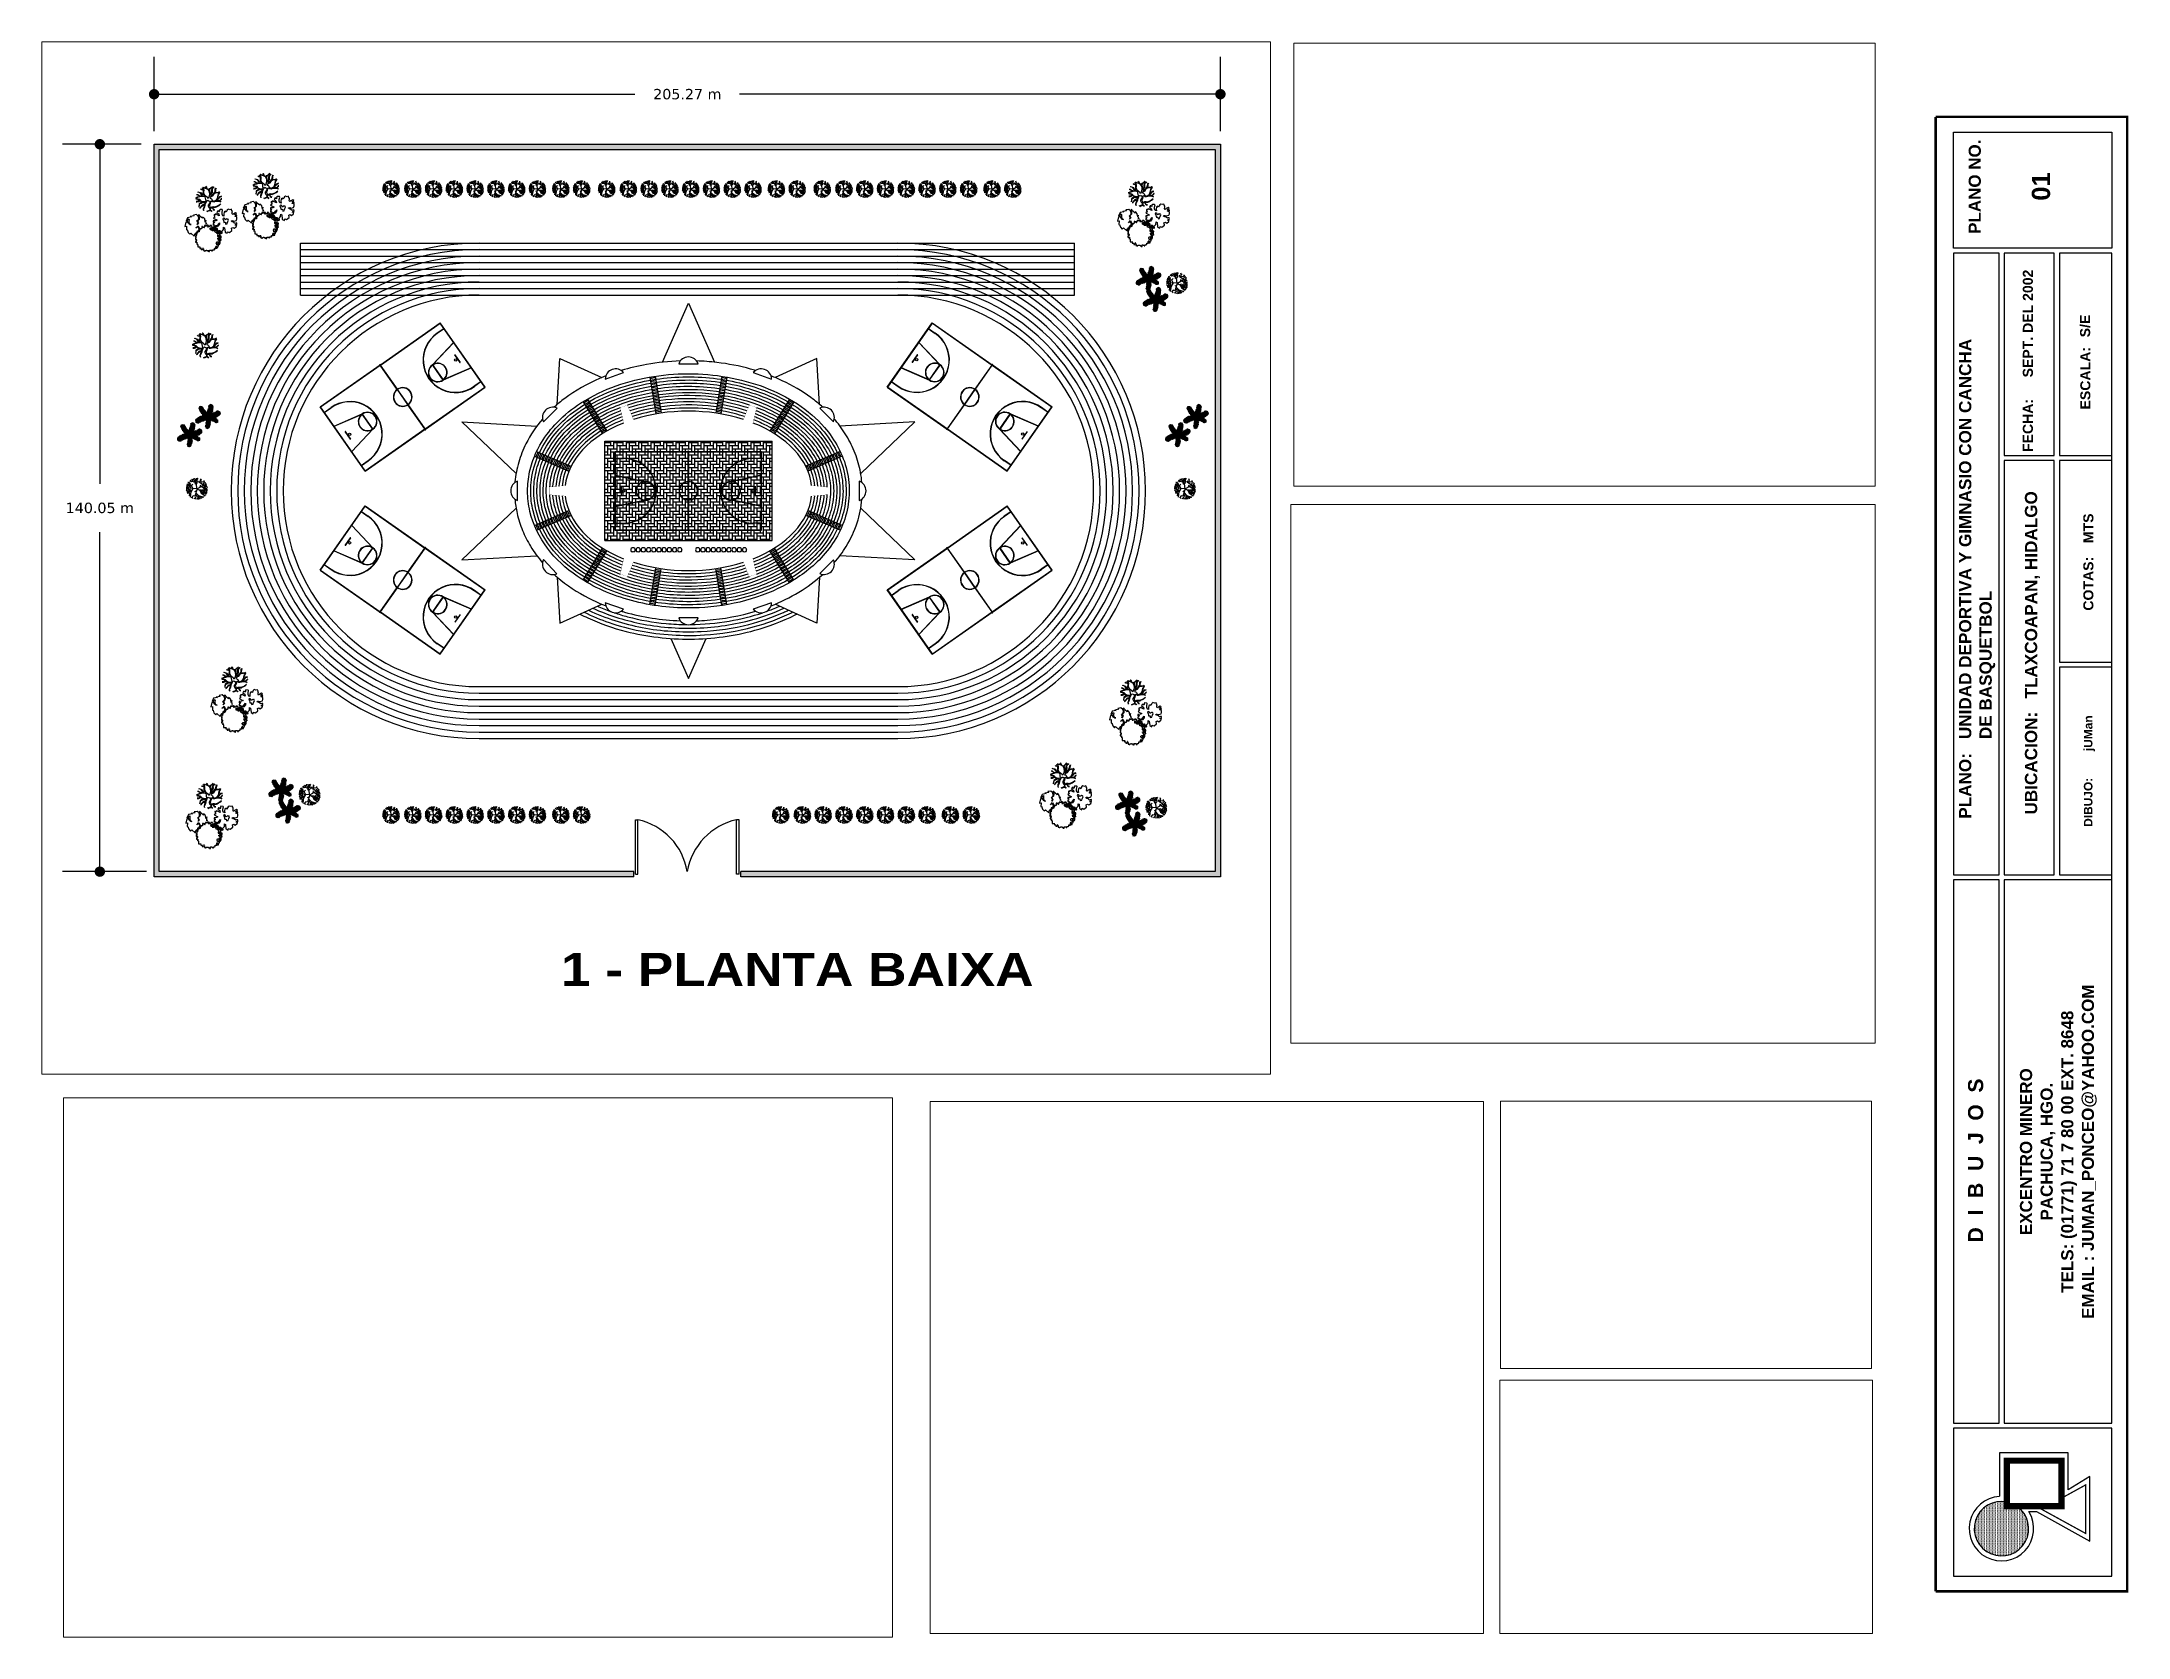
# Paper-space layout 'Layout2' of a CAD drawing. Header units: inches. Extents: x 0.3 to 45.1, y 0.5 to 34.7.
# The model-space entities are those that its viewports show. They can reach past a viewport. Long polylines and large blocks are cut down to what shows.
import ezdxf
from ezdxf.enums import TextEntityAlignment as Align

# ---------------------------------------------------------------- set-up
doc = ezdxf.new("R2010")
doc.units = ezdxf.units.IN
doc.header["$LTSCALE"] = 0.05
doc.header["$MEASUREMENT"] = 0
doc.linetypes.add('ACAD_ISO02W100', pattern=[15, 12, -3])
doc.layers.get('0').update_dxf_attribs({"color": 62})
for name, color, linetype in [('20', 10, 'Continuous'), ('Duela', 252, 'Continuous'), ('Escaleras', 4, 'Continuous'), ('GEN-TB', 5, 'Continuous'), ('rayas', 7, 'Continuous'), ('Textos', 2, 'Continuous')]:
    doc.layers.add(name, color=color, linetype=linetype)
doc.styles.add('AB', font='')
doc.styles.get("Standard").update_dxf_attribs({"font": 'verdana.ttf'})
doc.styles.add('TB-TEXT', font='swissbo.ttf', dxfattribs={"height": 0.487})
doc.styles.get('AB').set_extended_font_data('Arial Black')
doc.dimstyles.get("Standard").update_dxf_attribs({"dimtxt": 0.18, "dimasz": 0.18, "dimexe": 0.18, "dimexo": 0.0625, "dimgap": 0.09, "dimtad": 0, "dimtih": 1, "dimtoh": 1, "dimdec": 4, "dimzin": 0, "dimdsep": 46, "dimtxsty": 'Standard', "dimcen": 0.09, "dimadec": 0, "dimazin": 0, "dimtfac": 1, "dimtdec": 4, "dimtofl": 0, "dimtmove": 0, "dimatfit": 3, "dimfxl": 1, "dimtolj": 1, "dimtzin": 0, "dimarcsym": 0})

psp = doc.layouts.new('Layout2')

# ---------------------------------------------------------------- texts
at = {"layer": 'GEN-TB', "style": 'TB-TEXT'}
for s, height, p in [('PLANO NO.', 0.2609, (41.932, 31.609)), ('ESCALA:', 0.216, (44.284, 27.496)), ('FECHA:', 0.216, (43.05, 26.482)), ('COTAS:', 0.216, (44.349, 23.083)), ('UBICACION:', 0.2631, (43.142, 19.229)), ('DIBUJO: ', 0.1836, (44.329, 18.424)), ('EMAIL : JUMAN_PONCEO@YAHOO.COM', 0.26093, (44.362, 10.885)), ('TELS: (01771) 71 7 80 00 EXT. 8648', 0.26093, (43.919, 10.885)), ('EXCENTRO MINERO', 0.26093, (43.033, 10.885)), ('PACHUCA, HGO.', 0.26093, (43.476, 10.885))]:
    psp.add_text(s, height=height, rotation=90, dxfattribs=at).set_placement(p, align=Align.CENTER)
at = {"layer": 'GEN-TB', "color": 7, "style": 'TB-TEXT'}
for s, height, p in [('01', 0.3914, (43.419, 31.613)), ('SEPT. DEL 2002', 0.216, (43.05, 28.671)), ('TLAXCOAPAN, HIDALGO', 0.26309, (43.142, 22.845)), (' MTS', 0.216, (44.349, 24.231)), ('jUMan', 0.1836, (44.329, 19.871))]:
    psp.add_text(s, height=height, rotation=90, dxfattribs=at).set_placement(p, align=Align.CENTER)
psp.add_text('S/E', height=0.216, rotation=90, dxfattribs=at).set_placement((44.171, 28.375), align=Align.MIDDLE_LEFT)
at = {"layer": 'GEN-TB', "style": 'TB-TEXT'}
psp.add_text('D  I  B  U  J  O  S', height=0.324, rotation=90, dxfattribs=at).set_placement((41.982, 8.936))
at = {"layer": 'GEN-TB', "color": 7, "insert": (41.464, 19.746), "char_height": 0.26309, "width": 10.1088, "attachment_point": 1, "rotation": 90, "style": 'TB-TEXT'}
psp.add_mtext('UNIDAD DEPORTIVA Y GIMNASIO CON CANCHA\\PDE BASQUETBOL', dxfattribs=at)
at = {"layer": 'GEN-TB', "color": 5, "insert": (41.464, 18.741), "char_height": 0.2631, "width": 1.36869, "attachment_point": 2, "rotation": 90, "style": 'TB-TEXT'}
psp.add_mtext('PLANO:', dxfattribs=at)

msp = doc.modelspace()

# ---------------------------------------------------------------- texts
at = {"layer": 'Textos', "style": 'AB'}
msp.add_text('1 - PLANTA BAIXA ', height=6.4, dxfattribs=at).set_placement((174.02684, -105.19046))

# ---------------------------------------------------------------- blocks, each defined once
blk = doc.blocks.new('cg_t10')
for points in [[(-0.0804, 0.0936), (-0.0671, 0.0915), (-0.0556, 0.0895), (-0.0509, 0.0885), (-0.0456, 0.0824), (-0.0428, 0.0742), (-0.0347, 0.0635), (-0.0357, 0.0472), (-0.0352, 0.0375), (-0.0466, 0.0385), (-0.0566, 0.0456), (-0.0571, 0.0558), (-0.0614, 0.0645), (-0.0714, 0.0742), (-0.0828, 0.0813), (-0.0866, 0.0875)], [(-0.028, 0.1206), (-0.0285, 0.114), (-0.0271, 0.1053), (-0.0252, 0.0971), (-0.0214, 0.0905), (-0.0161, 0.0854), (-0.019, 0.0818), (-0.0252, 0.0752), (-0.029, 0.0676), (-0.0357, 0.0727), (-0.0414, 0.0818), (-0.0485, 0.0926), (-0.0623, 0.0941), (-0.0766, 0.0961)], [(0.0077, 0.1239), (0.0153, 0.1074), (0.0186, 0.0982), (0.021, 0.0875), (0.0262, 0.066), (0.0267, 0.0513), (0.0253, 0.0441), (0.02, 0.0375), (0.0067, 0.0344), (-0.0071, 0.0329), (-0.0152, 0.0288), (-0.0276, 0.0329), (-0.0304, 0.0431), (-0.0276, 0.0589), (-0.0209, 0.0747), (-0.0076, 0.0854), (-0.0052, 0.09), (0.0015, 0.1155), (0.0029, 0.1242)], [(0, 0.1242), (-0.0004, 0.116), (-0.0028, 0.1084), (-0.0071, 0.0951), (-0.0104, 0.089), (-0.0176, 0.0951), (-0.0233, 0.1048), (-0.0252, 0.114), (-0.0252, 0.1206)], [(0.011, 0.1237), (0.0186, 0.1079), (0.0258, 0.0798), (0.0286, 0.0941), (0.0396, 0.1104), (0.04, 0.117)], [(0.0429, 0.1165), (0.0424, 0.1068), (0.0353, 0.0971), (0.0291, 0.0864), (0.0286, 0.0727), (0.031, 0.0635), (0.0405, 0.0696), (0.0576, 0.0824), (0.0657, 0.1058)], [(0.0676, 0.1033), (0.0614, 0.0854), (0.0595, 0.0788), (0.0434, 0.0676), (0.0358, 0.0528), (0.0467, 0.0533), (0.0548, 0.0533), (0.071, 0.0518), (0.0833, 0.0528), (0.0872, 0.065), (0.0891, 0.0727), (0.0957, 0.0783)], [(-0.1223, 0.015), (-0.1161, 0.0023), (-0.1128, -0.0105), (-0.109, -0.0145), (-0.1123, -0.0161), (-0.1185, -0.0222), (-0.1204, -0.0273)], [(-0.1155, 0.0457), (-0.1013, 0.0502), (-0.0856, 0.0441), (-0.0766, 0.038), (-0.0599, 0.0334), (-0.0456, 0.0303), (-0.029, 0.0232), (-0.0223, 0.0207), (-0.0142, 0.0084), (-0.0199, 0.0033), (-0.0209, -0.0069), (-0.0209, -0.0069), (-0.0357, -0.0084), (-0.0471, -0.0033), (-0.0614, 0.0059), (-0.0695, 0.0059), (-0.0818, 0.0008), (-0.0833, -0.0038), (-0.0928, -0.01), (-0.1104, -0.0084), (-0.1142, 0.0023), (-0.122, 0.0234)], [(-0.0899, 0.0854), (-0.0861, 0.0783), (-0.0785, 0.0747), (-0.0695, 0.0676), (-0.0628, 0.0589), (-0.0614, 0.0441), (-0.0723, 0.0446), (-0.0818, 0.0482), (-0.0909, 0.0513), (-0.0985, 0.0538), (-0.1032, 0.0538), (-0.1137, 0.0497)], [(0.1087, 0.06), (0.0971, 0.0518), (0.0843, 0.0492), (0.0657, 0.0502), (0.0514, 0.0513), (0.0353, 0.0416), (0.0186, 0.0166), (0.0062, 0.012), (0.0091, 0.0013), (0.0281, -0.0069), (0.0443, -0.01), (0.0657, -0.0074), (0.0853, 0.0028), (0.0976, 0.0222), (0.1033, 0.0416), (0.1105, 0.0566)], [(0.1205, 0.0278), (0.1143, 0.0227), (0.1038, 0.0207), (0.101, 0.0196), (0.0967, 0.0135), (0.0929, 0.0048), (0.0833, -0.0018), (0.0891, -0.0028), (0.0995, -0.01), (0.1057, -0.0207), (0.1191, -0.0349)], [(0.0971, 0.0767), (0.091, 0.0711), (0.0895, 0.0609), (0.0867, 0.0548), (0.0914, 0.0543), (0.0952, 0.0564), (0.1071, 0.0614)], [(0.1119, 0.0518), (0.1076, 0.0431), (0.1014, 0.0227), (0.11, 0.0237), (0.12, 0.0314)], [(-0.1204, -0.0314), (-0.1156, -0.0227), (-0.109, -0.0176), (-0.1042, -0.0161), (-0.0918, -0.0171), (-0.0861, -0.0222), (-0.0861, -0.0298), (-0.0894, -0.0349), (-0.1009, -0.0416), (-0.1085, -0.0472), (-0.1099, -0.0559)], [(-0.1085, -0.0594), (-0.1066, -0.0513), (-0.0999, -0.0451), (-0.0913, -0.04), (-0.0852, -0.037), (-0.0823, -0.0324), (-0.0818, -0.0385), (-0.0814, -0.0472), (-0.0823, -0.0589), (-0.0814, -0.0645), (-0.0775, -0.0727), (-0.0704, -0.0859), (-0.0628, -0.0987), (-0.0537, -0.1109)], [(-0.0327, -0.1198), (-0.0285, -0.1089), (-0.0242, -0.0834), (-0.0266, -0.064), (-0.0309, -0.0492), (-0.0299, -0.0385), (-0.0247, -0.0303), (-0.0209, -0.0237), (-0.0247, -0.0161), (-0.0333, -0.0161), (-0.0461, -0.0125), (-0.0556, -0.0054), (-0.0642, -0.0064), (-0.0761, -0.0105), (-0.0818, -0.0171), (-0.0756, -0.0339), (-0.0747, -0.0472), (-0.0775, -0.0604), (-0.0656, -0.0895), (-0.0482, -0.1145)], [(0.0677, -0.1041), (0.0605, -0.0972), (0.0567, -0.0798), (0.0548, -0.062), (0.0419, -0.0457), (0.0253, -0.0334), (0.0129, -0.013), (0.0062, -0.0115), (0.0043, -0.0202), (0.0005, -0.0247), (-0.0028, -0.0283), (-0.0123, -0.0314), (-0.0233, -0.0462), (-0.0166, -0.063), (-0.008, -0.0757), (0.0048, -0.0839), (0.0229, -0.0885), (0.0443, -0.0926), (0.0538, -0.0992), (0.0651, -0.1058)], [(0.001, -0.1242), (-0.0014, -0.1186), (-0.008, -0.112), (-0.0147, -0.1074), (-0.019, -0.0916), (-0.018, -0.0768), (-0.0214, -0.063), (-0.0119, -0.0793), (-0.0028, -0.0864), (0.0048, -0.0961), (0.0167, -0.1074), (0.0219, -0.1221)], [(0.0248, -0.1211), (0.0205, -0.1079), (0.0196, -0.1043), (0.0129, -0.0992), (0.0029, -0.0905), (0.0024, -0.087), (0.011, -0.088), (0.0343, -0.0936), (0.0467, -0.0987), (0.0614, -0.1079)], [(0.1129, -0.0507), (0.1048, -0.0436), (0.0986, -0.036), (0.0853, -0.0319), (0.0738, -0.0324), (0.0576, -0.0314), (0.0448, -0.0253), (0.0362, -0.0186), (0.03, -0.0181), (0.0253, -0.0171), (0.0296, -0.0273), (0.04, -0.0354), (0.0519, -0.0472), (0.061, -0.0543), (0.0743, -0.0604), (0.0929, -0.0625), (0.1038, -0.0681)], [(0.1181, -0.0365), (0.111, -0.0293), (0.1019, -0.0196), (0.0971, -0.0125), (0.09, -0.0079), (0.0805, -0.0059), (0.0686, -0.01), (0.0543, -0.013), (0.041, -0.0125), (0.0529, -0.0232), (0.0662, -0.0288), (0.0829, -0.0278), (0.0995, -0.0324), (0.1143, -0.0487)], [(0.1024, -0.0696), (0.0891, -0.0645), (0.0748, -0.063), (0.0619, -0.0599), (0.0567, -0.0564), (0.061, -0.066), (0.0624, -0.0752), (0.0619, -0.088), (0.0634, -0.0936), (0.0691, -0.1023)], [(-0.0299, -0.1196), (-0.0271, -0.1125), (-0.0233, -0.0992), (-0.0185, -0.1099), (-0.0099, -0.1135), (-0.0023, -0.1216), (-0.0023, -0.1237)]]:
    blk.add_lwpolyline(points)
blk = doc.blocks.new('cg_t33')
for p, q in [((-0.0742, 0.0912), (-0.0747, 0.0828)), ((-0.0659, 0.1006), (-0.0742, 0.0912)), ((-0.0576, 0.0991), (-0.0659, 0.1006)), ((-0.0467, 0.0687), (-0.0576, 0.0991)), ((-0.0427, 0.0982), (-0.0462, 0.0949)), ((-0.0462, 0.0949), (-0.0392, 0.0851)), ((-0.0296, 0.1052), (-0.0427, 0.0982)), ((-0.0239, 0.1137), (-0.0353, 0.1137)), ((-0.0353, 0.1137), (-0.0336, 0.1076)), ((-0.0336, 0.1076), (-0.0296, 0.1052)), ((-0.0143, 0.1052), (-0.0239, 0.1137)), ((-0.0069, 0.1024), (-0.0143, 0.1052)), ((0.0045, 0.1137), (-0.0086, 0.1137)), ((-0.0086, 0.1137), (-0.0086, 0.1109)), ((-0.0086, 0.1109), (-0.0025, 0.1085)), ((-0.0025, 0.1085), (-0.0069, 0.1024)), ((0.0058, 0.0902), (0.0045, 0.1137)), ((0.0119, 0.0767), (0.0058, 0.0902)), ((0.0281, 0.108), (0.0176, 0.086)), ((0.0351, 0.1123), (0.0281, 0.108)), ((0.0355, 0.1076), (0.0351, 0.1123)), ((0.0421, 0.0977), (0.0355, 0.1076)), ((0.0526, 0.1052), (0.0421, 0.0977)), ((0.0657, 0.1057), (0.0526, 0.1052)), ((0.0613, 0.094), (0.0657, 0.1057)), ((0.0692, 0.0968), (0.0613, 0.094)), ((0.0709, 0.0865), (0.0692, 0.0968)), ((-0.1105, 0.0635), (-0.1162, 0.0593)), ((-0.1162, 0.0593), (-0.1074, 0.0514)), ((-0.1122, 0.0392), (-0.1153, 0.0317)), ((-0.1153, 0.0317), (-0.1101, 0.0275)), ((-0.0991, 0.0439), (-0.1122, 0.0392)), ((-0.1004, 0.0687), (-0.1105, 0.0635)), ((-0.1101, 0.0275), (-0.0948, 0.0308)), ((-0.1074, 0.0514), (-0.0904, 0.0509)), ((-0.0607, 0.0045), (-0.1018, -0.0006)), ((-0.083, 0.0724), (-0.1004, 0.0687)), ((-0.0873, 0.0486), (-0.0991, 0.0439)), ((-0.0948, 0.0308), (-0.0895, 0.0247)), ((-0.0904, 0.0509), (-0.0873, 0.0486)), ((-0.0895, 0.0247), (-0.0786, 0.0148)), ((-0.0733, 0.0753), (-0.083, 0.0724)), ((-0.0786, 0.0148), (-0.055, 0.0144)), ((-0.0747, 0.0828), (-0.0733, 0.0753)), ((-0.055, 0.0144), (-0.0607, 0.0045)), ((-0.027, 0.0547), (-0.0467, 0.0687)), ((-0.0392, 0.0851), (-0.0406, 0.0743)), ((-0.0406, 0.0743), (-0.027, 0.065)), ((-0.027, 0.065), (-0.013, 0.0528)), ((-0.013, 0.0528), (-0.027, 0.0547)), ((-0.0021, 0.0125), (-0.0095, 0.0106)), ((-0.0095, 0.0106), (-0.0078, -0.003)), ((0.0106, 0.0148), (-0.0021, 0.0125)), ((0.025, 0.0228), (0.0106, 0.0148)), ((0.0176, 0.086), (0.0119, 0.0767)), ((0.015, -0.0006), (0.0272, 0.0036)), ((0.0324, 0.0153), (0.025, 0.0228)), ((0.0272, 0.0036), (0.0324, 0.0153)), ((0.0517, 0.0111), (0.0539, 0.0219)), ((0.0683, 0.0125), (0.0517, 0.0111)), ((0.0539, 0.0219), (0.07, 0.0284)), ((0.0552, 0.0561), (0.0639, 0.0748)), ((0.0731, 0.0598), (0.0552, 0.0561)), ((0.0639, 0.0748), (0.0709, 0.0865)), ((0.091, 0.0092), (0.0683, 0.0125)), ((0.07, 0.0284), (0.0862, 0.0284)), ((0.0867, 0.0776), (0.0731, 0.0598)), ((0.0862, 0.0284), (0.1094, 0.0233)), ((0.1002, 0.0715), (0.0867, 0.0776)), ((0.098, -0.0034), (0.091, 0.0092)), ((0.0919, 0.0589), (0.1011, 0.064)), ((0.0989, 0.0532), (0.0919, 0.0589)), ((0.1089, 0.0537), (0.0989, 0.0532)), ((0.1011, 0.064), (0.1002, 0.0715)), ((0.1146, 0.0486), (0.1089, 0.0537)), ((0.1094, 0.0233), (0.1142, 0.0275)), ((0.1142, 0.0275), (0.1146, 0.0486)), ((-0.1092, -0.0105), (-0.1144, -0.0212)), ((-0.1144, -0.0212), (-0.0991, -0.025)), ((-0.1018, -0.0006), (-0.1092, -0.0105)), ((-0.1022, -0.0315), (-0.1066, -0.0423)), ((-0.1066, -0.0423), (-0.0873, -0.0667)), ((-0.0991, -0.025), (-0.1022, -0.0315)), ((-0.0873, -0.0667), (-0.0838, -0.0662)), ((-0.0838, -0.0662), (-0.065, -0.0624)), ((-0.0585, -0.0756), (-0.0663, -0.0887)), ((-0.065, -0.0624), (-0.0585, -0.0756)), ((-0.0078, -0.003), (-0.0253, -0.0053)), ((-0.0253, -0.0053), (-0.0218, -0.0203)), ((-0.0218, -0.0203), (-0.0095, -0.0236)), ((-0.0196, -0.0948), (-0.0086, -0.083)), ((-0.0095, -0.0236), (-0.0017, -0.0268)), ((-0.0086, -0.083), (-0.0043, -0.0695)), ((-0.0043, -0.0695), (0.0018, -0.0592)), ((-0.0017, -0.0268), (0.0123, -0.0329)), ((0.0018, -0.0592), (0.0062, -0.062)), ((0.008, -0.0727), (0.0027, -0.0868)), ((0.0027, -0.0868), (0.0102, -0.1097)), ((0.0062, -0.062), (0.008, -0.0727)), ((0.0123, -0.0329), (0.0246, -0.0278)), ((0.0171, -0.0076), (0.015, -0.0006)), ((0.0255, -0.0175), (0.0171, -0.0076)), ((0.018, -0.0217), (0.0255, -0.0175)), ((0.0246, -0.0278), (0.018, -0.0217)), ((0.0661, -0.0732), (0.0744, -0.0681)), ((0.074, -0.0835), (0.0661, -0.0732)), ((0.0832, -0.1018), (0.074, -0.0835)), ((0.0744, -0.0681), (0.0862, -0.0695)), ((0.0862, -0.0695), (0.0963, -0.0709)), ((0.0888, -0.0105), (0.098, -0.0034)), ((0.1015, -0.0161), (0.0888, -0.0105)), ((0.0963, -0.0709), (0.1068, -0.0648)), ((0.1103, -0.0217), (0.1015, -0.0161)), ((0.1068, -0.0648), (0.1168, -0.061)), ((0.1177, -0.0315), (0.1103, -0.0217)), ((0.1116, -0.0465), (0.1177, -0.0315)), ((0.1168, -0.061), (0.1116, -0.0465)), ((-0.0663, -0.0887), (-0.0519, -0.1083)), ((-0.0519, -0.1083), (-0.0292, -0.1135)), ((-0.0305, -0.1093), (-0.0397, -0.1004)), ((-0.0397, -0.1004), (-0.0305, -0.1018)), ((-0.0305, -0.1018), (-0.027, -0.1112)), ((-0.0292, -0.1135), (-0.0305, -0.1093)), ((-0.027, -0.1112), (-0.0218, -0.1144)), ((-0.0218, -0.1144), (-0.0148, -0.1135)), ((-0.0165, -0.1032), (-0.0196, -0.0948)), ((-0.0148, -0.1135), (-0.0165, -0.1032)), ((0.0102, -0.1097), (0.0241, -0.1144)), ((0.0241, -0.1144), (0.0434, -0.1144)), ((0.0434, -0.1144), (0.0473, -0.0962)), ((0.0473, -0.0962), (0.0512, -0.0962)), ((0.0574, -0.1037), (0.0508, -0.1144)), ((0.0508, -0.1144), (0.0613, -0.1107)), ((0.0512, -0.0962), (0.0574, -0.1037)), ((0.0613, -0.1107), (0.0644, -0.1027)), ((0.0644, -0.1027), (0.0622, -0.0948)), ((0.0622, -0.0948), (0.07, -0.0985)), ((0.07, -0.0985), (0.0709, -0.1027)), ((0.0709, -0.1027), (0.0705, -0.1074)), ((0.0705, -0.1074), (0.0762, -0.1112)), ((0.0762, -0.1112), (0.0832, -0.1018))]:
    blk.add_line(p, q)
blk = doc.blocks.new('cg_t25')
for p, q in [((-0.0405, 0.0882), (-0.0668, 0.0961)), ((-0.0361, 0.0808), (-0.0659, 0.0914)), ((-0.0433, 0.0927), (-0.0649, 0.1007)), ((-0.0337, 0.0766), (-0.0635, 0.0876)), ((-0.0466, 0.0977), (-0.0634, 0.1056)), ((-0.0511, 0.1042), (-0.0598, 0.1113)), ((-0.0517, 0.1047), (-0.0532, 0.1167)), ((-0.0485, 0.1005), (-0.0461, 0.1192)), ((-0.0451, 0.0955), (-0.0408, 0.1196)), ((-0.0426, 0.0917), (-0.0351, 0.1186)), ((-0.0395, 0.0866), (-0.0317, 0.1172)), ((-0.0368, 0.082), (-0.0263, 0.114)), ((-0.0335, 0.0761), (-0.0221, 0.1088)), ((-0.0306, 0.0707), (-0.0182, 0.1035)), ((-0.0292, 0.0679), (-0.0141, 0.0975)), ((-0.026, 0.0611), (-0.0112, 0.0929)), ((-0.0234, 0.0554), (-0.0088, 0.089)), ((-0.1018, 0.0081), (-0.1159, 0.0018)), ((-0.1058, 0.0096), (-0.1156, 0.008)), ((-0.0971, 0.0066), (-0.115, -0.0024)), ((-0.1053, 0.0093), (-0.1129, 0.0145)), ((-0.0935, 0.0055), (-0.1129, -0.0066)), ((-0.0888, 0.0042), (-0.111, -0.009)), ((-0.0991, 0.0072), (-0.1092, 0.0186)), ((-0.0845, 0.0031), (-0.1072, -0.0125)), ((-0.0945, 0.0058), (-0.1058, 0.0209)), ((-0.0903, 0.0046), (-0.1025, 0.0234)), ((-0.0792, 0.0019), (-0.1022, -0.0145)), ((-0.0834, 0.0029), (-0.0987, 0.0238)), ((-0.0743, 0.0009), (-0.0971, -0.0164)), ((-0.0796, 0.002), (-0.0951, 0.0228)), ((-0.0718, 0.0004), (-0.0915, -0.0183)), ((-0.0738, 0.0008), (-0.0914, 0.0218)), ((-0.0692, 0), (-0.087, 0.0208)), ((-0.0638, -0.0008), (-0.0813, 0.0196)), ((-0.0588, -0.0015), (-0.0752, 0.0186)), ((-0.0545, -0.0019), (-0.0709, 0.018)), ((-0.0482, -0.0024), (-0.0675, 0.0177)), ((-0.0434, -0.0027), (-0.0631, 0.0173)), ((-0.0303, 0.0701), (-0.0611, 0.0836)), ((-0.0396, -0.0028), (-0.059, 0.017)), ((-0.0278, 0.0651), (-0.0584, 0.0788)), ((-0.0351, -0.0029), (-0.0556, 0.0169)), ((-0.025, 0.059), (-0.055, 0.0724)), ((-0.0225, 0.0534), (-0.0517, 0.0657)), ((-0.0205, 0.0485), (-0.0496, 0.0609)), ((-0.031, -0.0029), (-0.0496, 0.0168)), ((-0.0177, 0.0412), (-0.0479, 0.057)), ((-0.0157, 0.0357), (-0.046, 0.052)), ((-0.0264, -0.0028), (-0.0451, 0.0168)), ((-0.0143, 0.0313), (-0.0442, 0.0473)), ((-0.0127, 0.0261), (-0.0429, 0.0433)), ((-0.0113, 0.0213), (-0.0407, 0.0364)), ((-0.0098, 0.0158), (-0.0393, 0.031)), ((-0.0222, -0.0026), (-0.0393, 0.0171)), ((-0.0086, 0.0109), (-0.0376, 0.0241)), ((-0.0075, 0.006), (-0.0363, 0.0181)), ((-0.0063, -0.0001), (-0.0353, 0.0125)), ((-0.0181, -0.0023), (-0.0343, 0.0175)), ((-0.0051, -0.0069), (-0.034, 0.0038)), ((-0.013, -0.0019), (-0.0297, 0.018)), ((-0.0037, 0.006), (-0.025, -0.016)), ((-0.0028, 0.0005), (-0.0234, -0.0261)), ((-0.0075, -0.0012), (-0.0225, 0.019)), ((-0.021, 0.0498), (-0.0058, 0.0837)), ((-0.0181, 0.0424), (-0.0034, 0.0792)), ((-0.0157, 0.0357), (-0.0003, 0.0729)), ((-0.0135, 0.0289), (0.0022, 0.0673)), ((-0.0119, 0.0235), (0.0054, 0.0594)), ((-0.0104, 0.0181), (0.0076, 0.0534)), ((-0.0092, 0.0134), (0.0101, 0.0456)), ((-0.0077, 0.0068), (0.012, 0.0387)), ((-0.0066, 0.0016), (0.0139, 0.0303)), ((-0.0057, -0.0033), (0.0153, 0.023)), ((0.0008, 0.001), (-0.0054, 0.0281)), ((-0.0047, -0.0089), (0.0167, 0.0129)), ((-0.0034, 0.004), (0.0257, -0.0063)), ((0.0042, 0.0049), (0.0005, 0.0352)), ((0.0021, 0.0024), (0.0295, -0.0031)), ((0.0028, -0.0015), (0.0264, 0.0136)), ((0.0073, 0.0082), (0.005, 0.0402)), ((0.0062, 0.0071), (0.0347, 0.0031)), ((0.0083, -0.0043), (0.0334, 0.0097)), ((0.0101, 0.0112), (0.0381, 0.0069)), ((0.0106, 0.0118), (0.0105, 0.0458)), ((0.0132, 0.0145), (0.042, 0.011)), ((0.0134, -0.0068), (0.038, 0.0074)), ((0.0149, 0.0162), (0.0153, 0.0502)), ((0.0165, 0.0177), (0.0466, 0.0155)), ((0.0176, -0.0087), (0.0431, 0.005)), ((0.018, 0.0192), (0.0209, 0.0551)), ((0.0202, 0.0213), (0.0502, 0.0189)), ((0.0218, 0.0227), (0.0254, 0.0587)), ((0.0218, -0.0105), (0.049, 0.0024)), ((0.0236, 0.0243), (0.0552, 0.0233)), ((0.0256, 0.0261), (0.0317, 0.0633)), ((0.0265, -0.0125), (0.0537, 0.0005)), ((0.0273, 0.0276), (0.0581, 0.0257)), ((0.0306, 0.0303), (0.0363, 0.0665)), ((0.0306, 0.0303), (0.0617, 0.0286)), ((0.0347, 0.0337), (0.0656, 0.0315)), ((0.0356, 0.0344), (0.0416, 0.0699)), ((0.0403, 0.038), (0.0687, 0.0337)), ((0.0414, 0.0387), (0.0456, 0.0722)), ((0.0442, 0.0408), (0.0727, 0.0364)), ((0.0459, 0.042), (0.0505, 0.0749)), ((0.0488, 0.044), (0.0784, 0.0401)), ((0.0506, 0.0452), (0.0542, 0.0768)), ((0.0539, 0.0474), (0.0841, 0.0434)), ((0.0563, 0.0489), (0.0586, 0.079)), ((0.0582, 0.0501), (0.0884, 0.0459)), ((0.0587, 0.0504), (0.0646, 0.0817)), ((0.0635, 0.0532), (0.0702, 0.0839)), ((0.0639, 0.0534), (0.0922, 0.0478)), ((0.0677, 0.0556), (0.0959, 0.0497)), ((0.0688, 0.0562), (0.0759, 0.086)), ((0.0731, 0.0585), (0.0817, 0.0859)), ((0.0747, 0.0592), (0.0988, 0.0528)), ((0.078, 0.0609), (0.0849, 0.0853)), ((0.079, 0.0614), (0.0996, 0.0573)), ((0.0818, 0.0627), (0.0899, 0.0834)), ((0.0839, 0.0637), (0.1007, 0.0618)), ((0.0867, 0.065), (0.0938, 0.0806)), ((0.0906, 0.0666), (0.1007, 0.0679)), ((0.0912, 0.0667), (0.0981, 0.0753)), ((-0.0657, -0.0005), (-0.0872, -0.0195)), ((-0.0606, -0.0012), (-0.0836, -0.0205)), ((-0.0557, -0.0018), (-0.0787, -0.0216)), ((-0.0491, -0.0024), (-0.0746, -0.0224)), ((-0.0434, -0.0027), (-0.069, -0.0234)), ((-0.0375, -0.0029), (-0.064, -0.0241)), ((-0.0395, -0.0775), (-0.0601, -0.0825)), ((-0.0357, -0.072), (-0.0592, -0.079)), ((-0.0418, -0.0809), (-0.0588, -0.0862)), ((-0.0446, -0.0846), (-0.0579, -0.09)), ((-0.0338, -0.0689), (-0.0572, -0.0761)), ((-0.0329, -0.0029), (-0.057, -0.0248)), ((-0.0309, -0.064), (-0.0552, -0.0731)), ((-0.0287, -0.0603), (-0.0528, -0.0695)), ((-0.0283, -0.0028), (-0.0519, -0.0251)), ((-0.0262, -0.0557), (-0.05, -0.0648)), ((-0.0241, -0.0514), (-0.0472, -0.0597)), ((-0.0462, -0.0867), (-0.0451, -0.1012)), ((-0.0223, -0.0477), (-0.0453, -0.0561)), ((-0.0244, -0.0027), (-0.0452, -0.0252)), ((-0.0199, -0.0423), (-0.0439, -0.0532)), ((-0.0434, -0.083), (-0.0411, -0.1017)), ((-0.0181, -0.0381), (-0.0421, -0.0493)), ((-0.0413, -0.0801), (-0.0366, -0.1012)), ((-0.0168, -0.0348), (-0.0406, -0.0458)), ((-0.0154, -0.0308), (-0.0394, -0.0428)), ((-0.0188, -0.0024), (-0.0393, -0.0251)), ((-0.0386, -0.0763), (-0.0339, -0.1003)), ((-0.0141, -0.0272), (-0.0374, -0.0375)), ((-0.0363, -0.0729), (-0.0296, -0.098)), ((-0.0127, -0.023), (-0.0361, -0.0335)), ((-0.0116, -0.0193), (-0.0345, -0.0282)), ((-0.0335, -0.0685), (-0.0262, -0.0942)), ((-0.0105, -0.0155), (-0.0332, -0.0236)), ((-0.0145, -0.002), (-0.0323, -0.0247)), ((-0.0093, -0.0109), (-0.0322, -0.0194)), ((-0.0311, -0.0645), (-0.0229, -0.0903)), ((-0.0081, -0.0057), (-0.0309, -0.0127)), ((-0.0299, -0.0624), (-0.0195, -0.0858)), ((-0.0271, -0.0573), (-0.017, -0.0825)), ((-0.0104, -0.0016), (-0.0262, -0.0241)), ((-0.0249, -0.053), (-0.015, -0.0795)), ((-0.0228, -0.0488), (-0.0125, -0.0755)), ((-0.0018, -0.0045), (-0.022, -0.0333)), ((-0.0203, -0.0431), (-0.0105, -0.0722)), ((-0.0006, -0.0097), (-0.0199, -0.0417)), ((-0.0181, -0.0381), (-0.0078, -0.0674)), ((-0.0058, -0.001), (-0.018, -0.0229)), ((0.001, -0.0163), (-0.018, -0.0486)), ((-0.0161, -0.033), (-0.0056, -0.0632)), ((0.0022, -0.0209), (-0.0154, -0.0564)), ((-0.0146, -0.0289), (-0.0028, -0.0573)), ((-0.0133, -0.0247), (-0.0009, -0.0527)), ((0.0038, -0.0263), (-0.0132, -0.0623)), ((-0.0121, -0.0212), (0.0013, -0.0468)), ((-0.0107, -0.0162), (0.0031, -0.0416)), ((0.0055, -0.0317), (-0.0099, -0.0702)), ((-0.0096, -0.0122), (0.005, -0.0352)), ((-0.0087, -0.0084), (0.0063, -0.0296)), ((-0.0077, -0.0042), (0.0079, -0.0219)), ((0.0077, -0.0384), (-0.0073, -0.0758)), ((0.0102, -0.0451), (-0.0042, -0.082)), ((-0.0021, -0.0027), (0.027, -0.0151)), ((0.0132, -0.0525), (-0.0017, -0.0865)), ((-0.0008, -0.0088), (0.0281, -0.0206)), ((0.0003, -0.0137), (0.0294, -0.0267)), ((0.0011, -0.0006), (0.0051, -0.0281)), ((0.0156, -0.0581), (0.0013, -0.0918)), ((0.0016, -0.0186), (0.0312, -0.0335)), ((0.0031, -0.0241), (0.0327, -0.0388)), ((0.0182, -0.0638), (0.0038, -0.0957)), ((0.0046, -0.0289), (0.035, -0.0458)), ((0.0057, -0.003), (0.0132, -0.0326)), ((0.0062, -0.0341), (0.0364, -0.0497)), ((0.0215, -0.0705), (0.0067, -0.1002)), ((0.0077, -0.0384), (0.0381, -0.0544)), ((0.0098, -0.0051), (0.0192, -0.0357)), ((0.0098, -0.044), (0.0402, -0.0594)), ((0.023, -0.0733), (0.0109, -0.1062)), ((0.0126, -0.0512), (0.0418, -0.0632)), ((0.0141, -0.0071), (0.0264, -0.0389)), ((0.0147, -0.056), (0.044, -0.068)), ((0.0259, -0.0787), (0.0149, -0.1115)), ((0.0172, -0.0616), (0.0474, -0.0748)), ((0.0292, -0.0845), (0.0191, -0.1166)), ((0.0198, -0.0097), (0.0324, -0.0413)), ((0.0201, -0.0677), (0.0508, -0.0811)), ((0.0227, -0.0727), (0.0536, -0.0858)), ((0.0238, -0.0114), (0.0394, -0.0438)), ((0.0262, -0.0791), (0.056, -0.0898)), ((0.0285, -0.0133), (0.0449, -0.0455)), ((0.0285, -0.0833), (0.0585, -0.0937)), ((0.0308, -0.0141), (0.0599, -0.0017)), ((0.0333, -0.0151), (0.0525, -0.0476)), ((0.0355, -0.0158), (0.0635, -0.0029)), ((0.0395, -0.0172), (0.0678, -0.0043)), ((0.0395, -0.0172), (0.0579, -0.0488)), ((0.0445, -0.0188), (0.0726, -0.0056)), ((0.0456, -0.0191), (0.0641, -0.0501)), ((0.0513, -0.0208), (0.0763, -0.0066)), ((0.0526, -0.0211), (0.0687, -0.0508)), ((0.056, -0.022), (0.081, -0.0077)), ((0.058, -0.0225), (0.0742, -0.0516)), ((0.0614, -0.0233), (0.0876, -0.009)), ((0.0635, -0.0238), (0.0784, -0.052)), ((0.0674, -0.0246), (0.0941, -0.0101)), ((0.0702, -0.0252), (0.0832, -0.0524)), ((0.0724, -0.0256), (0.099, -0.0107)), ((0.073, -0.0257), (0.0898, -0.0527)), ((0.0785, -0.0266), (0.0959, -0.0528)), ((0.079, -0.0267), (0.1032, -0.0112)), ((0.0833, -0.0273), (0.1074, -0.0116)), ((0.0845, -0.0274), (0.1019, -0.0527)), ((0.0893, -0.028), (0.1072, -0.0505)), ((0.0911, -0.0282), (0.1112, -0.0135)), ((0.0947, -0.0285), (0.1101, -0.0488)), ((0.0959, -0.0286), (0.1136, -0.0174)), ((0.0989, -0.0288), (0.114, -0.0452)), ((0.1013, -0.029), (0.1162, -0.0211)), ((0.1044, -0.0291), (0.1166, -0.0412)), ((0.1085, -0.0293), (0.1184, -0.0269)), ((0.1092, -0.0291), (0.1187, -0.0347)), ((-0.0484, -0.0895), (-0.0554, -0.0945)), ((-0.0488, -0.0898), (-0.0505, -0.099)), ((0.032, -0.0891), (0.0245, -0.1198)), ((0.0352, -0.0941), (0.028, -0.1211)), ((0.033, -0.0907), (0.0594, -0.0983)), ((0.0378, -0.098), (0.0337, -0.1221)), ((0.0359, -0.0952), (0.0576, -0.103)), ((0.0412, -0.1029), (0.039, -0.1217)), ((0.0392, -0.1001), (0.0561, -0.1078)), ((0.0439, -0.1066), (0.0526, -0.1135)), ((0.0444, -0.1071), (0.046, -0.1191))]:
    blk.add_line(p, q)
for centre, radius, start, end in [((-0.2644, -0.0493), 0.2628, 8.54395, 38.29064), ((-0.034, 0.2122), 0.2151, 248.09958, 277.84628), ((0.2555, 0.0492), 0.2628, 189.1509, 218.8976), ((0.1829, -0.1538), 0.2389, 110.1895, 139.93619), ((-0.2064, 0.0381), 0.2031, 318.53906, 348.28576), ((0.1148, 0.2096), 0.2389, 241.29204, 271.03874)]:
    blk.add_arc(centre, radius, start, end)
blk = doc.blocks.new('shrub4')
for p, q in [((-0.0423, 0.0747), (-0.0445, 0.095)), ((-0.0332, 0.0832), (-0.0148, 0.1043)), ((-0.0332, 0.0832), (-0.0325, 0.0984)), ((-0.0184, 0.078), (-0.0134, 0.09)), ((-0.0063, 0.0841), (-0.0042, 0.1043)), ((0.0035, 0.0865), (0.0021, 0.1052)), ((0.0148, 0.0941), (0.0099, 0.1043)), ((0.0106, 0.0865), (0.0227, 0.1026)), ((0.0304, 0.0789), (0.0247, 0.101)), ((0.0297, 0.0543), (0.0325, 0.1018)), ((0.041, 0.0848), (0.0395, 0.0984)), ((0.0403, 0.0841), (0.0509, 0.0908)), ((0.0551, 0.078), (0.0587, 0.0891)), ((-0.0925, -0.0076), (-0.1018, 0.0043)), ((-0.0869, 0.0178), (-0.1004, 0.0137)), ((-0.0791, 0.0102), (-0.0975, 0.0289)), ((-0.0798, 0.0484), (-0.0939, 0.0441)), ((-0.0678, 0.0398), (-0.0883, 0.0569)), ((-0.0304, 0.0602), (-0.0812, 0.0687)), ((-0.0601, 0.0187), (-0.0791, 0.0102)), ((-0.0021, 0.0009), (-0.0728, 0.0237)), ((-0.0727, 0.0237), (-0.0678, 0.0398)), ((-0.0423, 0.0747), (-0.0699, 0.078)), ((-0.0502, 0.0026), (-0.0678, 0.0076)), ((-0.0395, 0.0119), (-0.0643, -0.0135)), ((-0.0332, 0.0832), (-0.0423, 0.0747)), ((-0.0042, 0.0687), (-0.0332, 0.0832)), ((-0.0311, 0.0619), (-0.0318, 0.0747)), ((-0.0311, 0.0611), (-0.0042, 0.0687)), ((0.0035, 0.0416), (-0.0304, 0.0602)), ((-0.0219, 0.0076), (-0.0304, 0.0246)), ((-0.0021, 0.0009), (-0.0283, -0.0458)), ((0.0099, 0.0865), (-0.0063, 0.0841)), ((-0.0028, 0.0696), (0.0134, 0.0619)), ((-0.0014, 0), (0.038, -0.0666)), ((-0.0008, 0.0024), (0.0035, 0.0416)), ((-0.0008, 0.0024), (0.048, 0.0068)), ((0.0035, 0.0424), (0.0007, 0.0552)), ((0.0035, 0.0416), (0.0297, 0.0543)), ((0.0134, 0.0619), (0.0106, 0.0865)), ((0.0148, 0.0628), (0.0241, 0.0713)), ((0.0241, 0.0713), (0.0198, 0.0832)), ((0.0297, 0.0552), (0.0438, 0.0416)), ((0.0312, 0.073), (0.048, 0.0645)), ((0.0389, 0.0059), (0.0516, 0.0237)), ((0.0403, 0.0696), (0.0403, 0.0841)), ((0.048, 0.0645), (0.0559, 0.0772)), ((0.048, 0.0068), (0.0608, 0.017)), ((0.048, 0.0068), (0.0615, -0.005)), ((0.0559, 0.0772), (0.0678, 0.078)), ((0.0608, 0.017), (0.0636, 0.0272)), ((0.0608, 0.017), (0.0699, 0.0111)), ((0.0615, -0.005), (0.0812, 0.0017)), ((0.0636, 0.0272), (0.0693, 0.0424)), ((0.0636, 0.028), (0.0763, 0.0237)), ((0.0678, 0.0552), (0.0763, 0.0696)), ((0.0693, 0.0433), (0.0678, 0.0552)), ((0.0686, 0.056), (0.0869, 0.0569)), ((0.0693, 0.0424), (0.0855, 0.0407)), ((0.0699, 0.0111), (0.0869, 0.0144)), ((0.0763, 0.0237), (0.0862, 0.0314)), ((0.0812, 0.0017), (0.1018, -0.011)), ((0.0855, 0.0407), (0.0897, 0.0518)), ((0.0855, 0.0407), (0.0962, 0.0382)), ((0.0862, 0.0314), (0.1004, 0.028)), ((0.0869, 0.0144), (0.0996, 0.0196)), ((0.0869, 0.0144), (0.0891, 0.0059)), ((0.0891, 0.0059), (0.1025, 0.0035)), ((-0.089, -0.0144), (-0.1024, -0.0102)), ((-0.0975, -0.0017), (-0.101, -0.0034)), ((-0.0869, -0.0152), (-0.0968, -0.0288)), ((-0.0869, -0.0382), (-0.0968, -0.0365)), ((-0.0777, -0.0025), (-0.0925, -0.0076)), ((-0.0791, -0.028), (-0.0897, -0.0432)), ((-0.0784, -0.0288), (-0.089, -0.0144)), ((-0.077, -0.0517), (-0.0862, -0.0543)), ((-0.0755, -0.0517), (-0.0791, -0.0619)), ((-0.065, -0.0126), (-0.0784, -0.0288)), ((-0.0643, -0.0119), (-0.0777, -0.0025)), ((-0.0643, -0.0135), (-0.077, -0.0517)), ((-0.0607, -0.0669), (-0.0713, -0.0704)), ((-0.0615, -0.0678), (-0.065, -0.0788)), ((-0.0572, -0.078), (-0.0615, -0.0797)), ((-0.0438, -0.0389), (-0.0607, -0.0669)), ((-0.0445, -0.0814), (-0.0572, -0.078)), ((-0.0332, -0.0645), (-0.0508, -0.089)), ((-0.0431, -0.0576), (-0.0494, -0.0687)), ((-0.017, -0.0263), (-0.0438, -0.0389)), ((-0.0438, -0.0389), (-0.0431, -0.0576)), ((-0.036, -0.0865), (-0.0438, -0.0908)), ((-0.0395, -0.0738), (-0.0332, -0.0823)), ((-0.0332, -0.0823), (-0.036, -0.0924)), ((-0.0325, -0.0339), (-0.0332, -0.0645)), ((-0.012, -0.0806), (-0.0332, -0.0949)), ((-0.0205, -0.0687), (-0.0283, -0.0771)), ((-0.0247, -0.0398), (-0.0077, -0.0576)), ((-0.0148, -0.0517), (-0.0219, -0.056)), ((-0.0219, -0.056), (-0.0205, -0.0687)), ((-0.0077, -0.0576), (-0.0162, -0.0992)), ((-0.012, -0.022), (-0.0077, -0.0415)), ((-0.0035, -0.078), (-0.0063, -0.0992)), ((0.0227, -0.0449), (-0.0035, -0.078)), ((-0.0028, -0.0788), (0.0212, -0.0788)), ((0.0092, -0.0806), (0.0007, -0.089)), ((0.012, -0.061), (0.0177, -0.0695)), ((0.017, -0.0306), (0.0381, -0.0365)), ((0.0212, -0.0788), (0.0297, -0.0941)), ((0.0219, -0.0788), (0.0332, -0.0814)), ((0.0304, -0.0551), (0.0255, -0.0687)), ((0.0255, -0.0687), (0.0466, -0.0814)), ((0.0332, -0.0814), (0.0438, -0.089)), ((0.0346, -0.0593), (0.0516, -0.0373)), ((0.0452, -0.0491), (0.0474, -0.0627)), ((0.0466, -0.0814), (0.053, -0.0882)), ((0.0474, -0.0627), (0.0594, -0.0695)), ((0.0509, -0.0373), (0.0601, -0.0204)), ((0.0516, -0.0373), (0.0855, -0.0365)), ((0.0594, -0.0695), (0.0594, -0.0806)), ((0.0601, -0.0204), (0.0713, -0.0271)), ((0.0686, -0.0373), (0.065, -0.0526)), ((0.065, -0.0526), (0.0721, -0.0738)), ((0.0672, -0.0636), (0.0806, -0.0661)), ((0.0678, -0.0237), (0.0755, -0.0169)), ((0.0855, -0.0373), (0.0954, -0.0339)), ((0.0855, -0.0365), (0.0877, -0.0449)), ((0.094, -0.0059), (0.1032, -0.0025)), ((0.0007, -0.089), (0.0106, -0.0941)), ((0.0106, -0.0941), (0.0078, -0.0984)), ((0.0255, -0.089), (0.0177, -0.0958))]:
    blk.add_line(p, q)
blk = doc.blocks.new('_Dot')
at = {"color": 0, "linetype": 'ByBlock', "lineweight": -2}
blk.add_line((-0.5, 0), (-1, 0), dxfattribs=at)
at = {"color": 0, "linetype": 'ByBlock', "const_width": 0.5}
blk.add_lwpolyline([(-0.25, 0, 1), (0.25, 0, 1)], format="xyb", close=True, dxfattribs=at)
blk = doc.blocks.new('*D5')
at = {"layer": 'Defpoints', "color": 0}
for p in [(85.24, 56.89), (95.69, 56.89), (96.69, -83.16)]:
    blk.add_point(p, dxfattribs=at)
at = {"layer": 'rayas', "color": 0, "lineweight": -2}
for p, q in [((93.19, 56.89), (78.04, 56.89)), ((85.24, 54.89), (85.24, -8.5)), ((85.24, -81.16), (85.24, -17.78)), ((94.19, -83.16), (78.04, -83.16))]:
    blk.add_line(p, q, dxfattribs=at)
at = {"layer": 'rayas', "color": 0, "lineweight": -2, "xscale": 2, "yscale": 2, "zscale": 2}
for p, rotation in [((85.24, 56.89), 90), ((85.24, -83.16), 270)]:
    blk.add_blockref('_Dot', p, dxfattribs=dict(at, rotation=rotation))
at = {"layer": 'rayas', "color": 0, "insert": (85.24, -13.14), "char_height": 2, "attachment_point": 5}
blk.add_mtext('\\A1;140.05 m', dxfattribs=at)
blk = doc.blocks.new('*D6')
at = {"layer": 'Defpoints', "color": 0}
for p in [(300.96, 66.52), (95.69, 56.89), (300.96, 56.89)]:
    blk.add_point(p, dxfattribs=at)
at = {"layer": 'rayas', "color": 0, "lineweight": -2}
for p, q in [((95.69, 59.39), (95.69, 73.72)), ((300.96, 59.39), (300.96, 73.72)), ((97.69, 66.52), (188.26, 66.52)), ((298.96, 66.52), (208.39, 66.52))]:
    blk.add_line(p, q, dxfattribs=at)
at = {"layer": 'rayas', "color": 0, "lineweight": -2, "xscale": 2, "yscale": 2, "zscale": 2, "rotation": 180}
blk.add_blockref('_Dot', (95.69, 66.52), dxfattribs=at)
at = {"layer": 'rayas', "color": 0, "lineweight": -2, "xscale": 2, "yscale": 2, "zscale": 2}
blk.add_blockref('_Dot', (300.96, 66.52), dxfattribs=at)
at = {"layer": 'rayas', "color": 0, "insert": (198.33, 66.52), "char_height": 2, "attachment_point": 5}
blk.add_mtext('\\A1;205.27 m', dxfattribs=at)

# ---------------------------------------------------------------- dimensions: what is measured, and where the dimension line sits
at = {"layer": 'rayas', "color": 3}
dim = msp.add_linear_dim(base=(300.96289, 66.52035), p1=(95.68833, 56.88831), p2=(300.96289, 56.88831), text='205.27 m', dimstyle='Standard', override={"dimscale": 40, "dimtxt": 0.05, "dimasz": 0.05, "dimpost": ' m', "dimblk": 'Dot'}, dxfattribs=at)
dim.commit()
dim.dimension.update_dxf_attribs({"geometry": '*D6', "text_midpoint": (198.32561, 66.52035)})
dim = msp.add_linear_dim(base=(85.23815, 56.88831), p1=(96.68833, -83.1619), p2=(95.68833, 56.88831), angle=90, text='140.05 m', dimstyle='Standard', override={"dimscale": 40, "dimtxt": 0.05, "dimasz": 0.05, "dimpost": ' m', "dimblk": 'Dot'}, dxfattribs=at)
dim.commit()
dim.dimension.update_dxf_attribs({"geometry": '*D5', "text_midpoint": (85.23815, -13.1368)})

# ---------------------------------------------------------------- hatches: boundary and pattern name
at = {"layer": 'Duela'}
h = msp.add_hatch(dxfattribs=at)
h.set_pattern_fill('AR-HBONE', color=256, scale=0.15, angle=45, style=0)
h.paths.add_polyline_path([(214.6443, -0.29443), (182.4443, -0.29443), (182.4443, -19.39443), (214.6443, -19.39443)])
at = {"layer": 'rayas'}
msp.add_hatch(color=256, dxfattribs=at).paths.add_polyline_path([(188.02561, -83.1619), (96.68833, -83.1619), (96.68833, 55.88831), (299.96289, 55.88831), (299.96289, -83.1619), (208.62561, -83.1619), (208.62561, -84.1619), (300.96289, -84.1619), (300.96289, 56.88831), (95.68833, 56.88831), (95.68833, -84.1619), (188.02561, -84.1619)])

# ---------------------------------------------------------------- linework, layer by layer
for p, q in [((139.99935, 48.89173), (139.89191, 49.06184)), ((140.09605, 49.12899), (139.91877, 49.1857)), ((140.10859, 49.14093), (140.09605, 49.33194)), ((140.31273, 49.01558), (140.10859, 49.14093)), ((140.17664, 48.74549), (140.31273, 49.01558)), ((140.46137, 49.33194), (140.23036, 49.46774)), ((140.44883, 49.34388), (140.4345, 49.63785)), ((140.65118, 49.35582), (140.46137, 49.33194)), ((140.46137, 48.72161), (140.67805, 48.94843)), ((140.69237, 49.61547), (140.51509, 49.68262)), ((140.66551, 49.35582), (140.69237, 49.61547)), ((140.90905, 49.26479), (140.66551, 49.35582)), ((140.69237, 49.61547), (140.73356, 49.78559)), ((140.841, 49.62591), (140.89652, 49.85274)), ((140.96456, 49.46774), (140.841, 49.62591)), ((140.89652, 49.26479), (140.96456, 49.46774)), ((141.07201, 49.22002), (140.90905, 49.26479)), ((141.24929, 48.86934), (140.96456, 49.07229)), ((141.1132, 49.63785), (141.03082, 49.8408)), ((141.07201, 49.22002), (141.16692, 49.36626)), ((141.23497, 49.01558), (141.07201, 49.22002)), ((141.1132, 49.63785), (141.24929, 49.67217)), ((141.16692, 49.36626), (141.1132, 49.63785)), ((141.23497, 49.01558), (141.42479, 49.23047)), ((141.30609, 48.2348), (141.23497, 49.01558)), ((141.24929, 49.67217), (141.28869, 49.88706)), ((141.31734, 49.54683), (141.51969, 49.87512)), ((141.42479, 49.23047), (141.31734, 49.54683)), ((141.43911, 49.75126), (141.3836, 49.8975)), ((141.72384, 49.33194), (141.6146, 49.4558)), ((141.67012, 49.20808), (141.77756, 49.38865)), ((141.94052, 49.06184), (141.67012, 49.20808)), ((141.94052, 49.61547), (141.8868, 49.77365)), ((141.92798, 49.61547), (142.06229, 49.64979)), ((141.94052, 49.07229), (141.92798, 49.61547)), ((141.94052, 49.34388), (142.18585, 49.28717)), ((142.2933, 48.8007), (141.94052, 49.07229)), ((142.13034, 48.97082), (142.34702, 49.00514)), ((142.18585, 49.28717), (142.5243, 49.40058)), ((142.34702, 49.00514), (142.45625, 49.19764)), ((142.36134, 49.3215), (142.40253, 49.53638)), ((142.44372, 48.65446), (142.64607, 48.9932)), ((142.45625, 49.19764), (142.63354, 49.19764)), ((142.64607, 48.9932), (142.75531, 49.09467)), ((142.64607, 48.77832), (142.76784, 48.94843)), ((144.18108, 48.89173), (144.07363, 49.06184)), ((144.27778, 49.12899), (144.10049, 49.1857)), ((144.29031, 49.14093), (144.27778, 49.33194)), ((144.49446, 49.01558), (144.29031, 49.14093)), ((144.35836, 48.74549), (144.49446, 49.01558)), ((144.64309, 49.33194), (144.41208, 49.46774)), ((144.63055, 49.34388), (144.61623, 49.63785)), ((144.83291, 49.35582), (144.64309, 49.33194)), ((144.64309, 48.72161), (144.85977, 48.94843)), ((144.87409, 49.61547), (144.69681, 49.68262)), ((144.84723, 49.35582), (144.87409, 49.61547)), ((145.09077, 49.26479), (144.84723, 49.35582)), ((144.87409, 49.61547), (144.91528, 49.78559)), ((145.02273, 49.62591), (145.07824, 49.85274)), ((145.14629, 49.46774), (145.02273, 49.62591)), ((145.07824, 49.26479), (145.14629, 49.46774)), ((145.25373, 49.22002), (145.09077, 49.26479)), ((145.43101, 48.86934), (145.14629, 49.07229)), ((145.29492, 49.63785), (145.21254, 49.8408)), ((145.25373, 49.22002), (145.34864, 49.36626)), ((145.41669, 49.01558), (145.25373, 49.22002)), ((145.29492, 49.63785), (145.43101, 49.67217)), ((145.34864, 49.36626), (145.29492, 49.63785)), ((145.41669, 49.01558), (145.60651, 49.23047)), ((145.48781, 48.2348), (145.41669, 49.01558)), ((145.43101, 49.67217), (145.47041, 49.88706)), ((145.49906, 49.54683), (145.70142, 49.87512)), ((145.60651, 49.23047), (145.49906, 49.54683)), ((145.62083, 49.75126), (145.56532, 49.8975)), ((145.90556, 49.33194), (145.79633, 49.4558)), ((145.85184, 49.20808), (145.95928, 49.38865)), ((146.12224, 49.06184), (145.85184, 49.20808)), ((146.12224, 49.61547), (146.06852, 49.77365)), ((146.10971, 49.61547), (146.24401, 49.64979)), ((146.12224, 49.07229), (146.10971, 49.61547)), ((146.12224, 49.34388), (146.36757, 49.28717)), ((146.47502, 48.8007), (146.12224, 49.07229)), ((146.31206, 48.97082), (146.52874, 49.00514)), ((146.36757, 49.28717), (146.70602, 49.40058)), ((146.52874, 49.00514), (146.63798, 49.19764)), ((146.54307, 49.3215), (146.58425, 49.53638)), ((146.62544, 48.65446), (146.82779, 48.9932)), ((146.63798, 49.19764), (146.81526, 49.19764)), ((146.82779, 48.9932), (146.93703, 49.09467)), ((146.82779, 48.77832), (146.94956, 48.94843)), ((148.18108, 48.89173), (148.07363, 49.06184)), ((148.27778, 49.12899), (148.10049, 49.1857)), ((148.29031, 49.14093), (148.27778, 49.33194)), ((148.49446, 49.01558), (148.29031, 49.14093)), ((148.35836, 48.74549), (148.49446, 49.01558)), ((148.64309, 49.33194), (148.41208, 49.46774)), ((148.63055, 49.34388), (148.61623, 49.63785)), ((148.83291, 49.35582), (148.64309, 49.33194)), ((148.64309, 48.72161), (148.85977, 48.94843)), ((148.87409, 49.61547), (148.69681, 49.68262)), ((148.84723, 49.35582), (148.87409, 49.61547)), ((149.09077, 49.26479), (148.84723, 49.35582)), ((148.87409, 49.61547), (148.91528, 49.78559)), ((149.02273, 49.62591), (149.07824, 49.85274)), ((149.14629, 49.46774), (149.02273, 49.62591)), ((149.07824, 49.26479), (149.14629, 49.46774)), ((149.25373, 49.22002), (149.09077, 49.26479)), ((149.43101, 48.86934), (149.14629, 49.07229)), ((149.29492, 49.63785), (149.21254, 49.8408)), ((149.25373, 49.22002), (149.34864, 49.36626)), ((149.41669, 49.01558), (149.25373, 49.22002)), ((149.29492, 49.63785), (149.43101, 49.67217)), ((149.34864, 49.36626), (149.29492, 49.63785)), ((149.41669, 49.01558), (149.60651, 49.23047)), ((149.48781, 48.2348), (149.41669, 49.01558)), ((149.43101, 49.67217), (149.47041, 49.88706)), ((149.49906, 49.54683), (149.70142, 49.87512)), ((149.60651, 49.23047), (149.49906, 49.54683)), ((149.62083, 49.75126), (149.56532, 49.8975)), ((149.90556, 49.33194), (149.79633, 49.4558)), ((149.85184, 49.20808), (149.95928, 49.38865)), ((150.12224, 49.06184), (149.85184, 49.20808)), ((150.12224, 49.61547), (150.06852, 49.77365)), ((150.10971, 49.61547), (150.24401, 49.64979)), ((150.12224, 49.07229), (150.10971, 49.61547)), ((150.12224, 49.34388), (150.36757, 49.28717)), ((150.47502, 48.8007), (150.12224, 49.07229)), ((150.31206, 48.97082), (150.52874, 49.00514)), ((150.36757, 49.28717), (150.70602, 49.40058)), ((150.52874, 49.00514), (150.63798, 49.19764)), ((150.54307, 49.3215), (150.58425, 49.53638)), ((150.62544, 48.65446), (150.82779, 48.9932)), ((150.63798, 49.19764), (150.81526, 49.19764)), ((150.82779, 48.9932), (150.93703, 49.09467)), ((150.82779, 48.77832), (150.94956, 48.94843)), ((152.18108, 48.89173), (152.07363, 49.06184)), ((152.27778, 49.12899), (152.10049, 49.1857)), ((152.29031, 49.14093), (152.27778, 49.33194)), ((152.49446, 49.01558), (152.29031, 49.14093)), ((152.35836, 48.74549), (152.49446, 49.01558)), ((152.64309, 49.33194), (152.41208, 49.46774)), ((152.63055, 49.34388), (152.61623, 49.63785)), ((152.83291, 49.35582), (152.64309, 49.33194)), ((152.64309, 48.72161), (152.85977, 48.94843)), ((152.87409, 49.61547), (152.69681, 49.68262)), ((152.84723, 49.35582), (152.87409, 49.61547)), ((153.09077, 49.26479), (152.84723, 49.35582)), ((152.87409, 49.61547), (152.91528, 49.78559)), ((153.02273, 49.62591), (153.07824, 49.85274)), ((153.14629, 49.46774), (153.02273, 49.62591)), ((153.07824, 49.26479), (153.14629, 49.46774)), ((153.25373, 49.22002), (153.09077, 49.26479)), ((153.43101, 48.86934), (153.14629, 49.07229)), ((153.29492, 49.63785), (153.21254, 49.8408)), ((153.25373, 49.22002), (153.34864, 49.36626)), ((153.41669, 49.01558), (153.25373, 49.22002)), ((153.29492, 49.63785), (153.43101, 49.67217)), ((153.34864, 49.36626), (153.29492, 49.63785)), ((153.41669, 49.01558), (153.60651, 49.23047)), ((153.48781, 48.2348), (153.41669, 49.01558)), ((153.43101, 49.67217), (153.47041, 49.88706)), ((153.49906, 49.54683), (153.70142, 49.87512)), ((153.60651, 49.23047), (153.49906, 49.54683)), ((153.62083, 49.75126), (153.56532, 49.8975)), ((153.90556, 49.33194), (153.79633, 49.4558)), ((153.85184, 49.20808), (153.95928, 49.38865)), ((154.12224, 49.06184), (153.85184, 49.20808)), ((154.12224, 49.61547), (154.06852, 49.77365)), ((154.10971, 49.61547), (154.24401, 49.64979)), ((154.12224, 49.07229), (154.10971, 49.61547)), ((154.12224, 49.34388), (154.36757, 49.28717)), ((154.47502, 48.8007), (154.12224, 49.07229)), ((154.31206, 48.97082), (154.52874, 49.00514)), ((154.36757, 49.28717), (154.70602, 49.40058)), ((154.52874, 49.00514), (154.63798, 49.19764)), ((154.54307, 49.3215), (154.58425, 49.53638)), ((154.62544, 48.65446), (154.82779, 48.9932)), ((154.63798, 49.19764), (154.81526, 49.19764)), ((154.82779, 48.9932), (154.93703, 49.09467)), ((154.82779, 48.77832), (154.94956, 48.94843)), ((156.18108, 48.89173), (156.07363, 49.06184)), ((156.27778, 49.12899), (156.10049, 49.1857)), ((156.29031, 49.14093), (156.27778, 49.33194)), ((156.49446, 49.01558), (156.29031, 49.14093)), ((156.35836, 48.74549), (156.49446, 49.01558)), ((156.64309, 49.33194), (156.41208, 49.46774)), ((156.63055, 49.34388), (156.61623, 49.63785)), ((156.83291, 49.35582), (156.64309, 49.33194)), ((156.64309, 48.72161), (156.85977, 48.94843)), ((156.87409, 49.61547), (156.69681, 49.68262)), ((156.84723, 49.35582), (156.87409, 49.61547)), ((157.09077, 49.26479), (156.84723, 49.35582)), ((156.87409, 49.61547), (156.91528, 49.78559)), ((157.02273, 49.62591), (157.07824, 49.85274)), ((157.14629, 49.46774), (157.02273, 49.62591)), ((157.07824, 49.26479), (157.14629, 49.46774)), ((157.25373, 49.22002), (157.09077, 49.26479)), ((157.43101, 48.86934), (157.14629, 49.07229)), ((157.29492, 49.63785), (157.21254, 49.8408)), ((157.25373, 49.22002), (157.34864, 49.36626)), ((157.41669, 49.01558), (157.25373, 49.22002)), ((157.29492, 49.63785), (157.43101, 49.67217)), ((157.34864, 49.36626), (157.29492, 49.63785)), ((157.41669, 49.01558), (157.60651, 49.23047)), ((157.48781, 48.2348), (157.41669, 49.01558)), ((157.43101, 49.67217), (157.47041, 49.88706)), ((157.49906, 49.54683), (157.70142, 49.87512)), ((157.60651, 49.23047), (157.49906, 49.54683)), ((157.62083, 49.75126), (157.56532, 49.8975)), ((157.90556, 49.33194), (157.79633, 49.4558)), ((157.85184, 49.20808), (157.95928, 49.38865)), ((158.12224, 49.06184), (157.85184, 49.20808)), ((158.12224, 49.61547), (158.06852, 49.77365)), ((158.10971, 49.61547), (158.24401, 49.64979)), ((158.12224, 49.07229), (158.10971, 49.61547)), ((158.12224, 49.34388), (158.36757, 49.28717)), ((158.47502, 48.8007), (158.12224, 49.07229)), ((158.31206, 48.97082), (158.52874, 49.00514)), ((158.36757, 49.28717), (158.70602, 49.40058)), ((158.52874, 49.00514), (158.63798, 49.19764)), ((158.54307, 49.3215), (158.58425, 49.53638)), ((158.62544, 48.65446), (158.82779, 48.9932)), ((158.63798, 49.19764), (158.81526, 49.19764)), ((158.82779, 48.9932), (158.93703, 49.09467)), ((158.82779, 48.77832), (158.94956, 48.94843)), ((160.18108, 48.89173), (160.07363, 49.06184)), ((160.27778, 49.12899), (160.10049, 49.1857)), ((160.29031, 49.14093), (160.27778, 49.33194)), ((160.49446, 49.01558), (160.29031, 49.14093)), ((160.35836, 48.74549), (160.49446, 49.01558)), ((160.64309, 49.33194), (160.41208, 49.46774)), ((160.63055, 49.34388), (160.61623, 49.63785)), ((160.83291, 49.35582), (160.64309, 49.33194)), ((160.64309, 48.72161), (160.85977, 48.94843)), ((160.87409, 49.61547), (160.69681, 49.68262)), ((160.84723, 49.35582), (160.87409, 49.61547)), ((161.09077, 49.26479), (160.84723, 49.35582)), ((160.87409, 49.61547), (160.91528, 49.78559)), ((161.02273, 49.62591), (161.07824, 49.85274)), ((161.14629, 49.46774), (161.02273, 49.62591)), ((161.07824, 49.26479), (161.14629, 49.46774)), ((161.25373, 49.22002), (161.09077, 49.26479)), ((161.43101, 48.86934), (161.14629, 49.07229)), ((161.29492, 49.63785), (161.21254, 49.8408)), ((161.25373, 49.22002), (161.34864, 49.36626)), ((161.41669, 49.01558), (161.25373, 49.22002)), ((161.29492, 49.63785), (161.43101, 49.67217)), ((161.34864, 49.36626), (161.29492, 49.63785)), ((161.41669, 49.01558), (161.60651, 49.23047)), ((161.48781, 48.2348), (161.41669, 49.01558)), ((161.43101, 49.67217), (161.47041, 49.88706)), ((161.49906, 49.54683), (161.70142, 49.87512)), ((161.60651, 49.23047), (161.49906, 49.54683)), ((161.62083, 49.75126), (161.56532, 49.8975)), ((161.90556, 49.33194), (161.79633, 49.4558)), ((161.85184, 49.20808), (161.95928, 49.38865)), ((162.12224, 49.06184), (161.85184, 49.20808)), ((162.12224, 49.61547), (162.06852, 49.77365)), ((162.10971, 49.61547), (162.24401, 49.64979)), ((162.12224, 49.07229), (162.10971, 49.61547)), ((162.12224, 49.34388), (162.36757, 49.28717)), ((162.47502, 48.8007), (162.12224, 49.07229)), ((162.31206, 48.97082), (162.52874, 49.00514)), ((162.36757, 49.28717), (162.70602, 49.40058)), ((162.52874, 49.00514), (162.63798, 49.19764)), ((162.54307, 49.3215), (162.58425, 49.53638)), ((162.62544, 48.65446), (162.82779, 48.9932)), ((162.63798, 49.19764), (162.81526, 49.19764)), ((162.82779, 48.9932), (162.93703, 49.09467)), ((162.82779, 48.77832), (162.94956, 48.94843)), ((164.18108, 48.89173), (164.07363, 49.06184)), ((164.27778, 49.12899), (164.10049, 49.1857)), ((164.29031, 49.14093), (164.27778, 49.33194)), ((164.49446, 49.01558), (164.29031, 49.14093)), ((164.35836, 48.74549), (164.49446, 49.01558)), ((164.64309, 49.33194), (164.41208, 49.46774)), ((164.63055, 49.34388), (164.61623, 49.63785)), ((164.83291, 49.35582), (164.64309, 49.33194)), ((164.64309, 48.72161), (164.85977, 48.94843)), ((164.87409, 49.61547), (164.69681, 49.68262)), ((164.84723, 49.35582), (164.87409, 49.61547)), ((165.09077, 49.26479), (164.84723, 49.35582)), ((164.87409, 49.61547), (164.91528, 49.78559)), ((165.02273, 49.62591), (165.07824, 49.85274)), ((165.14629, 49.46774), (165.02273, 49.62591)), ((165.07824, 49.26479), (165.14629, 49.46774)), ((165.25373, 49.22002), (165.09077, 49.26479)), ((165.43101, 48.86934), (165.14629, 49.07229)), ((165.29492, 49.63785), (165.21254, 49.8408)), ((165.25373, 49.22002), (165.34864, 49.36626)), ((165.41669, 49.01558), (165.25373, 49.22002)), ((165.29492, 49.63785), (165.43101, 49.67217)), ((165.34864, 49.36626), (165.29492, 49.63785)), ((165.41669, 49.01558), (165.60651, 49.23047)), ((165.48781, 48.2348), (165.41669, 49.01558)), ((165.43101, 49.67217), (165.47041, 49.88706)), ((165.49906, 49.54683), (165.70142, 49.87512)), ((165.60651, 49.23047), (165.49906, 49.54683)), ((165.62083, 49.75126), (165.56532, 49.8975)), ((165.90556, 49.33194), (165.79633, 49.4558)), ((165.85184, 49.20808), (165.95928, 49.38865)), ((166.12224, 49.06184), (165.85184, 49.20808)), ((166.12224, 49.61547), (166.06852, 49.77365)), ((166.10971, 49.61547), (166.24401, 49.64979)), ((166.12224, 49.07229), (166.10971, 49.61547)), ((166.12224, 49.34388), (166.36757, 49.28717)), ((166.47502, 48.8007), (166.12224, 49.07229)), ((166.31206, 48.97082), (166.52874, 49.00514)), ((166.36757, 49.28717), (166.70602, 49.40058)), ((166.52874, 49.00514), (166.63798, 49.19764)), ((166.54307, 49.3215), (166.58425, 49.53638)), ((166.62544, 48.65446), (166.82779, 48.9932)), ((166.63798, 49.19764), (166.81526, 49.19764)), ((166.82779, 48.9932), (166.93703, 49.09467)), ((166.82779, 48.77832), (166.94956, 48.94843)), ((168.18108, 48.89173), (168.07363, 49.06184)), ((168.27778, 49.12899), (168.10049, 49.1857)), ((168.29031, 49.14093), (168.27778, 49.33194)), ((168.49446, 49.01558), (168.29031, 49.14093)), ((168.35836, 48.74549), (168.49446, 49.01558)), ((168.64309, 49.33194), (168.41208, 49.46774)), ((168.63055, 49.34388), (168.61623, 49.63785)), ((168.83291, 49.35582), (168.64309, 49.33194)), ((168.64309, 48.72161), (168.85977, 48.94843)), ((168.87409, 49.61547), (168.69681, 49.68262)), ((168.84723, 49.35582), (168.87409, 49.61547)), ((169.09077, 49.26479), (168.84723, 49.35582)), ((168.87409, 49.61547), (168.91528, 49.78559)), ((169.02273, 49.62591), (169.07824, 49.85274)), ((169.14629, 49.46774), (169.02273, 49.62591)), ((169.07824, 49.26479), (169.14629, 49.46774)), ((169.25373, 49.22002), (169.09077, 49.26479)), ((169.43101, 48.86934), (169.14629, 49.07229)), ((169.29492, 49.63785), (169.21254, 49.8408)), ((169.25373, 49.22002), (169.34864, 49.36626)), ((169.41669, 49.01558), (169.25373, 49.22002)), ((169.29492, 49.63785), (169.43101, 49.67217)), ((169.34864, 49.36626), (169.29492, 49.63785)), ((169.41669, 49.01558), (169.60651, 49.23047)), ((169.48781, 48.2348), (169.41669, 49.01558)), ((169.43101, 49.67217), (169.47041, 49.88706)), ((169.49906, 49.54683), (169.70142, 49.87512)), ((169.60651, 49.23047), (169.49906, 49.54683)), ((169.62083, 49.75126), (169.56532, 49.8975)), ((169.90556, 49.33194), (169.79633, 49.4558)), ((169.85184, 49.20808), (169.95928, 49.38865)), ((170.12224, 49.06184), (169.85184, 49.20808)), ((170.12224, 49.61547), (170.06852, 49.77365)), ((170.10971, 49.61547), (170.24401, 49.64979)), ((170.12224, 49.07229), (170.10971, 49.61547)), ((170.12224, 49.34388), (170.36757, 49.28717)), ((170.47502, 48.8007), (170.12224, 49.07229)), ((170.31206, 48.97082), (170.52874, 49.00514)), ((170.36757, 49.28717), (170.70602, 49.40058)), ((170.52874, 49.00514), (170.63798, 49.19764)), ((170.54307, 49.3215), (170.58425, 49.53638)), ((170.62544, 48.65446), (170.82779, 48.9932)), ((170.63798, 49.19764), (170.81526, 49.19764)), ((170.82779, 48.9932), (170.93703, 49.09467)), ((170.82779, 48.77832), (170.94956, 48.94843)), ((172.68108, 48.89173), (172.57363, 49.06184)), ((172.77778, 49.12899), (172.60049, 49.1857)), ((172.79031, 49.14093), (172.77778, 49.33194)), ((172.99446, 49.01558), (172.79031, 49.14093)), ((172.85836, 48.74549), (172.99446, 49.01558)), ((173.14309, 49.33194), (172.91208, 49.46774)), ((173.13055, 49.34388), (173.11623, 49.63785)), ((173.33291, 49.35582), (173.14309, 49.33194)), ((173.14309, 48.72161), (173.35977, 48.94843)), ((173.37409, 49.61547), (173.19681, 49.68262)), ((173.34723, 49.35582), (173.37409, 49.61547)), ((173.59077, 49.26479), (173.34723, 49.35582)), ((173.37409, 49.61547), (173.41528, 49.78559)), ((173.52273, 49.62591), (173.57824, 49.85274)), ((173.64629, 49.46774), (173.52273, 49.62591)), ((173.57824, 49.26479), (173.64629, 49.46774)), ((173.75373, 49.22002), (173.59077, 49.26479)), ((173.93101, 48.86934), (173.64629, 49.07229)), ((173.79492, 49.63785), (173.71254, 49.8408)), ((173.75373, 49.22002), (173.84864, 49.36626)), ((173.91669, 49.01558), (173.75373, 49.22002)), ((173.79492, 49.63785), (173.93101, 49.67217)), ((173.84864, 49.36626), (173.79492, 49.63785)), ((173.91669, 49.01558), (174.10651, 49.23047)), ((173.98781, 48.2348), (173.91669, 49.01558)), ((173.93101, 49.67217), (173.97041, 49.88706)), ((173.99906, 49.54683), (174.20142, 49.87512)), ((174.10651, 49.23047), (173.99906, 49.54683)), ((174.12083, 49.75126), (174.06532, 49.8975)), ((174.40556, 49.33194), (174.29633, 49.4558)), ((174.35184, 49.20808), (174.45928, 49.38865)), ((174.62224, 49.06184), (174.35184, 49.20808)), ((174.62224, 49.61547), (174.56852, 49.77365)), ((174.60971, 49.61547), (174.74401, 49.64979)), ((174.62224, 49.07229), (174.60971, 49.61547)), ((174.62224, 49.34388), (174.86757, 49.28717)), ((174.97502, 48.8007), (174.62224, 49.07229)), ((174.81206, 48.97082), (175.02874, 49.00514)), ((174.86757, 49.28717), (175.20602, 49.40058)), ((175.02874, 49.00514), (175.13798, 49.19764)), ((175.04307, 49.3215), (175.08425, 49.53638)), ((175.12544, 48.65446), (175.32779, 48.9932)), ((175.13798, 49.19764), (175.31526, 49.19764)), ((175.32779, 48.9932), (175.43703, 49.09467)), ((175.32779, 48.77832), (175.44956, 48.94843)), ((176.68108, 48.89173), (176.57363, 49.06184)), ((176.77778, 49.12899), (176.60049, 49.1857)), ((176.79031, 49.14093), (176.77778, 49.33194)), ((176.99446, 49.01558), (176.79031, 49.14093)), ((176.85836, 48.74549), (176.99446, 49.01558)), ((177.14309, 49.33194), (176.91208, 49.46774)), ((177.13055, 49.34388), (177.11623, 49.63785)), ((177.33291, 49.35582), (177.14309, 49.33194)), ((177.14309, 48.72161), (177.35977, 48.94843)), ((177.37409, 49.61547), (177.19681, 49.68262)), ((177.34723, 49.35582), (177.37409, 49.61547)), ((177.59077, 49.26479), (177.34723, 49.35582)), ((177.37409, 49.61547), (177.41528, 49.78559)), ((177.52273, 49.62591), (177.57824, 49.85274)), ((177.64629, 49.46774), (177.52273, 49.62591)), ((177.57824, 49.26479), (177.64629, 49.46774)), ((177.75373, 49.22002), (177.59077, 49.26479)), ((177.93101, 48.86934), (177.64629, 49.07229)), ((177.79492, 49.63785), (177.71254, 49.8408)), ((177.75373, 49.22002), (177.84864, 49.36626)), ((177.91669, 49.01558), (177.75373, 49.22002)), ((177.79492, 49.63785), (177.93101, 49.67217)), ((177.84864, 49.36626), (177.79492, 49.63785)), ((177.91669, 49.01558), (178.10651, 49.23047)), ((177.98781, 48.2348), (177.91669, 49.01558)), ((177.93101, 49.67217), (177.97041, 49.88706)), ((177.99906, 49.54683), (178.20142, 49.87512)), ((178.10651, 49.23047), (177.99906, 49.54683)), ((178.12083, 49.75126), (178.06532, 49.8975)), ((178.40556, 49.33194), (178.29633, 49.4558)), ((178.35184, 49.20808), (178.45928, 49.38865)), ((178.62224, 49.06184), (178.35184, 49.20808)), ((178.62224, 49.61547), (178.56852, 49.77365)), ((178.60971, 49.61547), (178.74401, 49.64979)), ((178.62224, 49.07229), (178.60971, 49.61547)), ((178.62224, 49.34388), (178.86757, 49.28717)), ((178.97502, 48.8007), (178.62224, 49.07229)), ((178.81206, 48.97082), (179.02874, 49.00514)), ((178.86757, 49.28717), (179.20602, 49.40058)), ((179.02874, 49.00514), (179.13798, 49.19764)), ((179.04307, 49.3215), (179.08425, 49.53638)), ((179.12544, 48.65446), (179.32779, 48.9932)), ((179.13798, 49.19764), (179.31526, 49.19764)), ((179.32779, 48.9932), (179.43703, 49.09467)), ((179.32779, 48.77832), (179.44956, 48.94843)), ((181.49935, 48.89173), (181.39191, 49.06184)), ((181.59605, 49.12899), (181.41877, 49.1857)), ((181.60859, 49.14093), (181.59605, 49.33194)), ((181.81273, 49.01558), (181.60859, 49.14093)), ((181.67664, 48.74549), (181.81273, 49.01558)), ((181.96137, 49.33194), (181.73036, 49.46774)), ((181.94883, 49.34388), (181.9345, 49.63785)), ((182.15118, 49.35582), (181.96137, 49.33194)), ((181.96137, 48.72161), (182.17805, 48.94843)), ((182.19237, 49.61547), (182.01509, 49.68262)), ((182.16551, 49.35582), (182.19237, 49.61547)), ((182.40905, 49.26479), (182.16551, 49.35582)), ((182.19237, 49.61547), (182.23356, 49.78559)), ((182.341, 49.62591), (182.39652, 49.85274)), ((182.46456, 49.46774), (182.341, 49.62591)), ((182.39652, 49.26479), (182.46456, 49.46774)), ((182.57201, 49.22002), (182.40905, 49.26479)), ((182.74929, 48.86934), (182.46456, 49.07229)), ((182.6132, 49.63785), (182.53082, 49.8408)), ((182.57201, 49.22002), (182.66692, 49.36626)), ((182.73497, 49.01558), (182.57201, 49.22002)), ((182.6132, 49.63785), (182.74929, 49.67217)), ((182.66692, 49.36626), (182.6132, 49.63785)), ((182.73497, 49.01558), (182.92479, 49.23047)), ((182.80609, 48.2348), (182.73497, 49.01558)), ((182.74929, 49.67217), (182.78869, 49.88706)), ((182.81734, 49.54683), (183.01969, 49.87512)), ((182.92479, 49.23047), (182.81734, 49.54683)), ((182.93911, 49.75126), (182.8836, 49.8975)), ((183.22384, 49.33194), (183.1146, 49.4558)), ((183.17012, 49.20808), (183.27756, 49.38865)), ((183.44052, 49.06184), (183.17012, 49.20808)), ((183.44052, 49.61547), (183.3868, 49.77365)), ((183.42798, 49.61547), (183.56229, 49.64979)), ((183.44052, 49.07229), (183.42798, 49.61547)), ((183.44052, 49.34388), (183.68585, 49.28717)), ((183.7933, 48.8007), (183.44052, 49.07229)), ((183.63034, 48.97082), (183.84702, 49.00514)), ((183.68585, 49.28717), (184.0243, 49.40058)), ((183.84702, 49.00514), (183.95625, 49.19764)), ((183.86134, 49.3215), (183.90253, 49.53638)), ((183.94372, 48.65446), (184.14607, 48.9932)), ((183.95625, 49.19764), (184.13354, 49.19764)), ((184.14607, 48.9932), (184.25531, 49.09467)), ((184.14607, 48.77832), (184.26784, 48.94843)), ((185.68108, 48.89173), (185.57363, 49.06184)), ((185.77778, 49.12899), (185.60049, 49.1857)), ((185.79031, 49.14093), (185.77778, 49.33194)), ((185.99446, 49.01558), (185.79031, 49.14093)), ((185.85836, 48.74549), (185.99446, 49.01558)), ((186.14309, 49.33194), (185.91208, 49.46774)), ((186.13055, 49.34388), (186.11623, 49.63785)), ((186.33291, 49.35582), (186.14309, 49.33194)), ((186.14309, 48.72161), (186.35977, 48.94843)), ((186.37409, 49.61547), (186.19681, 49.68262)), ((186.34723, 49.35582), (186.37409, 49.61547)), ((186.59077, 49.26479), (186.34723, 49.35582)), ((186.37409, 49.61547), (186.41528, 49.78559)), ((186.52273, 49.62591), (186.57824, 49.85274)), ((186.64629, 49.46774), (186.52273, 49.62591)), ((186.57824, 49.26479), (186.64629, 49.46774)), ((186.75373, 49.22002), (186.59077, 49.26479)), ((186.93101, 48.86934), (186.64629, 49.07229)), ((186.79492, 49.63785), (186.71254, 49.8408)), ((186.75373, 49.22002), (186.84864, 49.36626)), ((186.91669, 49.01558), (186.75373, 49.22002)), ((186.79492, 49.63785), (186.93101, 49.67217)), ((186.84864, 49.36626), (186.79492, 49.63785)), ((186.91669, 49.01558), (187.10651, 49.23047)), ((186.98781, 48.2348), (186.91669, 49.01558)), ((186.93101, 49.67217), (186.97041, 49.88706)), ((186.99906, 49.54683), (187.20142, 49.87512)), ((187.10651, 49.23047), (186.99906, 49.54683)), ((187.12083, 49.75126), (187.06532, 49.8975)), ((187.40556, 49.33194), (187.29633, 49.4558)), ((187.35184, 49.20808), (187.45928, 49.38865)), ((187.62224, 49.06184), (187.35184, 49.20808)), ((187.62224, 49.61547), (187.56852, 49.77365)), ((187.60971, 49.61547), (187.74401, 49.64979)), ((187.62224, 49.07229), (187.60971, 49.61547)), ((187.62224, 49.34388), (187.86757, 49.28717)), ((187.97502, 48.8007), (187.62224, 49.07229)), ((187.81206, 48.97082), (188.02874, 49.00514)), ((187.86757, 49.28717), (188.20602, 49.40058)), ((188.02874, 49.00514), (188.13798, 49.19764)), ((188.04307, 49.3215), (188.08425, 49.53638)), ((188.12544, 48.65446), (188.32779, 48.9932)), ((188.13798, 49.19764), (188.31526, 49.19764)), ((188.32779, 48.9932), (188.43703, 49.09467)), ((188.32779, 48.77832), (188.44956, 48.94843)), ((189.68108, 48.89173), (189.57363, 49.06184)), ((189.77778, 49.12899), (189.60049, 49.1857)), ((189.79031, 49.14093), (189.77778, 49.33194)), ((189.99446, 49.01558), (189.79031, 49.14093)), ((189.85836, 48.74549), (189.99446, 49.01558)), ((190.14309, 49.33194), (189.91208, 49.46774)), ((190.13055, 49.34388), (190.11623, 49.63785)), ((190.33291, 49.35582), (190.14309, 49.33194)), ((190.14309, 48.72161), (190.35977, 48.94843)), ((190.37409, 49.61547), (190.19681, 49.68262)), ((190.34723, 49.35582), (190.37409, 49.61547)), ((190.59077, 49.26479), (190.34723, 49.35582)), ((190.37409, 49.61547), (190.41528, 49.78559)), ((190.52273, 49.62591), (190.57824, 49.85274)), ((190.64629, 49.46774), (190.52273, 49.62591)), ((190.57824, 49.26479), (190.64629, 49.46774)), ((190.75373, 49.22002), (190.59077, 49.26479)), ((190.93101, 48.86934), (190.64629, 49.07229)), ((190.79492, 49.63785), (190.71254, 49.8408)), ((190.75373, 49.22002), (190.84864, 49.36626)), ((190.91669, 49.01558), (190.75373, 49.22002)), ((190.79492, 49.63785), (190.93101, 49.67217)), ((190.84864, 49.36626), (190.79492, 49.63785)), ((190.91669, 49.01558), (191.10651, 49.23047)), ((190.98781, 48.2348), (190.91669, 49.01558)), ((190.93101, 49.67217), (190.97041, 49.88706)), ((190.99906, 49.54683), (191.20142, 49.87512)), ((191.10651, 49.23047), (190.99906, 49.54683)), ((191.12083, 49.75126), (191.06532, 49.8975)), ((191.40556, 49.33194), (191.29633, 49.4558)), ((191.35184, 49.20808), (191.45928, 49.38865)), ((191.62224, 49.06184), (191.35184, 49.20808)), ((191.62224, 49.61547), (191.56852, 49.77365)), ((191.60971, 49.61547), (191.74401, 49.64979)), ((191.62224, 49.07229), (191.60971, 49.61547)), ((191.62224, 49.34388), (191.86757, 49.28717)), ((191.97502, 48.8007), (191.62224, 49.07229)), ((191.81206, 48.97082), (192.02874, 49.00514)), ((191.86757, 49.28717), (192.20602, 49.40058)), ((192.02874, 49.00514), (192.13798, 49.19764)), ((192.04307, 49.3215), (192.08425, 49.53638)), ((192.12544, 48.65446), (192.32779, 48.9932)), ((192.13798, 49.19764), (192.31526, 49.19764)), ((192.32779, 48.9932), (192.43703, 49.09467)), ((192.32779, 48.77832), (192.44956, 48.94843)), ((193.68108, 48.89173), (193.57363, 49.06184)), ((193.77778, 49.12899), (193.60049, 49.1857)), ((193.79031, 49.14093), (193.77778, 49.33194)), ((193.99446, 49.01558), (193.79031, 49.14093)), ((193.85836, 48.74549), (193.99446, 49.01558)), ((194.14309, 49.33194), (193.91208, 49.46774)), ((194.13055, 49.34388), (194.11623, 49.63785)), ((194.33291, 49.35582), (194.14309, 49.33194)), ((194.14309, 48.72161), (194.35977, 48.94843)), ((194.37409, 49.61547), (194.19681, 49.68262)), ((194.34723, 49.35582), (194.37409, 49.61547)), ((194.59077, 49.26479), (194.34723, 49.35582)), ((194.37409, 49.61547), (194.41528, 49.78559)), ((194.52273, 49.62591), (194.57824, 49.85274)), ((194.64629, 49.46774), (194.52273, 49.62591)), ((194.57824, 49.26479), (194.64629, 49.46774)), ((194.75373, 49.22002), (194.59077, 49.26479)), ((194.93101, 48.86934), (194.64629, 49.07229)), ((194.79492, 49.63785), (194.71254, 49.8408)), ((194.75373, 49.22002), (194.84864, 49.36626)), ((194.91669, 49.01558), (194.75373, 49.22002)), ((194.79492, 49.63785), (194.93101, 49.67217)), ((194.84864, 49.36626), (194.79492, 49.63785)), ((194.91669, 49.01558), (195.10651, 49.23047)), ((194.98781, 48.2348), (194.91669, 49.01558)), ((194.93101, 49.67217), (194.97041, 49.88706)), ((194.99906, 49.54683), (195.20142, 49.87512)), ((195.10651, 49.23047), (194.99906, 49.54683)), ((195.12083, 49.75126), (195.06532, 49.8975)), ((195.40556, 49.33194), (195.29633, 49.4558)), ((195.35184, 49.20808), (195.45928, 49.38865)), ((195.62224, 49.06184), (195.35184, 49.20808)), ((195.62224, 49.61547), (195.56852, 49.77365)), ((195.60971, 49.61547), (195.74401, 49.64979)), ((195.62224, 49.07229), (195.60971, 49.61547)), ((195.62224, 49.34388), (195.86757, 49.28717)), ((195.97502, 48.8007), (195.62224, 49.07229)), ((195.81206, 48.97082), (196.02874, 49.00514)), ((195.86757, 49.28717), (196.20602, 49.40058)), ((196.02874, 49.00514), (196.13798, 49.19764)), ((196.04307, 49.3215), (196.08425, 49.53638)), ((196.12544, 48.65446), (196.32779, 48.9932)), ((196.13798, 49.19764), (196.31526, 49.19764)), ((196.32779, 48.9932), (196.43703, 49.09467)), ((196.32779, 48.77832), (196.44956, 48.94843)), ((197.68108, 48.89173), (197.57363, 49.06184)), ((197.77778, 49.12899), (197.60049, 49.1857)), ((197.79031, 49.14093), (197.77778, 49.33194)), ((197.99446, 49.01558), (197.79031, 49.14093)), ((197.85836, 48.74549), (197.99446, 49.01558)), ((198.14309, 49.33194), (197.91208, 49.46774)), ((198.13055, 49.34388), (198.11623, 49.63785)), ((198.33291, 49.35582), (198.14309, 49.33194)), ((198.14309, 48.72161), (198.35977, 48.94843)), ((198.37409, 49.61547), (198.19681, 49.68262)), ((198.34723, 49.35582), (198.37409, 49.61547)), ((198.59077, 49.26479), (198.34723, 49.35582)), ((198.37409, 49.61547), (198.41528, 49.78559)), ((198.52273, 49.62591), (198.57824, 49.85274)), ((198.64629, 49.46774), (198.52273, 49.62591)), ((198.57824, 49.26479), (198.64629, 49.46774)), ((198.75373, 49.22002), (198.59077, 49.26479)), ((198.93101, 48.86934), (198.64629, 49.07229)), ((198.79492, 49.63785), (198.71254, 49.8408)), ((198.75373, 49.22002), (198.84864, 49.36626)), ((198.91669, 49.01558), (198.75373, 49.22002)), ((198.79492, 49.63785), (198.93101, 49.67217)), ((198.84864, 49.36626), (198.79492, 49.63785)), ((198.91669, 49.01558), (199.10651, 49.23047)), ((198.98781, 48.2348), (198.91669, 49.01558)), ((198.93101, 49.67217), (198.97041, 49.88706)), ((198.99906, 49.54683), (199.20142, 49.87512)), ((199.10651, 49.23047), (198.99906, 49.54683)), ((199.12083, 49.75126), (199.06532, 49.8975)), ((199.40556, 49.33194), (199.29633, 49.4558)), ((199.35184, 49.20808), (199.45928, 49.38865)), ((199.62224, 49.06184), (199.35184, 49.20808)), ((199.62224, 49.61547), (199.56852, 49.77365)), ((199.60971, 49.61547), (199.74401, 49.64979)), ((199.62224, 49.07229), (199.60971, 49.61547)), ((199.62224, 49.34388), (199.86757, 49.28717)), ((199.97502, 48.8007), (199.62224, 49.07229)), ((199.81206, 48.97082), (200.02874, 49.00514)), ((199.86757, 49.28717), (200.20602, 49.40058)), ((200.02874, 49.00514), (200.13798, 49.19764)), ((200.04307, 49.3215), (200.08425, 49.53638)), ((200.12544, 48.65446), (200.32779, 48.9932)), ((200.13798, 49.19764), (200.31526, 49.19764)), ((200.32779, 48.9932), (200.43703, 49.09467)), ((200.32779, 48.77832), (200.44956, 48.94843)), ((201.68108, 48.89173), (201.57363, 49.06184)), ((201.77778, 49.12899), (201.60049, 49.1857)), ((201.79031, 49.14093), (201.77778, 49.33194)), ((201.99446, 49.01558), (201.79031, 49.14093)), ((201.85836, 48.74549), (201.99446, 49.01558)), ((202.14309, 49.33194), (201.91208, 49.46774)), ((202.13055, 49.34388), (202.11623, 49.63785)), ((202.33291, 49.35582), (202.14309, 49.33194)), ((202.14309, 48.72161), (202.35977, 48.94843)), ((202.37409, 49.61547), (202.19681, 49.68262)), ((202.34723, 49.35582), (202.37409, 49.61547)), ((202.59077, 49.26479), (202.34723, 49.35582)), ((202.37409, 49.61547), (202.41528, 49.78559)), ((202.52273, 49.62591), (202.57824, 49.85274)), ((202.64629, 49.46774), (202.52273, 49.62591)), ((202.57824, 49.26479), (202.64629, 49.46774)), ((202.75373, 49.22002), (202.59077, 49.26479)), ((202.93101, 48.86934), (202.64629, 49.07229)), ((202.79492, 49.63785), (202.71254, 49.8408)), ((202.75373, 49.22002), (202.84864, 49.36626)), ((202.91669, 49.01558), (202.75373, 49.22002)), ((202.79492, 49.63785), (202.93101, 49.67217)), ((202.84864, 49.36626), (202.79492, 49.63785)), ((202.91669, 49.01558), (203.10651, 49.23047)), ((202.98781, 48.2348), (202.91669, 49.01558)), ((202.93101, 49.67217), (202.97041, 49.88706)), ((202.99906, 49.54683), (203.20142, 49.87512)), ((203.10651, 49.23047), (202.99906, 49.54683)), ((203.12083, 49.75126), (203.06532, 49.8975)), ((203.40556, 49.33194), (203.29633, 49.4558)), ((203.35184, 49.20808), (203.45928, 49.38865)), ((203.62224, 49.06184), (203.35184, 49.20808)), ((203.62224, 49.61547), (203.56852, 49.77365)), ((203.60971, 49.61547), (203.74401, 49.64979)), ((203.62224, 49.07229), (203.60971, 49.61547)), ((203.62224, 49.34388), (203.86757, 49.28717)), ((203.97502, 48.8007), (203.62224, 49.07229)), ((203.81206, 48.97082), (204.02874, 49.00514)), ((203.86757, 49.28717), (204.20602, 49.40058)), ((204.02874, 49.00514), (204.13798, 49.19764)), ((204.04307, 49.3215), (204.08425, 49.53638)), ((204.12544, 48.65446), (204.32779, 48.9932)), ((204.13798, 49.19764), (204.31526, 49.19764)), ((204.32779, 48.9932), (204.43703, 49.09467)), ((204.32779, 48.77832), (204.44956, 48.94843)), ((205.68108, 48.89173), (205.57363, 49.06184)), ((205.77778, 49.12899), (205.60049, 49.1857)), ((205.79031, 49.14093), (205.77778, 49.33194)), ((205.99446, 49.01558), (205.79031, 49.14093)), ((205.85836, 48.74549), (205.99446, 49.01558)), ((206.14309, 49.33194), (205.91208, 49.46774)), ((206.13055, 49.34388), (206.11623, 49.63785)), ((206.33291, 49.35582), (206.14309, 49.33194)), ((206.14309, 48.72161), (206.35977, 48.94843)), ((206.37409, 49.61547), (206.19681, 49.68262)), ((206.34723, 49.35582), (206.37409, 49.61547)), ((206.59077, 49.26479), (206.34723, 49.35582)), ((206.37409, 49.61547), (206.41528, 49.78559)), ((206.52273, 49.62591), (206.57824, 49.85274)), ((206.64629, 49.46774), (206.52273, 49.62591)), ((206.57824, 49.26479), (206.64629, 49.46774)), ((206.75373, 49.22002), (206.59077, 49.26479)), ((206.93101, 48.86934), (206.64629, 49.07229)), ((206.79492, 49.63785), (206.71254, 49.8408)), ((206.75373, 49.22002), (206.84864, 49.36626)), ((206.91669, 49.01558), (206.75373, 49.22002)), ((206.79492, 49.63785), (206.93101, 49.67217)), ((206.84864, 49.36626), (206.79492, 49.63785)), ((206.91669, 49.01558), (207.10651, 49.23047)), ((206.98781, 48.2348), (206.91669, 49.01558)), ((206.93101, 49.67217), (206.97041, 49.88706)), ((206.99906, 49.54683), (207.20142, 49.87512)), ((207.10651, 49.23047), (206.99906, 49.54683)), ((207.12083, 49.75126), (207.06532, 49.8975)), ((207.40556, 49.33194), (207.29633, 49.4558)), ((207.35184, 49.20808), (207.45928, 49.38865)), ((207.62224, 49.06184), (207.35184, 49.20808)), ((207.62224, 49.61547), (207.56852, 49.77365)), ((207.60971, 49.61547), (207.74401, 49.64979)), ((207.62224, 49.07229), (207.60971, 49.61547)), ((207.62224, 49.34388), (207.86757, 49.28717)), ((207.97502, 48.8007), (207.62224, 49.07229)), ((207.81206, 48.97082), (208.02874, 49.00514)), ((207.86757, 49.28717), (208.20602, 49.40058)), ((208.02874, 49.00514), (208.13798, 49.19764)), ((208.04307, 49.3215), (208.08425, 49.53638)), ((208.12544, 48.65446), (208.32779, 48.9932)), ((208.13798, 49.19764), (208.31526, 49.19764)), ((208.32779, 48.9932), (208.43703, 49.09467)), ((208.32779, 48.77832), (208.44956, 48.94843)), ((209.68108, 48.89173), (209.57363, 49.06184)), ((209.77778, 49.12899), (209.60049, 49.1857)), ((209.79031, 49.14093), (209.77778, 49.33194)), ((209.99446, 49.01558), (209.79031, 49.14093)), ((209.85836, 48.74549), (209.99446, 49.01558)), ((210.14309, 49.33194), (209.91208, 49.46774)), ((210.13055, 49.34388), (210.11623, 49.63785)), ((210.33291, 49.35582), (210.14309, 49.33194)), ((210.14309, 48.72161), (210.35977, 48.94843)), ((210.37409, 49.61547), (210.19681, 49.68262)), ((210.34723, 49.35582), (210.37409, 49.61547)), ((210.59077, 49.26479), (210.34723, 49.35582)), ((210.37409, 49.61547), (210.41528, 49.78559)), ((210.52273, 49.62591), (210.57824, 49.85274)), ((210.64629, 49.46774), (210.52273, 49.62591)), ((210.57824, 49.26479), (210.64629, 49.46774)), ((210.75373, 49.22002), (210.59077, 49.26479)), ((210.93101, 48.86934), (210.64629, 49.07229)), ((210.79492, 49.63785), (210.71254, 49.8408)), ((210.75373, 49.22002), (210.84864, 49.36626)), ((210.91669, 49.01558), (210.75373, 49.22002)), ((210.79492, 49.63785), (210.93101, 49.67217)), ((210.84864, 49.36626), (210.79492, 49.63785)), ((210.91669, 49.01558), (211.10651, 49.23047)), ((210.98781, 48.2348), (210.91669, 49.01558)), ((210.93101, 49.67217), (210.97041, 49.88706)), ((210.99906, 49.54683), (211.20142, 49.87512)), ((211.10651, 49.23047), (210.99906, 49.54683)), ((211.12083, 49.75126), (211.06532, 49.8975)), ((211.40556, 49.33194), (211.29633, 49.4558)), ((211.35184, 49.20808), (211.45928, 49.38865)), ((211.62224, 49.06184), (211.35184, 49.20808)), ((211.62224, 49.61547), (211.56852, 49.77365)), ((211.60971, 49.61547), (211.74401, 49.64979)), ((211.62224, 49.07229), (211.60971, 49.61547)), ((211.62224, 49.34388), (211.86757, 49.28717)), ((211.97502, 48.8007), (211.62224, 49.07229)), ((211.81206, 48.97082), (212.02874, 49.00514)), ((211.86757, 49.28717), (212.20602, 49.40058)), ((212.02874, 49.00514), (212.13798, 49.19764)), ((212.04307, 49.3215), (212.08425, 49.53638)), ((212.12544, 48.65446), (212.32779, 48.9932)), ((212.13798, 49.19764), (212.31526, 49.19764)), ((212.32779, 48.9932), (212.43703, 49.09467)), ((212.32779, 48.77832), (212.44956, 48.94843)), ((214.18108, 48.89173), (214.07363, 49.06184)), ((214.27778, 49.12899), (214.10049, 49.1857)), ((214.29031, 49.14093), (214.27778, 49.33194)), ((214.49446, 49.01558), (214.29031, 49.14093)), ((214.35836, 48.74549), (214.49446, 49.01558)), ((214.64309, 49.33194), (214.41208, 49.46774)), ((214.63055, 49.34388), (214.61623, 49.63785)), ((214.83291, 49.35582), (214.64309, 49.33194)), ((214.64309, 48.72161), (214.85977, 48.94843)), ((214.87409, 49.61547), (214.69681, 49.68262)), ((214.84723, 49.35582), (214.87409, 49.61547)), ((215.09077, 49.26479), (214.84723, 49.35582)), ((214.87409, 49.61547), (214.91528, 49.78559)), ((215.02273, 49.62591), (215.07824, 49.85274)), ((215.14629, 49.46774), (215.02273, 49.62591)), ((215.07824, 49.26479), (215.14629, 49.46774)), ((215.25373, 49.22002), (215.09077, 49.26479)), ((215.43101, 48.86934), (215.14629, 49.07229)), ((215.29492, 49.63785), (215.21254, 49.8408)), ((215.25373, 49.22002), (215.34864, 49.36626)), ((215.41669, 49.01558), (215.25373, 49.22002)), ((215.29492, 49.63785), (215.43101, 49.67217)), ((215.34864, 49.36626), (215.29492, 49.63785)), ((215.41669, 49.01558), (215.60651, 49.23047)), ((215.48781, 48.2348), (215.41669, 49.01558)), ((215.43101, 49.67217), (215.47041, 49.88706)), ((215.49906, 49.54683), (215.70142, 49.87512)), ((215.60651, 49.23047), (215.49906, 49.54683)), ((215.62083, 49.75126), (215.56532, 49.8975)), ((215.90556, 49.33194), (215.79633, 49.4558)), ((215.85184, 49.20808), (215.95928, 49.38865)), ((216.12224, 49.06184), (215.85184, 49.20808)), ((216.12224, 49.61547), (216.06852, 49.77365)), ((216.10971, 49.61547), (216.24401, 49.64979)), ((216.12224, 49.07229), (216.10971, 49.61547)), ((216.12224, 49.34388), (216.36757, 49.28717)), ((216.47502, 48.8007), (216.12224, 49.07229)), ((216.31206, 48.97082), (216.52874, 49.00514)), ((216.36757, 49.28717), (216.70602, 49.40058)), ((216.52874, 49.00514), (216.63798, 49.19764)), ((216.54307, 49.3215), (216.58425, 49.53638)), ((216.62544, 48.65446), (216.82779, 48.9932)), ((216.63798, 49.19764), (216.81526, 49.19764)), ((216.82779, 48.9932), (216.93703, 49.09467)), ((216.82779, 48.77832), (216.94956, 48.94843)), ((218.18108, 48.89173), (218.07363, 49.06184)), ((218.27778, 49.12899), (218.10049, 49.1857)), ((218.29031, 49.14093), (218.27778, 49.33194)), ((218.49446, 49.01558), (218.29031, 49.14093)), ((218.35836, 48.74549), (218.49446, 49.01558)), ((218.64309, 49.33194), (218.41208, 49.46774)), ((218.63055, 49.34388), (218.61623, 49.63785)), ((218.83291, 49.35582), (218.64309, 49.33194)), ((218.64309, 48.72161), (218.85977, 48.94843)), ((218.87409, 49.61547), (218.69681, 49.68262)), ((218.84723, 49.35582), (218.87409, 49.61547)), ((219.09077, 49.26479), (218.84723, 49.35582)), ((218.87409, 49.61547), (218.91528, 49.78559)), ((219.02273, 49.62591), (219.07824, 49.85274)), ((219.14629, 49.46774), (219.02273, 49.62591)), ((219.07824, 49.26479), (219.14629, 49.46774)), ((219.25373, 49.22002), (219.09077, 49.26479)), ((219.43101, 48.86934), (219.14629, 49.07229)), ((219.29492, 49.63785), (219.21254, 49.8408)), ((219.25373, 49.22002), (219.34864, 49.36626)), ((219.41669, 49.01558), (219.25373, 49.22002)), ((219.29492, 49.63785), (219.43101, 49.67217)), ((219.34864, 49.36626), (219.29492, 49.63785)), ((219.41669, 49.01558), (219.60651, 49.23047)), ((219.48781, 48.2348), (219.41669, 49.01558)), ((219.43101, 49.67217), (219.47041, 49.88706)), ((219.49906, 49.54683), (219.70142, 49.87512)), ((219.60651, 49.23047), (219.49906, 49.54683)), ((219.62083, 49.75126), (219.56532, 49.8975)), ((219.90556, 49.33194), (219.79633, 49.4558)), ((219.85184, 49.20808), (219.95928, 49.38865)), ((220.12224, 49.06184), (219.85184, 49.20808)), ((220.12224, 49.61547), (220.06852, 49.77365)), ((220.10971, 49.61547), (220.24401, 49.64979)), ((220.12224, 49.07229), (220.10971, 49.61547)), ((220.12224, 49.34388), (220.36757, 49.28717)), ((220.47502, 48.8007), (220.12224, 49.07229)), ((220.31206, 48.97082), (220.52874, 49.00514)), ((220.36757, 49.28717), (220.70602, 49.40058)), ((220.52874, 49.00514), (220.63798, 49.19764)), ((220.54307, 49.3215), (220.58425, 49.53638)), ((220.62544, 48.65446), (220.82779, 48.9932)), ((220.63798, 49.19764), (220.81526, 49.19764)), ((220.82779, 48.9932), (220.93703, 49.09467)), ((220.82779, 48.77832), (220.94956, 48.94843)), ((222.99935, 48.89173), (222.89191, 49.06184)), ((223.09605, 49.12899), (222.91877, 49.1857)), ((223.10859, 49.14093), (223.09605, 49.33194)), ((223.31273, 49.01558), (223.10859, 49.14093)), ((223.17664, 48.74549), (223.31273, 49.01558)), ((223.46137, 49.33194), (223.23036, 49.46774)), ((223.44883, 49.34388), (223.4345, 49.63785)), ((223.65118, 49.35582), (223.46137, 49.33194)), ((223.46137, 48.72161), (223.67805, 48.94843)), ((223.69237, 49.61547), (223.51509, 49.68262)), ((223.66551, 49.35582), (223.69237, 49.61547)), ((223.90905, 49.26479), (223.66551, 49.35582)), ((223.69237, 49.61547), (223.73356, 49.78559)), ((223.841, 49.62591), (223.89652, 49.85274)), ((223.96456, 49.46774), (223.841, 49.62591)), ((223.89652, 49.26479), (223.96456, 49.46774)), ((224.07201, 49.22002), (223.90905, 49.26479)), ((224.24929, 48.86934), (223.96456, 49.07229)), ((224.1132, 49.63785), (224.03082, 49.8408)), ((224.07201, 49.22002), (224.16692, 49.36626)), ((224.23497, 49.01558), (224.07201, 49.22002)), ((224.1132, 49.63785), (224.24929, 49.67217)), ((224.16692, 49.36626), (224.1132, 49.63785)), ((224.23497, 49.01558), (224.42479, 49.23047)), ((224.30609, 48.2348), (224.23497, 49.01558)), ((224.24929, 49.67217), (224.28869, 49.88706)), ((224.31734, 49.54683), (224.51969, 49.87512)), ((224.42479, 49.23047), (224.31734, 49.54683)), ((224.43911, 49.75126), (224.3836, 49.8975)), ((224.72384, 49.33194), (224.6146, 49.4558)), ((224.67012, 49.20808), (224.77756, 49.38865)), ((224.94052, 49.06184), (224.67012, 49.20808)), ((224.94052, 49.61547), (224.8868, 49.77365)), ((224.92798, 49.61547), (225.06229, 49.64979)), ((224.94052, 49.07229), (224.92798, 49.61547)), ((224.94052, 49.34388), (225.18585, 49.28717)), ((225.2933, 48.8007), (224.94052, 49.07229)), ((225.13034, 48.97082), (225.34702, 49.00514)), ((225.18585, 49.28717), (225.5243, 49.40058)), ((225.34702, 49.00514), (225.45625, 49.19764)), ((225.36134, 49.3215), (225.40253, 49.53638)), ((225.44372, 48.65446), (225.64607, 48.9932)), ((225.45625, 49.19764), (225.63354, 49.19764)), ((225.64607, 48.9932), (225.75531, 49.09467)), ((225.64607, 48.77832), (225.76784, 48.94843)), ((227.18108, 48.89173), (227.07363, 49.06184)), ((227.27778, 49.12899), (227.10049, 49.1857)), ((227.29031, 49.14093), (227.27778, 49.33194)), ((227.49446, 49.01558), (227.29031, 49.14093)), ((227.35836, 48.74549), (227.49446, 49.01558)), ((227.64309, 49.33194), (227.41208, 49.46774)), ((227.63055, 49.34388), (227.61623, 49.63785)), ((227.83291, 49.35582), (227.64309, 49.33194)), ((227.64309, 48.72161), (227.85977, 48.94843)), ((227.87409, 49.61547), (227.69681, 49.68262)), ((227.84723, 49.35582), (227.87409, 49.61547)), ((228.09077, 49.26479), (227.84723, 49.35582)), ((227.87409, 49.61547), (227.91528, 49.78559)), ((228.02273, 49.62591), (228.07824, 49.85274)), ((228.14629, 49.46774), (228.02273, 49.62591)), ((228.07824, 49.26479), (228.14629, 49.46774)), ((228.25373, 49.22002), (228.09077, 49.26479)), ((228.43101, 48.86934), (228.14629, 49.07229)), ((228.29492, 49.63785), (228.21254, 49.8408)), ((228.25373, 49.22002), (228.34864, 49.36626)), ((228.41669, 49.01558), (228.25373, 49.22002)), ((228.29492, 49.63785), (228.43101, 49.67217)), ((228.34864, 49.36626), (228.29492, 49.63785)), ((228.41669, 49.01558), (228.60651, 49.23047)), ((228.48781, 48.2348), (228.41669, 49.01558)), ((228.43101, 49.67217), (228.47041, 49.88706)), ((228.49906, 49.54683), (228.70142, 49.87512)), ((228.60651, 49.23047), (228.49906, 49.54683)), ((228.62083, 49.75126), (228.56532, 49.8975)), ((228.90556, 49.33194), (228.79633, 49.4558)), ((228.85184, 49.20808), (228.95928, 49.38865)), ((229.12224, 49.06184), (228.85184, 49.20808)), ((229.12224, 49.61547), (229.06852, 49.77365)), ((229.10971, 49.61547), (229.24401, 49.64979)), ((229.12224, 49.07229), (229.10971, 49.61547)), ((229.12224, 49.34388), (229.36757, 49.28717)), ((229.47502, 48.8007), (229.12224, 49.07229)), ((229.31206, 48.97082), (229.52874, 49.00514)), ((229.36757, 49.28717), (229.70602, 49.40058)), ((229.52874, 49.00514), (229.63798, 49.19764)), ((229.54307, 49.3215), (229.58425, 49.53638)), ((229.62544, 48.65446), (229.82779, 48.9932)), ((229.63798, 49.19764), (229.81526, 49.19764)), ((229.82779, 48.9932), (229.93703, 49.09467)), ((229.82779, 48.77832), (229.94956, 48.94843)), ((231.18108, 48.89173), (231.07363, 49.06184)), ((231.27778, 49.12899), (231.10049, 49.1857)), ((231.29031, 49.14093), (231.27778, 49.33194)), ((231.49446, 49.01558), (231.29031, 49.14093)), ((231.35836, 48.74549), (231.49446, 49.01558)), ((231.64309, 49.33194), (231.41208, 49.46774)), ((231.63055, 49.34388), (231.61623, 49.63785)), ((231.83291, 49.35582), (231.64309, 49.33194)), ((231.64309, 48.72161), (231.85977, 48.94843)), ((231.87409, 49.61547), (231.69681, 49.68262)), ((231.84723, 49.35582), (231.87409, 49.61547)), ((232.09077, 49.26479), (231.84723, 49.35582)), ((231.87409, 49.61547), (231.91528, 49.78559)), ((232.02273, 49.62591), (232.07824, 49.85274)), ((232.14629, 49.46774), (232.02273, 49.62591)), ((232.07824, 49.26479), (232.14629, 49.46774)), ((232.25373, 49.22002), (232.09077, 49.26479)), ((232.43101, 48.86934), (232.14629, 49.07229)), ((232.29492, 49.63785), (232.21254, 49.8408)), ((232.25373, 49.22002), (232.34864, 49.36626)), ((232.41669, 49.01558), (232.25373, 49.22002)), ((232.29492, 49.63785), (232.43101, 49.67217)), ((232.34864, 49.36626), (232.29492, 49.63785)), ((232.41669, 49.01558), (232.60651, 49.23047)), ((232.48781, 48.2348), (232.41669, 49.01558)), ((232.43101, 49.67217), (232.47041, 49.88706)), ((232.49906, 49.54683), (232.70142, 49.87512)), ((232.60651, 49.23047), (232.49906, 49.54683)), ((232.62083, 49.75126), (232.56532, 49.8975)), ((232.90556, 49.33194), (232.79633, 49.4558)), ((232.85184, 49.20808), (232.95928, 49.38865)), ((233.12224, 49.06184), (232.85184, 49.20808)), ((233.12224, 49.61547), (233.06852, 49.77365)), ((233.10971, 49.61547), (233.24401, 49.64979)), ((233.12224, 49.07229), (233.10971, 49.61547)), ((233.12224, 49.34388), (233.36757, 49.28717)), ((233.47502, 48.8007), (233.12224, 49.07229)), ((233.31206, 48.97082), (233.52874, 49.00514)), ((233.36757, 49.28717), (233.70602, 49.40058)), ((233.52874, 49.00514), (233.63798, 49.19764)), ((233.54307, 49.3215), (233.58425, 49.53638)), ((233.62544, 48.65446), (233.82779, 48.9932)), ((233.63798, 49.19764), (233.81526, 49.19764)), ((233.82779, 48.9932), (233.93703, 49.09467)), ((233.82779, 48.77832), (233.94956, 48.94843)), ((235.18108, 48.89173), (235.07363, 49.06184)), ((235.27778, 49.12899), (235.10049, 49.1857)), ((235.29031, 49.14093), (235.27778, 49.33194)), ((235.49446, 49.01558), (235.29031, 49.14093)), ((235.35836, 48.74549), (235.49446, 49.01558)), ((235.64309, 49.33194), (235.41208, 49.46774)), ((235.63055, 49.34388), (235.61623, 49.63785)), ((235.83291, 49.35582), (235.64309, 49.33194)), ((235.64309, 48.72161), (235.85977, 48.94843)), ((235.87409, 49.61547), (235.69681, 49.68262)), ((235.84723, 49.35582), (235.87409, 49.61547)), ((236.09077, 49.26479), (235.84723, 49.35582)), ((235.87409, 49.61547), (235.91528, 49.78559)), ((236.02273, 49.62591), (236.07824, 49.85274)), ((236.14629, 49.46774), (236.02273, 49.62591)), ((236.07824, 49.26479), (236.14629, 49.46774)), ((236.25373, 49.22002), (236.09077, 49.26479)), ((236.43101, 48.86934), (236.14629, 49.07229)), ((236.29492, 49.63785), (236.21254, 49.8408)), ((236.25373, 49.22002), (236.34864, 49.36626)), ((236.41669, 49.01558), (236.25373, 49.22002)), ((236.29492, 49.63785), (236.43101, 49.67217)), ((236.34864, 49.36626), (236.29492, 49.63785)), ((236.41669, 49.01558), (236.60651, 49.23047)), ((236.48781, 48.2348), (236.41669, 49.01558)), ((236.43101, 49.67217), (236.47041, 49.88706)), ((236.49906, 49.54683), (236.70142, 49.87512)), ((236.60651, 49.23047), (236.49906, 49.54683)), ((236.62083, 49.75126), (236.56532, 49.8975)), ((236.90556, 49.33194), (236.79633, 49.4558)), ((236.85184, 49.20808), (236.95928, 49.38865)), ((237.12224, 49.06184), (236.85184, 49.20808)), ((237.12224, 49.61547), (237.06852, 49.77365)), ((237.10971, 49.61547), (237.24401, 49.64979)), ((237.12224, 49.07229), (237.10971, 49.61547)), ((237.12224, 49.34388), (237.36757, 49.28717)), ((237.47502, 48.8007), (237.12224, 49.07229)), ((237.31206, 48.97082), (237.52874, 49.00514)), ((237.36757, 49.28717), (237.70602, 49.40058)), ((237.52874, 49.00514), (237.63798, 49.19764)), ((237.54307, 49.3215), (237.58425, 49.53638)), ((237.62544, 48.65446), (237.82779, 48.9932)), ((237.63798, 49.19764), (237.81526, 49.19764)), ((237.82779, 48.9932), (237.93703, 49.09467)), ((237.82779, 48.77832), (237.94956, 48.94843)), ((239.18108, 48.89173), (239.07363, 49.06184)), ((239.27778, 49.12899), (239.10049, 49.1857)), ((239.29031, 49.14093), (239.27778, 49.33194)), ((239.49446, 49.01558), (239.29031, 49.14093)), ((239.35836, 48.74549), (239.49446, 49.01558)), ((239.64309, 49.33194), (239.41208, 49.46774)), ((239.63055, 49.34388), (239.61623, 49.63785)), ((239.83291, 49.35582), (239.64309, 49.33194)), ((239.64309, 48.72161), (239.85977, 48.94843)), ((239.87409, 49.61547), (239.69681, 49.68262)), ((239.84723, 49.35582), (239.87409, 49.61547)), ((240.09077, 49.26479), (239.84723, 49.35582)), ((239.87409, 49.61547), (239.91528, 49.78559)), ((240.02273, 49.62591), (240.07824, 49.85274)), ((240.14629, 49.46774), (240.02273, 49.62591)), ((240.07824, 49.26479), (240.14629, 49.46774)), ((240.25373, 49.22002), (240.09077, 49.26479)), ((240.43101, 48.86934), (240.14629, 49.07229)), ((240.29492, 49.63785), (240.21254, 49.8408)), ((240.25373, 49.22002), (240.34864, 49.36626)), ((240.41669, 49.01558), (240.25373, 49.22002)), ((240.29492, 49.63785), (240.43101, 49.67217)), ((240.34864, 49.36626), (240.29492, 49.63785)), ((240.41669, 49.01558), (240.60651, 49.23047)), ((240.48781, 48.2348), (240.41669, 49.01558)), ((240.43101, 49.67217), (240.47041, 49.88706)), ((240.49906, 49.54683), (240.70142, 49.87512)), ((240.60651, 49.23047), (240.49906, 49.54683)), ((240.62083, 49.75126), (240.56532, 49.8975)), ((240.90556, 49.33194), (240.79633, 49.4558)), ((240.85184, 49.20808), (240.95928, 49.38865)), ((241.12224, 49.06184), (240.85184, 49.20808)), ((241.12224, 49.61547), (241.06852, 49.77365)), ((241.10971, 49.61547), (241.24401, 49.64979)), ((241.12224, 49.07229), (241.10971, 49.61547)), ((241.12224, 49.34388), (241.36757, 49.28717)), ((241.47502, 48.8007), (241.12224, 49.07229)), ((241.31206, 48.97082), (241.52874, 49.00514)), ((241.36757, 49.28717), (241.70602, 49.40058)), ((241.52874, 49.00514), (241.63798, 49.19764)), ((241.54307, 49.3215), (241.58425, 49.53638)), ((241.62544, 48.65446), (241.82779, 48.9932)), ((241.63798, 49.19764), (241.81526, 49.19764)), ((241.82779, 48.9932), (241.93703, 49.09467)), ((241.82779, 48.77832), (241.94956, 48.94843)), ((243.18108, 48.89173), (243.07363, 49.06184)), ((243.27778, 49.12899), (243.10049, 49.1857)), ((243.29031, 49.14093), (243.27778, 49.33194)), ((243.49446, 49.01558), (243.29031, 49.14093)), ((243.35836, 48.74549), (243.49446, 49.01558)), ((243.64309, 49.33194), (243.41208, 49.46774)), ((243.63055, 49.34388), (243.61623, 49.63785)), ((243.83291, 49.35582), (243.64309, 49.33194)), ((243.64309, 48.72161), (243.85977, 48.94843)), ((243.87409, 49.61547), (243.69681, 49.68262)), ((243.84723, 49.35582), (243.87409, 49.61547)), ((244.09077, 49.26479), (243.84723, 49.35582)), ((243.87409, 49.61547), (243.91528, 49.78559)), ((244.02273, 49.62591), (244.07824, 49.85274)), ((244.14629, 49.46774), (244.02273, 49.62591)), ((244.07824, 49.26479), (244.14629, 49.46774)), ((244.25373, 49.22002), (244.09077, 49.26479)), ((244.43101, 48.86934), (244.14629, 49.07229)), ((244.29492, 49.63785), (244.21254, 49.8408)), ((244.25373, 49.22002), (244.34864, 49.36626)), ((244.41669, 49.01558), (244.25373, 49.22002)), ((244.29492, 49.63785), (244.43101, 49.67217)), ((244.34864, 49.36626), (244.29492, 49.63785)), ((244.41669, 49.01558), (244.60651, 49.23047)), ((244.48781, 48.2348), (244.41669, 49.01558)), ((244.43101, 49.67217), (244.47041, 49.88706)), ((244.49906, 49.54683), (244.70142, 49.87512)), ((244.60651, 49.23047), (244.49906, 49.54683)), ((244.62083, 49.75126), (244.56532, 49.8975)), ((244.90556, 49.33194), (244.79633, 49.4558)), ((244.85184, 49.20808), (244.95928, 49.38865)), ((245.12224, 49.06184), (244.85184, 49.20808)), ((245.12224, 49.61547), (245.06852, 49.77365)), ((245.10971, 49.61547), (245.24401, 49.64979)), ((245.12224, 49.07229), (245.10971, 49.61547)), ((245.12224, 49.34388), (245.36757, 49.28717)), ((245.47502, 48.8007), (245.12224, 49.07229)), ((245.31206, 48.97082), (245.52874, 49.00514)), ((245.36757, 49.28717), (245.70602, 49.40058)), ((245.52874, 49.00514), (245.63798, 49.19764)), ((245.54307, 49.3215), (245.58425, 49.53638)), ((245.62544, 48.65446), (245.82779, 48.9932)), ((245.63798, 49.19764), (245.81526, 49.19764)), ((245.82779, 48.9932), (245.93703, 49.09467)), ((245.82779, 48.77832), (245.94956, 48.94843)), ((247.18108, 48.89173), (247.07363, 49.06184)), ((247.27778, 49.12899), (247.10049, 49.1857)), ((247.29031, 49.14093), (247.27778, 49.33194)), ((247.49446, 49.01558), (247.29031, 49.14093)), ((247.35836, 48.74549), (247.49446, 49.01558)), ((247.64309, 49.33194), (247.41208, 49.46774)), ((247.63055, 49.34388), (247.61623, 49.63785)), ((247.83291, 49.35582), (247.64309, 49.33194)), ((247.64309, 48.72161), (247.85977, 48.94843)), ((247.87409, 49.61547), (247.69681, 49.68262)), ((247.84723, 49.35582), (247.87409, 49.61547)), ((248.09077, 49.26479), (247.84723, 49.35582)), ((247.87409, 49.61547), (247.91528, 49.78559)), ((248.02273, 49.62591), (248.07824, 49.85274)), ((248.14629, 49.46774), (248.02273, 49.62591)), ((248.07824, 49.26479), (248.14629, 49.46774)), ((248.25373, 49.22002), (248.09077, 49.26479)), ((248.43101, 48.86934), (248.14629, 49.07229)), ((248.29492, 49.63785), (248.21254, 49.8408)), ((248.25373, 49.22002), (248.34864, 49.36626)), ((248.41669, 49.01558), (248.25373, 49.22002)), ((248.29492, 49.63785), (248.43101, 49.67217)), ((248.34864, 49.36626), (248.29492, 49.63785)), ((248.41669, 49.01558), (248.60651, 49.23047)), ((248.48781, 48.2348), (248.41669, 49.01558)), ((248.43101, 49.67217), (248.47041, 49.88706)), ((248.49906, 49.54683), (248.70142, 49.87512)), ((248.60651, 49.23047), (248.49906, 49.54683)), ((248.62083, 49.75126), (248.56532, 49.8975)), ((248.90556, 49.33194), (248.79633, 49.4558)), ((248.85184, 49.20808), (248.95928, 49.38865)), ((249.12224, 49.06184), (248.85184, 49.20808)), ((249.12224, 49.61547), (249.06852, 49.77365)), ((249.10971, 49.61547), (249.24401, 49.64979)), ((249.12224, 49.07229), (249.10971, 49.61547)), ((249.12224, 49.34388), (249.36757, 49.28717)), ((249.47502, 48.8007), (249.12224, 49.07229)), ((249.31206, 48.97082), (249.52874, 49.00514)), ((249.36757, 49.28717), (249.70602, 49.40058)), ((249.52874, 49.00514), (249.63798, 49.19764)), ((249.54307, 49.3215), (249.58425, 49.53638)), ((249.62544, 48.65446), (249.82779, 48.9932)), ((249.63798, 49.19764), (249.81526, 49.19764)), ((249.82779, 48.9932), (249.93703, 49.09467)), ((249.82779, 48.77832), (249.94956, 48.94843)), ((251.18108, 48.89173), (251.07363, 49.06184)), ((251.27778, 49.12899), (251.10049, 49.1857)), ((251.29031, 49.14093), (251.27778, 49.33194)), ((251.49446, 49.01558), (251.29031, 49.14093)), ((251.35836, 48.74549), (251.49446, 49.01558)), ((251.64309, 49.33194), (251.41208, 49.46774)), ((251.63055, 49.34388), (251.61623, 49.63785)), ((251.83291, 49.35582), (251.64309, 49.33194)), ((251.64309, 48.72161), (251.85977, 48.94843)), ((251.87409, 49.61547), (251.69681, 49.68262)), ((251.84723, 49.35582), (251.87409, 49.61547)), ((252.09077, 49.26479), (251.84723, 49.35582)), ((251.87409, 49.61547), (251.91528, 49.78559)), ((252.02273, 49.62591), (252.07824, 49.85274)), ((252.14629, 49.46774), (252.02273, 49.62591)), ((252.07824, 49.26479), (252.14629, 49.46774)), ((252.25373, 49.22002), (252.09077, 49.26479)), ((252.43101, 48.86934), (252.14629, 49.07229)), ((252.29492, 49.63785), (252.21254, 49.8408)), ((252.25373, 49.22002), (252.34864, 49.36626)), ((252.41669, 49.01558), (252.25373, 49.22002)), ((252.29492, 49.63785), (252.43101, 49.67217)), ((252.34864, 49.36626), (252.29492, 49.63785)), ((252.41669, 49.01558), (252.60651, 49.23047)), ((252.48781, 48.2348), (252.41669, 49.01558)), ((252.43101, 49.67217), (252.47041, 49.88706)), ((252.49906, 49.54683), (252.70142, 49.87512)), ((252.60651, 49.23047), (252.49906, 49.54683)), ((252.62083, 49.75126), (252.56532, 49.8975)), ((252.90556, 49.33194), (252.79633, 49.4558)), ((252.85184, 49.20808), (252.95928, 49.38865)), ((253.12224, 49.06184), (252.85184, 49.20808)), ((253.12224, 49.61547), (253.06852, 49.77365)), ((253.10971, 49.61547), (253.24401, 49.64979)), ((253.12224, 49.07229), (253.10971, 49.61547)), ((253.12224, 49.34388), (253.36757, 49.28717)), ((253.47502, 48.8007), (253.12224, 49.07229)), ((253.31206, 48.97082), (253.52874, 49.00514)), ((253.36757, 49.28717), (253.70602, 49.40058)), ((253.52874, 49.00514), (253.63798, 49.19764)), ((253.54307, 49.3215), (253.58425, 49.53638)), ((253.62544, 48.65446), (253.82779, 48.9932)), ((253.63798, 49.19764), (253.81526, 49.19764)), ((253.82779, 48.9932), (253.93703, 49.09467)), ((253.82779, 48.77832), (253.94956, 48.94843)), ((255.68108, 48.89173), (255.57363, 49.06184)), ((255.77778, 49.12899), (255.60049, 49.1857)), ((255.79031, 49.14093), (255.77778, 49.33194)), ((255.99446, 49.01558), (255.79031, 49.14093)), ((255.85836, 48.74549), (255.99446, 49.01558)), ((256.14309, 49.33194), (255.91208, 49.46774)), ((256.13055, 49.34388), (256.11623, 49.63785)), ((256.33291, 49.35582), (256.14309, 49.33194)), ((256.14309, 48.72161), (256.35977, 48.94843)), ((256.37409, 49.61547), (256.19681, 49.68262)), ((256.34723, 49.35582), (256.37409, 49.61547)), ((256.59077, 49.26479), (256.34723, 49.35582)), ((256.37409, 49.61547), (256.41528, 49.78559)), ((256.52273, 49.62591), (256.57824, 49.85274)), ((256.64629, 49.46774), (256.52273, 49.62591)), ((256.57824, 49.26479), (256.64629, 49.46774)), ((256.75373, 49.22002), (256.59077, 49.26479)), ((256.93101, 48.86934), (256.64629, 49.07229)), ((256.79492, 49.63785), (256.71254, 49.8408)), ((256.75373, 49.22002), (256.84864, 49.36626)), ((256.91669, 49.01558), (256.75373, 49.22002)), ((256.79492, 49.63785), (256.93101, 49.67217)), ((256.84864, 49.36626), (256.79492, 49.63785)), ((256.91669, 49.01558), (257.10651, 49.23047)), ((256.98781, 48.2348), (256.91669, 49.01558)), ((256.93101, 49.67217), (256.97041, 49.88706)), ((256.99906, 49.54683), (257.20142, 49.87512)), ((257.10651, 49.23047), (256.99906, 49.54683)), ((257.12083, 49.75126), (257.06532, 49.8975)), ((257.40556, 49.33194), (257.29633, 49.4558)), ((257.35184, 49.20808), (257.45928, 49.38865)), ((257.62224, 49.06184), (257.35184, 49.20808)), ((257.62224, 49.61547), (257.56852, 49.77365)), ((257.60971, 49.61547), (257.74401, 49.64979)), ((257.62224, 49.07229), (257.60971, 49.61547)), ((257.62224, 49.34388), (257.86757, 49.28717)), ((257.97502, 48.8007), (257.62224, 49.07229)), ((257.81206, 48.97082), (258.02874, 49.00514)), ((257.86757, 49.28717), (258.20602, 49.40058)), ((258.02874, 49.00514), (258.13798, 49.19764)), ((258.04307, 49.3215), (258.08425, 49.53638)), ((258.12544, 48.65446), (258.32779, 48.9932)), ((258.13798, 49.19764), (258.31526, 49.19764)), ((258.32779, 48.9932), (258.43703, 49.09467)), ((258.32779, 48.77832), (258.44956, 48.94843)), ((259.68108, 48.89173), (259.57363, 49.06184)), ((259.77778, 49.12899), (259.60049, 49.1857)), ((259.79031, 49.14093), (259.77778, 49.33194)), ((259.99446, 49.01558), (259.79031, 49.14093)), ((259.85836, 48.74549), (259.99446, 49.01558)), ((260.14309, 49.33194), (259.91208, 49.46774)), ((260.13055, 49.34388), (260.11623, 49.63785)), ((260.33291, 49.35582), (260.14309, 49.33194)), ((260.14309, 48.72161), (260.35977, 48.94843)), ((260.37409, 49.61547), (260.19681, 49.68262)), ((260.34723, 49.35582), (260.37409, 49.61547)), ((260.59077, 49.26479), (260.34723, 49.35582)), ((260.37409, 49.61547), (260.41528, 49.78559)), ((260.52273, 49.62591), (260.57824, 49.85274)), ((260.64629, 49.46774), (260.52273, 49.62591)), ((260.57824, 49.26479), (260.64629, 49.46774)), ((260.75373, 49.22002), (260.59077, 49.26479)), ((260.93101, 48.86934), (260.64629, 49.07229)), ((260.79492, 49.63785), (260.71254, 49.8408)), ((260.75373, 49.22002), (260.84864, 49.36626)), ((260.91669, 49.01558), (260.75373, 49.22002)), ((260.79492, 49.63785), (260.93101, 49.67217)), ((260.84864, 49.36626), (260.79492, 49.63785)), ((260.91669, 49.01558), (261.10651, 49.23047)), ((260.98781, 48.2348), (260.91669, 49.01558)), ((260.93101, 49.67217), (260.97041, 49.88706)), ((260.99906, 49.54683), (261.20142, 49.87512)), ((261.10651, 49.23047), (260.99906, 49.54683)), ((261.12083, 49.75126), (261.06532, 49.8975)), ((261.40556, 49.33194), (261.29633, 49.4558)), ((261.35184, 49.20808), (261.45928, 49.38865)), ((261.62224, 49.06184), (261.35184, 49.20808)), ((261.62224, 49.61547), (261.56852, 49.77365)), ((261.60971, 49.61547), (261.74401, 49.64979)), ((261.62224, 49.07229), (261.60971, 49.61547)), ((261.62224, 49.34388), (261.86757, 49.28717)), ((261.97502, 48.8007), (261.62224, 49.07229)), ((261.81206, 48.97082), (262.02874, 49.00514)), ((261.86757, 49.28717), (262.20602, 49.40058)), ((262.02874, 49.00514), (262.13798, 49.19764)), ((262.04307, 49.3215), (262.08425, 49.53638)), ((262.12544, 48.65446), (262.32779, 48.9932)), ((262.13798, 49.19764), (262.31526, 49.19764)), ((262.32779, 48.9932), (262.43703, 49.09467)), ((262.32779, 48.77832), (262.44956, 48.94843)), ((139.95996, 48.30378), (139.6609, 48.2814)), ((139.83819, 48.48434), (139.67523, 48.40525)), ((139.99935, 48.1456), (139.67523, 48.17992)), ((140.01368, 47.71583), (139.67523, 48.00981)), ((139.95996, 48.41719), (139.70209, 48.60969)), ((140.47569, 48.72161), (139.71463, 48.76787)), ((140.08173, 48.73355), (139.72895, 48.64252)), ((139.98682, 48.90366), (139.77014, 48.87979)), ((140.01368, 47.71583), (139.77014, 47.72777)), ((140.14978, 47.56959), (139.82386, 47.53527)), ((140.09605, 47.9531), (139.90444, 48.03219)), ((140.35392, 48.46196), (139.95996, 48.41719)), ((139.95996, 48.40525), (139.99935, 48.1456)), ((140.23036, 48.89173), (139.99935, 48.89173)), ((140.2035, 48.63207), (140.01368, 48.56343)), ((140.24469, 48.17992), (140.01368, 47.71583)), ((140.01368, 47.71583), (140.14978, 47.56959)), ((140.14978, 47.56959), (140.09605, 47.12788)), ((140.35392, 47.75015), (140.14978, 47.73822)), ((140.3396, 48.48434), (140.2035, 48.63207)), ((140.23036, 48.20231), (140.35392, 48.46196)), ((140.36646, 47.75015), (140.24469, 48.17992)), ((140.38078, 47.7606), (140.24469, 46.94732)), ((140.67805, 48.30378), (140.38078, 47.7606)), ((140.66551, 48.30378), (140.46137, 48.25901)), ((140.67805, 48.30378), (140.47569, 48.72161)), ((141.30609, 48.2348), (140.67805, 48.30378)), ((141.22243, 47.89639), (140.95024, 47.7606)), ((141.32988, 48.21275), (140.9652, 47.08291)), ((141.04515, 47.28606), (141.18124, 46.98164)), ((141.15438, 47.61436), (141.56088, 47.21891)), ((141.30301, 47.44424), (141.22243, 47.16221)), ((141.32988, 48.21275), (142.07632, 47.79439)), ((141.3442, 48.22469), (142.4102, 48.85518)), ((141.53402, 47.21891), (141.3836, 47.00403)), ((141.54656, 47.20697), (141.80442, 46.99209)), ((141.56088, 47.21891), (142.17152, 47.01447)), ((141.69698, 48.05457), (142.00857, 48.12322)), ((141.76503, 47.97548), (141.96738, 47.54571)), ((141.83307, 48.51866), (141.92798, 48.8574)), ((141.8868, 47.72777), (142.37567, 47.71583)), ((141.96738, 47.54571), (142.26643, 47.55765)), ((141.96738, 47.54571), (142.41507, 47.27562)), ((141.98171, 47.85163), (142.26643, 48.12322)), ((142.06229, 48.60969), (142.59235, 48.19037)), ((142.17152, 48.00981), (142.23957, 47.89639)), ((142.22525, 48.73355), (142.44372, 48.65446)), ((142.23957, 47.89639), (142.44372, 47.91878)), ((142.26643, 48.12322), (142.9308, 47.98742)), ((142.26643, 47.55765), (142.44372, 47.45618)), ((142.32016, 48.43957), (142.45625, 48.5306)), ((142.37567, 47.71583), (142.76784, 47.4338)), ((142.41507, 47.27562), (142.47058, 47.1055)), ((142.42939, 47.26368), (142.60488, 47.20697)), ((142.44372, 47.91878), (142.57802, 47.79492)), ((142.5243, 47.61436), (142.6604, 47.71583)), ((142.59235, 48.19037), (142.9308, 48.1456)), ((142.64607, 47.53527), (142.59235, 47.33232)), ((142.59235, 47.33232), (142.61921, 47.26368)), ((142.60488, 48.59775), (142.64607, 48.77832)), ((142.60488, 48.58581), (142.85022, 48.72161)), ((142.60488, 48.20231), (142.60488, 48.58581)), ((142.63354, 48.39481), (142.76784, 48.25901)), ((142.63354, 48.05457), (142.86275, 47.71583)), ((142.6604, 47.71583), (142.82335, 47.67106)), ((142.72845, 47.67106), (142.79649, 47.54571)), ((142.76784, 48.65446), (142.87708, 48.5306)), ((142.76784, 48.25901), (142.85022, 48.41719)), ((142.85022, 48.41719), (142.91826, 48.37242)), ((144.14168, 48.30378), (143.84263, 48.2814)), ((144.01991, 48.48434), (143.85695, 48.40525)), ((144.18108, 48.1456), (143.85695, 48.17992)), ((144.1954, 47.71583), (143.85695, 48.00981)), ((144.14168, 48.41719), (143.88381, 48.60969)), ((144.65741, 48.72161), (143.89635, 48.76787)), ((144.26345, 48.73355), (143.91067, 48.64252)), ((144.16854, 48.90366), (143.95186, 48.87979)), ((144.1954, 47.71583), (143.95186, 47.72777)), ((144.3315, 47.56959), (144.00558, 47.53527)), ((144.27778, 47.9531), (144.08617, 48.03219)), ((144.53564, 48.46196), (144.14168, 48.41719)), ((144.14168, 48.40525), (144.18108, 48.1456)), ((144.41208, 48.89173), (144.18108, 48.89173)), ((144.38522, 48.63207), (144.1954, 48.56343)), ((144.42641, 48.17992), (144.1954, 47.71583)), ((144.1954, 47.71583), (144.3315, 47.56959)), ((144.3315, 47.56959), (144.27778, 47.12788)), ((144.53564, 47.75015), (144.3315, 47.73822)), ((144.52132, 48.48434), (144.38522, 48.63207)), ((144.41208, 48.20231), (144.53564, 48.46196)), ((144.54818, 47.75015), (144.42641, 48.17992)), ((144.5625, 47.7606), (144.42641, 46.94732)), ((144.85977, 48.30378), (144.5625, 47.7606)), ((144.84723, 48.30378), (144.64309, 48.25901)), ((144.85977, 48.30378), (144.65741, 48.72161)), ((145.48781, 48.2348), (144.85977, 48.30378)), ((145.40415, 47.89639), (145.13196, 47.7606)), ((145.5116, 48.21275), (145.14692, 47.08291)), ((145.22687, 47.28606), (145.36297, 46.98164)), ((145.33611, 47.61436), (145.7426, 47.21891)), ((145.48474, 47.44424), (145.40415, 47.16221)), ((145.5116, 48.21275), (146.25804, 47.79439)), ((145.52592, 48.22469), (146.59192, 48.85518)), ((145.71574, 47.21891), (145.56532, 47.00403)), ((145.72828, 47.20697), (145.98614, 46.99209)), ((145.7426, 47.21891), (146.35325, 47.01447)), ((145.8787, 48.05457), (146.19029, 48.12322)), ((145.94675, 47.97548), (146.1491, 47.54571)), ((146.0148, 48.51866), (146.10971, 48.8574)), ((146.06852, 47.72777), (146.55739, 47.71583)), ((146.1491, 47.54571), (146.44816, 47.55765)), ((146.1491, 47.54571), (146.59679, 47.27562)), ((146.16343, 47.85163), (146.44816, 48.12322)), ((146.24401, 48.60969), (146.77407, 48.19037)), ((146.35325, 48.00981), (146.4213, 47.89639)), ((146.40697, 48.73355), (146.62544, 48.65446)), ((146.4213, 47.89639), (146.62544, 47.91878)), ((146.44816, 48.12322), (147.11252, 47.98742)), ((146.44816, 47.55765), (146.62544, 47.45618)), ((146.50188, 48.43957), (146.63798, 48.5306)), ((146.55739, 47.71583), (146.94956, 47.4338)), ((146.59679, 47.27562), (146.6523, 47.1055)), ((146.61111, 47.26368), (146.78661, 47.20697)), ((146.62544, 47.91878), (146.75975, 47.79492)), ((146.70602, 47.61436), (146.84212, 47.71583)), ((146.77407, 48.19037), (147.11252, 48.1456)), ((146.82779, 47.53527), (146.77407, 47.33232)), ((146.77407, 47.33232), (146.80093, 47.26368)), ((146.78661, 48.59775), (146.82779, 48.77832)), ((146.78661, 48.58581), (147.03194, 48.72161)), ((146.78661, 48.20231), (146.78661, 48.58581)), ((146.81526, 48.39481), (146.94956, 48.25901)), ((146.81526, 48.05457), (147.04447, 47.71583)), ((146.84212, 47.71583), (147.00508, 47.67106)), ((146.91017, 47.67106), (146.97822, 47.54571)), ((146.94956, 48.65446), (147.0588, 48.5306)), ((146.94956, 48.25901), (147.03194, 48.41719)), ((147.03194, 48.41719), (147.09999, 48.37242)), ((148.14168, 48.30378), (147.84263, 48.2814)), ((148.01991, 48.48434), (147.85695, 48.40525)), ((148.18108, 48.1456), (147.85695, 48.17992)), ((148.1954, 47.71583), (147.85695, 48.00981)), ((148.14168, 48.41719), (147.88381, 48.60969)), ((148.65741, 48.72161), (147.89635, 48.76787)), ((148.26345, 48.73355), (147.91067, 48.64252)), ((148.16854, 48.90366), (147.95186, 48.87979)), ((148.1954, 47.71583), (147.95186, 47.72777)), ((148.3315, 47.56959), (148.00558, 47.53527)), ((148.27778, 47.9531), (148.08617, 48.03219)), ((148.53564, 48.46196), (148.14168, 48.41719)), ((148.14168, 48.40525), (148.18108, 48.1456)), ((148.41208, 48.89173), (148.18108, 48.89173)), ((148.38522, 48.63207), (148.1954, 48.56343)), ((148.42641, 48.17992), (148.1954, 47.71583)), ((148.1954, 47.71583), (148.3315, 47.56959)), ((148.3315, 47.56959), (148.27778, 47.12788)), ((148.53564, 47.75015), (148.3315, 47.73822)), ((148.52132, 48.48434), (148.38522, 48.63207)), ((148.41208, 48.20231), (148.53564, 48.46196)), ((148.54818, 47.75015), (148.42641, 48.17992)), ((148.5625, 47.7606), (148.42641, 46.94732)), ((148.85977, 48.30378), (148.5625, 47.7606)), ((148.84723, 48.30378), (148.64309, 48.25901)), ((148.85977, 48.30378), (148.65741, 48.72161)), ((149.48781, 48.2348), (148.85977, 48.30378)), ((149.40415, 47.89639), (149.13196, 47.7606)), ((149.5116, 48.21275), (149.14692, 47.08291)), ((149.22687, 47.28606), (149.36297, 46.98164)), ((149.33611, 47.61436), (149.7426, 47.21891)), ((149.48474, 47.44424), (149.40415, 47.16221)), ((149.5116, 48.21275), (150.25804, 47.79439)), ((149.52592, 48.22469), (150.59192, 48.85518)), ((149.71574, 47.21891), (149.56532, 47.00403)), ((149.72828, 47.20697), (149.98614, 46.99209)), ((149.7426, 47.21891), (150.35325, 47.01447)), ((149.8787, 48.05457), (150.19029, 48.12322)), ((149.94675, 47.97548), (150.1491, 47.54571)), ((150.0148, 48.51866), (150.10971, 48.8574)), ((150.06852, 47.72777), (150.55739, 47.71583)), ((150.1491, 47.54571), (150.44816, 47.55765)), ((150.1491, 47.54571), (150.59679, 47.27562)), ((150.16343, 47.85163), (150.44816, 48.12322)), ((150.24401, 48.60969), (150.77407, 48.19037)), ((150.35325, 48.00981), (150.4213, 47.89639)), ((150.40697, 48.73355), (150.62544, 48.65446)), ((150.4213, 47.89639), (150.62544, 47.91878)), ((150.44816, 48.12322), (151.11252, 47.98742)), ((150.44816, 47.55765), (150.62544, 47.45618)), ((150.50188, 48.43957), (150.63798, 48.5306)), ((150.55739, 47.71583), (150.94956, 47.4338)), ((150.59679, 47.27562), (150.6523, 47.1055)), ((150.61111, 47.26368), (150.78661, 47.20697)), ((150.62544, 47.91878), (150.75975, 47.79492)), ((150.70602, 47.61436), (150.84212, 47.71583)), ((150.77407, 48.19037), (151.11252, 48.1456)), ((150.82779, 47.53527), (150.77407, 47.33232)), ((150.77407, 47.33232), (150.80093, 47.26368)), ((150.78661, 48.59775), (150.82779, 48.77832)), ((150.78661, 48.58581), (151.03194, 48.72161)), ((150.78661, 48.20231), (150.78661, 48.58581)), ((150.81526, 48.39481), (150.94956, 48.25901)), ((150.81526, 48.05457), (151.04447, 47.71583)), ((150.84212, 47.71583), (151.00508, 47.67106)), ((150.91017, 47.67106), (150.97822, 47.54571)), ((150.94956, 48.65446), (151.0588, 48.5306)), ((150.94956, 48.25901), (151.03194, 48.41719)), ((151.03194, 48.41719), (151.09999, 48.37242)), ((152.14168, 48.30378), (151.84263, 48.2814)), ((152.01991, 48.48434), (151.85695, 48.40525)), ((152.18108, 48.1456), (151.85695, 48.17992)), ((152.1954, 47.71583), (151.85695, 48.00981)), ((152.14168, 48.41719), (151.88381, 48.60969)), ((152.65741, 48.72161), (151.89635, 48.76787)), ((152.26345, 48.73355), (151.91067, 48.64252)), ((152.16854, 48.90366), (151.95186, 48.87979)), ((152.1954, 47.71583), (151.95186, 47.72777)), ((152.3315, 47.56959), (152.00558, 47.53527)), ((152.27778, 47.9531), (152.08617, 48.03219)), ((152.53564, 48.46196), (152.14168, 48.41719)), ((152.14168, 48.40525), (152.18108, 48.1456)), ((152.41208, 48.89173), (152.18108, 48.89173)), ((152.38522, 48.63207), (152.1954, 48.56343)), ((152.42641, 48.17992), (152.1954, 47.71583)), ((152.1954, 47.71583), (152.3315, 47.56959)), ((152.3315, 47.56959), (152.27778, 47.12788)), ((152.53564, 47.75015), (152.3315, 47.73822)), ((152.52132, 48.48434), (152.38522, 48.63207)), ((152.41208, 48.20231), (152.53564, 48.46196)), ((152.54818, 47.75015), (152.42641, 48.17992)), ((152.5625, 47.7606), (152.42641, 46.94732)), ((152.85977, 48.30378), (152.5625, 47.7606)), ((152.84723, 48.30378), (152.64309, 48.25901)), ((152.85977, 48.30378), (152.65741, 48.72161)), ((153.48781, 48.2348), (152.85977, 48.30378)), ((153.40415, 47.89639), (153.13196, 47.7606)), ((153.5116, 48.21275), (153.14692, 47.08291)), ((153.22687, 47.28606), (153.36297, 46.98164)), ((153.33611, 47.61436), (153.7426, 47.21891)), ((153.48474, 47.44424), (153.40415, 47.16221)), ((153.5116, 48.21275), (154.25804, 47.79439)), ((153.52592, 48.22469), (154.59192, 48.85518)), ((153.71574, 47.21891), (153.56532, 47.00403)), ((153.72828, 47.20697), (153.98614, 46.99209)), ((153.7426, 47.21891), (154.35325, 47.01447)), ((153.8787, 48.05457), (154.19029, 48.12322)), ((153.94675, 47.97548), (154.1491, 47.54571)), ((154.0148, 48.51866), (154.10971, 48.8574)), ((154.06852, 47.72777), (154.55739, 47.71583)), ((154.1491, 47.54571), (154.44816, 47.55765)), ((154.1491, 47.54571), (154.59679, 47.27562)), ((154.16343, 47.85163), (154.44816, 48.12322)), ((154.24401, 48.60969), (154.77407, 48.19037)), ((154.35325, 48.00981), (154.4213, 47.89639)), ((154.40697, 48.73355), (154.62544, 48.65446)), ((154.4213, 47.89639), (154.62544, 47.91878)), ((154.44816, 48.12322), (155.11252, 47.98742)), ((154.44816, 47.55765), (154.62544, 47.45618)), ((154.50188, 48.43957), (154.63798, 48.5306)), ((154.55739, 47.71583), (154.94956, 47.4338)), ((154.59679, 47.27562), (154.6523, 47.1055)), ((154.61111, 47.26368), (154.78661, 47.20697)), ((154.62544, 47.91878), (154.75975, 47.79492)), ((154.70602, 47.61436), (154.84212, 47.71583)), ((154.77407, 48.19037), (155.11252, 48.1456)), ((154.82779, 47.53527), (154.77407, 47.33232)), ((154.77407, 47.33232), (154.80093, 47.26368)), ((154.78661, 48.59775), (154.82779, 48.77832)), ((154.78661, 48.58581), (155.03194, 48.72161)), ((154.78661, 48.20231), (154.78661, 48.58581)), ((154.81526, 48.39481), (154.94956, 48.25901)), ((154.81526, 48.05457), (155.04447, 47.71583)), ((154.84212, 47.71583), (155.00508, 47.67106)), ((154.91017, 47.67106), (154.97822, 47.54571)), ((154.94956, 48.65446), (155.0588, 48.5306)), ((154.94956, 48.25901), (155.03194, 48.41719)), ((155.03194, 48.41719), (155.09999, 48.37242)), ((156.14168, 48.30378), (155.84263, 48.2814)), ((156.01991, 48.48434), (155.85695, 48.40525)), ((156.18108, 48.1456), (155.85695, 48.17992)), ((156.1954, 47.71583), (155.85695, 48.00981)), ((156.14168, 48.41719), (155.88381, 48.60969)), ((156.65741, 48.72161), (155.89635, 48.76787)), ((156.26345, 48.73355), (155.91067, 48.64252)), ((156.16854, 48.90366), (155.95186, 48.87979)), ((156.1954, 47.71583), (155.95186, 47.72777)), ((156.3315, 47.56959), (156.00558, 47.53527)), ((156.27778, 47.9531), (156.08617, 48.03219)), ((156.53564, 48.46196), (156.14168, 48.41719)), ((156.14168, 48.40525), (156.18108, 48.1456)), ((156.41208, 48.89173), (156.18108, 48.89173)), ((156.38522, 48.63207), (156.1954, 48.56343)), ((156.42641, 48.17992), (156.1954, 47.71583)), ((156.1954, 47.71583), (156.3315, 47.56959)), ((156.3315, 47.56959), (156.27778, 47.12788)), ((156.53564, 47.75015), (156.3315, 47.73822)), ((156.52132, 48.48434), (156.38522, 48.63207)), ((156.41208, 48.20231), (156.53564, 48.46196)), ((156.54818, 47.75015), (156.42641, 48.17992)), ((156.5625, 47.7606), (156.42641, 46.94732)), ((156.85977, 48.30378), (156.5625, 47.7606)), ((156.84723, 48.30378), (156.64309, 48.25901)), ((156.85977, 48.30378), (156.65741, 48.72161)), ((157.48781, 48.2348), (156.85977, 48.30378)), ((157.40415, 47.89639), (157.13196, 47.7606)), ((157.5116, 48.21275), (157.14692, 47.08291)), ((157.22687, 47.28606), (157.36297, 46.98164)), ((157.33611, 47.61436), (157.7426, 47.21891)), ((157.48474, 47.44424), (157.40415, 47.16221)), ((157.5116, 48.21275), (158.25804, 47.79439)), ((157.52592, 48.22469), (158.59192, 48.85518)), ((157.71574, 47.21891), (157.56532, 47.00403)), ((157.72828, 47.20697), (157.98614, 46.99209)), ((157.7426, 47.21891), (158.35325, 47.01447)), ((157.8787, 48.05457), (158.19029, 48.12322)), ((157.94675, 47.97548), (158.1491, 47.54571)), ((158.0148, 48.51866), (158.10971, 48.8574)), ((158.06852, 47.72777), (158.55739, 47.71583)), ((158.1491, 47.54571), (158.44816, 47.55765)), ((158.1491, 47.54571), (158.59679, 47.27562)), ((158.16343, 47.85163), (158.44816, 48.12322)), ((158.24401, 48.60969), (158.77407, 48.19037)), ((158.35325, 48.00981), (158.4213, 47.89639)), ((158.40697, 48.73355), (158.62544, 48.65446)), ((158.4213, 47.89639), (158.62544, 47.91878)), ((158.44816, 48.12322), (159.11252, 47.98742)), ((158.44816, 47.55765), (158.62544, 47.45618)), ((158.50188, 48.43957), (158.63798, 48.5306)), ((158.55739, 47.71583), (158.94956, 47.4338)), ((158.59679, 47.27562), (158.6523, 47.1055)), ((158.61111, 47.26368), (158.78661, 47.20697)), ((158.62544, 47.91878), (158.75975, 47.79492)), ((158.70602, 47.61436), (158.84212, 47.71583)), ((158.77407, 48.19037), (159.11252, 48.1456)), ((158.82779, 47.53527), (158.77407, 47.33232)), ((158.77407, 47.33232), (158.80093, 47.26368)), ((158.78661, 48.59775), (158.82779, 48.77832)), ((158.78661, 48.58581), (159.03194, 48.72161)), ((158.78661, 48.20231), (158.78661, 48.58581)), ((158.81526, 48.39481), (158.94956, 48.25901)), ((158.81526, 48.05457), (159.04447, 47.71583)), ((158.84212, 47.71583), (159.00508, 47.67106)), ((158.91017, 47.67106), (158.97822, 47.54571)), ((158.94956, 48.65446), (159.0588, 48.5306)), ((158.94956, 48.25901), (159.03194, 48.41719)), ((159.03194, 48.41719), (159.09999, 48.37242)), ((160.14168, 48.30378), (159.84263, 48.2814)), ((160.01991, 48.48434), (159.85695, 48.40525)), ((160.18108, 48.1456), (159.85695, 48.17992)), ((160.1954, 47.71583), (159.85695, 48.00981)), ((160.14168, 48.41719), (159.88381, 48.60969)), ((160.65741, 48.72161), (159.89635, 48.76787)), ((160.26345, 48.73355), (159.91067, 48.64252)), ((160.16854, 48.90366), (159.95186, 48.87979)), ((160.1954, 47.71583), (159.95186, 47.72777)), ((160.3315, 47.56959), (160.00558, 47.53527)), ((160.27778, 47.9531), (160.08617, 48.03219)), ((160.53564, 48.46196), (160.14168, 48.41719)), ((160.14168, 48.40525), (160.18108, 48.1456)), ((160.41208, 48.89173), (160.18108, 48.89173)), ((160.38522, 48.63207), (160.1954, 48.56343)), ((160.42641, 48.17992), (160.1954, 47.71583)), ((160.1954, 47.71583), (160.3315, 47.56959)), ((160.3315, 47.56959), (160.27778, 47.12788)), ((160.53564, 47.75015), (160.3315, 47.73822)), ((160.52132, 48.48434), (160.38522, 48.63207)), ((160.41208, 48.20231), (160.53564, 48.46196)), ((160.54818, 47.75015), (160.42641, 48.17992)), ((160.5625, 47.7606), (160.42641, 46.94732)), ((160.85977, 48.30378), (160.5625, 47.7606)), ((160.84723, 48.30378), (160.64309, 48.25901)), ((160.85977, 48.30378), (160.65741, 48.72161)), ((161.48781, 48.2348), (160.85977, 48.30378)), ((161.40415, 47.89639), (161.13196, 47.7606)), ((161.5116, 48.21275), (161.14692, 47.08291)), ((161.22687, 47.28606), (161.36297, 46.98164)), ((161.33611, 47.61436), (161.7426, 47.21891)), ((161.48474, 47.44424), (161.40415, 47.16221)), ((161.5116, 48.21275), (162.25804, 47.79439)), ((161.52592, 48.22469), (162.59192, 48.85518)), ((161.71574, 47.21891), (161.56532, 47.00403)), ((161.72828, 47.20697), (161.98614, 46.99209)), ((161.7426, 47.21891), (162.35325, 47.01447)), ((161.8787, 48.05457), (162.19029, 48.12322)), ((161.94675, 47.97548), (162.1491, 47.54571)), ((162.0148, 48.51866), (162.10971, 48.8574)), ((162.06852, 47.72777), (162.55739, 47.71583)), ((162.1491, 47.54571), (162.44816, 47.55765)), ((162.1491, 47.54571), (162.59679, 47.27562)), ((162.16343, 47.85163), (162.44816, 48.12322)), ((162.24401, 48.60969), (162.77407, 48.19037)), ((162.35325, 48.00981), (162.4213, 47.89639)), ((162.40697, 48.73355), (162.62544, 48.65446)), ((162.4213, 47.89639), (162.62544, 47.91878)), ((162.44816, 48.12322), (163.11252, 47.98742)), ((162.44816, 47.55765), (162.62544, 47.45618)), ((162.50188, 48.43957), (162.63798, 48.5306)), ((162.55739, 47.71583), (162.94956, 47.4338)), ((162.59679, 47.27562), (162.6523, 47.1055)), ((162.61111, 47.26368), (162.78661, 47.20697)), ((162.62544, 47.91878), (162.75975, 47.79492)), ((162.70602, 47.61436), (162.84212, 47.71583)), ((162.77407, 48.19037), (163.11252, 48.1456)), ((162.82779, 47.53527), (162.77407, 47.33232)), ((162.77407, 47.33232), (162.80093, 47.26368)), ((162.78661, 48.59775), (162.82779, 48.77832)), ((162.78661, 48.58581), (163.03194, 48.72161)), ((162.78661, 48.20231), (162.78661, 48.58581)), ((162.81526, 48.39481), (162.94956, 48.25901)), ((162.81526, 48.05457), (163.04447, 47.71583)), ((162.84212, 47.71583), (163.00508, 47.67106)), ((162.91017, 47.67106), (162.97822, 47.54571)), ((162.94956, 48.65446), (163.0588, 48.5306)), ((162.94956, 48.25901), (163.03194, 48.41719)), ((163.03194, 48.41719), (163.09999, 48.37242)), ((164.14168, 48.30378), (163.84263, 48.2814)), ((164.01991, 48.48434), (163.85695, 48.40525)), ((164.18108, 48.1456), (163.85695, 48.17992)), ((164.1954, 47.71583), (163.85695, 48.00981)), ((164.14168, 48.41719), (163.88381, 48.60969)), ((164.65741, 48.72161), (163.89635, 48.76787)), ((164.26345, 48.73355), (163.91067, 48.64252)), ((164.16854, 48.90366), (163.95186, 48.87979)), ((164.1954, 47.71583), (163.95186, 47.72777)), ((164.3315, 47.56959), (164.00558, 47.53527)), ((164.27778, 47.9531), (164.08617, 48.03219)), ((164.53564, 48.46196), (164.14168, 48.41719)), ((164.14168, 48.40525), (164.18108, 48.1456)), ((164.41208, 48.89173), (164.18108, 48.89173)), ((164.38522, 48.63207), (164.1954, 48.56343)), ((164.42641, 48.17992), (164.1954, 47.71583)), ((164.1954, 47.71583), (164.3315, 47.56959)), ((164.3315, 47.56959), (164.27778, 47.12788)), ((164.53564, 47.75015), (164.3315, 47.73822)), ((164.52132, 48.48434), (164.38522, 48.63207)), ((164.41208, 48.20231), (164.53564, 48.46196)), ((164.54818, 47.75015), (164.42641, 48.17992)), ((164.5625, 47.7606), (164.42641, 46.94732)), ((164.85977, 48.30378), (164.5625, 47.7606)), ((164.84723, 48.30378), (164.64309, 48.25901)), ((164.85977, 48.30378), (164.65741, 48.72161)), ((165.48781, 48.2348), (164.85977, 48.30378)), ((165.40415, 47.89639), (165.13196, 47.7606)), ((165.5116, 48.21275), (165.14692, 47.08291)), ((165.22687, 47.28606), (165.36297, 46.98164)), ((165.33611, 47.61436), (165.7426, 47.21891)), ((165.48474, 47.44424), (165.40415, 47.16221)), ((165.5116, 48.21275), (166.25804, 47.79439)), ((165.52592, 48.22469), (166.59192, 48.85518)), ((165.71574, 47.21891), (165.56532, 47.00403)), ((165.72828, 47.20697), (165.98614, 46.99209)), ((165.7426, 47.21891), (166.35325, 47.01447)), ((165.8787, 48.05457), (166.19029, 48.12322)), ((165.94675, 47.97548), (166.1491, 47.54571)), ((166.0148, 48.51866), (166.10971, 48.8574)), ((166.06852, 47.72777), (166.55739, 47.71583)), ((166.1491, 47.54571), (166.44816, 47.55765)), ((166.1491, 47.54571), (166.59679, 47.27562)), ((166.16343, 47.85163), (166.44816, 48.12322)), ((166.24401, 48.60969), (166.77407, 48.19037)), ((166.35325, 48.00981), (166.4213, 47.89639)), ((166.40697, 48.73355), (166.62544, 48.65446)), ((166.4213, 47.89639), (166.62544, 47.91878)), ((166.44816, 48.12322), (167.11252, 47.98742)), ((166.44816, 47.55765), (166.62544, 47.45618)), ((166.50188, 48.43957), (166.63798, 48.5306)), ((166.55739, 47.71583), (166.94956, 47.4338)), ((166.59679, 47.27562), (166.6523, 47.1055)), ((166.61111, 47.26368), (166.78661, 47.20697)), ((166.62544, 47.91878), (166.75975, 47.79492)), ((166.70602, 47.61436), (166.84212, 47.71583)), ((166.77407, 48.19037), (167.11252, 48.1456)), ((166.82779, 47.53527), (166.77407, 47.33232)), ((166.77407, 47.33232), (166.80093, 47.26368)), ((166.78661, 48.59775), (166.82779, 48.77832)), ((166.78661, 48.58581), (167.03194, 48.72161)), ((166.78661, 48.20231), (166.78661, 48.58581)), ((166.81526, 48.39481), (166.94956, 48.25901)), ((166.81526, 48.05457), (167.04447, 47.71583)), ((166.84212, 47.71583), (167.00508, 47.67106)), ((166.91017, 47.67106), (166.97822, 47.54571)), ((166.94956, 48.65446), (167.0588, 48.5306)), ((166.94956, 48.25901), (167.03194, 48.41719)), ((167.03194, 48.41719), (167.09999, 48.37242)), ((168.14168, 48.30378), (167.84263, 48.2814)), ((168.01991, 48.48434), (167.85695, 48.40525)), ((168.18108, 48.1456), (167.85695, 48.17992)), ((168.1954, 47.71583), (167.85695, 48.00981)), ((168.14168, 48.41719), (167.88381, 48.60969)), ((168.65741, 48.72161), (167.89635, 48.76787)), ((168.26345, 48.73355), (167.91067, 48.64252)), ((168.16854, 48.90366), (167.95186, 48.87979)), ((168.1954, 47.71583), (167.95186, 47.72777)), ((168.3315, 47.56959), (168.00558, 47.53527)), ((168.27778, 47.9531), (168.08617, 48.03219)), ((168.53564, 48.46196), (168.14168, 48.41719)), ((168.14168, 48.40525), (168.18108, 48.1456)), ((168.41208, 48.89173), (168.18108, 48.89173)), ((168.38522, 48.63207), (168.1954, 48.56343)), ((168.42641, 48.17992), (168.1954, 47.71583)), ((168.1954, 47.71583), (168.3315, 47.56959)), ((168.3315, 47.56959), (168.27778, 47.12788)), ((168.53564, 47.75015), (168.3315, 47.73822)), ((168.52132, 48.48434), (168.38522, 48.63207)), ((168.41208, 48.20231), (168.53564, 48.46196)), ((168.54818, 47.75015), (168.42641, 48.17992)), ((168.5625, 47.7606), (168.42641, 46.94732)), ((168.85977, 48.30378), (168.5625, 47.7606)), ((168.84723, 48.30378), (168.64309, 48.25901)), ((168.85977, 48.30378), (168.65741, 48.72161)), ((169.48781, 48.2348), (168.85977, 48.30378)), ((169.40415, 47.89639), (169.13196, 47.7606)), ((169.5116, 48.21275), (169.14692, 47.08291)), ((169.22687, 47.28606), (169.36297, 46.98164)), ((169.33611, 47.61436), (169.7426, 47.21891)), ((169.48474, 47.44424), (169.40415, 47.16221)), ((169.5116, 48.21275), (170.25804, 47.79439)), ((169.52592, 48.22469), (170.59192, 48.85518)), ((169.71574, 47.21891), (169.56532, 47.00403)), ((169.72828, 47.20697), (169.98614, 46.99209)), ((169.7426, 47.21891), (170.35325, 47.01447)), ((169.8787, 48.05457), (170.19029, 48.12322)), ((169.94675, 47.97548), (170.1491, 47.54571)), ((170.0148, 48.51866), (170.10971, 48.8574)), ((170.06852, 47.72777), (170.55739, 47.71583)), ((170.1491, 47.54571), (170.44816, 47.55765)), ((170.1491, 47.54571), (170.59679, 47.27562)), ((170.16343, 47.85163), (170.44816, 48.12322)), ((170.24401, 48.60969), (170.77407, 48.19037)), ((170.35325, 48.00981), (170.4213, 47.89639)), ((170.40697, 48.73355), (170.62544, 48.65446)), ((170.4213, 47.89639), (170.62544, 47.91878)), ((170.44816, 48.12322), (171.11252, 47.98742)), ((170.44816, 47.55765), (170.62544, 47.45618)), ((170.50188, 48.43957), (170.63798, 48.5306)), ((170.55739, 47.71583), (170.94956, 47.4338)), ((170.59679, 47.27562), (170.6523, 47.1055)), ((170.61111, 47.26368), (170.78661, 47.20697)), ((170.62544, 47.91878), (170.75975, 47.79492)), ((170.70602, 47.61436), (170.84212, 47.71583)), ((170.77407, 48.19037), (171.11252, 48.1456)), ((170.82779, 47.53527), (170.77407, 47.33232)), ((170.77407, 47.33232), (170.80093, 47.26368)), ((170.78661, 48.59775), (170.82779, 48.77832)), ((170.78661, 48.58581), (171.03194, 48.72161)), ((170.78661, 48.20231), (170.78661, 48.58581)), ((170.81526, 48.39481), (170.94956, 48.25901)), ((170.81526, 48.05457), (171.04447, 47.71583)), ((170.84212, 47.71583), (171.00508, 47.67106)), ((170.91017, 47.67106), (170.97822, 47.54571)), ((170.94956, 48.65446), (171.0588, 48.5306)), ((170.94956, 48.25901), (171.03194, 48.41719)), ((171.03194, 48.41719), (171.09999, 48.37242)), ((172.64168, 48.30378), (172.34263, 48.2814)), ((172.51991, 48.48434), (172.35695, 48.40525)), ((172.68108, 48.1456), (172.35695, 48.17992)), ((172.6954, 47.71583), (172.35695, 48.00981)), ((172.64168, 48.41719), (172.38381, 48.60969)), ((173.15741, 48.72161), (172.39635, 48.76787)), ((172.76345, 48.73355), (172.41067, 48.64252)), ((172.66854, 48.90366), (172.45186, 48.87979)), ((172.6954, 47.71583), (172.45186, 47.72777)), ((172.8315, 47.56959), (172.50558, 47.53527)), ((172.77778, 47.9531), (172.58617, 48.03219)), ((173.03564, 48.46196), (172.64168, 48.41719)), ((172.64168, 48.40525), (172.68108, 48.1456)), ((172.91208, 48.89173), (172.68108, 48.89173)), ((172.88522, 48.63207), (172.6954, 48.56343)), ((172.92641, 48.17992), (172.6954, 47.71583)), ((172.6954, 47.71583), (172.8315, 47.56959)), ((172.8315, 47.56959), (172.77778, 47.12788)), ((173.03564, 47.75015), (172.8315, 47.73822)), ((173.02132, 48.48434), (172.88522, 48.63207)), ((172.91208, 48.20231), (173.03564, 48.46196)), ((173.04818, 47.75015), (172.92641, 48.17992)), ((173.0625, 47.7606), (172.92641, 46.94732)), ((173.35977, 48.30378), (173.0625, 47.7606)), ((173.34723, 48.30378), (173.14309, 48.25901)), ((173.35977, 48.30378), (173.15741, 48.72161)), ((173.98781, 48.2348), (173.35977, 48.30378)), ((173.90415, 47.89639), (173.63196, 47.7606)), ((174.0116, 48.21275), (173.64692, 47.08291)), ((173.72687, 47.28606), (173.86297, 46.98164)), ((173.83611, 47.61436), (174.2426, 47.21891)), ((173.98474, 47.44424), (173.90415, 47.16221)), ((174.0116, 48.21275), (174.75804, 47.79439)), ((174.02592, 48.22469), (175.09192, 48.85518)), ((174.21574, 47.21891), (174.06532, 47.00403)), ((174.22828, 47.20697), (174.48614, 46.99209)), ((174.2426, 47.21891), (174.85325, 47.01447)), ((174.3787, 48.05457), (174.69029, 48.12322)), ((174.44675, 47.97548), (174.6491, 47.54571)), ((174.5148, 48.51866), (174.60971, 48.8574)), ((174.56852, 47.72777), (175.05739, 47.71583)), ((174.6491, 47.54571), (174.94816, 47.55765)), ((174.6491, 47.54571), (175.09679, 47.27562)), ((174.66343, 47.85163), (174.94816, 48.12322)), ((174.74401, 48.60969), (175.27407, 48.19037)), ((174.85325, 48.00981), (174.9213, 47.89639)), ((174.90697, 48.73355), (175.12544, 48.65446)), ((174.9213, 47.89639), (175.12544, 47.91878)), ((174.94816, 48.12322), (175.61252, 47.98742)), ((174.94816, 47.55765), (175.12544, 47.45618)), ((175.00188, 48.43957), (175.13798, 48.5306)), ((175.05739, 47.71583), (175.44956, 47.4338)), ((175.09679, 47.27562), (175.1523, 47.1055)), ((175.11111, 47.26368), (175.28661, 47.20697)), ((175.12544, 47.91878), (175.25975, 47.79492)), ((175.20602, 47.61436), (175.34212, 47.71583)), ((175.27407, 48.19037), (175.61252, 48.1456)), ((175.32779, 47.53527), (175.27407, 47.33232)), ((175.27407, 47.33232), (175.30093, 47.26368)), ((175.28661, 48.59775), (175.32779, 48.77832)), ((175.28661, 48.58581), (175.53194, 48.72161)), ((175.28661, 48.20231), (175.28661, 48.58581)), ((175.31526, 48.39481), (175.44956, 48.25901)), ((175.31526, 48.05457), (175.54447, 47.71583)), ((175.34212, 47.71583), (175.50508, 47.67106)), ((175.41017, 47.67106), (175.47822, 47.54571)), ((175.44956, 48.65446), (175.5588, 48.5306)), ((175.44956, 48.25901), (175.53194, 48.41719)), ((175.53194, 48.41719), (175.59999, 48.37242)), ((176.64168, 48.30378), (176.34263, 48.2814)), ((176.51991, 48.48434), (176.35695, 48.40525)), ((176.68108, 48.1456), (176.35695, 48.17992)), ((176.6954, 47.71583), (176.35695, 48.00981)), ((176.64168, 48.41719), (176.38381, 48.60969)), ((177.15741, 48.72161), (176.39635, 48.76787)), ((176.76345, 48.73355), (176.41067, 48.64252)), ((176.66854, 48.90366), (176.45186, 48.87979)), ((176.6954, 47.71583), (176.45186, 47.72777)), ((176.8315, 47.56959), (176.50558, 47.53527)), ((176.77778, 47.9531), (176.58617, 48.03219)), ((177.03564, 48.46196), (176.64168, 48.41719)), ((176.64168, 48.40525), (176.68108, 48.1456)), ((176.91208, 48.89173), (176.68108, 48.89173)), ((176.88522, 48.63207), (176.6954, 48.56343)), ((176.92641, 48.17992), (176.6954, 47.71583)), ((176.6954, 47.71583), (176.8315, 47.56959)), ((176.8315, 47.56959), (176.77778, 47.12788)), ((177.03564, 47.75015), (176.8315, 47.73822)), ((177.02132, 48.48434), (176.88522, 48.63207)), ((176.91208, 48.20231), (177.03564, 48.46196)), ((177.04818, 47.75015), (176.92641, 48.17992)), ((177.0625, 47.7606), (176.92641, 46.94732)), ((177.35977, 48.30378), (177.0625, 47.7606)), ((177.34723, 48.30378), (177.14309, 48.25901)), ((177.35977, 48.30378), (177.15741, 48.72161)), ((177.98781, 48.2348), (177.35977, 48.30378)), ((177.90415, 47.89639), (177.63196, 47.7606)), ((178.0116, 48.21275), (177.64692, 47.08291)), ((177.72687, 47.28606), (177.86297, 46.98164)), ((177.83611, 47.61436), (178.2426, 47.21891)), ((177.98474, 47.44424), (177.90415, 47.16221)), ((178.0116, 48.21275), (178.75804, 47.79439)), ((178.02592, 48.22469), (179.09192, 48.85518)), ((178.21574, 47.21891), (178.06532, 47.00403)), ((178.22828, 47.20697), (178.48614, 46.99209)), ((178.2426, 47.21891), (178.85325, 47.01447)), ((178.3787, 48.05457), (178.69029, 48.12322)), ((178.44675, 47.97548), (178.6491, 47.54571)), ((178.5148, 48.51866), (178.60971, 48.8574)), ((178.56852, 47.72777), (179.05739, 47.71583)), ((178.6491, 47.54571), (178.94816, 47.55765)), ((178.6491, 47.54571), (179.09679, 47.27562)), ((178.66343, 47.85163), (178.94816, 48.12322)), ((178.74401, 48.60969), (179.27407, 48.19037)), ((178.85325, 48.00981), (178.9213, 47.89639)), ((178.90697, 48.73355), (179.12544, 48.65446)), ((178.9213, 47.89639), (179.12544, 47.91878)), ((178.94816, 48.12322), (179.61252, 47.98742)), ((178.94816, 47.55765), (179.12544, 47.45618)), ((179.00188, 48.43957), (179.13798, 48.5306)), ((179.05739, 47.71583), (179.44956, 47.4338)), ((179.09679, 47.27562), (179.1523, 47.1055)), ((179.11111, 47.26368), (179.28661, 47.20697)), ((179.12544, 47.91878), (179.25975, 47.79492)), ((179.20602, 47.61436), (179.34212, 47.71583)), ((179.27407, 48.19037), (179.61252, 48.1456)), ((179.32779, 47.53527), (179.27407, 47.33232)), ((179.27407, 47.33232), (179.30093, 47.26368)), ((179.28661, 48.59775), (179.32779, 48.77832)), ((179.28661, 48.58581), (179.53194, 48.72161)), ((179.28661, 48.20231), (179.28661, 48.58581)), ((179.31526, 48.39481), (179.44956, 48.25901)), ((179.31526, 48.05457), (179.54447, 47.71583)), ((179.34212, 47.71583), (179.50508, 47.67106)), ((179.41017, 47.67106), (179.47822, 47.54571)), ((179.44956, 48.65446), (179.5588, 48.5306)), ((179.44956, 48.25901), (179.53194, 48.41719)), ((179.53194, 48.41719), (179.59999, 48.37242)), ((181.45996, 48.30378), (181.1609, 48.2814)), ((181.33819, 48.48434), (181.17523, 48.40525)), ((181.49935, 48.1456), (181.17523, 48.17992)), ((181.51368, 47.71583), (181.17523, 48.00981)), ((181.45996, 48.41719), (181.20209, 48.60969)), ((181.97569, 48.72161), (181.21463, 48.76787)), ((181.58173, 48.73355), (181.22895, 48.64252)), ((181.48682, 48.90366), (181.27014, 48.87979)), ((181.51368, 47.71583), (181.27014, 47.72777)), ((181.64978, 47.56959), (181.32386, 47.53527)), ((181.59605, 47.9531), (181.40444, 48.03219)), ((181.85392, 48.46196), (181.45996, 48.41719)), ((181.45996, 48.40525), (181.49935, 48.1456)), ((181.73036, 48.89173), (181.49935, 48.89173)), ((181.7035, 48.63207), (181.51368, 48.56343)), ((181.74469, 48.17992), (181.51368, 47.71583)), ((181.51368, 47.71583), (181.64978, 47.56959)), ((181.64978, 47.56959), (181.59605, 47.12788)), ((181.85392, 47.75015), (181.64978, 47.73822)), ((181.8396, 48.48434), (181.7035, 48.63207)), ((181.73036, 48.20231), (181.85392, 48.46196)), ((181.86646, 47.75015), (181.74469, 48.17992)), ((181.88078, 47.7606), (181.74469, 46.94732)), ((182.17805, 48.30378), (181.88078, 47.7606)), ((182.16551, 48.30378), (181.96137, 48.25901)), ((182.17805, 48.30378), (181.97569, 48.72161)), ((182.80609, 48.2348), (182.17805, 48.30378)), ((182.72243, 47.89639), (182.45024, 47.7606)), ((182.82988, 48.21275), (182.4652, 47.08291)), ((182.54515, 47.28606), (182.68124, 46.98164)), ((182.65438, 47.61436), (183.06088, 47.21891)), ((182.80301, 47.44424), (182.72243, 47.16221)), ((182.82988, 48.21275), (183.57632, 47.79439)), ((182.8442, 48.22469), (183.9102, 48.85518)), ((183.03402, 47.21891), (182.8836, 47.00403)), ((183.04656, 47.20697), (183.30442, 46.99209)), ((183.06088, 47.21891), (183.67152, 47.01447)), ((183.19698, 48.05457), (183.50857, 48.12322)), ((183.26503, 47.97548), (183.46738, 47.54571)), ((183.33307, 48.51866), (183.42798, 48.8574)), ((183.3868, 47.72777), (183.87567, 47.71583)), ((183.46738, 47.54571), (183.76643, 47.55765)), ((183.46738, 47.54571), (183.91507, 47.27562)), ((183.48171, 47.85163), (183.76643, 48.12322)), ((183.56229, 48.60969), (184.09235, 48.19037)), ((183.67152, 48.00981), (183.73957, 47.89639)), ((183.72525, 48.73355), (183.94372, 48.65446)), ((183.73957, 47.89639), (183.94372, 47.91878)), ((183.76643, 48.12322), (184.4308, 47.98742)), ((183.76643, 47.55765), (183.94372, 47.45618)), ((183.82016, 48.43957), (183.95625, 48.5306)), ((183.87567, 47.71583), (184.26784, 47.4338)), ((183.91507, 47.27562), (183.97058, 47.1055)), ((183.92939, 47.26368), (184.10488, 47.20697)), ((183.94372, 47.91878), (184.07802, 47.79492)), ((184.0243, 47.61436), (184.1604, 47.71583)), ((184.09235, 48.19037), (184.4308, 48.1456)), ((184.14607, 47.53527), (184.09235, 47.33232)), ((184.09235, 47.33232), (184.11921, 47.26368)), ((184.10488, 48.59775), (184.14607, 48.77832)), ((184.10488, 48.58581), (184.35022, 48.72161)), ((184.10488, 48.20231), (184.10488, 48.58581)), ((184.13354, 48.39481), (184.26784, 48.25901)), ((184.13354, 48.05457), (184.36275, 47.71583)), ((184.1604, 47.71583), (184.32335, 47.67106)), ((184.22845, 47.67106), (184.29649, 47.54571)), ((184.26784, 48.65446), (184.37708, 48.5306)), ((184.26784, 48.25901), (184.35022, 48.41719)), ((184.35022, 48.41719), (184.41826, 48.37242)), ((185.64168, 48.30378), (185.34263, 48.2814)), ((185.51991, 48.48434), (185.35695, 48.40525)), ((185.68108, 48.1456), (185.35695, 48.17992)), ((185.6954, 47.71583), (185.35695, 48.00981)), ((185.64168, 48.41719), (185.38381, 48.60969)), ((186.15741, 48.72161), (185.39635, 48.76787)), ((185.76345, 48.73355), (185.41067, 48.64252)), ((185.66854, 48.90366), (185.45186, 48.87979)), ((185.6954, 47.71583), (185.45186, 47.72777)), ((185.8315, 47.56959), (185.50558, 47.53527)), ((185.77778, 47.9531), (185.58617, 48.03219)), ((186.03564, 48.46196), (185.64168, 48.41719)), ((185.64168, 48.40525), (185.68108, 48.1456)), ((185.91208, 48.89173), (185.68108, 48.89173)), ((185.88522, 48.63207), (185.6954, 48.56343)), ((185.92641, 48.17992), (185.6954, 47.71583)), ((185.6954, 47.71583), (185.8315, 47.56959)), ((185.8315, 47.56959), (185.77778, 47.12788)), ((186.03564, 47.75015), (185.8315, 47.73822)), ((186.02132, 48.48434), (185.88522, 48.63207)), ((185.91208, 48.20231), (186.03564, 48.46196)), ((186.04818, 47.75015), (185.92641, 48.17992)), ((186.0625, 47.7606), (185.92641, 46.94732)), ((186.35977, 48.30378), (186.0625, 47.7606)), ((186.34723, 48.30378), (186.14309, 48.25901)), ((186.35977, 48.30378), (186.15741, 48.72161)), ((186.98781, 48.2348), (186.35977, 48.30378)), ((186.90415, 47.89639), (186.63196, 47.7606)), ((187.0116, 48.21275), (186.64692, 47.08291)), ((186.72687, 47.28606), (186.86297, 46.98164)), ((186.83611, 47.61436), (187.2426, 47.21891)), ((186.98474, 47.44424), (186.90415, 47.16221)), ((187.0116, 48.21275), (187.75804, 47.79439)), ((187.02592, 48.22469), (188.09192, 48.85518)), ((187.21574, 47.21891), (187.06532, 47.00403)), ((187.22828, 47.20697), (187.48614, 46.99209)), ((187.2426, 47.21891), (187.85325, 47.01447)), ((187.3787, 48.05457), (187.69029, 48.12322)), ((187.44675, 47.97548), (187.6491, 47.54571)), ((187.5148, 48.51866), (187.60971, 48.8574)), ((187.56852, 47.72777), (188.05739, 47.71583)), ((187.6491, 47.54571), (187.94816, 47.55765)), ((187.6491, 47.54571), (188.09679, 47.27562)), ((187.66343, 47.85163), (187.94816, 48.12322)), ((187.74401, 48.60969), (188.27407, 48.19037)), ((187.85325, 48.00981), (187.9213, 47.89639)), ((187.90697, 48.73355), (188.12544, 48.65446)), ((187.9213, 47.89639), (188.12544, 47.91878)), ((187.94816, 48.12322), (188.61252, 47.98742)), ((187.94816, 47.55765), (188.12544, 47.45618)), ((188.00188, 48.43957), (188.13798, 48.5306)), ((188.05739, 47.71583), (188.44956, 47.4338)), ((188.09679, 47.27562), (188.1523, 47.1055)), ((188.11111, 47.26368), (188.28661, 47.20697)), ((188.12544, 47.91878), (188.25975, 47.79492)), ((188.20602, 47.61436), (188.34212, 47.71583)), ((188.27407, 48.19037), (188.61252, 48.1456)), ((188.32779, 47.53527), (188.27407, 47.33232)), ((188.27407, 47.33232), (188.30093, 47.26368)), ((188.28661, 48.59775), (188.32779, 48.77832)), ((188.28661, 48.58581), (188.53194, 48.72161)), ((188.28661, 48.20231), (188.28661, 48.58581)), ((188.31526, 48.39481), (188.44956, 48.25901)), ((188.31526, 48.05457), (188.54447, 47.71583)), ((188.34212, 47.71583), (188.50508, 47.67106)), ((188.41017, 47.67106), (188.47822, 47.54571)), ((188.44956, 48.65446), (188.5588, 48.5306)), ((188.44956, 48.25901), (188.53194, 48.41719)), ((188.53194, 48.41719), (188.59999, 48.37242)), ((189.64168, 48.30378), (189.34263, 48.2814)), ((189.51991, 48.48434), (189.35695, 48.40525)), ((189.68108, 48.1456), (189.35695, 48.17992)), ((189.6954, 47.71583), (189.35695, 48.00981)), ((189.64168, 48.41719), (189.38381, 48.60969)), ((190.15741, 48.72161), (189.39635, 48.76787)), ((189.76345, 48.73355), (189.41067, 48.64252)), ((189.66854, 48.90366), (189.45186, 48.87979)), ((189.6954, 47.71583), (189.45186, 47.72777)), ((189.8315, 47.56959), (189.50558, 47.53527)), ((189.77778, 47.9531), (189.58617, 48.03219)), ((190.03564, 48.46196), (189.64168, 48.41719)), ((189.64168, 48.40525), (189.68108, 48.1456)), ((189.91208, 48.89173), (189.68108, 48.89173)), ((189.88522, 48.63207), (189.6954, 48.56343)), ((189.92641, 48.17992), (189.6954, 47.71583)), ((189.6954, 47.71583), (189.8315, 47.56959)), ((189.8315, 47.56959), (189.77778, 47.12788)), ((190.03564, 47.75015), (189.8315, 47.73822)), ((190.02132, 48.48434), (189.88522, 48.63207)), ((189.91208, 48.20231), (190.03564, 48.46196)), ((190.04818, 47.75015), (189.92641, 48.17992)), ((190.0625, 47.7606), (189.92641, 46.94732)), ((190.35977, 48.30378), (190.0625, 47.7606)), ((190.34723, 48.30378), (190.14309, 48.25901)), ((190.35977, 48.30378), (190.15741, 48.72161)), ((190.98781, 48.2348), (190.35977, 48.30378)), ((190.90415, 47.89639), (190.63196, 47.7606)), ((191.0116, 48.21275), (190.64692, 47.08291)), ((190.72687, 47.28606), (190.86297, 46.98164)), ((190.83611, 47.61436), (191.2426, 47.21891)), ((190.98474, 47.44424), (190.90415, 47.16221)), ((191.0116, 48.21275), (191.75804, 47.79439)), ((191.02592, 48.22469), (192.09192, 48.85518)), ((191.21574, 47.21891), (191.06532, 47.00403)), ((191.22828, 47.20697), (191.48614, 46.99209)), ((191.2426, 47.21891), (191.85325, 47.01447)), ((191.3787, 48.05457), (191.69029, 48.12322)), ((191.44675, 47.97548), (191.6491, 47.54571)), ((191.5148, 48.51866), (191.60971, 48.8574)), ((191.56852, 47.72777), (192.05739, 47.71583)), ((191.6491, 47.54571), (191.94816, 47.55765)), ((191.6491, 47.54571), (192.09679, 47.27562)), ((191.66343, 47.85163), (191.94816, 48.12322)), ((191.74401, 48.60969), (192.27407, 48.19037)), ((191.85325, 48.00981), (191.9213, 47.89639)), ((191.90697, 48.73355), (192.12544, 48.65446)), ((191.9213, 47.89639), (192.12544, 47.91878)), ((191.94816, 48.12322), (192.61252, 47.98742)), ((191.94816, 47.55765), (192.12544, 47.45618)), ((192.00188, 48.43957), (192.13798, 48.5306)), ((192.05739, 47.71583), (192.44956, 47.4338)), ((192.09679, 47.27562), (192.1523, 47.1055)), ((192.11111, 47.26368), (192.28661, 47.20697)), ((192.12544, 47.91878), (192.25975, 47.79492)), ((192.20602, 47.61436), (192.34212, 47.71583)), ((192.27407, 48.19037), (192.61252, 48.1456)), ((192.32779, 47.53527), (192.27407, 47.33232)), ((192.27407, 47.33232), (192.30093, 47.26368)), ((192.28661, 48.59775), (192.32779, 48.77832)), ((192.28661, 48.58581), (192.53194, 48.72161)), ((192.28661, 48.20231), (192.28661, 48.58581)), ((192.31526, 48.39481), (192.44956, 48.25901)), ((192.31526, 48.05457), (192.54447, 47.71583)), ((192.34212, 47.71583), (192.50508, 47.67106)), ((192.41017, 47.67106), (192.47822, 47.54571)), ((192.44956, 48.65446), (192.5588, 48.5306)), ((192.44956, 48.25901), (192.53194, 48.41719)), ((192.53194, 48.41719), (192.59999, 48.37242)), ((193.64168, 48.30378), (193.34263, 48.2814)), ((193.51991, 48.48434), (193.35695, 48.40525)), ((193.68108, 48.1456), (193.35695, 48.17992)), ((193.6954, 47.71583), (193.35695, 48.00981)), ((193.64168, 48.41719), (193.38381, 48.60969)), ((194.15741, 48.72161), (193.39635, 48.76787)), ((193.76345, 48.73355), (193.41067, 48.64252)), ((193.66854, 48.90366), (193.45186, 48.87979)), ((193.6954, 47.71583), (193.45186, 47.72777)), ((193.8315, 47.56959), (193.50558, 47.53527)), ((193.77778, 47.9531), (193.58617, 48.03219)), ((194.03564, 48.46196), (193.64168, 48.41719)), ((193.64168, 48.40525), (193.68108, 48.1456)), ((193.91208, 48.89173), (193.68108, 48.89173)), ((193.88522, 48.63207), (193.6954, 48.56343)), ((193.92641, 48.17992), (193.6954, 47.71583)), ((193.6954, 47.71583), (193.8315, 47.56959)), ((193.8315, 47.56959), (193.77778, 47.12788)), ((194.03564, 47.75015), (193.8315, 47.73822)), ((194.02132, 48.48434), (193.88522, 48.63207)), ((193.91208, 48.20231), (194.03564, 48.46196)), ((194.04818, 47.75015), (193.92641, 48.17992)), ((194.0625, 47.7606), (193.92641, 46.94732)), ((194.35977, 48.30378), (194.0625, 47.7606)), ((194.34723, 48.30378), (194.14309, 48.25901)), ((194.35977, 48.30378), (194.15741, 48.72161)), ((194.98781, 48.2348), (194.35977, 48.30378)), ((194.90415, 47.89639), (194.63196, 47.7606)), ((195.0116, 48.21275), (194.64692, 47.08291)), ((194.72687, 47.28606), (194.86297, 46.98164)), ((194.83611, 47.61436), (195.2426, 47.21891)), ((194.98474, 47.44424), (194.90415, 47.16221)), ((195.0116, 48.21275), (195.75804, 47.79439)), ((195.02592, 48.22469), (196.09192, 48.85518)), ((195.21574, 47.21891), (195.06532, 47.00403)), ((195.22828, 47.20697), (195.48614, 46.99209)), ((195.2426, 47.21891), (195.85325, 47.01447)), ((195.3787, 48.05457), (195.69029, 48.12322)), ((195.44675, 47.97548), (195.6491, 47.54571)), ((195.5148, 48.51866), (195.60971, 48.8574)), ((195.56852, 47.72777), (196.05739, 47.71583)), ((195.6491, 47.54571), (195.94816, 47.55765)), ((195.6491, 47.54571), (196.09679, 47.27562)), ((195.66343, 47.85163), (195.94816, 48.12322)), ((195.74401, 48.60969), (196.27407, 48.19037)), ((195.85325, 48.00981), (195.9213, 47.89639)), ((195.90697, 48.73355), (196.12544, 48.65446)), ((195.9213, 47.89639), (196.12544, 47.91878)), ((195.94816, 48.12322), (196.61252, 47.98742)), ((195.94816, 47.55765), (196.12544, 47.45618)), ((196.00188, 48.43957), (196.13798, 48.5306)), ((196.05739, 47.71583), (196.44956, 47.4338)), ((196.09679, 47.27562), (196.1523, 47.1055)), ((196.11111, 47.26368), (196.28661, 47.20697)), ((196.12544, 47.91878), (196.25975, 47.79492)), ((196.20602, 47.61436), (196.34212, 47.71583)), ((196.27407, 48.19037), (196.61252, 48.1456)), ((196.32779, 47.53527), (196.27407, 47.33232)), ((196.27407, 47.33232), (196.30093, 47.26368)), ((196.28661, 48.59775), (196.32779, 48.77832)), ((196.28661, 48.58581), (196.53194, 48.72161)), ((196.28661, 48.20231), (196.28661, 48.58581)), ((196.31526, 48.39481), (196.44956, 48.25901)), ((196.31526, 48.05457), (196.54447, 47.71583)), ((196.34212, 47.71583), (196.50508, 47.67106)), ((196.41017, 47.67106), (196.47822, 47.54571)), ((196.44956, 48.65446), (196.5588, 48.5306)), ((196.44956, 48.25901), (196.53194, 48.41719)), ((196.53194, 48.41719), (196.59999, 48.37242)), ((197.64168, 48.30378), (197.34263, 48.2814)), ((197.51991, 48.48434), (197.35695, 48.40525)), ((197.68108, 48.1456), (197.35695, 48.17992)), ((197.6954, 47.71583), (197.35695, 48.00981)), ((197.64168, 48.41719), (197.38381, 48.60969)), ((198.15741, 48.72161), (197.39635, 48.76787)), ((197.76345, 48.73355), (197.41067, 48.64252)), ((197.66854, 48.90366), (197.45186, 48.87979)), ((197.6954, 47.71583), (197.45186, 47.72777)), ((197.8315, 47.56959), (197.50558, 47.53527)), ((197.77778, 47.9531), (197.58617, 48.03219)), ((198.03564, 48.46196), (197.64168, 48.41719)), ((197.64168, 48.40525), (197.68108, 48.1456)), ((197.91208, 48.89173), (197.68108, 48.89173)), ((197.88522, 48.63207), (197.6954, 48.56343)), ((197.92641, 48.17992), (197.6954, 47.71583)), ((197.6954, 47.71583), (197.8315, 47.56959)), ((197.8315, 47.56959), (197.77778, 47.12788)), ((198.03564, 47.75015), (197.8315, 47.73822)), ((198.02132, 48.48434), (197.88522, 48.63207)), ((197.91208, 48.20231), (198.03564, 48.46196)), ((198.04818, 47.75015), (197.92641, 48.17992)), ((198.0625, 47.7606), (197.92641, 46.94732)), ((198.35977, 48.30378), (198.0625, 47.7606)), ((198.34723, 48.30378), (198.14309, 48.25901)), ((198.35977, 48.30378), (198.15741, 48.72161)), ((198.98781, 48.2348), (198.35977, 48.30378)), ((198.90415, 47.89639), (198.63196, 47.7606)), ((199.0116, 48.21275), (198.64692, 47.08291)), ((198.72687, 47.28606), (198.86297, 46.98164)), ((198.83611, 47.61436), (199.2426, 47.21891)), ((198.98474, 47.44424), (198.90415, 47.16221)), ((199.0116, 48.21275), (199.75804, 47.79439)), ((199.02592, 48.22469), (200.09192, 48.85518)), ((199.21574, 47.21891), (199.06532, 47.00403)), ((199.22828, 47.20697), (199.48614, 46.99209)), ((199.2426, 47.21891), (199.85325, 47.01447)), ((199.3787, 48.05457), (199.69029, 48.12322)), ((199.44675, 47.97548), (199.6491, 47.54571)), ((199.5148, 48.51866), (199.60971, 48.8574)), ((199.56852, 47.72777), (200.05739, 47.71583)), ((199.6491, 47.54571), (199.94816, 47.55765)), ((199.6491, 47.54571), (200.09679, 47.27562)), ((199.66343, 47.85163), (199.94816, 48.12322)), ((199.74401, 48.60969), (200.27407, 48.19037)), ((199.85325, 48.00981), (199.9213, 47.89639)), ((199.90697, 48.73355), (200.12544, 48.65446)), ((199.9213, 47.89639), (200.12544, 47.91878)), ((199.94816, 48.12322), (200.61252, 47.98742)), ((199.94816, 47.55765), (200.12544, 47.45618)), ((200.00188, 48.43957), (200.13798, 48.5306)), ((200.05739, 47.71583), (200.44956, 47.4338)), ((200.09679, 47.27562), (200.1523, 47.1055)), ((200.11111, 47.26368), (200.28661, 47.20697)), ((200.12544, 47.91878), (200.25975, 47.79492)), ((200.20602, 47.61436), (200.34212, 47.71583)), ((200.27407, 48.19037), (200.61252, 48.1456)), ((200.32779, 47.53527), (200.27407, 47.33232)), ((200.27407, 47.33232), (200.30093, 47.26368)), ((200.28661, 48.59775), (200.32779, 48.77832)), ((200.28661, 48.58581), (200.53194, 48.72161)), ((200.28661, 48.20231), (200.28661, 48.58581)), ((200.31526, 48.39481), (200.44956, 48.25901)), ((200.31526, 48.05457), (200.54447, 47.71583)), ((200.34212, 47.71583), (200.50508, 47.67106)), ((200.41017, 47.67106), (200.47822, 47.54571)), ((200.44956, 48.65446), (200.5588, 48.5306)), ((200.44956, 48.25901), (200.53194, 48.41719)), ((200.53194, 48.41719), (200.59999, 48.37242)), ((201.64168, 48.30378), (201.34263, 48.2814)), ((201.51991, 48.48434), (201.35695, 48.40525)), ((201.68108, 48.1456), (201.35695, 48.17992)), ((201.6954, 47.71583), (201.35695, 48.00981)), ((201.64168, 48.41719), (201.38381, 48.60969)), ((202.15741, 48.72161), (201.39635, 48.76787)), ((201.76345, 48.73355), (201.41067, 48.64252)), ((201.66854, 48.90366), (201.45186, 48.87979)), ((201.6954, 47.71583), (201.45186, 47.72777)), ((201.8315, 47.56959), (201.50558, 47.53527)), ((201.77778, 47.9531), (201.58617, 48.03219)), ((202.03564, 48.46196), (201.64168, 48.41719)), ((201.64168, 48.40525), (201.68108, 48.1456)), ((201.91208, 48.89173), (201.68108, 48.89173)), ((201.88522, 48.63207), (201.6954, 48.56343)), ((201.92641, 48.17992), (201.6954, 47.71583)), ((201.6954, 47.71583), (201.8315, 47.56959)), ((201.8315, 47.56959), (201.77778, 47.12788)), ((202.03564, 47.75015), (201.8315, 47.73822)), ((202.02132, 48.48434), (201.88522, 48.63207)), ((201.91208, 48.20231), (202.03564, 48.46196)), ((202.04818, 47.75015), (201.92641, 48.17992)), ((202.0625, 47.7606), (201.92641, 46.94732)), ((202.35977, 48.30378), (202.0625, 47.7606)), ((202.34723, 48.30378), (202.14309, 48.25901)), ((202.35977, 48.30378), (202.15741, 48.72161)), ((202.98781, 48.2348), (202.35977, 48.30378)), ((202.90415, 47.89639), (202.63196, 47.7606)), ((203.0116, 48.21275), (202.64692, 47.08291)), ((202.72687, 47.28606), (202.86297, 46.98164)), ((202.83611, 47.61436), (203.2426, 47.21891)), ((202.98474, 47.44424), (202.90415, 47.16221)), ((203.0116, 48.21275), (203.75804, 47.79439)), ((203.02592, 48.22469), (204.09192, 48.85518)), ((203.21574, 47.21891), (203.06532, 47.00403)), ((203.22828, 47.20697), (203.48614, 46.99209)), ((203.2426, 47.21891), (203.85325, 47.01447)), ((203.3787, 48.05457), (203.69029, 48.12322)), ((203.44675, 47.97548), (203.6491, 47.54571)), ((203.5148, 48.51866), (203.60971, 48.8574)), ((203.56852, 47.72777), (204.05739, 47.71583)), ((203.6491, 47.54571), (203.94816, 47.55765)), ((203.6491, 47.54571), (204.09679, 47.27562)), ((203.66343, 47.85163), (203.94816, 48.12322)), ((203.74401, 48.60969), (204.27407, 48.19037)), ((203.85325, 48.00981), (203.9213, 47.89639)), ((203.90697, 48.73355), (204.12544, 48.65446)), ((203.9213, 47.89639), (204.12544, 47.91878)), ((203.94816, 48.12322), (204.61252, 47.98742)), ((203.94816, 47.55765), (204.12544, 47.45618)), ((204.00188, 48.43957), (204.13798, 48.5306)), ((204.05739, 47.71583), (204.44956, 47.4338)), ((204.09679, 47.27562), (204.1523, 47.1055)), ((204.11111, 47.26368), (204.28661, 47.20697)), ((204.12544, 47.91878), (204.25975, 47.79492)), ((204.20602, 47.61436), (204.34212, 47.71583)), ((204.27407, 48.19037), (204.61252, 48.1456)), ((204.32779, 47.53527), (204.27407, 47.33232)), ((204.27407, 47.33232), (204.30093, 47.26368)), ((204.28661, 48.59775), (204.32779, 48.77832)), ((204.28661, 48.58581), (204.53194, 48.72161)), ((204.28661, 48.20231), (204.28661, 48.58581)), ((204.31526, 48.39481), (204.44956, 48.25901)), ((204.31526, 48.05457), (204.54447, 47.71583)), ((204.34212, 47.71583), (204.50508, 47.67106)), ((204.41017, 47.67106), (204.47822, 47.54571)), ((204.44956, 48.65446), (204.5588, 48.5306)), ((204.44956, 48.25901), (204.53194, 48.41719)), ((204.53194, 48.41719), (204.59999, 48.37242)), ((205.64168, 48.30378), (205.34263, 48.2814)), ((205.51991, 48.48434), (205.35695, 48.40525)), ((205.68108, 48.1456), (205.35695, 48.17992)), ((205.6954, 47.71583), (205.35695, 48.00981)), ((205.64168, 48.41719), (205.38381, 48.60969)), ((206.15741, 48.72161), (205.39635, 48.76787)), ((205.76345, 48.73355), (205.41067, 48.64252)), ((205.66854, 48.90366), (205.45186, 48.87979)), ((205.6954, 47.71583), (205.45186, 47.72777)), ((205.8315, 47.56959), (205.50558, 47.53527)), ((205.77778, 47.9531), (205.58617, 48.03219)), ((206.03564, 48.46196), (205.64168, 48.41719)), ((205.64168, 48.40525), (205.68108, 48.1456)), ((205.91208, 48.89173), (205.68108, 48.89173)), ((205.88522, 48.63207), (205.6954, 48.56343)), ((205.92641, 48.17992), (205.6954, 47.71583)), ((205.6954, 47.71583), (205.8315, 47.56959)), ((205.8315, 47.56959), (205.77778, 47.12788)), ((206.03564, 47.75015), (205.8315, 47.73822)), ((206.02132, 48.48434), (205.88522, 48.63207)), ((205.91208, 48.20231), (206.03564, 48.46196)), ((206.04818, 47.75015), (205.92641, 48.17992)), ((206.0625, 47.7606), (205.92641, 46.94732)), ((206.35977, 48.30378), (206.0625, 47.7606)), ((206.34723, 48.30378), (206.14309, 48.25901)), ((206.35977, 48.30378), (206.15741, 48.72161)), ((206.98781, 48.2348), (206.35977, 48.30378)), ((206.90415, 47.89639), (206.63196, 47.7606)), ((207.0116, 48.21275), (206.64692, 47.08291)), ((206.72687, 47.28606), (206.86297, 46.98164)), ((206.83611, 47.61436), (207.2426, 47.21891)), ((206.98474, 47.44424), (206.90415, 47.16221)), ((207.0116, 48.21275), (207.75804, 47.79439)), ((207.02592, 48.22469), (208.09192, 48.85518)), ((207.21574, 47.21891), (207.06532, 47.00403)), ((207.22828, 47.20697), (207.48614, 46.99209)), ((207.2426, 47.21891), (207.85325, 47.01447)), ((207.3787, 48.05457), (207.69029, 48.12322)), ((207.44675, 47.97548), (207.6491, 47.54571)), ((207.5148, 48.51866), (207.60971, 48.8574)), ((207.56852, 47.72777), (208.05739, 47.71583)), ((207.6491, 47.54571), (207.94816, 47.55765)), ((207.6491, 47.54571), (208.09679, 47.27562)), ((207.66343, 47.85163), (207.94816, 48.12322)), ((207.74401, 48.60969), (208.27407, 48.19037)), ((207.85325, 48.00981), (207.9213, 47.89639)), ((207.90697, 48.73355), (208.12544, 48.65446)), ((207.9213, 47.89639), (208.12544, 47.91878)), ((207.94816, 48.12322), (208.61252, 47.98742)), ((207.94816, 47.55765), (208.12544, 47.45618)), ((208.00188, 48.43957), (208.13798, 48.5306)), ((208.05739, 47.71583), (208.44956, 47.4338)), ((208.09679, 47.27562), (208.1523, 47.1055)), ((208.11111, 47.26368), (208.28661, 47.20697)), ((208.12544, 47.91878), (208.25975, 47.79492)), ((208.20602, 47.61436), (208.34212, 47.71583)), ((208.27407, 48.19037), (208.61252, 48.1456)), ((208.32779, 47.53527), (208.27407, 47.33232)), ((208.27407, 47.33232), (208.30093, 47.26368)), ((208.28661, 48.59775), (208.32779, 48.77832)), ((208.28661, 48.58581), (208.53194, 48.72161)), ((208.28661, 48.20231), (208.28661, 48.58581)), ((208.31526, 48.39481), (208.44956, 48.25901)), ((208.31526, 48.05457), (208.54447, 47.71583)), ((208.34212, 47.71583), (208.50508, 47.67106)), ((208.41017, 47.67106), (208.47822, 47.54571)), ((208.44956, 48.65446), (208.5588, 48.5306)), ((208.44956, 48.25901), (208.53194, 48.41719)), ((208.53194, 48.41719), (208.59999, 48.37242)), ((209.64168, 48.30378), (209.34263, 48.2814)), ((209.51991, 48.48434), (209.35695, 48.40525)), ((209.68108, 48.1456), (209.35695, 48.17992)), ((209.6954, 47.71583), (209.35695, 48.00981)), ((209.64168, 48.41719), (209.38381, 48.60969)), ((210.15741, 48.72161), (209.39635, 48.76787)), ((209.76345, 48.73355), (209.41067, 48.64252)), ((209.66854, 48.90366), (209.45186, 48.87979)), ((209.6954, 47.71583), (209.45186, 47.72777)), ((209.8315, 47.56959), (209.50558, 47.53527)), ((209.77778, 47.9531), (209.58617, 48.03219)), ((210.03564, 48.46196), (209.64168, 48.41719)), ((209.64168, 48.40525), (209.68108, 48.1456)), ((209.91208, 48.89173), (209.68108, 48.89173)), ((209.88522, 48.63207), (209.6954, 48.56343)), ((209.92641, 48.17992), (209.6954, 47.71583)), ((209.6954, 47.71583), (209.8315, 47.56959)), ((209.8315, 47.56959), (209.77778, 47.12788)), ((210.03564, 47.75015), (209.8315, 47.73822)), ((210.02132, 48.48434), (209.88522, 48.63207)), ((209.91208, 48.20231), (210.03564, 48.46196)), ((210.04818, 47.75015), (209.92641, 48.17992)), ((210.0625, 47.7606), (209.92641, 46.94732)), ((210.35977, 48.30378), (210.0625, 47.7606)), ((210.34723, 48.30378), (210.14309, 48.25901)), ((210.35977, 48.30378), (210.15741, 48.72161)), ((210.98781, 48.2348), (210.35977, 48.30378)), ((210.90415, 47.89639), (210.63196, 47.7606)), ((211.0116, 48.21275), (210.64692, 47.08291)), ((210.72687, 47.28606), (210.86297, 46.98164)), ((210.83611, 47.61436), (211.2426, 47.21891)), ((210.98474, 47.44424), (210.90415, 47.16221)), ((211.0116, 48.21275), (211.75804, 47.79439)), ((211.02592, 48.22469), (212.09192, 48.85518)), ((211.21574, 47.21891), (211.06532, 47.00403)), ((211.22828, 47.20697), (211.48614, 46.99209)), ((211.2426, 47.21891), (211.85325, 47.01447)), ((211.3787, 48.05457), (211.69029, 48.12322)), ((211.44675, 47.97548), (211.6491, 47.54571)), ((211.5148, 48.51866), (211.60971, 48.8574)), ((211.56852, 47.72777), (212.05739, 47.71583)), ((211.6491, 47.54571), (211.94816, 47.55765)), ((211.6491, 47.54571), (212.09679, 47.27562)), ((211.66343, 47.85163), (211.94816, 48.12322)), ((211.74401, 48.60969), (212.27407, 48.19037)), ((211.85325, 48.00981), (211.9213, 47.89639)), ((211.90697, 48.73355), (212.12544, 48.65446)), ((211.9213, 47.89639), (212.12544, 47.91878)), ((211.94816, 48.12322), (212.61252, 47.98742)), ((211.94816, 47.55765), (212.12544, 47.45618)), ((212.00188, 48.43957), (212.13798, 48.5306)), ((212.05739, 47.71583), (212.44956, 47.4338)), ((212.09679, 47.27562), (212.1523, 47.1055)), ((212.11111, 47.26368), (212.28661, 47.20697)), ((212.12544, 47.91878), (212.25975, 47.79492)), ((212.20602, 47.61436), (212.34212, 47.71583)), ((212.27407, 48.19037), (212.61252, 48.1456)), ((212.32779, 47.53527), (212.27407, 47.33232)), ((212.27407, 47.33232), (212.30093, 47.26368)), ((212.28661, 48.59775), (212.32779, 48.77832)), ((212.28661, 48.58581), (212.53194, 48.72161)), ((212.28661, 48.20231), (212.28661, 48.58581)), ((212.31526, 48.39481), (212.44956, 48.25901)), ((212.31526, 48.05457), (212.54447, 47.71583)), ((212.34212, 47.71583), (212.50508, 47.67106)), ((212.41017, 47.67106), (212.47822, 47.54571)), ((212.44956, 48.65446), (212.5588, 48.5306)), ((212.44956, 48.25901), (212.53194, 48.41719)), ((212.53194, 48.41719), (212.59999, 48.37242)), ((214.14168, 48.30378), (213.84263, 48.2814)), ((214.01991, 48.48434), (213.85695, 48.40525)), ((214.18108, 48.1456), (213.85695, 48.17992)), ((214.1954, 47.71583), (213.85695, 48.00981)), ((214.14168, 48.41719), (213.88381, 48.60969)), ((214.65741, 48.72161), (213.89635, 48.76787)), ((214.26345, 48.73355), (213.91067, 48.64252)), ((214.16854, 48.90366), (213.95186, 48.87979)), ((214.1954, 47.71583), (213.95186, 47.72777)), ((214.3315, 47.56959), (214.00558, 47.53527)), ((214.27778, 47.9531), (214.08617, 48.03219)), ((214.53564, 48.46196), (214.14168, 48.41719)), ((214.14168, 48.40525), (214.18108, 48.1456)), ((214.41208, 48.89173), (214.18108, 48.89173)), ((214.38522, 48.63207), (214.1954, 48.56343)), ((214.42641, 48.17992), (214.1954, 47.71583)), ((214.1954, 47.71583), (214.3315, 47.56959)), ((214.3315, 47.56959), (214.27778, 47.12788)), ((214.53564, 47.75015), (214.3315, 47.73822)), ((214.52132, 48.48434), (214.38522, 48.63207)), ((214.41208, 48.20231), (214.53564, 48.46196)), ((214.54818, 47.75015), (214.42641, 48.17992)), ((214.5625, 47.7606), (214.42641, 46.94732)), ((214.85977, 48.30378), (214.5625, 47.7606)), ((214.84723, 48.30378), (214.64309, 48.25901)), ((214.85977, 48.30378), (214.65741, 48.72161)), ((215.48781, 48.2348), (214.85977, 48.30378)), ((215.40415, 47.89639), (215.13196, 47.7606)), ((215.5116, 48.21275), (215.14692, 47.08291)), ((215.22687, 47.28606), (215.36297, 46.98164)), ((215.33611, 47.61436), (215.7426, 47.21891)), ((215.48474, 47.44424), (215.40415, 47.16221)), ((215.5116, 48.21275), (216.25804, 47.79439)), ((215.52592, 48.22469), (216.59192, 48.85518)), ((215.71574, 47.21891), (215.56532, 47.00403)), ((215.72828, 47.20697), (215.98614, 46.99209)), ((215.7426, 47.21891), (216.35325, 47.01447)), ((215.8787, 48.05457), (216.19029, 48.12322)), ((215.94675, 47.97548), (216.1491, 47.54571)), ((216.0148, 48.51866), (216.10971, 48.8574)), ((216.06852, 47.72777), (216.55739, 47.71583)), ((216.1491, 47.54571), (216.44816, 47.55765)), ((216.1491, 47.54571), (216.59679, 47.27562)), ((216.16343, 47.85163), (216.44816, 48.12322)), ((216.24401, 48.60969), (216.77407, 48.19037)), ((216.35325, 48.00981), (216.4213, 47.89639)), ((216.40697, 48.73355), (216.62544, 48.65446)), ((216.4213, 47.89639), (216.62544, 47.91878)), ((216.44816, 48.12322), (217.11252, 47.98742)), ((216.44816, 47.55765), (216.62544, 47.45618)), ((216.50188, 48.43957), (216.63798, 48.5306)), ((216.55739, 47.71583), (216.94956, 47.4338)), ((216.59679, 47.27562), (216.6523, 47.1055)), ((216.61111, 47.26368), (216.78661, 47.20697)), ((216.62544, 47.91878), (216.75975, 47.79492)), ((216.70602, 47.61436), (216.84212, 47.71583)), ((216.77407, 48.19037), (217.11252, 48.1456)), ((216.82779, 47.53527), (216.77407, 47.33232)), ((216.77407, 47.33232), (216.80093, 47.26368)), ((216.78661, 48.59775), (216.82779, 48.77832)), ((216.78661, 48.58581), (217.03194, 48.72161)), ((216.78661, 48.20231), (216.78661, 48.58581)), ((216.81526, 48.39481), (216.94956, 48.25901)), ((216.81526, 48.05457), (217.04447, 47.71583)), ((216.84212, 47.71583), (217.00508, 47.67106)), ((216.91017, 47.67106), (216.97822, 47.54571)), ((216.94956, 48.65446), (217.0588, 48.5306)), ((216.94956, 48.25901), (217.03194, 48.41719)), ((217.03194, 48.41719), (217.09999, 48.37242)), ((218.14168, 48.30378), (217.84263, 48.2814)), ((218.01991, 48.48434), (217.85695, 48.40525)), ((218.18108, 48.1456), (217.85695, 48.17992)), ((218.1954, 47.71583), (217.85695, 48.00981)), ((218.14168, 48.41719), (217.88381, 48.60969)), ((218.65741, 48.72161), (217.89635, 48.76787)), ((218.26345, 48.73355), (217.91067, 48.64252)), ((218.16854, 48.90366), (217.95186, 48.87979)), ((218.1954, 47.71583), (217.95186, 47.72777)), ((218.3315, 47.56959), (218.00558, 47.53527)), ((218.27778, 47.9531), (218.08617, 48.03219)), ((218.53564, 48.46196), (218.14168, 48.41719)), ((218.14168, 48.40525), (218.18108, 48.1456)), ((218.41208, 48.89173), (218.18108, 48.89173)), ((218.38522, 48.63207), (218.1954, 48.56343)), ((218.42641, 48.17992), (218.1954, 47.71583)), ((218.1954, 47.71583), (218.3315, 47.56959)), ((218.3315, 47.56959), (218.27778, 47.12788)), ((218.53564, 47.75015), (218.3315, 47.73822)), ((218.52132, 48.48434), (218.38522, 48.63207)), ((218.41208, 48.20231), (218.53564, 48.46196)), ((218.54818, 47.75015), (218.42641, 48.17992)), ((218.5625, 47.7606), (218.42641, 46.94732)), ((218.85977, 48.30378), (218.5625, 47.7606)), ((218.84723, 48.30378), (218.64309, 48.25901)), ((218.85977, 48.30378), (218.65741, 48.72161)), ((219.48781, 48.2348), (218.85977, 48.30378)), ((219.40415, 47.89639), (219.13196, 47.7606)), ((219.5116, 48.21275), (219.14692, 47.08291)), ((219.22687, 47.28606), (219.36297, 46.98164)), ((219.33611, 47.61436), (219.7426, 47.21891)), ((219.48474, 47.44424), (219.40415, 47.16221)), ((219.5116, 48.21275), (220.25804, 47.79439)), ((219.52592, 48.22469), (220.59192, 48.85518)), ((219.71574, 47.21891), (219.56532, 47.00403)), ((219.72828, 47.20697), (219.98614, 46.99209)), ((219.7426, 47.21891), (220.35325, 47.01447)), ((219.8787, 48.05457), (220.19029, 48.12322)), ((219.94675, 47.97548), (220.1491, 47.54571)), ((220.0148, 48.51866), (220.10971, 48.8574)), ((220.06852, 47.72777), (220.55739, 47.71583)), ((220.1491, 47.54571), (220.44816, 47.55765)), ((220.1491, 47.54571), (220.59679, 47.27562)), ((220.16343, 47.85163), (220.44816, 48.12322)), ((220.24401, 48.60969), (220.77407, 48.19037)), ((220.35325, 48.00981), (220.4213, 47.89639)), ((220.40697, 48.73355), (220.62544, 48.65446)), ((220.4213, 47.89639), (220.62544, 47.91878)), ((220.44816, 48.12322), (221.11252, 47.98742)), ((220.44816, 47.55765), (220.62544, 47.45618)), ((220.50188, 48.43957), (220.63798, 48.5306)), ((220.55739, 47.71583), (220.94956, 47.4338)), ((220.59679, 47.27562), (220.6523, 47.1055)), ((220.61111, 47.26368), (220.78661, 47.20697)), ((220.62544, 47.91878), (220.75975, 47.79492)), ((220.70602, 47.61436), (220.84212, 47.71583)), ((220.77407, 48.19037), (221.11252, 48.1456)), ((220.82779, 47.53527), (220.77407, 47.33232)), ((220.77407, 47.33232), (220.80093, 47.26368)), ((220.78661, 48.59775), (220.82779, 48.77832)), ((220.78661, 48.58581), (221.03194, 48.72161)), ((220.78661, 48.20231), (220.78661, 48.58581)), ((220.81526, 48.39481), (220.94956, 48.25901)), ((220.81526, 48.05457), (221.04447, 47.71583)), ((220.84212, 47.71583), (221.00508, 47.67106)), ((220.91017, 47.67106), (220.97822, 47.54571)), ((220.94956, 48.65446), (221.0588, 48.5306)), ((220.94956, 48.25901), (221.03194, 48.41719)), ((221.03194, 48.41719), (221.09999, 48.37242)), ((222.95996, 48.30378), (222.6609, 48.2814)), ((222.83819, 48.48434), (222.67523, 48.40525)), ((222.99935, 48.1456), (222.67523, 48.17992)), ((223.01368, 47.71583), (222.67523, 48.00981)), ((222.95996, 48.41719), (222.70209, 48.60969)), ((223.47569, 48.72161), (222.71463, 48.76787)), ((223.08173, 48.73355), (222.72895, 48.64252)), ((222.98682, 48.90366), (222.77014, 48.87979)), ((223.01368, 47.71583), (222.77014, 47.72777)), ((223.14978, 47.56959), (222.82386, 47.53527)), ((223.09605, 47.9531), (222.90444, 48.03219)), ((223.35392, 48.46196), (222.95996, 48.41719)), ((222.95996, 48.40525), (222.99935, 48.1456)), ((223.23036, 48.89173), (222.99935, 48.89173)), ((223.2035, 48.63207), (223.01368, 48.56343)), ((223.24469, 48.17992), (223.01368, 47.71583)), ((223.01368, 47.71583), (223.14978, 47.56959)), ((223.14978, 47.56959), (223.09605, 47.12788)), ((223.35392, 47.75015), (223.14978, 47.73822)), ((223.3396, 48.48434), (223.2035, 48.63207)), ((223.23036, 48.20231), (223.35392, 48.46196)), ((223.36646, 47.75015), (223.24469, 48.17992)), ((223.38078, 47.7606), (223.24469, 46.94732)), ((223.67805, 48.30378), (223.38078, 47.7606)), ((223.66551, 48.30378), (223.46137, 48.25901)), ((223.67805, 48.30378), (223.47569, 48.72161)), ((224.30609, 48.2348), (223.67805, 48.30378)), ((224.22243, 47.89639), (223.95024, 47.7606)), ((224.32988, 48.21275), (223.9652, 47.08291)), ((224.04515, 47.28606), (224.18124, 46.98164)), ((224.15438, 47.61436), (224.56088, 47.21891)), ((224.30301, 47.44424), (224.22243, 47.16221)), ((224.32988, 48.21275), (225.07632, 47.79439)), ((224.3442, 48.22469), (225.4102, 48.85518)), ((224.53402, 47.21891), (224.3836, 47.00403)), ((224.54656, 47.20697), (224.80442, 46.99209)), ((224.56088, 47.21891), (225.17152, 47.01447)), ((224.69698, 48.05457), (225.00857, 48.12322)), ((224.76503, 47.97548), (224.96738, 47.54571)), ((224.83307, 48.51866), (224.92798, 48.8574)), ((224.8868, 47.72777), (225.37567, 47.71583)), ((224.96738, 47.54571), (225.26643, 47.55765)), ((224.96738, 47.54571), (225.41507, 47.27562)), ((224.98171, 47.85163), (225.26643, 48.12322)), ((225.06229, 48.60969), (225.59235, 48.19037)), ((225.17152, 48.00981), (225.23957, 47.89639)), ((225.22525, 48.73355), (225.44372, 48.65446)), ((225.23957, 47.89639), (225.44372, 47.91878)), ((225.26643, 48.12322), (225.9308, 47.98742)), ((225.26643, 47.55765), (225.44372, 47.45618)), ((225.32016, 48.43957), (225.45625, 48.5306)), ((225.37567, 47.71583), (225.76784, 47.4338)), ((225.41507, 47.27562), (225.47058, 47.1055)), ((225.42939, 47.26368), (225.60488, 47.20697)), ((225.44372, 47.91878), (225.57802, 47.79492)), ((225.5243, 47.61436), (225.6604, 47.71583)), ((225.59235, 48.19037), (225.9308, 48.1456)), ((225.64607, 47.53527), (225.59235, 47.33232)), ((225.59235, 47.33232), (225.61921, 47.26368)), ((225.60488, 48.59775), (225.64607, 48.77832)), ((225.60488, 48.58581), (225.85022, 48.72161)), ((225.60488, 48.20231), (225.60488, 48.58581)), ((225.63354, 48.39481), (225.76784, 48.25901)), ((225.63354, 48.05457), (225.86275, 47.71583)), ((225.6604, 47.71583), (225.82335, 47.67106)), ((225.72845, 47.67106), (225.79649, 47.54571)), ((225.76784, 48.65446), (225.87708, 48.5306)), ((225.76784, 48.25901), (225.85022, 48.41719)), ((225.85022, 48.41719), (225.91826, 48.37242)), ((227.14168, 48.30378), (226.84263, 48.2814)), ((227.01991, 48.48434), (226.85695, 48.40525)), ((227.18108, 48.1456), (226.85695, 48.17992)), ((227.1954, 47.71583), (226.85695, 48.00981)), ((227.14168, 48.41719), (226.88381, 48.60969)), ((227.65741, 48.72161), (226.89635, 48.76787)), ((227.26345, 48.73355), (226.91067, 48.64252)), ((227.16854, 48.90366), (226.95186, 48.87979)), ((227.1954, 47.71583), (226.95186, 47.72777)), ((227.3315, 47.56959), (227.00558, 47.53527)), ((227.27778, 47.9531), (227.08617, 48.03219)), ((227.53564, 48.46196), (227.14168, 48.41719)), ((227.14168, 48.40525), (227.18108, 48.1456)), ((227.41208, 48.89173), (227.18108, 48.89173)), ((227.38522, 48.63207), (227.1954, 48.56343)), ((227.42641, 48.17992), (227.1954, 47.71583)), ((227.1954, 47.71583), (227.3315, 47.56959)), ((227.3315, 47.56959), (227.27778, 47.12788)), ((227.53564, 47.75015), (227.3315, 47.73822)), ((227.52132, 48.48434), (227.38522, 48.63207)), ((227.41208, 48.20231), (227.53564, 48.46196)), ((227.54818, 47.75015), (227.42641, 48.17992)), ((227.5625, 47.7606), (227.42641, 46.94732)), ((227.85977, 48.30378), (227.5625, 47.7606)), ((227.84723, 48.30378), (227.64309, 48.25901)), ((227.85977, 48.30378), (227.65741, 48.72161)), ((228.48781, 48.2348), (227.85977, 48.30378)), ((228.40415, 47.89639), (228.13196, 47.7606)), ((228.5116, 48.21275), (228.14692, 47.08291)), ((228.22687, 47.28606), (228.36297, 46.98164)), ((228.33611, 47.61436), (228.7426, 47.21891)), ((228.48474, 47.44424), (228.40415, 47.16221)), ((228.5116, 48.21275), (229.25804, 47.79439)), ((228.52592, 48.22469), (229.59192, 48.85518)), ((228.71574, 47.21891), (228.56532, 47.00403)), ((228.72828, 47.20697), (228.98614, 46.99209)), ((228.7426, 47.21891), (229.35325, 47.01447)), ((228.8787, 48.05457), (229.19029, 48.12322)), ((228.94675, 47.97548), (229.1491, 47.54571)), ((229.0148, 48.51866), (229.10971, 48.8574)), ((229.06852, 47.72777), (229.55739, 47.71583)), ((229.1491, 47.54571), (229.44816, 47.55765)), ((229.1491, 47.54571), (229.59679, 47.27562)), ((229.16343, 47.85163), (229.44816, 48.12322)), ((229.24401, 48.60969), (229.77407, 48.19037)), ((229.35325, 48.00981), (229.4213, 47.89639)), ((229.40697, 48.73355), (229.62544, 48.65446)), ((229.4213, 47.89639), (229.62544, 47.91878)), ((229.44816, 48.12322), (230.11252, 47.98742)), ((229.44816, 47.55765), (229.62544, 47.45618)), ((229.50188, 48.43957), (229.63798, 48.5306)), ((229.55739, 47.71583), (229.94956, 47.4338)), ((229.59679, 47.27562), (229.6523, 47.1055)), ((229.61111, 47.26368), (229.78661, 47.20697)), ((229.62544, 47.91878), (229.75975, 47.79492)), ((229.70602, 47.61436), (229.84212, 47.71583)), ((229.77407, 48.19037), (230.11252, 48.1456)), ((229.82779, 47.53527), (229.77407, 47.33232)), ((229.77407, 47.33232), (229.80093, 47.26368)), ((229.78661, 48.59775), (229.82779, 48.77832)), ((229.78661, 48.58581), (230.03194, 48.72161)), ((229.78661, 48.20231), (229.78661, 48.58581)), ((229.81526, 48.39481), (229.94956, 48.25901)), ((229.81526, 48.05457), (230.04447, 47.71583)), ((229.84212, 47.71583), (230.00508, 47.67106)), ((229.91017, 47.67106), (229.97822, 47.54571)), ((229.94956, 48.65446), (230.0588, 48.5306)), ((229.94956, 48.25901), (230.03194, 48.41719)), ((230.03194, 48.41719), (230.09999, 48.37242)), ((231.14168, 48.30378), (230.84263, 48.2814)), ((231.01991, 48.48434), (230.85695, 48.40525)), ((231.18108, 48.1456), (230.85695, 48.17992)), ((231.1954, 47.71583), (230.85695, 48.00981)), ((231.14168, 48.41719), (230.88381, 48.60969)), ((231.65741, 48.72161), (230.89635, 48.76787)), ((231.26345, 48.73355), (230.91067, 48.64252)), ((231.16854, 48.90366), (230.95186, 48.87979)), ((231.1954, 47.71583), (230.95186, 47.72777)), ((231.3315, 47.56959), (231.00558, 47.53527)), ((231.27778, 47.9531), (231.08617, 48.03219)), ((231.53564, 48.46196), (231.14168, 48.41719)), ((231.14168, 48.40525), (231.18108, 48.1456)), ((231.41208, 48.89173), (231.18108, 48.89173)), ((231.38522, 48.63207), (231.1954, 48.56343)), ((231.42641, 48.17992), (231.1954, 47.71583)), ((231.1954, 47.71583), (231.3315, 47.56959)), ((231.3315, 47.56959), (231.27778, 47.12788)), ((231.53564, 47.75015), (231.3315, 47.73822)), ((231.52132, 48.48434), (231.38522, 48.63207)), ((231.41208, 48.20231), (231.53564, 48.46196)), ((231.54818, 47.75015), (231.42641, 48.17992)), ((231.5625, 47.7606), (231.42641, 46.94732)), ((231.85977, 48.30378), (231.5625, 47.7606)), ((231.84723, 48.30378), (231.64309, 48.25901)), ((231.85977, 48.30378), (231.65741, 48.72161)), ((232.48781, 48.2348), (231.85977, 48.30378)), ((232.40415, 47.89639), (232.13196, 47.7606)), ((232.5116, 48.21275), (232.14692, 47.08291)), ((232.22687, 47.28606), (232.36297, 46.98164)), ((232.33611, 47.61436), (232.7426, 47.21891)), ((232.48474, 47.44424), (232.40415, 47.16221)), ((232.5116, 48.21275), (233.25804, 47.79439)), ((232.52592, 48.22469), (233.59192, 48.85518)), ((232.71574, 47.21891), (232.56532, 47.00403)), ((232.72828, 47.20697), (232.98614, 46.99209)), ((232.7426, 47.21891), (233.35325, 47.01447)), ((232.8787, 48.05457), (233.19029, 48.12322)), ((232.94675, 47.97548), (233.1491, 47.54571)), ((233.0148, 48.51866), (233.10971, 48.8574)), ((233.06852, 47.72777), (233.55739, 47.71583)), ((233.1491, 47.54571), (233.44816, 47.55765)), ((233.1491, 47.54571), (233.59679, 47.27562)), ((233.16343, 47.85163), (233.44816, 48.12322)), ((233.24401, 48.60969), (233.77407, 48.19037)), ((233.35325, 48.00981), (233.4213, 47.89639)), ((233.40697, 48.73355), (233.62544, 48.65446)), ((233.4213, 47.89639), (233.62544, 47.91878)), ((233.44816, 48.12322), (234.11252, 47.98742)), ((233.44816, 47.55765), (233.62544, 47.45618)), ((233.50188, 48.43957), (233.63798, 48.5306)), ((233.55739, 47.71583), (233.94956, 47.4338)), ((233.59679, 47.27562), (233.6523, 47.1055)), ((233.61111, 47.26368), (233.78661, 47.20697)), ((233.62544, 47.91878), (233.75975, 47.79492)), ((233.70602, 47.61436), (233.84212, 47.71583)), ((233.77407, 48.19037), (234.11252, 48.1456)), ((233.82779, 47.53527), (233.77407, 47.33232)), ((233.77407, 47.33232), (233.80093, 47.26368)), ((233.78661, 48.59775), (233.82779, 48.77832)), ((233.78661, 48.58581), (234.03194, 48.72161)), ((233.78661, 48.20231), (233.78661, 48.58581)), ((233.81526, 48.39481), (233.94956, 48.25901)), ((233.81526, 48.05457), (234.04447, 47.71583)), ((233.84212, 47.71583), (234.00508, 47.67106)), ((233.91017, 47.67106), (233.97822, 47.54571)), ((233.94956, 48.65446), (234.0588, 48.5306)), ((233.94956, 48.25901), (234.03194, 48.41719)), ((234.03194, 48.41719), (234.09999, 48.37242)), ((235.14168, 48.30378), (234.84263, 48.2814)), ((235.01991, 48.48434), (234.85695, 48.40525)), ((235.18108, 48.1456), (234.85695, 48.17992)), ((235.1954, 47.71583), (234.85695, 48.00981)), ((235.14168, 48.41719), (234.88381, 48.60969)), ((235.65741, 48.72161), (234.89635, 48.76787)), ((235.26345, 48.73355), (234.91067, 48.64252)), ((235.16854, 48.90366), (234.95186, 48.87979)), ((235.1954, 47.71583), (234.95186, 47.72777)), ((235.3315, 47.56959), (235.00558, 47.53527)), ((235.27778, 47.9531), (235.08617, 48.03219)), ((235.53564, 48.46196), (235.14168, 48.41719)), ((235.14168, 48.40525), (235.18108, 48.1456)), ((235.41208, 48.89173), (235.18108, 48.89173)), ((235.38522, 48.63207), (235.1954, 48.56343)), ((235.42641, 48.17992), (235.1954, 47.71583)), ((235.1954, 47.71583), (235.3315, 47.56959)), ((235.3315, 47.56959), (235.27778, 47.12788)), ((235.53564, 47.75015), (235.3315, 47.73822)), ((235.52132, 48.48434), (235.38522, 48.63207)), ((235.41208, 48.20231), (235.53564, 48.46196)), ((235.54818, 47.75015), (235.42641, 48.17992)), ((235.5625, 47.7606), (235.42641, 46.94732)), ((235.85977, 48.30378), (235.5625, 47.7606)), ((235.84723, 48.30378), (235.64309, 48.25901)), ((235.85977, 48.30378), (235.65741, 48.72161)), ((236.48781, 48.2348), (235.85977, 48.30378)), ((236.40415, 47.89639), (236.13196, 47.7606)), ((236.5116, 48.21275), (236.14692, 47.08291)), ((236.22687, 47.28606), (236.36297, 46.98164)), ((236.33611, 47.61436), (236.7426, 47.21891)), ((236.48474, 47.44424), (236.40415, 47.16221)), ((236.5116, 48.21275), (237.25804, 47.79439)), ((236.52592, 48.22469), (237.59192, 48.85518)), ((236.71574, 47.21891), (236.56532, 47.00403)), ((236.72828, 47.20697), (236.98614, 46.99209)), ((236.7426, 47.21891), (237.35325, 47.01447)), ((236.8787, 48.05457), (237.19029, 48.12322)), ((236.94675, 47.97548), (237.1491, 47.54571)), ((237.0148, 48.51866), (237.10971, 48.8574)), ((237.06852, 47.72777), (237.55739, 47.71583)), ((237.1491, 47.54571), (237.44816, 47.55765)), ((237.1491, 47.54571), (237.59679, 47.27562)), ((237.16343, 47.85163), (237.44816, 48.12322)), ((237.24401, 48.60969), (237.77407, 48.19037)), ((237.35325, 48.00981), (237.4213, 47.89639)), ((237.40697, 48.73355), (237.62544, 48.65446)), ((237.4213, 47.89639), (237.62544, 47.91878)), ((237.44816, 48.12322), (238.11252, 47.98742)), ((237.44816, 47.55765), (237.62544, 47.45618)), ((237.50188, 48.43957), (237.63798, 48.5306)), ((237.55739, 47.71583), (237.94956, 47.4338)), ((237.59679, 47.27562), (237.6523, 47.1055)), ((237.61111, 47.26368), (237.78661, 47.20697)), ((237.62544, 47.91878), (237.75975, 47.79492)), ((237.70602, 47.61436), (237.84212, 47.71583)), ((237.77407, 48.19037), (238.11252, 48.1456)), ((237.82779, 47.53527), (237.77407, 47.33232)), ((237.77407, 47.33232), (237.80093, 47.26368)), ((237.78661, 48.59775), (237.82779, 48.77832)), ((237.78661, 48.58581), (238.03194, 48.72161)), ((237.78661, 48.20231), (237.78661, 48.58581)), ((237.81526, 48.39481), (237.94956, 48.25901)), ((237.81526, 48.05457), (238.04447, 47.71583)), ((237.84212, 47.71583), (238.00508, 47.67106)), ((237.91017, 47.67106), (237.97822, 47.54571)), ((237.94956, 48.65446), (238.0588, 48.5306)), ((237.94956, 48.25901), (238.03194, 48.41719)), ((238.03194, 48.41719), (238.09999, 48.37242)), ((239.14168, 48.30378), (238.84263, 48.2814)), ((239.01991, 48.48434), (238.85695, 48.40525)), ((239.18108, 48.1456), (238.85695, 48.17992)), ((239.1954, 47.71583), (238.85695, 48.00981)), ((239.14168, 48.41719), (238.88381, 48.60969)), ((239.65741, 48.72161), (238.89635, 48.76787)), ((239.26345, 48.73355), (238.91067, 48.64252)), ((239.16854, 48.90366), (238.95186, 48.87979)), ((239.1954, 47.71583), (238.95186, 47.72777)), ((239.3315, 47.56959), (239.00558, 47.53527)), ((239.27778, 47.9531), (239.08617, 48.03219)), ((239.53564, 48.46196), (239.14168, 48.41719)), ((239.14168, 48.40525), (239.18108, 48.1456)), ((239.41208, 48.89173), (239.18108, 48.89173)), ((239.38522, 48.63207), (239.1954, 48.56343)), ((239.42641, 48.17992), (239.1954, 47.71583)), ((239.1954, 47.71583), (239.3315, 47.56959)), ((239.3315, 47.56959), (239.27778, 47.12788)), ((239.53564, 47.75015), (239.3315, 47.73822)), ((239.52132, 48.48434), (239.38522, 48.63207)), ((239.41208, 48.20231), (239.53564, 48.46196)), ((239.54818, 47.75015), (239.42641, 48.17992)), ((239.5625, 47.7606), (239.42641, 46.94732)), ((239.85977, 48.30378), (239.5625, 47.7606)), ((239.84723, 48.30378), (239.64309, 48.25901)), ((239.85977, 48.30378), (239.65741, 48.72161)), ((240.48781, 48.2348), (239.85977, 48.30378)), ((240.40415, 47.89639), (240.13196, 47.7606)), ((240.5116, 48.21275), (240.14692, 47.08291)), ((240.22687, 47.28606), (240.36297, 46.98164)), ((240.33611, 47.61436), (240.7426, 47.21891)), ((240.48474, 47.44424), (240.40415, 47.16221)), ((240.5116, 48.21275), (241.25804, 47.79439)), ((240.52592, 48.22469), (241.59192, 48.85518)), ((240.71574, 47.21891), (240.56532, 47.00403)), ((240.72828, 47.20697), (240.98614, 46.99209)), ((240.7426, 47.21891), (241.35325, 47.01447)), ((240.8787, 48.05457), (241.19029, 48.12322)), ((240.94675, 47.97548), (241.1491, 47.54571)), ((241.0148, 48.51866), (241.10971, 48.8574)), ((241.06852, 47.72777), (241.55739, 47.71583)), ((241.1491, 47.54571), (241.44816, 47.55765)), ((241.1491, 47.54571), (241.59679, 47.27562)), ((241.16343, 47.85163), (241.44816, 48.12322)), ((241.24401, 48.60969), (241.77407, 48.19037)), ((241.35325, 48.00981), (241.4213, 47.89639)), ((241.40697, 48.73355), (241.62544, 48.65446)), ((241.4213, 47.89639), (241.62544, 47.91878)), ((241.44816, 48.12322), (242.11252, 47.98742)), ((241.44816, 47.55765), (241.62544, 47.45618)), ((241.50188, 48.43957), (241.63798, 48.5306)), ((241.55739, 47.71583), (241.94956, 47.4338)), ((241.59679, 47.27562), (241.6523, 47.1055)), ((241.61111, 47.26368), (241.78661, 47.20697)), ((241.62544, 47.91878), (241.75975, 47.79492)), ((241.70602, 47.61436), (241.84212, 47.71583)), ((241.77407, 48.19037), (242.11252, 48.1456)), ((241.82779, 47.53527), (241.77407, 47.33232)), ((241.77407, 47.33232), (241.80093, 47.26368)), ((241.78661, 48.59775), (241.82779, 48.77832)), ((241.78661, 48.58581), (242.03194, 48.72161)), ((241.78661, 48.20231), (241.78661, 48.58581)), ((241.81526, 48.39481), (241.94956, 48.25901)), ((241.81526, 48.05457), (242.04447, 47.71583)), ((241.84212, 47.71583), (242.00508, 47.67106)), ((241.91017, 47.67106), (241.97822, 47.54571)), ((241.94956, 48.65446), (242.0588, 48.5306)), ((241.94956, 48.25901), (242.03194, 48.41719)), ((242.03194, 48.41719), (242.09999, 48.37242)), ((243.14168, 48.30378), (242.84263, 48.2814)), ((243.01991, 48.48434), (242.85695, 48.40525)), ((243.18108, 48.1456), (242.85695, 48.17992)), ((243.1954, 47.71583), (242.85695, 48.00981)), ((243.14168, 48.41719), (242.88381, 48.60969)), ((243.65741, 48.72161), (242.89635, 48.76787)), ((243.26345, 48.73355), (242.91067, 48.64252)), ((243.16854, 48.90366), (242.95186, 48.87979)), ((243.1954, 47.71583), (242.95186, 47.72777)), ((243.3315, 47.56959), (243.00558, 47.53527)), ((243.27778, 47.9531), (243.08617, 48.03219)), ((243.53564, 48.46196), (243.14168, 48.41719)), ((243.14168, 48.40525), (243.18108, 48.1456)), ((243.41208, 48.89173), (243.18108, 48.89173)), ((243.38522, 48.63207), (243.1954, 48.56343)), ((243.42641, 48.17992), (243.1954, 47.71583)), ((243.1954, 47.71583), (243.3315, 47.56959)), ((243.3315, 47.56959), (243.27778, 47.12788)), ((243.53564, 47.75015), (243.3315, 47.73822)), ((243.52132, 48.48434), (243.38522, 48.63207)), ((243.41208, 48.20231), (243.53564, 48.46196)), ((243.54818, 47.75015), (243.42641, 48.17992)), ((243.5625, 47.7606), (243.42641, 46.94732)), ((243.85977, 48.30378), (243.5625, 47.7606)), ((243.84723, 48.30378), (243.64309, 48.25901)), ((243.85977, 48.30378), (243.65741, 48.72161)), ((244.48781, 48.2348), (243.85977, 48.30378)), ((244.40415, 47.89639), (244.13196, 47.7606)), ((244.5116, 48.21275), (244.14692, 47.08291)), ((244.22687, 47.28606), (244.36297, 46.98164)), ((244.33611, 47.61436), (244.7426, 47.21891)), ((244.48474, 47.44424), (244.40415, 47.16221)), ((244.5116, 48.21275), (245.25804, 47.79439)), ((244.52592, 48.22469), (245.59192, 48.85518)), ((244.71574, 47.21891), (244.56532, 47.00403)), ((244.72828, 47.20697), (244.98614, 46.99209)), ((244.7426, 47.21891), (245.35325, 47.01447)), ((244.8787, 48.05457), (245.19029, 48.12322)), ((244.94675, 47.97548), (245.1491, 47.54571)), ((245.0148, 48.51866), (245.10971, 48.8574)), ((245.06852, 47.72777), (245.55739, 47.71583)), ((245.1491, 47.54571), (245.44816, 47.55765)), ((245.1491, 47.54571), (245.59679, 47.27562)), ((245.16343, 47.85163), (245.44816, 48.12322)), ((245.24401, 48.60969), (245.77407, 48.19037)), ((245.35325, 48.00981), (245.4213, 47.89639)), ((245.40697, 48.73355), (245.62544, 48.65446)), ((245.4213, 47.89639), (245.62544, 47.91878)), ((245.44816, 48.12322), (246.11252, 47.98742)), ((245.44816, 47.55765), (245.62544, 47.45618)), ((245.50188, 48.43957), (245.63798, 48.5306)), ((245.55739, 47.71583), (245.94956, 47.4338)), ((245.59679, 47.27562), (245.6523, 47.1055)), ((245.61111, 47.26368), (245.78661, 47.20697)), ((245.62544, 47.91878), (245.75975, 47.79492)), ((245.70602, 47.61436), (245.84212, 47.71583)), ((245.77407, 48.19037), (246.11252, 48.1456)), ((245.82779, 47.53527), (245.77407, 47.33232)), ((245.77407, 47.33232), (245.80093, 47.26368)), ((245.78661, 48.59775), (245.82779, 48.77832)), ((245.78661, 48.58581), (246.03194, 48.72161)), ((245.78661, 48.20231), (245.78661, 48.58581)), ((245.81526, 48.39481), (245.94956, 48.25901)), ((245.81526, 48.05457), (246.04447, 47.71583)), ((245.84212, 47.71583), (246.00508, 47.67106)), ((245.91017, 47.67106), (245.97822, 47.54571)), ((245.94956, 48.65446), (246.0588, 48.5306)), ((245.94956, 48.25901), (246.03194, 48.41719)), ((246.03194, 48.41719), (246.09999, 48.37242)), ((247.14168, 48.30378), (246.84263, 48.2814)), ((247.01991, 48.48434), (246.85695, 48.40525)), ((247.18108, 48.1456), (246.85695, 48.17992)), ((247.1954, 47.71583), (246.85695, 48.00981)), ((247.14168, 48.41719), (246.88381, 48.60969)), ((247.65741, 48.72161), (246.89635, 48.76787)), ((247.26345, 48.73355), (246.91067, 48.64252)), ((247.16854, 48.90366), (246.95186, 48.87979)), ((247.1954, 47.71583), (246.95186, 47.72777)), ((247.3315, 47.56959), (247.00558, 47.53527)), ((247.27778, 47.9531), (247.08617, 48.03219)), ((247.53564, 48.46196), (247.14168, 48.41719)), ((247.14168, 48.40525), (247.18108, 48.1456)), ((247.41208, 48.89173), (247.18108, 48.89173)), ((247.38522, 48.63207), (247.1954, 48.56343)), ((247.42641, 48.17992), (247.1954, 47.71583)), ((247.1954, 47.71583), (247.3315, 47.56959)), ((247.3315, 47.56959), (247.27778, 47.12788)), ((247.53564, 47.75015), (247.3315, 47.73822)), ((247.52132, 48.48434), (247.38522, 48.63207)), ((247.41208, 48.20231), (247.53564, 48.46196)), ((247.54818, 47.75015), (247.42641, 48.17992)), ((247.5625, 47.7606), (247.42641, 46.94732)), ((247.85977, 48.30378), (247.5625, 47.7606)), ((247.84723, 48.30378), (247.64309, 48.25901)), ((247.85977, 48.30378), (247.65741, 48.72161)), ((248.48781, 48.2348), (247.85977, 48.30378)), ((248.40415, 47.89639), (248.13196, 47.7606)), ((248.5116, 48.21275), (248.14692, 47.08291)), ((248.22687, 47.28606), (248.36297, 46.98164)), ((248.33611, 47.61436), (248.7426, 47.21891)), ((248.48474, 47.44424), (248.40415, 47.16221)), ((248.5116, 48.21275), (249.25804, 47.79439)), ((248.52592, 48.22469), (249.59192, 48.85518)), ((248.71574, 47.21891), (248.56532, 47.00403)), ((248.72828, 47.20697), (248.98614, 46.99209)), ((248.7426, 47.21891), (249.35325, 47.01447)), ((248.8787, 48.05457), (249.19029, 48.12322)), ((248.94675, 47.97548), (249.1491, 47.54571)), ((249.0148, 48.51866), (249.10971, 48.8574)), ((249.06852, 47.72777), (249.55739, 47.71583)), ((249.1491, 47.54571), (249.44816, 47.55765)), ((249.1491, 47.54571), (249.59679, 47.27562)), ((249.16343, 47.85163), (249.44816, 48.12322)), ((249.24401, 48.60969), (249.77407, 48.19037)), ((249.35325, 48.00981), (249.4213, 47.89639)), ((249.40697, 48.73355), (249.62544, 48.65446)), ((249.4213, 47.89639), (249.62544, 47.91878)), ((249.44816, 48.12322), (250.11252, 47.98742)), ((249.44816, 47.55765), (249.62544, 47.45618)), ((249.50188, 48.43957), (249.63798, 48.5306)), ((249.55739, 47.71583), (249.94956, 47.4338)), ((249.59679, 47.27562), (249.6523, 47.1055)), ((249.61111, 47.26368), (249.78661, 47.20697)), ((249.62544, 47.91878), (249.75975, 47.79492)), ((249.70602, 47.61436), (249.84212, 47.71583)), ((249.77407, 48.19037), (250.11252, 48.1456)), ((249.82779, 47.53527), (249.77407, 47.33232)), ((249.77407, 47.33232), (249.80093, 47.26368)), ((249.78661, 48.59775), (249.82779, 48.77832)), ((249.78661, 48.58581), (250.03194, 48.72161)), ((249.78661, 48.20231), (249.78661, 48.58581)), ((249.81526, 48.39481), (249.94956, 48.25901)), ((249.81526, 48.05457), (250.04447, 47.71583)), ((249.84212, 47.71583), (250.00508, 47.67106)), ((249.91017, 47.67106), (249.97822, 47.54571)), ((249.94956, 48.65446), (250.0588, 48.5306)), ((249.94956, 48.25901), (250.03194, 48.41719)), ((250.03194, 48.41719), (250.09999, 48.37242)), ((251.14168, 48.30378), (250.84263, 48.2814)), ((251.01991, 48.48434), (250.85695, 48.40525)), ((251.18108, 48.1456), (250.85695, 48.17992)), ((251.1954, 47.71583), (250.85695, 48.00981)), ((251.14168, 48.41719), (250.88381, 48.60969)), ((251.65741, 48.72161), (250.89635, 48.76787)), ((251.26345, 48.73355), (250.91067, 48.64252)), ((251.16854, 48.90366), (250.95186, 48.87979)), ((251.1954, 47.71583), (250.95186, 47.72777)), ((251.3315, 47.56959), (251.00558, 47.53527)), ((251.27778, 47.9531), (251.08617, 48.03219)), ((251.53564, 48.46196), (251.14168, 48.41719)), ((251.14168, 48.40525), (251.18108, 48.1456)), ((251.41208, 48.89173), (251.18108, 48.89173)), ((251.38522, 48.63207), (251.1954, 48.56343)), ((251.42641, 48.17992), (251.1954, 47.71583)), ((251.1954, 47.71583), (251.3315, 47.56959)), ((251.3315, 47.56959), (251.27778, 47.12788)), ((251.53564, 47.75015), (251.3315, 47.73822)), ((251.52132, 48.48434), (251.38522, 48.63207)), ((251.41208, 48.20231), (251.53564, 48.46196)), ((251.54818, 47.75015), (251.42641, 48.17992)), ((251.5625, 47.7606), (251.42641, 46.94732)), ((251.85977, 48.30378), (251.5625, 47.7606)), ((251.84723, 48.30378), (251.64309, 48.25901)), ((251.85977, 48.30378), (251.65741, 48.72161)), ((252.48781, 48.2348), (251.85977, 48.30378)), ((252.40415, 47.89639), (252.13196, 47.7606)), ((252.5116, 48.21275), (252.14692, 47.08291)), ((252.22687, 47.28606), (252.36297, 46.98164)), ((252.33611, 47.61436), (252.7426, 47.21891)), ((252.48474, 47.44424), (252.40415, 47.16221)), ((252.5116, 48.21275), (253.25804, 47.79439)), ((252.52592, 48.22469), (253.59192, 48.85518)), ((252.71574, 47.21891), (252.56532, 47.00403)), ((252.72828, 47.20697), (252.98614, 46.99209)), ((252.7426, 47.21891), (253.35325, 47.01447)), ((252.8787, 48.05457), (253.19029, 48.12322)), ((252.94675, 47.97548), (253.1491, 47.54571)), ((253.0148, 48.51866), (253.10971, 48.8574)), ((253.06852, 47.72777), (253.55739, 47.71583)), ((253.1491, 47.54571), (253.44816, 47.55765)), ((253.1491, 47.54571), (253.59679, 47.27562)), ((253.16343, 47.85163), (253.44816, 48.12322)), ((253.24401, 48.60969), (253.77407, 48.19037)), ((253.35325, 48.00981), (253.4213, 47.89639)), ((253.40697, 48.73355), (253.62544, 48.65446)), ((253.4213, 47.89639), (253.62544, 47.91878)), ((253.44816, 48.12322), (254.11252, 47.98742)), ((253.44816, 47.55765), (253.62544, 47.45618)), ((253.50188, 48.43957), (253.63798, 48.5306)), ((253.55739, 47.71583), (253.94956, 47.4338)), ((253.59679, 47.27562), (253.6523, 47.1055)), ((253.61111, 47.26368), (253.78661, 47.20697)), ((253.62544, 47.91878), (253.75975, 47.79492)), ((253.70602, 47.61436), (253.84212, 47.71583)), ((253.77407, 48.19037), (254.11252, 48.1456)), ((253.82779, 47.53527), (253.77407, 47.33232)), ((253.77407, 47.33232), (253.80093, 47.26368)), ((253.78661, 48.59775), (253.82779, 48.77832)), ((253.78661, 48.58581), (254.03194, 48.72161)), ((253.78661, 48.20231), (253.78661, 48.58581)), ((253.81526, 48.39481), (253.94956, 48.25901)), ((253.81526, 48.05457), (254.04447, 47.71583)), ((253.84212, 47.71583), (254.00508, 47.67106)), ((253.91017, 47.67106), (253.97822, 47.54571)), ((253.94956, 48.65446), (254.0588, 48.5306)), ((253.94956, 48.25901), (254.03194, 48.41719)), ((254.03194, 48.41719), (254.09999, 48.37242)), ((255.64168, 48.30378), (255.34263, 48.2814)), ((255.51991, 48.48434), (255.35695, 48.40525)), ((255.68108, 48.1456), (255.35695, 48.17992)), ((255.6954, 47.71583), (255.35695, 48.00981)), ((255.64168, 48.41719), (255.38381, 48.60969)), ((256.15741, 48.72161), (255.39635, 48.76787)), ((255.76345, 48.73355), (255.41067, 48.64252)), ((255.66854, 48.90366), (255.45186, 48.87979)), ((255.6954, 47.71583), (255.45186, 47.72777)), ((255.8315, 47.56959), (255.50558, 47.53527)), ((255.77778, 47.9531), (255.58617, 48.03219)), ((256.03564, 48.46196), (255.64168, 48.41719)), ((255.64168, 48.40525), (255.68108, 48.1456)), ((255.91208, 48.89173), (255.68108, 48.89173)), ((255.88522, 48.63207), (255.6954, 48.56343)), ((255.92641, 48.17992), (255.6954, 47.71583)), ((255.6954, 47.71583), (255.8315, 47.56959)), ((255.8315, 47.56959), (255.77778, 47.12788)), ((256.03564, 47.75015), (255.8315, 47.73822)), ((256.02132, 48.48434), (255.88522, 48.63207)), ((255.91208, 48.20231), (256.03564, 48.46196)), ((256.04818, 47.75015), (255.92641, 48.17992)), ((256.0625, 47.7606), (255.92641, 46.94732)), ((256.35977, 48.30378), (256.0625, 47.7606)), ((256.34723, 48.30378), (256.14309, 48.25901)), ((256.35977, 48.30378), (256.15741, 48.72161)), ((256.98781, 48.2348), (256.35977, 48.30378)), ((256.90415, 47.89639), (256.63196, 47.7606)), ((257.0116, 48.21275), (256.64692, 47.08291)), ((256.72687, 47.28606), (256.86297, 46.98164)), ((256.83611, 47.61436), (257.2426, 47.21891)), ((256.98474, 47.44424), (256.90415, 47.16221)), ((257.0116, 48.21275), (257.75804, 47.79439)), ((257.02592, 48.22469), (258.09192, 48.85518)), ((257.21574, 47.21891), (257.06532, 47.00403)), ((257.22828, 47.20697), (257.48614, 46.99209)), ((257.2426, 47.21891), (257.85325, 47.01447)), ((257.3787, 48.05457), (257.69029, 48.12322)), ((257.44675, 47.97548), (257.6491, 47.54571)), ((257.5148, 48.51866), (257.60971, 48.8574)), ((257.56852, 47.72777), (258.05739, 47.71583)), ((257.6491, 47.54571), (257.94816, 47.55765)), ((257.6491, 47.54571), (258.09679, 47.27562)), ((257.66343, 47.85163), (257.94816, 48.12322)), ((257.74401, 48.60969), (258.27407, 48.19037)), ((257.85325, 48.00981), (257.9213, 47.89639)), ((257.90697, 48.73355), (258.12544, 48.65446)), ((257.9213, 47.89639), (258.12544, 47.91878)), ((257.94816, 48.12322), (258.61252, 47.98742)), ((257.94816, 47.55765), (258.12544, 47.45618)), ((258.00188, 48.43957), (258.13798, 48.5306)), ((258.05739, 47.71583), (258.44956, 47.4338)), ((258.09679, 47.27562), (258.1523, 47.1055)), ((258.11111, 47.26368), (258.28661, 47.20697)), ((258.12544, 47.91878), (258.25975, 47.79492)), ((258.20602, 47.61436), (258.34212, 47.71583)), ((258.27407, 48.19037), (258.61252, 48.1456)), ((258.32779, 47.53527), (258.27407, 47.33232)), ((258.27407, 47.33232), (258.30093, 47.26368)), ((258.28661, 48.59775), (258.32779, 48.77832)), ((258.28661, 48.58581), (258.53194, 48.72161)), ((258.28661, 48.20231), (258.28661, 48.58581)), ((258.31526, 48.39481), (258.44956, 48.25901)), ((258.31526, 48.05457), (258.54447, 47.71583)), ((258.34212, 47.71583), (258.50508, 47.67106)), ((258.41017, 47.67106), (258.47822, 47.54571)), ((258.44956, 48.65446), (258.5588, 48.5306)), ((258.44956, 48.25901), (258.53194, 48.41719)), ((258.53194, 48.41719), (258.59999, 48.37242)), ((259.64168, 48.30378), (259.34263, 48.2814)), ((259.51991, 48.48434), (259.35695, 48.40525)), ((259.68108, 48.1456), (259.35695, 48.17992)), ((259.6954, 47.71583), (259.35695, 48.00981)), ((259.64168, 48.41719), (259.38381, 48.60969)), ((260.15741, 48.72161), (259.39635, 48.76787)), ((259.76345, 48.73355), (259.41067, 48.64252)), ((259.66854, 48.90366), (259.45186, 48.87979)), ((259.6954, 47.71583), (259.45186, 47.72777)), ((259.8315, 47.56959), (259.50558, 47.53527)), ((259.77778, 47.9531), (259.58617, 48.03219)), ((260.03564, 48.46196), (259.64168, 48.41719)), ((259.64168, 48.40525), (259.68108, 48.1456)), ((259.91208, 48.89173), (259.68108, 48.89173)), ((259.88522, 48.63207), (259.6954, 48.56343)), ((259.92641, 48.17992), (259.6954, 47.71583)), ((259.6954, 47.71583), (259.8315, 47.56959)), ((259.8315, 47.56959), (259.77778, 47.12788)), ((260.03564, 47.75015), (259.8315, 47.73822)), ((260.02132, 48.48434), (259.88522, 48.63207)), ((259.91208, 48.20231), (260.03564, 48.46196)), ((260.04818, 47.75015), (259.92641, 48.17992)), ((260.0625, 47.7606), (259.92641, 46.94732)), ((260.35977, 48.30378), (260.0625, 47.7606)), ((260.34723, 48.30378), (260.14309, 48.25901)), ((260.35977, 48.30378), (260.15741, 48.72161)), ((260.98781, 48.2348), (260.35977, 48.30378)), ((260.90415, 47.89639), (260.63196, 47.7606)), ((261.0116, 48.21275), (260.64692, 47.08291)), ((260.72687, 47.28606), (260.86297, 46.98164)), ((260.83611, 47.61436), (261.2426, 47.21891)), ((260.98474, 47.44424), (260.90415, 47.16221)), ((261.0116, 48.21275), (261.75804, 47.79439)), ((261.02592, 48.22469), (262.09192, 48.85518)), ((261.21574, 47.21891), (261.06532, 47.00403)), ((261.22828, 47.20697), (261.48614, 46.99209)), ((261.2426, 47.21891), (261.85325, 47.01447)), ((261.3787, 48.05457), (261.69029, 48.12322)), ((261.44675, 47.97548), (261.6491, 47.54571)), ((261.5148, 48.51866), (261.60971, 48.8574)), ((261.56852, 47.72777), (262.05739, 47.71583)), ((261.6491, 47.54571), (261.94816, 47.55765)), ((261.6491, 47.54571), (262.09679, 47.27562)), ((261.66343, 47.85163), (261.94816, 48.12322)), ((261.74401, 48.60969), (262.27407, 48.19037)), ((261.85325, 48.00981), (261.9213, 47.89639)), ((261.90697, 48.73355), (262.12544, 48.65446)), ((261.9213, 47.89639), (262.12544, 47.91878)), ((261.94816, 48.12322), (262.61252, 47.98742)), ((261.94816, 47.55765), (262.12544, 47.45618)), ((262.00188, 48.43957), (262.13798, 48.5306)), ((262.05739, 47.71583), (262.44956, 47.4338)), ((262.09679, 47.27562), (262.1523, 47.1055)), ((262.11111, 47.26368), (262.28661, 47.20697)), ((262.12544, 47.91878), (262.25975, 47.79492)), ((262.20602, 47.61436), (262.34212, 47.71583)), ((262.27407, 48.19037), (262.61252, 48.1456)), ((262.32779, 47.53527), (262.27407, 47.33232)), ((262.27407, 47.33232), (262.30093, 47.26368)), ((262.28661, 48.59775), (262.32779, 48.77832)), ((262.28661, 48.58581), (262.53194, 48.72161)), ((262.28661, 48.20231), (262.28661, 48.58581)), ((262.31526, 48.39481), (262.44956, 48.25901)), ((262.31526, 48.05457), (262.54447, 47.71583)), ((262.34212, 47.71583), (262.50508, 47.67106)), ((262.41017, 47.67106), (262.47822, 47.54571)), ((262.44956, 48.65446), (262.5588, 48.5306)), ((262.44956, 48.25901), (262.53194, 48.41719)), ((262.53194, 48.41719), (262.59999, 48.37242)), ((114.39599, 45.5922), (113.65224, 45.45351)), ((113.65224, 45.45351), (113.65224, 45.45351)), ((113.65224, 45.45351), (113.88628, 45.3885)), ((114.81727, 45.85225), (114.23996, 45.76123)), ((114.23996, 45.76123), (114.39599, 45.5922)), ((115.16054, 45.57053), (114.81727, 45.85225)), ((115.28537, 45.20646), (115.16054, 45.57053)), ((115.25416, 45.80024), (115.22295, 45.5792)), ((115.22295, 45.5792), (115.36338, 45.27148)), ((115.41019, 45.74823), (115.25416, 45.80024)), ((115.56622, 45.49252), (115.41019, 45.74823)), ((116.01351, 45.14145), (115.56622, 45.49252)), ((118.46574, 45.75229), (118.23161, 45.83958)), ((118.23161, 45.83958), (118.24106, 45.57733)), ((118.24106, 45.57733), (118.39091, 45.36744)), ((118.61579, 45.94453), (118.40962, 45.90961)), ((118.40962, 45.90961), (118.46574, 45.75229)), ((118.84992, 45.80467), (118.61579, 45.94453)), ((118.91549, 46.53024), (118.7936, 46.25935)), ((118.7936, 46.25935), (119.14962, 45.98827)), ((119.22465, 45.62989), (118.84992, 45.80467)), ((119.06535, 46.54789), (118.91549, 46.53024)), ((119.16833, 46.36429), (119.06535, 46.54789)), ((119.14962, 45.98827), (119.22465, 45.62989)), ((119.28077, 46.50415), (119.16833, 46.36429)), ((119.3745, 46.81878), (119.27152, 46.70521)), ((119.27152, 46.70521), (119.28077, 46.50415)), ((119.7961, 46.81015), (119.3745, 46.81878)), ((119.77719, 46.25053), (119.88038, 46.71384)), ((119.77719, 45.92707), (119.77719, 46.25053)), ((119.90833, 45.60361), (119.77719, 45.92707)), ((119.88038, 46.71384), (119.7961, 46.81015)), ((120.12396, 45.55987), (119.90833, 45.60361)), ((120.16137, 46.34664), (120.0958, 45.89215)), ((120.0958, 45.89215), (120.12396, 45.55987)), ((120.41421, 46.48669), (120.16137, 46.34664)), ((120.55481, 46.30309), (120.41421, 46.48669)), ((120.66725, 46.55653), (120.55481, 46.30309)), ((120.77948, 46.73149), (120.66725, 46.55653)), ((120.9762, 46.87998), (120.77948, 46.73149)), ((121.27611, 46.75758), (120.9762, 46.87998)), ((121.56635, 46.86253), (121.27611, 46.75758)), ((121.64138, 46.66147), (121.56635, 46.86253)), ((121.76307, 46.45158), (121.64138, 46.66147)), ((121.70696, 46.01455), (121.73512, 46.25053)), ((121.80994, 45.84841), (121.70696, 46.01455)), ((121.73512, 46.25053), (121.76307, 46.45158)), ((122.01611, 46.00573), (121.80994, 45.84841)), ((122.38139, 46.18933), (122.01611, 46.00573)), ((122.24099, 45.76975), (122.31581, 45.92707)), ((122.40009, 45.81349), (122.24099, 45.76975)), ((122.26895, 45.55104), (122.4188, 45.67344)), ((122.26895, 45.47238), (122.26895, 45.55104)), ((122.63422, 45.39373), (122.26895, 45.47238)), ((122.31581, 45.92707), (122.40009, 45.94453)), ((122.56885, 46.04947), (122.38139, 46.18933)), ((122.40009, 45.94453), (122.49383, 45.93589)), ((122.5594, 45.75229), (122.40009, 45.81349)), ((122.4188, 45.67344), (122.63422, 45.54241)), ((122.49383, 45.93589), (122.56885, 46.04947)), ((122.63422, 45.54241), (122.5594, 45.75229)), ((140.7067, 47.16221), (140.4345, 46.83391)), ((140.5706, 46.96971), (140.63865, 46.74438)), ((140.96456, 47.08312), (140.7067, 47.16221)), ((141.18124, 46.98164), (140.88219, 46.68767)), ((141.05947, 46.85629), (141.12573, 46.64141)), ((141.46597, 46.76676), (141.27615, 46.61903)), ((141.37106, 46.68767), (141.39792, 46.63096)), ((141.3836, 47.00403), (141.46597, 46.76676)), ((141.57521, 46.82346), (141.50716, 46.60858)), ((141.80442, 46.99209), (141.57521, 46.82346)), ((141.58774, 46.85629), (141.80442, 46.69812)), ((141.79189, 46.98164), (142.03543, 46.81153)), ((141.95484, 46.85629), (141.92798, 46.69812)), ((142.17152, 47.03835), (142.33448, 46.98164)), ((142.17152, 47.01447), (142.21271, 46.86823)), ((144.88842, 47.16221), (144.61623, 46.83391)), ((144.75232, 46.96971), (144.82037, 46.74438)), ((145.14629, 47.08312), (144.88842, 47.16221)), ((145.36297, 46.98164), (145.06391, 46.68767)), ((145.2412, 46.85629), (145.30745, 46.64141)), ((145.64769, 46.76676), (145.45788, 46.61903)), ((145.55279, 46.68767), (145.57965, 46.63096)), ((145.56532, 47.00403), (145.64769, 46.76676)), ((145.75693, 46.82346), (145.68888, 46.60858)), ((145.98614, 46.99209), (145.75693, 46.82346)), ((145.76947, 46.85629), (145.98614, 46.69812)), ((145.97361, 46.98164), (146.21715, 46.81153)), ((146.13657, 46.85629), (146.10971, 46.69812)), ((146.35325, 47.03835), (146.5162, 46.98164)), ((146.35325, 47.01447), (146.39443, 46.86823)), ((148.88842, 47.16221), (148.61623, 46.83391)), ((148.75232, 46.96971), (148.82037, 46.74438)), ((149.14629, 47.08312), (148.88842, 47.16221)), ((149.36297, 46.98164), (149.06391, 46.68767)), ((149.2412, 46.85629), (149.30745, 46.64141)), ((149.64769, 46.76676), (149.45788, 46.61903)), ((149.55279, 46.68767), (149.57965, 46.63096)), ((149.56532, 47.00403), (149.64769, 46.76676)), ((149.75693, 46.82346), (149.68888, 46.60858)), ((149.98614, 46.99209), (149.75693, 46.82346)), ((149.76947, 46.85629), (149.98614, 46.69812)), ((149.97361, 46.98164), (150.21715, 46.81153)), ((150.13657, 46.85629), (150.10971, 46.69812)), ((150.35325, 47.03835), (150.5162, 46.98164)), ((150.35325, 47.01447), (150.39443, 46.86823)), ((152.88842, 47.16221), (152.61623, 46.83391)), ((152.75232, 46.96971), (152.82037, 46.74438)), ((153.14629, 47.08312), (152.88842, 47.16221)), ((153.36297, 46.98164), (153.06391, 46.68767)), ((153.2412, 46.85629), (153.30745, 46.64141)), ((153.64769, 46.76676), (153.45788, 46.61903)), ((153.55279, 46.68767), (153.57965, 46.63096)), ((153.56532, 47.00403), (153.64769, 46.76676)), ((153.75693, 46.82346), (153.68888, 46.60858)), ((153.98614, 46.99209), (153.75693, 46.82346)), ((153.76947, 46.85629), (153.98614, 46.69812)), ((153.97361, 46.98164), (154.21715, 46.81153)), ((154.13657, 46.85629), (154.10971, 46.69812)), ((154.35325, 47.03835), (154.5162, 46.98164)), ((154.35325, 47.01447), (154.39443, 46.86823)), ((156.88842, 47.16221), (156.61623, 46.83391)), ((156.75232, 46.96971), (156.82037, 46.74438)), ((157.14629, 47.08312), (156.88842, 47.16221)), ((157.36297, 46.98164), (157.06391, 46.68767)), ((157.2412, 46.85629), (157.30745, 46.64141)), ((157.64769, 46.76676), (157.45788, 46.61903)), ((157.55279, 46.68767), (157.57965, 46.63096)), ((157.56532, 47.00403), (157.64769, 46.76676)), ((157.75693, 46.82346), (157.68888, 46.60858)), ((157.98614, 46.99209), (157.75693, 46.82346)), ((157.76947, 46.85629), (157.98614, 46.69812)), ((157.97361, 46.98164), (158.21715, 46.81153)), ((158.13657, 46.85629), (158.10971, 46.69812)), ((158.35325, 47.03835), (158.5162, 46.98164)), ((158.35325, 47.01447), (158.39443, 46.86823)), ((160.88842, 47.16221), (160.61623, 46.83391)), ((160.75232, 46.96971), (160.82037, 46.74438)), ((161.14629, 47.08312), (160.88842, 47.16221)), ((161.36297, 46.98164), (161.06391, 46.68767)), ((161.2412, 46.85629), (161.30745, 46.64141)), ((161.64769, 46.76676), (161.45788, 46.61903)), ((161.55279, 46.68767), (161.57965, 46.63096)), ((161.56532, 47.00403), (161.64769, 46.76676)), ((161.75693, 46.82346), (161.68888, 46.60858)), ((161.98614, 46.99209), (161.75693, 46.82346)), ((161.76947, 46.85629), (161.98614, 46.69812)), ((161.97361, 46.98164), (162.21715, 46.81153)), ((162.13657, 46.85629), (162.10971, 46.69812)), ((162.35325, 47.03835), (162.5162, 46.98164)), ((162.35325, 47.01447), (162.39443, 46.86823)), ((164.88842, 47.16221), (164.61623, 46.83391)), ((164.75232, 46.96971), (164.82037, 46.74438)), ((165.14629, 47.08312), (164.88842, 47.16221)), ((165.36297, 46.98164), (165.06391, 46.68767)), ((165.2412, 46.85629), (165.30745, 46.64141)), ((165.64769, 46.76676), (165.45788, 46.61903)), ((165.55279, 46.68767), (165.57965, 46.63096)), ((165.56532, 47.00403), (165.64769, 46.76676)), ((165.75693, 46.82346), (165.68888, 46.60858)), ((165.98614, 46.99209), (165.75693, 46.82346)), ((165.76947, 46.85629), (165.98614, 46.69812)), ((165.97361, 46.98164), (166.21715, 46.81153)), ((166.13657, 46.85629), (166.10971, 46.69812)), ((166.35325, 47.03835), (166.5162, 46.98164)), ((166.35325, 47.01447), (166.39443, 46.86823)), ((168.88842, 47.16221), (168.61623, 46.83391)), ((168.75232, 46.96971), (168.82037, 46.74438)), ((169.14629, 47.08312), (168.88842, 47.16221)), ((169.36297, 46.98164), (169.06391, 46.68767)), ((169.2412, 46.85629), (169.30745, 46.64141)), ((169.64769, 46.76676), (169.45788, 46.61903)), ((169.55279, 46.68767), (169.57965, 46.63096)), ((169.56532, 47.00403), (169.64769, 46.76676)), ((169.75693, 46.82346), (169.68888, 46.60858)), ((169.98614, 46.99209), (169.75693, 46.82346)), ((169.76947, 46.85629), (169.98614, 46.69812)), ((169.97361, 46.98164), (170.21715, 46.81153)), ((170.13657, 46.85629), (170.10971, 46.69812)), ((170.35325, 47.03835), (170.5162, 46.98164)), ((170.35325, 47.01447), (170.39443, 46.86823)), ((173.38842, 47.16221), (173.11623, 46.83391)), ((173.25232, 46.96971), (173.32037, 46.74438)), ((173.64629, 47.08312), (173.38842, 47.16221)), ((173.86297, 46.98164), (173.56391, 46.68767)), ((173.7412, 46.85629), (173.80745, 46.64141)), ((174.14769, 46.76676), (173.95788, 46.61903)), ((174.05279, 46.68767), (174.07965, 46.63096)), ((174.06532, 47.00403), (174.14769, 46.76676)), ((174.25693, 46.82346), (174.18888, 46.60858)), ((174.48614, 46.99209), (174.25693, 46.82346)), ((174.26947, 46.85629), (174.48614, 46.69812)), ((174.47361, 46.98164), (174.71715, 46.81153)), ((174.63657, 46.85629), (174.60971, 46.69812)), ((174.85325, 47.03835), (175.0162, 46.98164)), ((174.85325, 47.01447), (174.89443, 46.86823)), ((177.38842, 47.16221), (177.11623, 46.83391)), ((177.25232, 46.96971), (177.32037, 46.74438)), ((177.64629, 47.08312), (177.38842, 47.16221)), ((177.86297, 46.98164), (177.56391, 46.68767)), ((177.7412, 46.85629), (177.80745, 46.64141)), ((178.14769, 46.76676), (177.95788, 46.61903)), ((178.05279, 46.68767), (178.07965, 46.63096)), ((178.06532, 47.00403), (178.14769, 46.76676)), ((178.25693, 46.82346), (178.18888, 46.60858)), ((178.48614, 46.99209), (178.25693, 46.82346)), ((178.26947, 46.85629), (178.48614, 46.69812)), ((178.47361, 46.98164), (178.71715, 46.81153)), ((178.63657, 46.85629), (178.60971, 46.69812)), ((178.85325, 47.03835), (179.0162, 46.98164)), ((178.85325, 47.01447), (178.89443, 46.86823)), ((182.2067, 47.16221), (181.9345, 46.83391)), ((182.0706, 46.96971), (182.13865, 46.74438)), ((182.46456, 47.08312), (182.2067, 47.16221)), ((182.68124, 46.98164), (182.38219, 46.68767)), ((182.55947, 46.85629), (182.62573, 46.64141)), ((182.96597, 46.76676), (182.77615, 46.61903)), ((182.87106, 46.68767), (182.89792, 46.63096)), ((182.8836, 47.00403), (182.96597, 46.76676)), ((183.07521, 46.82346), (183.00716, 46.60858)), ((183.30442, 46.99209), (183.07521, 46.82346)), ((183.08774, 46.85629), (183.30442, 46.69812)), ((183.29189, 46.98164), (183.53543, 46.81153)), ((183.45484, 46.85629), (183.42798, 46.69812)), ((183.67152, 47.03835), (183.83448, 46.98164)), ((183.67152, 47.01447), (183.71271, 46.86823)), ((186.38842, 47.16221), (186.11623, 46.83391)), ((186.25232, 46.96971), (186.32037, 46.74438)), ((186.64629, 47.08312), (186.38842, 47.16221)), ((186.86297, 46.98164), (186.56391, 46.68767)), ((186.7412, 46.85629), (186.80745, 46.64141)), ((187.14769, 46.76676), (186.95788, 46.61903)), ((187.05279, 46.68767), (187.07965, 46.63096)), ((187.06532, 47.00403), (187.14769, 46.76676)), ((187.25693, 46.82346), (187.18888, 46.60858)), ((187.48614, 46.99209), (187.25693, 46.82346)), ((187.26947, 46.85629), (187.48614, 46.69812)), ((187.47361, 46.98164), (187.71715, 46.81153)), ((187.63657, 46.85629), (187.60971, 46.69812)), ((187.85325, 47.03835), (188.0162, 46.98164)), ((187.85325, 47.01447), (187.89443, 46.86823)), ((190.38842, 47.16221), (190.11623, 46.83391)), ((190.25232, 46.96971), (190.32037, 46.74438)), ((190.64629, 47.08312), (190.38842, 47.16221)), ((190.86297, 46.98164), (190.56391, 46.68767)), ((190.7412, 46.85629), (190.80745, 46.64141)), ((191.14769, 46.76676), (190.95788, 46.61903)), ((191.05279, 46.68767), (191.07965, 46.63096)), ((191.06532, 47.00403), (191.14769, 46.76676)), ((191.25693, 46.82346), (191.18888, 46.60858)), ((191.48614, 46.99209), (191.25693, 46.82346)), ((191.26947, 46.85629), (191.48614, 46.69812)), ((191.47361, 46.98164), (191.71715, 46.81153)), ((191.63657, 46.85629), (191.60971, 46.69812)), ((191.85325, 47.03835), (192.0162, 46.98164)), ((191.85325, 47.01447), (191.89443, 46.86823)), ((194.38842, 47.16221), (194.11623, 46.83391)), ((194.25232, 46.96971), (194.32037, 46.74438)), ((194.64629, 47.08312), (194.38842, 47.16221)), ((194.86297, 46.98164), (194.56391, 46.68767)), ((194.7412, 46.85629), (194.80745, 46.64141)), ((195.14769, 46.76676), (194.95788, 46.61903)), ((195.05279, 46.68767), (195.07965, 46.63096)), ((195.06532, 47.00403), (195.14769, 46.76676)), ((195.25693, 46.82346), (195.18888, 46.60858)), ((195.48614, 46.99209), (195.25693, 46.82346)), ((195.26947, 46.85629), (195.48614, 46.69812)), ((195.47361, 46.98164), (195.71715, 46.81153)), ((195.63657, 46.85629), (195.60971, 46.69812)), ((195.85325, 47.03835), (196.0162, 46.98164)), ((195.85325, 47.01447), (195.89443, 46.86823)), ((198.38842, 47.16221), (198.11623, 46.83391)), ((198.25232, 46.96971), (198.32037, 46.74438)), ((198.64629, 47.08312), (198.38842, 47.16221)), ((198.86297, 46.98164), (198.56391, 46.68767)), ((198.7412, 46.85629), (198.80745, 46.64141)), ((199.14769, 46.76676), (198.95788, 46.61903)), ((199.05279, 46.68767), (199.07965, 46.63096)), ((199.06532, 47.00403), (199.14769, 46.76676)), ((199.25693, 46.82346), (199.18888, 46.60858)), ((199.48614, 46.99209), (199.25693, 46.82346)), ((199.26947, 46.85629), (199.48614, 46.69812)), ((199.47361, 46.98164), (199.71715, 46.81153)), ((199.63657, 46.85629), (199.60971, 46.69812)), ((199.85325, 47.03835), (200.0162, 46.98164)), ((199.85325, 47.01447), (199.89443, 46.86823)), ((202.38842, 47.16221), (202.11623, 46.83391)), ((202.25232, 46.96971), (202.32037, 46.74438)), ((202.64629, 47.08312), (202.38842, 47.16221)), ((202.86297, 46.98164), (202.56391, 46.68767)), ((202.7412, 46.85629), (202.80745, 46.64141)), ((203.14769, 46.76676), (202.95788, 46.61903)), ((203.05279, 46.68767), (203.07965, 46.63096)), ((203.06532, 47.00403), (203.14769, 46.76676)), ((203.25693, 46.82346), (203.18888, 46.60858)), ((203.48614, 46.99209), (203.25693, 46.82346)), ((203.26947, 46.85629), (203.48614, 46.69812)), ((203.47361, 46.98164), (203.71715, 46.81153)), ((203.63657, 46.85629), (203.60971, 46.69812)), ((203.85325, 47.03835), (204.0162, 46.98164)), ((203.85325, 47.01447), (203.89443, 46.86823)), ((206.38842, 47.16221), (206.11623, 46.83391)), ((206.25232, 46.96971), (206.32037, 46.74438)), ((206.64629, 47.08312), (206.38842, 47.16221)), ((206.86297, 46.98164), (206.56391, 46.68767)), ((206.7412, 46.85629), (206.80745, 46.64141)), ((207.14769, 46.76676), (206.95788, 46.61903)), ((207.05279, 46.68767), (207.07965, 46.63096)), ((207.06532, 47.00403), (207.14769, 46.76676)), ((207.25693, 46.82346), (207.18888, 46.60858)), ((207.48614, 46.99209), (207.25693, 46.82346)), ((207.26947, 46.85629), (207.48614, 46.69812)), ((207.47361, 46.98164), (207.71715, 46.81153)), ((207.63657, 46.85629), (207.60971, 46.69812)), ((207.85325, 47.03835), (208.0162, 46.98164)), ((207.85325, 47.01447), (207.89443, 46.86823)), ((210.38842, 47.16221), (210.11623, 46.83391)), ((210.25232, 46.96971), (210.32037, 46.74438)), ((210.64629, 47.08312), (210.38842, 47.16221)), ((210.86297, 46.98164), (210.56391, 46.68767)), ((210.7412, 46.85629), (210.80745, 46.64141)), ((211.14769, 46.76676), (210.95788, 46.61903)), ((211.05279, 46.68767), (211.07965, 46.63096)), ((211.06532, 47.00403), (211.14769, 46.76676)), ((211.25693, 46.82346), (211.18888, 46.60858)), ((211.48614, 46.99209), (211.25693, 46.82346)), ((211.26947, 46.85629), (211.48614, 46.69812)), ((211.47361, 46.98164), (211.71715, 46.81153)), ((211.63657, 46.85629), (211.60971, 46.69812)), ((211.85325, 47.03835), (212.0162, 46.98164)), ((211.85325, 47.01447), (211.89443, 46.86823)), ((214.88842, 47.16221), (214.61623, 46.83391)), ((214.75232, 46.96971), (214.82037, 46.74438)), ((215.14629, 47.08312), (214.88842, 47.16221)), ((215.36297, 46.98164), (215.06391, 46.68767)), ((215.2412, 46.85629), (215.30745, 46.64141)), ((215.64769, 46.76676), (215.45788, 46.61903)), ((215.55279, 46.68767), (215.57965, 46.63096)), ((215.56532, 47.00403), (215.64769, 46.76676)), ((215.75693, 46.82346), (215.68888, 46.60858)), ((215.98614, 46.99209), (215.75693, 46.82346)), ((215.76947, 46.85629), (215.98614, 46.69812)), ((215.97361, 46.98164), (216.21715, 46.81153)), ((216.13657, 46.85629), (216.10971, 46.69812)), ((216.35325, 47.03835), (216.5162, 46.98164)), ((216.35325, 47.01447), (216.39443, 46.86823)), ((218.88842, 47.16221), (218.61623, 46.83391)), ((218.75232, 46.96971), (218.82037, 46.74438)), ((219.14629, 47.08312), (218.88842, 47.16221)), ((219.36297, 46.98164), (219.06391, 46.68767)), ((219.2412, 46.85629), (219.30745, 46.64141)), ((219.64769, 46.76676), (219.45788, 46.61903)), ((219.55279, 46.68767), (219.57965, 46.63096)), ((219.56532, 47.00403), (219.64769, 46.76676)), ((219.75693, 46.82346), (219.68888, 46.60858)), ((219.98614, 46.99209), (219.75693, 46.82346)), ((219.76947, 46.85629), (219.98614, 46.69812)), ((219.97361, 46.98164), (220.21715, 46.81153)), ((220.13657, 46.85629), (220.10971, 46.69812)), ((220.35325, 47.03835), (220.5162, 46.98164)), ((220.35325, 47.01447), (220.39443, 46.86823)), ((223.7067, 47.16221), (223.4345, 46.83391)), ((223.5706, 46.96971), (223.63865, 46.74438)), ((223.96456, 47.08312), (223.7067, 47.16221)), ((224.18124, 46.98164), (223.88219, 46.68767)), ((224.05947, 46.85629), (224.12573, 46.64141)), ((224.46597, 46.76676), (224.27615, 46.61903)), ((224.37106, 46.68767), (224.39792, 46.63096)), ((224.3836, 47.00403), (224.46597, 46.76676)), ((224.57521, 46.82346), (224.50716, 46.60858)), ((224.80442, 46.99209), (224.57521, 46.82346)), ((224.58774, 46.85629), (224.80442, 46.69812)), ((224.79189, 46.98164), (225.03543, 46.81153)), ((224.95484, 46.85629), (224.92798, 46.69812)), ((225.17152, 47.03835), (225.33448, 46.98164)), ((225.17152, 47.01447), (225.21271, 46.86823)), ((227.88842, 47.16221), (227.61623, 46.83391)), ((227.75232, 46.96971), (227.82037, 46.74438)), ((228.14629, 47.08312), (227.88842, 47.16221)), ((228.36297, 46.98164), (228.06391, 46.68767)), ((228.2412, 46.85629), (228.30745, 46.64141)), ((228.64769, 46.76676), (228.45788, 46.61903)), ((228.55279, 46.68767), (228.57965, 46.63096)), ((228.56532, 47.00403), (228.64769, 46.76676)), ((228.75693, 46.82346), (228.68888, 46.60858)), ((228.98614, 46.99209), (228.75693, 46.82346)), ((228.76947, 46.85629), (228.98614, 46.69812)), ((228.97361, 46.98164), (229.21715, 46.81153)), ((229.13657, 46.85629), (229.10971, 46.69812)), ((229.35325, 47.03835), (229.5162, 46.98164)), ((229.35325, 47.01447), (229.39443, 46.86823)), ((231.88842, 47.16221), (231.61623, 46.83391)), ((231.75232, 46.96971), (231.82037, 46.74438)), ((232.14629, 47.08312), (231.88842, 47.16221)), ((232.36297, 46.98164), (232.06391, 46.68767)), ((232.2412, 46.85629), (232.30745, 46.64141)), ((232.64769, 46.76676), (232.45788, 46.61903)), ((232.55279, 46.68767), (232.57965, 46.63096)), ((232.56532, 47.00403), (232.64769, 46.76676)), ((232.75693, 46.82346), (232.68888, 46.60858)), ((232.98614, 46.99209), (232.75693, 46.82346)), ((232.76947, 46.85629), (232.98614, 46.69812)), ((232.97361, 46.98164), (233.21715, 46.81153)), ((233.13657, 46.85629), (233.10971, 46.69812)), ((233.35325, 47.03835), (233.5162, 46.98164)), ((233.35325, 47.01447), (233.39443, 46.86823)), ((235.88842, 47.16221), (235.61623, 46.83391)), ((235.75232, 46.96971), (235.82037, 46.74438)), ((236.14629, 47.08312), (235.88842, 47.16221)), ((236.36297, 46.98164), (236.06391, 46.68767)), ((236.2412, 46.85629), (236.30745, 46.64141)), ((236.64769, 46.76676), (236.45788, 46.61903)), ((236.55279, 46.68767), (236.57965, 46.63096)), ((236.56532, 47.00403), (236.64769, 46.76676)), ((236.75693, 46.82346), (236.68888, 46.60858)), ((236.98614, 46.99209), (236.75693, 46.82346)), ((236.76947, 46.85629), (236.98614, 46.69812)), ((236.97361, 46.98164), (237.21715, 46.81153)), ((237.13657, 46.85629), (237.10971, 46.69812)), ((237.35325, 47.03835), (237.5162, 46.98164)), ((237.35325, 47.01447), (237.39443, 46.86823)), ((239.88842, 47.16221), (239.61623, 46.83391)), ((239.75232, 46.96971), (239.82037, 46.74438)), ((240.14629, 47.08312), (239.88842, 47.16221)), ((240.36297, 46.98164), (240.06391, 46.68767)), ((240.2412, 46.85629), (240.30745, 46.64141)), ((240.64769, 46.76676), (240.45788, 46.61903)), ((240.55279, 46.68767), (240.57965, 46.63096)), ((240.56532, 47.00403), (240.64769, 46.76676)), ((240.75693, 46.82346), (240.68888, 46.60858)), ((240.98614, 46.99209), (240.75693, 46.82346)), ((240.76947, 46.85629), (240.98614, 46.69812)), ((240.97361, 46.98164), (241.21715, 46.81153)), ((241.13657, 46.85629), (241.10971, 46.69812)), ((241.35325, 47.03835), (241.5162, 46.98164)), ((241.35325, 47.01447), (241.39443, 46.86823)), ((243.88842, 47.16221), (243.61623, 46.83391)), ((243.75232, 46.96971), (243.82037, 46.74438)), ((244.14629, 47.08312), (243.88842, 47.16221)), ((244.36297, 46.98164), (244.06391, 46.68767)), ((244.2412, 46.85629), (244.30745, 46.64141)), ((244.64769, 46.76676), (244.45788, 46.61903)), ((244.55279, 46.68767), (244.57965, 46.63096)), ((244.56532, 47.00403), (244.64769, 46.76676)), ((244.75693, 46.82346), (244.68888, 46.60858)), ((244.98614, 46.99209), (244.75693, 46.82346)), ((244.76947, 46.85629), (244.98614, 46.69812)), ((244.97361, 46.98164), (245.21715, 46.81153)), ((245.13657, 46.85629), (245.10971, 46.69812)), ((245.35325, 47.03835), (245.5162, 46.98164)), ((245.35325, 47.01447), (245.39443, 46.86823)), ((247.88842, 47.16221), (247.61623, 46.83391)), ((247.75232, 46.96971), (247.82037, 46.74438)), ((248.14629, 47.08312), (247.88842, 47.16221)), ((248.36297, 46.98164), (248.06391, 46.68767)), ((248.2412, 46.85629), (248.30745, 46.64141)), ((248.64769, 46.76676), (248.45788, 46.61903)), ((248.55279, 46.68767), (248.57965, 46.63096)), ((248.56532, 47.00403), (248.64769, 46.76676)), ((248.75693, 46.82346), (248.68888, 46.60858)), ((248.98614, 46.99209), (248.75693, 46.82346)), ((248.76947, 46.85629), (248.98614, 46.69812)), ((248.97361, 46.98164), (249.21715, 46.81153)), ((249.13657, 46.85629), (249.10971, 46.69812)), ((249.35325, 47.03835), (249.5162, 46.98164)), ((249.35325, 47.01447), (249.39443, 46.86823)), ((251.88842, 47.16221), (251.61623, 46.83391)), ((251.75232, 46.96971), (251.82037, 46.74438)), ((252.14629, 47.08312), (251.88842, 47.16221)), ((252.36297, 46.98164), (252.06391, 46.68767)), ((252.2412, 46.85629), (252.30745, 46.64141)), ((252.64769, 46.76676), (252.45788, 46.61903)), ((252.55279, 46.68767), (252.57965, 46.63096)), ((252.56532, 47.00403), (252.64769, 46.76676)), ((252.75693, 46.82346), (252.68888, 46.60858)), ((252.98614, 46.99209), (252.75693, 46.82346)), ((252.76947, 46.85629), (252.98614, 46.69812)), ((252.97361, 46.98164), (253.21715, 46.81153)), ((253.13657, 46.85629), (253.10971, 46.69812)), ((253.35325, 47.03835), (253.5162, 46.98164)), ((253.35325, 47.01447), (253.39443, 46.86823)), ((256.38842, 47.16221), (256.11623, 46.83391)), ((256.25232, 46.96971), (256.32037, 46.74438)), ((256.64629, 47.08312), (256.38842, 47.16221)), ((256.86297, 46.98164), (256.56391, 46.68767)), ((256.7412, 46.85629), (256.80745, 46.64141)), ((257.14769, 46.76676), (256.95788, 46.61903)), ((257.05279, 46.68767), (257.07965, 46.63096)), ((257.06532, 47.00403), (257.14769, 46.76676)), ((257.25693, 46.82346), (257.18888, 46.60858)), ((257.48614, 46.99209), (257.25693, 46.82346)), ((257.26947, 46.85629), (257.48614, 46.69812)), ((257.47361, 46.98164), (257.71715, 46.81153)), ((257.63657, 46.85629), (257.60971, 46.69812)), ((257.85325, 47.03835), (258.0162, 46.98164)), ((257.85325, 47.01447), (257.89443, 46.86823)), ((260.38842, 47.16221), (260.11623, 46.83391)), ((260.25232, 46.96971), (260.32037, 46.74438)), ((260.64629, 47.08312), (260.38842, 47.16221)), ((260.86297, 46.98164), (260.56391, 46.68767)), ((260.7412, 46.85629), (260.80745, 46.64141)), ((261.14769, 46.76676), (260.95788, 46.61903)), ((261.05279, 46.68767), (261.07965, 46.63096)), ((261.06532, 47.00403), (261.14769, 46.76676)), ((261.25693, 46.82346), (261.18888, 46.60858)), ((261.48614, 46.99209), (261.25693, 46.82346)), ((261.26947, 46.85629), (261.48614, 46.69812)), ((261.47361, 46.98164), (261.71715, 46.81153)), ((261.63657, 46.85629), (261.60971, 46.69812)), ((261.85325, 47.03835), (262.0162, 46.98164)), ((261.85325, 47.01447), (261.89443, 46.86823)), ((107.91549, 44.03024), (107.7936, 43.75935)), ((107.7936, 43.75935), (108.14962, 43.48827)), ((108.06535, 44.04789), (107.91549, 44.03024)), ((108.16833, 43.86429), (108.06535, 44.04789)), ((108.28077, 44.00415), (108.16833, 43.86429)), ((108.3745, 44.31878), (108.27152, 44.20521)), ((108.27152, 44.20521), (108.28077, 44.00415)), ((108.7961, 44.31015), (108.3745, 44.31878)), ((108.77719, 43.75053), (108.88038, 44.21384)), ((108.77719, 43.42707), (108.77719, 43.75053)), ((108.88038, 44.21384), (108.7961, 44.31015)), ((109.16137, 43.84664), (109.0958, 43.39215)), ((109.41421, 43.98669), (109.16137, 43.84664)), ((109.55481, 43.80309), (109.41421, 43.98669)), ((109.66725, 44.05653), (109.55481, 43.80309)), ((109.77948, 44.23149), (109.66725, 44.05653)), ((109.9762, 44.37998), (109.77948, 44.23149)), ((110.27611, 44.25758), (109.9762, 44.37998)), ((110.56635, 44.36253), (110.27611, 44.25758)), ((110.64138, 44.16147), (110.56635, 44.36253)), ((110.76307, 43.95158), (110.64138, 44.16147)), ((110.70696, 43.51455), (110.73512, 43.75053)), ((110.73512, 43.75053), (110.76307, 43.95158)), ((112.80967, 44.38732), (112.62243, 43.5465)), ((113.05932, 44.37431), (112.80967, 44.38732)), ((113.13733, 45.21947), (112.84087, 44.56935)), ((112.84087, 44.56935), (113.01251, 44.51734)), ((113.01251, 44.51734), (113.13733, 44.54334)), ((113.19974, 44.41332), (113.05932, 44.37431)), ((113.88628, 45.3885), (113.13733, 45.21947)), ((113.13733, 44.54334), (113.18414, 44.8554)), ((113.18414, 44.8554), (113.37138, 44.99843)), ((113.32457, 44.11427), (113.19974, 44.41332)), ((113.57422, 43.92357), (113.32457, 44.11427)), ((113.37138, 44.99843), (113.41819, 44.8294)), ((113.41819, 44.8294), (113.40259, 44.58235)), ((113.40259, 44.58235), (113.40259, 44.24429)), ((113.40259, 44.24429), (113.58982, 43.96257)), ((113.80827, 43.92357), (113.57422, 43.92357)), ((113.58982, 43.96257), (113.80827, 43.92357)), ((114.92649, 44.62136), (115.25416, 44.92041)), ((115.11373, 44.24429), (114.92649, 44.62136)), ((115.22295, 44.24429), (114.9733, 43.93657)), ((114.9733, 43.93657), (115.11373, 44.24429)), ((115.33218, 44.89441), (115.02011, 44.59535)), ((115.02011, 44.59535), (115.22295, 44.24429)), ((115.25416, 44.92041), (115.28537, 45.20646)), ((115.36338, 45.27148), (115.33218, 44.89441)), ((116.26317, 45.21947), (116.01351, 45.37549)), ((116.01351, 45.37549), (116.01351, 45.14145)), ((116.4348, 45.01143), (116.26317, 45.21947)), ((116.6605, 43.7253), (116.40136, 43.7253)), ((116.40136, 43.7253), (116.40136, 43.50149)), ((116.54402, 44.41332), (116.4348, 45.01143)), ((116.63764, 44.76438), (116.54402, 44.41332)), ((116.68445, 44.02758), (116.63764, 44.76438)), ((116.6605, 43.57023), (116.6605, 43.7253)), ((116.80928, 44.07959), (116.68445, 44.02758)), ((116.97084, 43.77645), (116.81567, 43.77645)), ((116.81567, 43.77645), (116.81567, 43.67414)), ((116.97084, 43.7253), (116.97084, 43.77645)), ((117.1612, 43.7253), (116.97084, 43.7253)), ((117.1612, 43.57023), (117.1612, 43.7253)), ((117.73069, 43.7253), (117.43635, 43.7253)), ((117.43635, 43.7253), (117.43635, 43.51908)), ((117.73069, 43.55265), (117.73069, 43.7253)), ((118.54077, 44.64187), (118.0723, 44.61558)), ((118.0723, 44.61558), (118.0723, 44.35332)), ((118.0723, 44.35332), (118.12862, 44.35332)), ((118.24106, 44.23975), (118.0723, 44.04732)), ((118.0723, 44.04732), (118.0723, 43.81998)), ((118.0723, 43.81998), (118.1942, 43.85509)), ((118.1942, 45.23641), (118.10046, 45.22758)), ((118.10046, 45.22758), (118.18474, 45.08773)), ((118.12862, 44.35332), (118.17549, 44.47572)), ((118.17549, 44.47572), (118.29718, 44.38824)), ((118.18474, 45.08773), (118.62504, 44.87784)), ((118.39091, 45.36744), (118.1942, 45.23641)), ((118.1942, 43.85509), (118.24106, 43.93375)), ((118.29718, 44.38824), (118.24106, 44.23975)), ((118.24106, 43.93375), (118.38146, 43.67149)), ((118.44703, 43.60147), (118.64375, 43.74132)), ((118.81251, 44.76427), (118.54077, 44.64187)), ((118.62504, 44.87784), (118.81251, 44.76427)), ((118.64375, 43.74132), (118.85917, 43.71504)), ((118.85917, 43.71504), (119.04664, 43.98612)), ((119.25261, 43.98612), (118.97161, 43.59264)), ((119.04664, 43.98612), (119.29022, 44.26584)), ((119.29022, 44.26584), (119.25261, 43.98612)), ((120.03948, 45.17521), (119.88963, 45.02653)), ((119.88963, 45.02653), (120.04893, 44.73798)), ((120.27381, 45.07027), (120.03948, 45.17521)), ((120.04893, 44.73798), (120.0958, 44.48455)), ((120.0958, 44.48455), (120.13321, 44.33587)), ((120.13321, 44.33587), (120.40496, 44.37078)), ((120.35809, 44.82547), (120.27381, 45.07027)), ((120.49849, 44.86921), (120.35809, 44.82547)), ((120.40496, 44.37078), (120.45162, 44.02104)), ((120.45162, 44.02104), (120.75153, 44.09107)), ((120.6952, 45.03535), (120.49849, 44.86921)), ((120.77948, 44.88667), (120.6952, 45.03535)), ((120.75153, 44.09107), (120.8171, 44.33587)), ((120.90138, 45.01789), (120.77948, 44.88667)), ((120.8171, 44.33587), (120.88267, 44.49318)), ((120.88267, 44.49318), (121.00436, 44.77309)), ((121.00436, 44.77309), (120.90138, 45.01789)), ((121.52894, 44.56321), (121.58527, 44.65069)), ((121.73512, 44.44081), (121.52894, 44.56321)), ((121.58527, 44.65069), (121.80069, 44.68561)), ((122.00666, 44.35332), (121.73512, 44.44081)), ((121.80069, 44.68561), (122.08168, 44.58067)), ((122.24099, 44.13481), (122.00666, 44.35332)), ((122.08168, 44.58067), (122.54069, 44.72935)), ((122.40955, 44.19601), (122.24099, 44.13481)), ((122.53124, 43.91629), (122.35323, 43.73269)), ((122.35323, 43.73269), (122.38139, 43.91629)), ((122.38139, 43.91629), (122.56885, 43.98612)), ((122.61552, 44.23092), (122.40955, 44.19601)), ((122.51253, 43.48789), (122.61552, 43.94238)), ((122.61552, 43.94238), (122.53124, 43.91629)), ((122.54069, 44.72935), (122.63422, 45.00907)), ((122.56885, 43.98612), (122.63422, 44.09107)), ((122.63422, 44.09107), (122.61552, 44.23092)), ((122.63422, 45.00907), (122.63422, 45.39373)), ((281.63733, 43.71947), (281.34087, 43.06935)), ((282.38628, 43.8885), (281.63733, 43.71947)), ((282.89599, 44.0922), (282.15224, 43.95351)), ((282.15224, 43.95351), (282.15224, 43.95351)), ((282.15224, 43.95351), (282.38628, 43.8885)), ((283.31727, 44.35225), (282.73996, 44.26123)), ((282.73996, 44.26123), (282.89599, 44.0922)), ((283.66054, 44.07053), (283.31727, 44.35225)), ((283.78537, 43.70646), (283.66054, 44.07053)), ((283.75416, 44.30024), (283.72295, 44.0792)), ((283.72295, 44.0792), (283.86338, 43.77148)), ((283.91019, 44.24823), (283.75416, 44.30024)), ((283.75416, 43.42041), (283.78537, 43.70646)), ((283.86338, 43.77148), (283.83218, 43.39441)), ((284.06622, 43.99252), (283.91019, 44.24823)), ((284.51351, 43.64145), (284.06622, 43.99252)), ((284.76317, 43.71947), (284.51351, 43.87549)), ((284.51351, 43.87549), (284.51351, 43.64145)), ((284.9348, 43.51143), (284.76317, 43.71947)), ((102.13733, 42.71947), (101.84087, 42.06935)), ((101.84087, 42.06935), (102.01251, 42.01734)), ((102.01251, 42.01734), (102.13733, 42.04334)), ((102.88628, 42.8885), (102.13733, 42.71947)), ((102.13733, 42.04334), (102.18414, 42.3554)), ((102.18414, 42.3554), (102.37138, 42.49843)), ((102.37138, 42.49843), (102.41819, 42.3294)), ((102.41819, 42.3294), (102.40259, 42.08235)), ((102.40259, 42.08235), (102.40259, 41.74429)), ((103.39599, 43.0922), (102.65224, 42.95351)), ((102.65224, 42.95351), (102.88628, 42.8885)), ((102.65224, 42.95351), (102.65224, 42.95351)), ((103.81727, 43.35225), (103.23996, 43.26123)), ((103.23996, 43.26123), (103.39599, 43.0922)), ((104.16054, 43.07053), (103.81727, 43.35225)), ((103.92649, 42.12136), (104.25416, 42.42041)), ((104.11373, 41.74429), (103.92649, 42.12136)), ((104.33218, 42.39441), (104.02011, 42.09535)), ((104.02011, 42.09535), (104.22295, 41.74429)), ((104.28537, 42.70646), (104.16054, 43.07053)), ((104.25416, 43.30024), (104.22295, 43.0792)), ((104.22295, 43.0792), (104.36338, 42.77148)), ((104.41019, 43.24823), (104.25416, 43.30024)), ((104.25416, 42.42041), (104.28537, 42.70646)), ((104.36338, 42.77148), (104.33218, 42.39441)), ((104.56622, 42.99252), (104.41019, 43.24823)), ((105.01351, 42.64145), (104.56622, 42.99252)), ((105.01351, 42.87549), (105.01351, 42.64145)), ((105.26317, 42.71947), (105.01351, 42.87549)), ((105.4348, 42.51143), (105.26317, 42.71947)), ((105.54402, 41.91332), (105.4348, 42.51143)), ((105.63764, 42.26438), (105.54402, 41.91332)), ((105.68445, 41.52758), (105.63764, 42.26438)), ((107.54077, 42.14187), (107.0723, 42.11558)), ((107.0723, 42.11558), (107.0723, 41.85332)), ((107.1942, 42.73641), (107.10046, 42.72758)), ((107.10046, 42.72758), (107.18474, 42.58773)), ((107.12862, 41.85332), (107.17549, 41.97572)), ((107.17549, 41.97572), (107.29718, 41.88824)), ((107.18474, 42.58773), (107.62504, 42.37784)), ((107.39091, 42.86744), (107.1942, 42.73641)), ((107.46574, 43.25229), (107.23161, 43.33958)), ((107.23161, 43.33958), (107.24106, 43.07733)), ((107.24106, 43.07733), (107.39091, 42.86744)), ((107.61579, 43.44453), (107.40962, 43.40961)), ((107.40962, 43.40961), (107.46574, 43.25229)), ((107.81251, 42.26427), (107.54077, 42.14187)), ((107.84992, 43.30467), (107.61579, 43.44453)), ((107.62504, 42.37784), (107.81251, 42.26427)), ((108.22465, 43.12989), (107.84992, 43.30467)), ((108.14962, 43.48827), (108.22465, 43.12989)), ((108.90833, 43.10361), (108.77719, 43.42707)), ((109.03948, 42.67521), (108.88963, 42.52653)), ((108.88963, 42.52653), (109.04893, 42.23798)), ((109.12396, 43.05987), (108.90833, 43.10361)), ((109.27381, 42.57027), (109.03948, 42.67521)), ((109.04893, 42.23798), (109.0958, 41.98455)), ((109.0958, 43.39215), (109.12396, 43.05987)), ((109.0958, 41.98455), (109.13321, 41.83587)), ((109.35809, 42.32547), (109.27381, 42.57027)), ((109.49849, 42.36921), (109.35809, 42.32547)), ((109.6952, 42.53535), (109.49849, 42.36921)), ((109.77948, 42.38667), (109.6952, 42.53535)), ((109.90138, 42.51789), (109.77948, 42.38667)), ((109.8171, 41.83587), (109.88267, 41.99318)), ((109.88267, 41.99318), (110.00436, 42.27309)), ((110.00436, 42.27309), (109.90138, 42.51789)), ((110.52894, 42.06321), (110.58527, 42.15069)), ((110.73512, 41.94081), (110.52894, 42.06321)), ((110.58527, 42.15069), (110.80069, 42.18561)), ((110.80994, 43.34841), (110.70696, 43.51455)), ((110.80069, 42.18561), (111.08168, 42.08067)), ((111.01611, 43.50573), (110.80994, 43.34841)), ((111.38139, 43.68933), (111.01611, 43.50573)), ((111.08168, 42.08067), (111.54069, 42.22935)), ((111.24099, 43.26975), (111.31581, 43.42707)), ((111.40009, 43.31349), (111.24099, 43.26975)), ((111.26895, 43.05104), (111.4188, 43.17344)), ((111.26895, 42.97238), (111.26895, 43.05104)), ((111.63422, 42.89373), (111.26895, 42.97238)), ((111.31581, 43.42707), (111.40009, 43.44453)), ((111.56885, 43.54947), (111.38139, 43.68933)), ((111.40009, 43.44453), (111.49383, 43.43589)), ((111.5594, 43.25229), (111.40009, 43.31349)), ((111.4188, 43.17344), (111.63422, 43.04241)), ((111.49383, 43.43589), (111.56885, 43.54947)), ((111.54069, 42.22935), (111.63422, 42.50907)), ((111.63422, 43.04241), (111.5594, 43.25229)), ((111.63422, 42.50907), (111.63422, 42.89373)), ((112.62243, 43.5465), (112.95009, 43.61151)), ((112.95009, 43.61151), (112.90328, 42.90938)), ((112.90328, 42.90938), (113.02811, 42.96139)), ((113.02811, 42.96139), (113.21535, 42.39362)), ((113.21535, 42.39362), (113.54301, 42.05556)), ((113.54301, 42.05556), (113.77706, 42.2636)), ((113.77706, 42.2636), (114.41159, 41.6915)), ((114.41159, 41.6915), (114.56762, 42.18559)), ((114.56762, 42.18559), (115.02011, 42.52365)), ((115.14494, 42.49764), (114.70805, 42.13358)), ((114.70805, 42.13358), (114.75486, 41.7045)), ((114.73926, 43.23444), (115.14494, 43.67652)), ((115.09813, 43.5335), (114.73926, 43.23444)), ((115.00324, 42.15546), (114.84807, 42.15546)), ((114.84807, 42.15546), (114.84807, 41.8805)), ((114.90086, 42.60467), (114.90086, 42.31053)), ((115.05603, 42.60467), (114.90086, 42.60467)), ((114.90086, 42.31053), (114.93445, 42.31053)), ((114.93445, 42.31053), (114.93445, 42.15546)), ((114.93445, 42.15546), (115.00324, 42.15546)), ((115.02011, 42.52365), (115.39459, 42.97439)), ((115.05603, 42.53593), (115.05603, 42.60467)), ((115.2112, 42.53593), (115.05603, 42.53593)), ((115.39459, 42.97439), (115.09813, 43.5335)), ((115.14494, 43.67652), (115.50381, 42.96139)), ((115.50381, 42.96139), (115.14494, 42.49764)), ((115.38396, 42.55192), (115.2112, 42.55192)), ((115.2112, 42.55192), (115.2112, 42.53593)), ((115.34877, 42.79331), (115.22879, 42.79331)), ((115.22879, 42.79331), (115.38396, 42.79331)), ((115.50394, 43.08745), (115.34877, 43.08745)), ((115.34877, 43.08745), (115.34877, 42.79331)), ((115.38396, 42.79331), (115.38396, 42.55192)), ((115.65911, 43.08745), (115.50394, 43.08745)), ((115.50394, 43.08745), (115.50394, 43.08745)), ((115.65911, 43.08745), (115.65911, 43.08745)), ((115.81427, 43.08745), (115.65911, 43.08745)), ((115.84947, 43.24252), (115.81427, 43.24252)), ((115.81427, 43.24252), (115.81427, 43.08745)), ((115.81427, 43.08745), (115.81427, 43.08745)), ((116.00464, 43.53506), (115.84947, 43.53506)), ((115.84947, 43.53506), (115.84947, 43.24252)), ((116.00464, 43.43275), (116.00464, 43.53506)), ((116.21259, 43.43275), (116.00464, 43.43275)), ((116.21259, 43.27609), (116.21259, 43.43275)), ((116.21259, 43.34643), (116.21259, 43.27609)), ((116.36776, 43.34643), (116.21259, 43.34643)), ((116.29738, 43.50149), (116.29738, 43.34643)), ((116.40136, 43.50149), (116.29738, 43.50149)), ((116.29738, 43.34643), (116.36776, 43.34643)), ((116.81567, 43.67414), (116.6605, 43.67414)), ((116.6605, 43.67414), (116.6605, 43.57023)), ((117.00603, 43.48391), (116.95324, 43.48391)), ((116.95324, 43.48391), (117.10841, 43.48391)), ((117.00603, 43.51908), (117.00603, 43.63897)), ((117.00603, 43.63897), (117.00603, 43.48391)), ((117.1612, 43.51908), (117.00603, 43.51908)), ((117.10841, 43.41517), (117.10841, 43.57023)), ((117.10841, 43.57023), (117.1612, 43.57023)), ((117.10841, 43.48391), (117.10841, 43.41517)), ((117.43635, 43.51908), (117.1612, 43.51908)), ((117.1612, 43.51908), (117.1612, 43.51908)), ((117.45394, 43.15619), (117.45394, 43.31126)), ((117.45394, 43.31126), (117.73069, 43.31126)), ((117.47154, 43.15619), (117.45394, 43.15619)), ((117.47154, 43.00113), (117.47154, 43.15619)), ((117.57552, 43.00113), (117.47154, 43.00113)), ((117.57552, 42.84606), (117.57552, 43.00113)), ((117.86826, 42.98354), (117.57552, 42.98354)), ((117.57552, 42.98354), (117.57552, 42.84606)), ((117.88586, 43.55265), (117.73069, 43.55265)), ((117.73069, 43.34643), (117.88586, 43.34643)), ((117.73069, 43.31126), (117.73069, 43.34643)), ((117.83467, 43.01871), (118.10981, 43.01871)), ((117.83467, 42.86365), (117.83467, 43.01871)), ((117.85066, 42.86365), (117.83467, 42.86365)), ((117.85066, 42.70858), (117.85066, 42.86365)), ((118.09221, 42.74215), (117.85066, 42.74215)), ((117.85066, 42.74215), (117.85066, 42.70858)), ((118.00583, 43.13861), (117.86826, 43.13861)), ((117.86826, 43.13861), (117.86826, 42.98354)), ((117.88586, 43.34643), (117.88586, 43.55265)), ((117.88586, 43.55265), (117.88586, 43.55265)), ((118.09221, 43.29367), (118.00583, 43.29367)), ((118.00583, 43.29367), (118.00583, 43.13861)), ((118.24738, 43.46632), (118.09221, 43.46632)), ((118.09221, 43.46632), (118.09221, 43.29367)), ((118.145, 42.89722), (118.09221, 42.89722)), ((118.09221, 42.89722), (118.09221, 42.74215)), ((118.10981, 43.01871), (118.10981, 43.08745)), ((118.10981, 43.08745), (118.26498, 43.08745)), ((118.19619, 43.05228), (118.145, 43.05228)), ((118.145, 43.05228), (118.145, 42.89722)), ((118.35136, 43.20735), (118.19619, 43.20735)), ((118.19619, 43.20735), (118.19619, 43.20735)), ((118.19619, 43.20735), (118.19619, 43.05228)), ((118.48893, 43.48391), (118.24738, 43.48391)), ((118.24738, 43.48391), (118.24738, 43.46632)), ((118.26498, 43.08745), (118.26498, 43.05228)), ((118.26498, 43.05228), (118.42015, 43.05228)), ((118.26498, 42.74215), (118.26498, 42.89722)), ((118.26498, 42.89722), (118.47294, 42.89722)), ((118.36896, 42.74215), (118.26498, 42.74215)), ((118.36275, 43.37412), (118.33459, 43.20798)), ((118.33459, 43.20798), (118.52206, 43.04184)), ((118.35136, 43.2601), (118.35136, 43.20735)), ((118.50653, 43.2601), (118.35136, 43.2601)), ((118.97161, 43.59264), (118.36275, 43.37412)), ((118.36896, 42.58709), (118.36896, 42.74215)), ((118.43774, 42.58709), (118.36896, 42.58709)), ((118.38146, 43.67149), (118.44703, 43.60147)), ((118.42015, 43.01871), (118.42015, 43.17378)), ((118.42015, 43.17378), (118.48893, 43.17378)), ((118.42015, 43.05228), (118.42015, 43.01871)), ((118.43774, 42.43202), (118.43774, 42.58709)), ((118.43774, 42.43202), (118.43774, 42.43202)), ((118.62811, 42.43202), (118.43774, 42.43202)), ((118.47294, 42.89722), (118.47294, 42.98354)), ((118.47294, 42.98354), (118.47294, 42.82848)), ((118.47294, 42.82848), (118.76568, 42.82848)), ((118.48893, 43.32884), (118.48893, 43.48391)), ((118.48893, 43.17378), (118.48893, 43.32884)), ((118.48893, 43.32884), (118.48893, 43.32884)), ((118.6617, 43.27609), (118.50653, 43.27609)), ((118.50653, 43.27609), (118.50653, 43.2601)), ((118.52206, 43.04184), (118.69062, 43.03321)), ((118.62811, 42.32811), (118.62811, 42.43202)), ((118.78327, 42.32811), (118.62811, 42.32811)), ((118.6617, 43.15619), (118.6617, 43.27609)), ((118.86966, 43.15619), (118.6617, 43.15619)), ((118.69062, 43.03321), (118.84047, 43.05949)), ((118.76568, 42.82848), (118.76568, 43.00113)), ((118.76568, 43.00113), (118.86966, 43.00113)), ((118.78327, 42.53593), (118.81687, 42.53593)), ((118.78327, 42.38087), (118.78327, 42.53593)), ((119.02483, 42.43202), (118.78327, 42.43202)), ((118.78327, 42.43202), (118.78327, 42.32811)), ((118.85206, 42.38087), (118.78327, 42.38087)), ((118.81687, 42.53593), (118.81687, 42.691)), ((118.81687, 42.691), (119.09361, 42.691)), ((118.84047, 43.05949), (118.89679, 42.86707)), ((118.85206, 42.15546), (118.85206, 42.38087)), ((119.00723, 42.15546), (118.85206, 42.15546)), ((118.86966, 43.00113), (118.86966, 43.15619)), ((118.89679, 42.86707), (118.97161, 42.51732)), ((118.97161, 42.51732), (119.0748, 42.31627)), ((119.00723, 42.29454), (119.00723, 42.15546)), ((119.17999, 42.29454), (119.00723, 42.29454)), ((119.02483, 42.58709), (119.02483, 42.43202)), ((119.1288, 42.58709), (119.02483, 42.58709)), ((119.0748, 42.31627), (119.15908, 42.20269)), ((119.09361, 42.691), (119.09361, 42.53593)), ((119.09361, 42.53593), (119.24878, 42.53593)), ((119.1288, 42.74215), (119.1288, 42.74215)), ((119.1288, 42.74215), (119.1288, 42.58709)), ((119.37036, 42.74215), (119.1288, 42.74215)), ((119.15908, 42.20269), (119.31818, 42.37747)), ((119.17999, 42.27696), (119.17999, 42.29454)), ((119.43914, 42.27696), (119.17999, 42.27696)), ((119.24878, 42.43202), (119.24878, 42.58709)), ((119.24878, 42.58709), (119.37036, 42.58709)), ((119.24878, 42.53593), (119.24878, 42.43202)), ((119.31818, 42.37747), (119.32764, 42.71838)), ((119.32764, 42.71838), (119.3745, 42.77958)), ((119.35276, 41.96683), (119.35276, 42.12189)), ((119.35276, 42.12189), (119.43914, 42.12189)), ((119.38635, 41.96683), (119.35276, 41.96683)), ((119.37036, 42.58709), (119.37036, 42.74215)), ((119.3745, 42.77958), (119.46824, 42.54361)), ((119.38635, 41.81176), (119.38635, 41.96683)), ((119.43914, 42.12189), (119.43914, 42.27696)), ((119.46824, 42.54361), (119.56177, 42.28135)), ((119.56177, 42.28135), (119.71162, 42.22015)), ((119.71162, 42.22015), (119.7961, 42.32509)), ((119.73053, 42.63109), (119.85222, 42.73584)), ((119.7961, 42.32509), (119.73053, 42.63109)), ((119.85222, 42.73584), (120.04893, 42.95455)), ((120.04893, 42.95455), (120.05839, 43.42669)), ((120.05839, 43.42669), (120.25511, 43.31292)), ((120.25511, 43.31292), (120.35809, 42.49104)), ((120.35809, 42.49104), (120.55481, 42.34255)), ((120.55481, 42.34255), (120.77023, 42.23761)), ((120.77023, 42.23761), (120.84506, 42.54361)), ((120.84506, 42.54361), (120.9762, 42.48241)), ((120.9762, 42.48241), (121.19183, 42.39492)), ((121.19183, 42.39492), (121.67879, 42.77958)), ((121.59452, 43.22544), (121.85681, 43.35667)), ((121.66954, 42.84961), (121.59452, 43.22544)), ((121.67879, 42.77958), (121.66954, 42.84961)), ((121.85681, 43.35667), (122.1191, 43.19935)), ((122.1191, 43.19935), (122.51253, 43.48789)), ((281.30967, 42.88732), (281.12243, 42.0465)), ((281.12243, 42.0465), (281.45009, 42.11151)), ((281.55932, 42.87431), (281.30967, 42.88732)), ((281.34087, 43.06935), (281.51251, 43.01734)), ((281.45009, 42.11151), (281.40328, 41.40938)), ((281.51251, 43.01734), (281.63733, 43.04334)), ((281.69974, 42.91332), (281.55932, 42.87431)), ((281.63733, 43.04334), (281.68414, 43.3554)), ((281.68414, 43.3554), (281.87138, 43.49843)), ((281.82457, 42.61427), (281.69974, 42.91332)), ((282.07422, 42.42357), (281.82457, 42.61427)), ((281.87138, 43.49843), (281.91819, 43.3294)), ((281.91819, 43.3294), (281.90259, 43.08235)), ((281.90259, 43.08235), (281.90259, 42.74429)), ((281.90259, 42.74429), (282.08982, 42.46257)), ((282.30827, 42.42357), (282.07422, 42.42357)), ((282.08982, 42.46257), (282.30827, 42.42357)), ((283.23926, 41.73444), (283.64494, 42.17652)), ((283.59813, 42.0335), (283.23926, 41.73444)), ((283.42649, 43.12136), (283.75416, 43.42041)), ((283.61373, 42.74429), (283.42649, 43.12136)), ((283.72295, 42.74429), (283.4733, 42.43657)), ((283.4733, 42.43657), (283.61373, 42.74429)), ((283.83218, 43.39441), (283.52011, 43.09535)), ((283.52011, 43.09535), (283.72295, 42.74429)), ((283.89459, 41.47439), (283.59813, 42.0335)), ((283.64494, 42.17652), (284.00381, 41.46139)), ((284.50464, 42.03506), (284.34947, 42.03506)), ((284.34947, 42.03506), (284.34947, 41.74252)), ((284.50464, 41.93275), (284.50464, 42.03506)), ((284.79738, 42.00149), (284.79738, 41.84643)), ((284.90136, 42.00149), (284.79738, 42.00149)), ((285.1605, 42.2253), (284.90136, 42.2253)), ((284.90136, 42.2253), (284.90136, 42.00149)), ((285.04402, 42.91332), (284.9348, 43.51143)), ((285.13764, 43.26438), (285.04402, 42.91332)), ((285.18445, 42.52758), (285.13764, 43.26438)), ((285.1605, 42.07023), (285.1605, 42.2253)), ((285.31567, 42.17414), (285.1605, 42.17414)), ((285.1605, 42.17414), (285.1605, 42.07023)), ((285.30928, 42.57959), (285.18445, 42.52758)), ((285.47084, 42.27645), (285.31567, 42.27645)), ((285.31567, 42.27645), (285.31567, 42.17414)), ((285.50603, 41.98391), (285.45324, 41.98391)), ((285.45324, 41.98391), (285.60841, 41.98391)), ((285.47084, 42.2253), (285.47084, 42.27645)), ((285.6612, 42.2253), (285.47084, 42.2253)), ((285.50603, 42.01908), (285.50603, 42.13897)), ((285.50603, 42.13897), (285.50603, 41.98391)), ((285.6612, 42.01908), (285.50603, 42.01908)), ((285.60841, 41.91517), (285.60841, 42.07023)), ((285.60841, 42.07023), (285.6612, 42.07023)), ((285.60841, 41.98391), (285.60841, 41.91517)), ((285.6612, 42.07023), (285.6612, 42.2253)), ((285.93635, 42.01908), (285.6612, 42.01908)), ((285.6612, 42.01908), (285.6612, 42.01908)), ((286.23069, 42.2253), (285.93635, 42.2253)), ((285.93635, 42.2253), (285.93635, 42.01908)), ((286.23069, 42.05265), (286.23069, 42.2253)), ((286.38586, 42.05265), (286.23069, 42.05265)), ((286.38586, 41.84643), (286.38586, 42.05265)), ((286.38586, 42.05265), (286.38586, 42.05265)), ((286.74738, 41.96632), (286.59221, 41.96632)), ((286.59221, 41.96632), (286.59221, 41.79367)), ((286.98893, 41.98391), (286.74738, 41.98391)), ((286.74738, 41.98391), (286.74738, 41.96632)), ((286.98893, 41.82884), (286.98893, 41.98391)), ((101.80967, 41.88732), (101.62243, 41.0465)), ((101.62243, 41.0465), (101.95009, 41.11151)), ((102.05932, 41.87431), (101.80967, 41.88732)), ((101.95009, 41.11151), (101.90328, 40.40938)), ((101.90328, 40.40938), (102.02811, 40.46139)), ((102.02811, 40.46139), (102.21535, 39.89362)), ((102.19974, 41.91332), (102.05932, 41.87431)), ((102.32457, 41.61427), (102.19974, 41.91332)), ((102.57422, 41.42357), (102.32457, 41.61427)), ((102.40259, 41.74429), (102.58982, 41.46257)), ((102.80827, 41.42357), (102.57422, 41.42357)), ((102.58982, 41.46257), (102.80827, 41.42357)), ((103.73926, 40.73444), (104.14494, 41.17652)), ((104.09813, 41.0335), (103.73926, 40.73444)), ((103.9733, 41.43657), (104.11373, 41.74429)), ((104.22295, 41.74429), (103.9733, 41.43657)), ((104.02011, 40.02365), (104.39459, 40.47439)), ((104.39459, 40.47439), (104.09813, 41.0335)), ((104.14494, 41.17652), (104.50381, 40.46139)), ((104.50381, 40.46139), (104.14494, 39.99764)), ((104.22879, 40.29331), (104.38396, 40.29331)), ((104.34877, 40.29331), (104.22879, 40.29331)), ((104.34877, 40.58745), (104.34877, 40.29331)), ((104.50394, 40.58745), (104.34877, 40.58745)), ((104.38396, 40.29331), (104.38396, 40.05192)), ((104.50394, 40.58745), (104.50394, 40.58745)), ((104.65911, 40.58745), (104.50394, 40.58745)), ((104.81427, 40.58745), (104.65911, 40.58745)), ((104.65911, 40.58745), (104.65911, 40.58745)), ((104.81427, 40.74252), (104.81427, 40.58745)), ((104.84947, 40.74252), (104.81427, 40.74252)), ((104.81427, 40.58745), (104.81427, 40.58745)), ((104.84947, 41.03506), (104.84947, 40.74252)), ((105.00464, 41.03506), (104.84947, 41.03506)), ((105.00464, 40.93275), (105.00464, 41.03506)), ((105.21259, 40.93275), (105.00464, 40.93275)), ((105.21259, 40.77609), (105.21259, 40.93275)), ((105.36776, 40.84643), (105.21259, 40.84643)), ((105.21259, 40.84643), (105.21259, 40.77609)), ((105.40136, 41.00149), (105.29738, 41.00149)), ((105.29738, 41.00149), (105.29738, 40.84643)), ((105.29738, 40.84643), (105.36776, 40.84643)), ((105.40136, 41.2253), (105.40136, 41.00149)), ((105.6605, 41.2253), (105.40136, 41.2253)), ((105.6605, 41.07023), (105.6605, 41.2253)), ((105.6605, 41.17414), (105.6605, 41.07023)), ((105.81567, 41.17414), (105.6605, 41.17414)), ((105.80928, 41.57959), (105.68445, 41.52758)), ((105.81567, 41.27645), (105.81567, 41.17414)), ((105.97084, 41.27645), (105.81567, 41.27645)), ((105.95324, 40.98391), (106.10841, 40.98391)), ((106.00603, 40.98391), (105.95324, 40.98391)), ((105.97084, 41.2253), (105.97084, 41.27645)), ((106.1612, 41.2253), (105.97084, 41.2253)), ((106.00603, 41.13897), (106.00603, 40.98391)), ((106.00603, 41.01908), (106.00603, 41.13897)), ((106.1612, 41.01908), (106.00603, 41.01908)), ((106.10841, 41.07023), (106.1612, 41.07023)), ((106.10841, 40.91517), (106.10841, 41.07023)), ((106.10841, 40.98391), (106.10841, 40.91517)), ((106.1612, 41.07023), (106.1612, 41.2253)), ((106.1612, 41.01908), (106.1612, 41.01908)), ((106.43635, 41.01908), (106.1612, 41.01908)), ((106.43635, 41.2253), (106.43635, 41.01908)), ((106.73069, 41.2253), (106.43635, 41.2253)), ((106.45394, 40.81126), (106.73069, 40.81126)), ((106.45394, 40.65619), (106.45394, 40.81126)), ((106.47154, 40.65619), (106.45394, 40.65619)), ((106.47154, 40.50113), (106.47154, 40.65619)), ((106.57552, 40.50113), (106.47154, 40.50113)), ((106.57552, 40.34606), (106.57552, 40.50113)), ((106.57552, 40.48354), (106.57552, 40.34606)), ((106.86826, 40.48354), (106.57552, 40.48354)), ((106.73069, 41.05265), (106.73069, 41.2253)), ((106.88586, 41.05265), (106.73069, 41.05265)), ((106.73069, 40.81126), (106.73069, 40.84643)), ((106.73069, 40.84643), (106.88586, 40.84643)), ((106.83467, 40.51871), (107.10981, 40.51871)), ((106.83467, 40.36365), (106.83467, 40.51871)), ((106.85066, 40.36365), (106.83467, 40.36365)), ((106.85066, 40.20858), (106.85066, 40.36365)), ((106.85066, 40.24215), (106.85066, 40.20858)), ((107.09221, 40.24215), (106.85066, 40.24215)), ((106.86826, 40.63861), (106.86826, 40.48354)), ((107.00583, 40.63861), (106.86826, 40.63861)), ((106.88586, 41.05265), (106.88586, 41.05265)), ((106.88586, 40.84643), (106.88586, 41.05265)), ((107.00583, 40.79367), (107.00583, 40.63861)), ((107.09221, 40.79367), (107.00583, 40.79367)), ((107.0723, 41.85332), (107.12862, 41.85332)), ((107.24106, 41.73975), (107.0723, 41.54732)), ((107.0723, 41.54732), (107.0723, 41.31998)), ((107.0723, 41.31998), (107.1942, 41.35509)), ((107.09221, 40.96632), (107.09221, 40.79367)), ((107.24738, 40.96632), (107.09221, 40.96632)), ((107.09221, 40.39722), (107.09221, 40.24215)), ((107.145, 40.39722), (107.09221, 40.39722)), ((107.10981, 40.58745), (107.26498, 40.58745)), ((107.10981, 40.51871), (107.10981, 40.58745)), ((107.145, 40.55228), (107.145, 40.39722)), ((107.19619, 40.55228), (107.145, 40.55228)), ((107.1942, 41.35509), (107.24106, 41.43375)), ((107.19619, 40.70735), (107.19619, 40.55228)), ((107.19619, 40.70735), (107.19619, 40.70735)), ((107.35136, 40.70735), (107.19619, 40.70735)), ((107.29718, 41.88824), (107.24106, 41.73975)), ((107.24106, 41.43375), (107.38146, 41.17149)), ((107.24738, 40.98391), (107.24738, 40.96632)), ((107.48893, 40.98391), (107.24738, 40.98391)), ((107.26498, 40.58745), (107.26498, 40.55228)), ((107.26498, 40.55228), (107.42015, 40.55228)), ((107.26498, 40.39722), (107.47294, 40.39722)), ((107.26498, 40.24215), (107.26498, 40.39722)), ((107.36896, 40.24215), (107.26498, 40.24215)), ((107.36275, 40.87412), (107.33459, 40.70798)), ((107.33459, 40.70798), (107.52206, 40.54184)), ((107.50653, 40.7601), (107.35136, 40.7601)), ((107.35136, 40.7601), (107.35136, 40.70735)), ((107.97161, 41.09264), (107.36275, 40.87412)), ((107.36896, 40.08709), (107.36896, 40.24215)), ((107.38146, 41.17149), (107.44703, 41.10147)), ((107.42015, 40.67378), (107.48893, 40.67378)), ((107.42015, 40.51871), (107.42015, 40.67378)), ((107.42015, 40.55228), (107.42015, 40.51871)), ((107.44703, 41.10147), (107.64375, 41.24132)), ((107.47294, 40.48354), (107.47294, 40.32848)), ((107.47294, 40.39722), (107.47294, 40.48354)), ((107.47294, 40.32848), (107.76568, 40.32848)), ((107.48893, 40.82884), (107.48893, 40.98391)), ((107.48893, 40.82884), (107.48893, 40.82884)), ((107.48893, 40.67378), (107.48893, 40.82884)), ((107.50653, 40.77609), (107.50653, 40.7601)), ((107.6617, 40.77609), (107.50653, 40.77609)), ((107.52206, 40.54184), (107.69062, 40.53321)), ((107.64375, 41.24132), (107.85917, 41.21504)), ((107.6617, 40.65619), (107.6617, 40.77609)), ((107.86966, 40.65619), (107.6617, 40.65619)), ((107.69062, 40.53321), (107.84047, 40.55949)), ((107.76568, 40.50113), (107.86966, 40.50113)), ((107.76568, 40.32848), (107.76568, 40.50113)), ((107.84047, 40.55949), (107.89679, 40.36707)), ((107.85917, 41.21504), (108.04664, 41.48612)), ((107.86966, 40.50113), (107.86966, 40.65619)), ((107.89679, 40.36707), (107.97161, 40.01732)), ((108.25261, 41.48612), (107.97161, 41.09264)), ((108.04664, 41.48612), (108.29022, 41.76584)), ((108.37036, 40.24215), (108.1288, 40.24215)), ((108.1288, 40.24215), (108.1288, 40.08709)), ((108.1288, 40.24215), (108.1288, 40.24215)), ((108.29022, 41.76584), (108.25261, 41.48612)), ((108.31818, 39.87747), (108.32764, 40.21838)), ((108.32764, 40.21838), (108.3745, 40.27958)), ((108.37036, 40.08709), (108.37036, 40.24215)), ((108.3745, 40.27958), (108.46824, 40.04361)), ((108.73053, 40.13109), (108.85222, 40.23584)), ((108.85222, 40.23584), (109.04893, 40.45455)), ((109.04893, 40.45455), (109.05839, 40.92669)), ((109.05839, 40.92669), (109.25511, 40.81292)), ((109.13321, 41.83587), (109.40496, 41.87078)), ((109.25511, 40.81292), (109.35809, 39.99104)), ((109.40496, 41.87078), (109.45162, 41.52104)), ((109.45162, 41.52104), (109.75153, 41.59107)), ((109.75153, 41.59107), (109.8171, 41.83587)), ((110.19183, 39.89492), (110.67879, 40.27958)), ((110.59452, 40.72544), (110.85681, 40.85667)), ((110.66954, 40.34961), (110.59452, 40.72544)), ((110.67879, 40.27958), (110.66954, 40.34961)), ((111.00666, 41.85332), (110.73512, 41.94081)), ((110.85681, 40.85667), (111.1191, 40.69935)), ((111.24099, 41.63481), (111.00666, 41.85332)), ((111.1191, 40.69935), (111.51253, 40.98789)), ((111.40955, 41.69601), (111.24099, 41.63481)), ((111.53124, 41.41629), (111.35323, 41.23269)), ((111.35323, 41.23269), (111.38139, 41.41629)), ((111.38139, 41.41629), (111.56885, 41.48612)), ((111.61552, 41.73092), (111.40955, 41.69601)), ((111.51253, 40.98789), (111.61552, 41.44238)), ((111.61552, 41.44238), (111.53124, 41.41629)), ((111.56885, 41.48612), (111.63422, 41.59107)), ((111.63422, 41.59107), (111.61552, 41.73092)), ((114.6753, 41.57037), (114.57293, 41.57037)), ((114.57293, 41.57037), (114.72809, 41.57037)), ((114.64171, 41.32898), (114.64171, 41.03483)), ((114.79688, 41.32898), (114.64171, 41.32898)), ((114.64171, 41.03483), (114.64171, 41.03483)), ((114.64171, 41.03483), (114.79688, 41.03483)), ((114.77928, 40.67355), (114.65931, 40.67355)), ((114.65931, 40.67355), (114.65931, 40.51848)), ((114.65931, 40.51848), (114.93445, 40.51848)), ((114.72809, 41.72544), (114.6753, 41.72544)), ((114.6753, 41.72544), (114.6753, 41.57037)), ((114.84807, 41.8805), (114.72809, 41.8805)), ((114.72809, 41.8805), (114.72809, 41.72544)), ((114.72809, 41.57037), (114.72809, 41.32898)), ((114.72809, 41.32898), (114.79688, 41.32898)), ((114.86567, 40.82861), (114.77928, 40.82861)), ((114.77928, 40.82861), (114.77928, 40.67355)), ((114.79688, 41.03483), (114.79688, 41.13874)), ((114.79688, 41.13874), (114.79688, 40.98368)), ((114.79688, 40.98368), (114.86567, 40.98368)), ((114.84807, 40.24192), (115.00324, 40.24192)), ((114.86567, 40.98368), (114.86567, 40.82861)), ((114.90086, 40.20675), (114.88326, 40.20675)), ((114.88326, 40.20675), (114.88326, 40.19077)), ((114.93445, 40.36342), (114.90086, 40.36342)), ((114.90086, 40.36342), (114.90086, 40.20675)), ((114.93445, 40.51848), (114.93445, 40.51848)), ((114.93445, 40.51848), (114.93445, 40.36342)), ((115.00324, 40.24192), (115.00324, 40.24192)), ((115.00324, 40.24192), (115.00324, 40.08686)), ((118.6617, 40.25951), (118.6617, 40.41457)), ((118.6617, 40.41457), (118.74808, 40.41457)), ((118.74808, 40.25951), (118.6617, 40.25951)), ((118.74808, 40.41457), (118.74808, 40.56964)), ((118.74808, 40.56964), (119.00723, 40.56964)), ((118.74808, 40.0357), (118.74808, 40.25951)), ((119.11121, 41.89809), (118.86966, 41.89809)), ((118.86966, 41.89809), (118.86966, 41.62153)), ((118.86966, 41.62153), (119.07602, 41.62153)), ((119.00723, 40.20675), (118.90325, 40.20675)), ((118.90325, 40.20675), (119.05842, 40.20675)), ((118.97364, 41.12116), (118.97364, 41.27623)), ((118.97364, 41.27623), (119.1448, 41.27623)), ((119.07602, 41.12116), (118.97364, 41.12116)), ((119.00723, 40.56964), (119.00723, 40.60481)), ((119.00723, 40.60481), (119.1624, 40.60481)), ((119.00723, 40.46573), (119.00723, 40.20675)), ((119.1624, 40.46573), (119.00723, 40.46573)), ((119.05842, 40.20675), (119.05842, 40.10444)), ((119.07602, 41.62153), (119.07602, 41.48404)), ((119.07602, 41.48404), (119.23118, 41.48404)), ((119.07602, 40.87977), (119.07602, 41.12116)), ((119.23118, 40.87977), (119.07602, 40.87977)), ((119.11121, 41.74142), (119.11121, 41.89809)), ((119.23118, 41.74142), (119.11121, 41.74142)), ((119.1448, 41.27623), (119.1448, 41.32898)), ((119.1448, 41.32898), (119.1448, 41.17391)), ((119.1448, 41.17391), (119.38635, 41.17391)), ((119.1448, 40.12203), (119.1448, 40.27709)), ((119.1448, 40.27709), (119.40395, 40.27709)), ((119.1624, 40.60481), (119.1624, 40.55205)), ((119.31757, 40.58722), (119.1624, 40.58722)), ((119.1624, 40.58722), (119.1624, 40.46573)), ((119.1624, 40.55205), (119.31757, 40.55205)), ((119.23118, 41.58636), (119.23118, 41.74142)), ((119.38635, 41.63911), (119.23118, 41.63911)), ((119.23118, 41.63911), (119.23118, 41.58636)), ((119.23118, 41.48404), (119.23118, 41.38014)), ((119.23118, 41.38014), (119.38635, 41.38014)), ((119.23118, 40.77586), (119.23118, 40.87977)), ((119.38635, 40.77586), (119.23118, 40.77586)), ((119.31757, 40.55205), (119.31757, 40.81103)), ((119.31757, 40.81103), (119.38635, 40.81103)), ((119.31757, 40.56964), (119.31757, 40.58722)), ((119.47274, 40.56964), (119.31757, 40.56964)), ((119.38635, 41.81176), (119.38635, 41.81176)), ((119.38635, 41.63911), (119.38635, 41.81176)), ((119.61191, 41.67268), (119.38635, 41.67268)), ((119.38635, 41.67268), (119.38635, 41.63911)), ((119.38635, 41.38014), (119.38635, 41.63911)), ((119.38635, 41.63911), (119.38635, 41.63911)), ((119.38635, 41.17391), (119.38635, 41.07)), ((119.38635, 41.07), (119.54312, 41.07)), ((119.38635, 40.81103), (119.38635, 40.96609)), ((119.38635, 40.96609), (119.55912, 40.96609)), ((119.55912, 40.86218), (119.38635, 40.86218)), ((119.38635, 40.86218), (119.38635, 40.77586)), ((119.40395, 40.27709), (119.40395, 40.56964)), ((119.40395, 40.56964), (119.47274, 40.56964)), ((119.54312, 41.07), (119.54312, 41.36255)), ((119.54312, 41.36255), (119.59431, 41.36255)), ((119.55912, 40.96609), (119.55912, 41.01725)), ((119.55912, 41.01725), (119.55912, 40.86218)), ((119.59431, 41.36255), (119.59431, 41.51762)), ((119.59431, 41.51762), (119.61191, 41.51762)), ((119.61191, 41.51762), (119.61191, 41.67268)), ((281.40328, 41.40938), (281.52811, 41.46139)), ((281.52811, 41.46139), (281.71535, 40.89362)), ((281.71535, 40.89362), (282.04301, 40.55556)), ((282.04301, 40.55556), (282.27706, 40.7636)), ((282.27706, 40.7636), (282.91159, 40.1915)), ((282.91159, 40.1915), (283.06762, 40.68559)), ((283.06762, 40.68559), (283.52011, 41.02365)), ((283.1753, 40.22544), (283.1753, 40.07037)), ((283.22809, 40.22544), (283.1753, 40.22544)), ((283.64494, 40.99764), (283.20805, 40.63358)), ((283.20805, 40.63358), (283.25486, 40.2045)), ((283.34807, 40.3805), (283.22809, 40.3805)), ((283.22809, 40.3805), (283.22809, 40.22544)), ((283.50324, 40.65546), (283.34807, 40.65546)), ((283.34807, 40.65546), (283.34807, 40.3805)), ((283.40086, 41.10467), (283.40086, 40.81053)), ((283.55603, 41.10467), (283.40086, 41.10467)), ((283.40086, 40.81053), (283.43445, 40.81053)), ((283.43445, 40.81053), (283.43445, 40.65546)), ((283.43445, 40.65546), (283.50324, 40.65546)), ((283.52011, 41.02365), (283.89459, 41.47439)), ((283.55603, 41.03593), (283.55603, 41.10467)), ((283.7112, 41.03593), (283.55603, 41.03593)), ((284.00381, 41.46139), (283.64494, 40.99764)), ((283.88396, 41.05192), (283.7112, 41.05192)), ((283.7112, 41.05192), (283.7112, 41.03593)), ((283.84877, 41.29331), (283.72879, 41.29331)), ((283.72879, 41.29331), (283.88396, 41.29331)), ((284.00394, 41.58745), (283.84877, 41.58745)), ((283.84877, 41.58745), (283.84877, 41.29331)), ((283.88396, 41.29331), (283.88396, 41.05192)), ((284.15911, 41.58745), (284.00394, 41.58745)), ((284.00394, 41.58745), (284.00394, 41.58745)), ((284.15911, 41.58745), (284.15911, 41.58745)), ((284.31427, 41.58745), (284.15911, 41.58745)), ((284.34947, 41.74252), (284.31427, 41.74252)), ((284.31427, 41.74252), (284.31427, 41.58745)), ((284.31427, 41.58745), (284.31427, 41.58745)), ((284.71259, 41.93275), (284.50464, 41.93275)), ((284.71259, 41.77609), (284.71259, 41.93275)), ((284.71259, 41.84643), (284.71259, 41.77609)), ((284.86776, 41.84643), (284.71259, 41.84643)), ((284.79738, 41.84643), (284.86776, 41.84643)), ((285.95394, 41.65619), (285.95394, 41.81126)), ((285.95394, 41.81126), (286.23069, 41.81126)), ((285.97154, 41.65619), (285.95394, 41.65619)), ((285.97154, 41.50113), (285.97154, 41.65619)), ((286.07552, 41.50113), (285.97154, 41.50113)), ((286.07552, 41.34606), (286.07552, 41.50113)), ((286.36826, 41.48354), (286.07552, 41.48354)), ((286.07552, 41.48354), (286.07552, 41.34606)), ((286.23069, 41.84643), (286.38586, 41.84643)), ((286.23069, 41.81126), (286.23069, 41.84643)), ((286.33467, 41.36365), (286.33467, 41.51871)), ((286.33467, 41.51871), (286.60981, 41.51871)), ((286.35066, 41.36365), (286.33467, 41.36365)), ((286.35066, 41.20858), (286.35066, 41.36365)), ((286.59221, 41.24215), (286.35066, 41.24215)), ((286.35066, 41.24215), (286.35066, 41.20858)), ((286.50583, 41.63861), (286.36826, 41.63861)), ((286.36826, 41.63861), (286.36826, 41.48354)), ((286.59221, 41.79367), (286.50583, 41.79367)), ((286.50583, 41.79367), (286.50583, 41.63861)), ((286.645, 41.39722), (286.59221, 41.39722)), ((286.59221, 41.39722), (286.59221, 41.24215)), ((286.60981, 41.51871), (286.60981, 41.58745)), ((286.60981, 41.58745), (286.76498, 41.58745)), ((286.69619, 41.55228), (286.645, 41.55228)), ((286.645, 41.55228), (286.645, 41.39722)), ((286.85136, 41.70735), (286.69619, 41.70735)), ((286.69619, 41.70735), (286.69619, 41.70735)), ((286.69619, 41.70735), (286.69619, 41.55228)), ((286.76498, 41.58745), (286.76498, 41.55228)), ((286.76498, 41.55228), (286.92015, 41.55228)), ((286.76498, 41.24215), (286.76498, 41.39722)), ((286.76498, 41.39722), (286.97294, 41.39722)), ((286.86896, 41.24215), (286.76498, 41.24215)), ((286.85136, 41.7601), (286.85136, 41.70735)), ((287.00653, 41.7601), (286.85136, 41.7601)), ((286.86896, 41.08709), (286.86896, 41.24215)), ((286.93774, 41.08709), (286.86896, 41.08709)), ((286.92015, 41.51871), (286.92015, 41.67378)), ((286.92015, 41.67378), (286.98893, 41.67378)), ((286.92015, 41.55228), (286.92015, 41.51871)), ((286.93774, 40.93202), (286.93774, 41.08709)), ((286.93774, 40.93202), (286.93774, 40.93202)), ((287.12811, 40.93202), (286.93774, 40.93202)), ((286.97294, 41.39722), (286.97294, 41.48354)), ((286.97294, 41.48354), (286.97294, 41.32848)), ((286.97294, 41.32848), (287.26568, 41.32848)), ((286.98893, 41.67378), (286.98893, 41.82884)), ((286.98893, 41.82884), (286.98893, 41.82884)), ((287.1617, 41.77609), (287.00653, 41.77609)), ((287.00653, 41.77609), (287.00653, 41.7601)), ((287.12811, 40.82811), (287.12811, 40.93202)), ((287.28327, 40.82811), (287.12811, 40.82811)), ((287.1617, 41.65619), (287.1617, 41.77609)), ((287.36966, 41.65619), (287.1617, 41.65619)), ((287.26568, 41.32848), (287.26568, 41.50113)), ((287.26568, 41.50113), (287.36966, 41.50113)), ((287.28327, 41.03593), (287.31687, 41.03593)), ((287.28327, 40.88087), (287.28327, 41.03593)), ((287.52483, 40.93202), (287.28327, 40.93202)), ((287.28327, 40.93202), (287.28327, 40.82811)), ((287.35206, 40.88087), (287.28327, 40.88087)), ((287.31687, 41.191), (287.59361, 41.191)), ((287.31687, 41.03593), (287.31687, 41.191)), ((287.35206, 40.65546), (287.35206, 40.88087)), ((287.50723, 40.65546), (287.35206, 40.65546)), ((287.36966, 41.50113), (287.36966, 41.65619)), ((287.61121, 40.39809), (287.36966, 40.39809)), ((287.36966, 40.39809), (287.36966, 40.12153)), ((287.50723, 40.79454), (287.50723, 40.65546)), ((287.67999, 40.79454), (287.50723, 40.79454)), ((287.52483, 41.08709), (287.52483, 40.93202)), ((287.6288, 41.08709), (287.52483, 41.08709)), ((287.59361, 41.191), (287.59361, 41.03593)), ((287.59361, 41.03593), (287.74878, 41.03593)), ((287.61121, 40.24142), (287.61121, 40.39809)), ((287.73118, 40.24142), (287.61121, 40.24142)), ((287.6288, 41.24215), (287.6288, 41.24215)), ((287.6288, 41.24215), (287.6288, 41.08709)), ((287.87036, 41.24215), (287.6288, 41.24215)), ((287.67999, 40.77696), (287.67999, 40.79454)), ((287.93914, 40.77696), (287.67999, 40.77696)), ((287.73118, 40.08636), (287.73118, 40.24142)), ((287.74878, 40.93202), (287.74878, 41.08709)), ((287.74878, 41.08709), (287.87036, 41.08709)), ((287.74878, 41.03593), (287.74878, 40.93202)), ((287.85276, 40.46683), (287.85276, 40.62189)), ((287.85276, 40.62189), (287.93914, 40.62189)), ((287.88635, 40.46683), (287.85276, 40.46683)), ((287.87036, 41.08709), (287.87036, 41.24215)), ((287.88635, 40.31176), (287.88635, 40.46683)), ((287.88635, 40.31176), (287.88635, 40.31176)), ((287.88635, 40.13911), (287.88635, 40.31176)), ((287.93914, 40.62189), (287.93914, 40.77696)), ((102.21535, 39.89362), (102.54301, 39.55556)), ((102.54301, 39.55556), (102.77706, 39.7636)), ((102.77706, 39.7636), (103.41159, 39.1915)), ((103.41159, 39.1915), (103.56762, 39.68559)), ((103.56762, 39.68559), (104.02011, 40.02365)), ((103.57293, 39.07037), (103.72809, 39.07037)), ((103.6753, 39.07037), (103.57293, 39.07037)), ((103.64171, 38.82898), (103.64171, 38.53483)), ((103.79688, 38.82898), (103.64171, 38.82898)), ((103.64171, 38.53483), (103.79688, 38.53483)), ((103.64171, 38.53483), (103.64171, 38.53483)), ((103.6753, 39.22544), (103.6753, 39.07037)), ((103.72809, 39.22544), (103.6753, 39.22544)), ((104.14494, 39.99764), (103.70805, 39.63358)), ((103.70805, 39.63358), (103.75486, 39.2045)), ((103.72809, 39.3805), (103.72809, 39.22544)), ((103.84807, 39.3805), (103.72809, 39.3805)), ((103.72809, 39.07037), (103.72809, 38.82898)), ((103.72809, 38.82898), (103.79688, 38.82898)), ((103.79688, 38.63874), (103.79688, 38.48368)), ((103.79688, 38.53483), (103.79688, 38.63874)), ((103.79688, 38.48368), (103.86567, 38.48368)), ((103.84807, 39.65546), (103.84807, 39.3805)), ((104.00324, 39.65546), (103.84807, 39.65546)), ((103.86567, 38.48368), (103.86567, 38.32861)), ((104.05603, 40.10467), (103.90086, 40.10467)), ((103.90086, 40.10467), (103.90086, 39.81053)), ((103.90086, 39.81053), (103.93445, 39.81053)), ((103.93445, 39.81053), (103.93445, 39.65546)), ((103.93445, 39.65546), (104.00324, 39.65546)), ((104.05603, 40.03593), (104.05603, 40.10467)), ((104.2112, 40.03593), (104.05603, 40.03593)), ((104.2112, 40.05192), (104.2112, 40.03593)), ((104.38396, 40.05192), (104.2112, 40.05192)), ((107.43774, 40.08709), (107.36896, 40.08709)), ((107.43774, 39.93202), (107.43774, 40.08709)), ((107.62811, 39.93202), (107.43774, 39.93202)), ((107.43774, 39.93202), (107.43774, 39.93202)), ((107.62811, 39.82811), (107.62811, 39.93202)), ((107.78327, 39.82811), (107.62811, 39.82811)), ((107.78327, 39.88087), (107.78327, 40.03593)), ((107.78327, 40.03593), (107.81687, 40.03593)), ((107.78327, 39.93202), (107.78327, 39.82811)), ((108.02483, 39.93202), (107.78327, 39.93202)), ((107.85206, 39.88087), (107.78327, 39.88087)), ((107.81687, 40.191), (108.09361, 40.191)), ((107.81687, 40.03593), (107.81687, 40.191)), ((107.85206, 39.65546), (107.85206, 39.88087)), ((108.00723, 39.65546), (107.85206, 39.65546)), ((107.86966, 39.39809), (107.86966, 39.12153)), ((108.11121, 39.39809), (107.86966, 39.39809)), ((107.86966, 39.12153), (108.07602, 39.12153)), ((107.97161, 40.01732), (108.0748, 39.81627)), ((107.97364, 38.77623), (108.1448, 38.77623)), ((107.97364, 38.62116), (107.97364, 38.77623)), ((108.07602, 38.62116), (107.97364, 38.62116)), ((108.17999, 39.79454), (108.00723, 39.79454)), ((108.00723, 39.79454), (108.00723, 39.65546)), ((108.1288, 40.08709), (108.02483, 40.08709)), ((108.02483, 40.08709), (108.02483, 39.93202)), ((108.0748, 39.81627), (108.15908, 39.70269)), ((108.07602, 39.12153), (108.07602, 38.98404)), ((108.07602, 38.98404), (108.23118, 38.98404)), ((108.07602, 38.37977), (108.07602, 38.62116)), ((108.09361, 40.191), (108.09361, 40.03593)), ((108.09361, 40.03593), (108.24878, 40.03593)), ((108.11121, 39.24142), (108.11121, 39.39809)), ((108.23118, 39.24142), (108.11121, 39.24142)), ((108.1448, 38.82898), (108.1448, 38.67391)), ((108.1448, 38.77623), (108.1448, 38.82898)), ((108.1448, 38.67391), (108.38635, 38.67391)), ((108.15908, 39.70269), (108.31818, 39.87747)), ((108.17999, 39.77696), (108.17999, 39.79454)), ((108.43914, 39.77696), (108.17999, 39.77696)), ((108.23118, 39.08636), (108.23118, 39.24142)), ((108.23118, 39.13911), (108.23118, 39.08636)), ((108.38635, 39.13911), (108.23118, 39.13911)), ((108.23118, 38.98404), (108.23118, 38.88014)), ((108.23118, 38.88014), (108.38635, 38.88014)), ((108.24878, 40.08709), (108.37036, 40.08709)), ((108.24878, 39.93202), (108.24878, 40.08709)), ((108.24878, 40.03593), (108.24878, 39.93202)), ((108.35276, 39.62189), (108.43914, 39.62189)), ((108.35276, 39.46683), (108.35276, 39.62189)), ((108.38635, 39.46683), (108.35276, 39.46683)), ((108.38635, 39.31176), (108.38635, 39.46683)), ((108.38635, 39.13911), (108.38635, 39.31176)), ((108.38635, 39.31176), (108.38635, 39.31176)), ((108.38635, 39.17268), (108.38635, 39.13911)), ((108.61191, 39.17268), (108.38635, 39.17268)), ((108.38635, 39.13911), (108.38635, 39.13911)), ((108.38635, 38.88014), (108.38635, 39.13911)), ((108.38635, 38.67391), (108.38635, 38.57)), ((108.38635, 38.57), (108.54312, 38.57)), ((108.38635, 38.46609), (108.55912, 38.46609)), ((108.38635, 38.31103), (108.38635, 38.46609)), ((108.43914, 39.62189), (108.43914, 39.77696)), ((108.46824, 40.04361), (108.56177, 39.78135)), ((108.54312, 38.86255), (108.59431, 38.86255)), ((108.54312, 38.57), (108.54312, 38.86255)), ((108.55912, 38.51725), (108.55912, 38.36218)), ((108.55912, 38.46609), (108.55912, 38.51725)), ((108.56177, 39.78135), (108.71162, 39.72015)), ((108.59431, 39.01762), (108.61191, 39.01762)), ((108.59431, 38.86255), (108.59431, 39.01762)), ((108.61191, 39.01762), (108.61191, 39.17268)), ((108.71162, 39.72015), (108.7961, 39.82509)), ((108.7961, 39.82509), (108.73053, 40.13109)), ((109.35809, 39.99104), (109.55481, 39.84255)), ((109.55481, 39.84255), (109.77023, 39.73761)), ((109.77023, 39.73761), (109.84506, 40.04361)), ((109.84506, 40.04361), (109.9762, 39.98241)), ((109.9762, 39.98241), (110.19183, 39.89492)), ((114.88326, 40.19077), (114.88326, 40.19077)), ((115.00324, 40.08686), (115.07362, 40.08686)), ((115.07362, 40.08686), (115.07362, 39.93179)), ((115.07362, 39.93179), (115.07362, 39.77673)), ((115.07362, 39.93179), (115.07362, 39.93179)), ((115.07362, 39.77673), (115.07362, 39.77673)), ((115.07362, 39.77673), (115.07362, 39.62166)), ((115.07362, 39.62166), (115.31518, 39.62166)), ((115.31518, 39.62166), (115.31518, 39.60408)), ((115.31518, 39.60408), (115.47034, 39.60408)), ((115.47034, 39.60408), (115.47034, 39.65523)), ((115.47034, 39.65523), (115.47034, 39.50017)), ((115.47034, 39.50017), (115.48634, 39.50017)), ((115.48634, 39.50017), (115.48634, 39.3451)), ((115.48634, 39.3451), (115.7119, 39.3451)), ((115.7119, 39.3451), (115.7119, 39.41384)), ((115.7119, 39.41384), (115.7119, 39.25878)), ((115.7119, 39.25878), (115.76309, 39.25878)), ((115.76309, 39.25878), (115.76309, 39.10371)), ((115.76309, 39.10371), (116.00464, 39.10371)), ((116.00464, 39.22521), (116.12621, 39.22521)), ((116.00464, 39.07014), (116.00464, 39.22521)), ((116.00464, 39.10371), (116.00464, 39.07014)), ((116.12621, 39.38027), (116.07342, 39.38027)), ((116.07342, 39.38027), (116.07342, 39.22521)), ((116.07342, 39.22521), (116.21259, 39.22521)), ((116.12621, 39.22521), (116.12621, 39.38027)), ((116.21259, 39.07014), (116.195, 39.07014)), ((116.195, 39.07014), (116.195, 38.91348)), ((116.195, 38.91348), (116.38376, 38.91348)), ((116.21259, 39.22521), (116.21259, 39.07014)), ((116.38376, 38.91348), (116.38376, 38.82875)), ((116.38376, 38.82875), (116.54053, 38.82875)), ((116.54053, 38.82875), (116.54053, 38.93106)), ((116.54053, 38.93106), (116.6957, 38.93106)), ((116.6957, 38.93106), (116.6957, 38.98382)), ((116.6957, 38.98382), (116.85087, 38.98382)), ((116.85087, 38.98382), (116.85087, 38.94865)), ((116.85087, 38.94865), (117.00603, 38.94865)), ((117.00603, 38.94865), (117.00603, 38.98382)), ((117.00603, 38.98382), (117.00603, 38.82875)), ((117.00603, 38.82875), (117.21239, 38.82875)), ((117.21239, 38.82875), (117.21239, 38.72484)), ((117.21239, 38.72484), (117.36756, 38.72484)), ((117.36756, 38.72484), (117.36756, 38.9998)), ((117.36756, 38.9998), (117.60911, 38.9998)), ((117.60911, 38.9998), (117.60911, 38.98382)), ((117.60911, 38.98382), (117.76428, 38.98382)), ((117.76428, 38.98382), (117.76428, 38.84474)), ((117.76428, 38.84474), (117.92105, 38.84474)), ((117.92105, 38.84474), (117.92105, 39.03497)), ((117.92105, 39.03497), (118.12741, 39.03497)), ((118.12741, 39.08613), (118.28258, 39.08613)), ((118.12741, 39.03497), (118.12741, 39.08613)), ((118.28258, 39.32752), (118.26498, 39.32752)), ((118.26498, 39.32752), (118.42015, 39.32752)), ((118.28258, 39.08613), (118.28258, 39.32752)), ((118.42015, 39.32752), (118.42015, 39.31153)), ((118.42015, 39.31153), (118.57532, 39.31153)), ((118.55932, 39.55292), (118.43774, 39.55292)), ((118.43774, 39.55292), (118.59291, 39.55292)), ((118.78327, 39.72397), (118.55932, 39.72397)), ((118.55932, 39.72397), (118.55932, 39.55292)), ((118.57532, 39.31153), (118.57532, 39.39626)), ((118.57532, 39.39626), (118.73209, 39.39626)), ((118.59291, 39.55292), (118.59291, 39.4666)), ((118.59291, 39.4666), (118.74808, 39.4666)), ((118.73209, 39.39626), (118.73209, 39.56891)), ((118.73209, 39.56891), (118.78327, 39.56891)), ((118.90325, 40.0357), (118.74808, 40.0357)), ((118.74808, 39.4666), (118.74808, 39.41384)), ((118.74808, 39.41384), (118.90325, 39.41384)), ((118.78327, 39.56891), (118.78327, 39.72397)), ((118.90325, 39.96536), (118.90325, 40.0357)), ((119.05842, 39.96536), (118.90325, 39.96536)), ((118.90325, 39.41384), (118.90325, 39.65523)), ((118.90325, 39.65523), (119.00723, 39.65523)), ((119.00723, 39.65523), (119.00723, 39.8103)), ((119.00723, 39.8103), (119.09361, 39.8103)), ((119.05842, 40.10444), (119.21519, 40.10444)), ((119.05842, 40.0357), (119.05842, 39.96536)), ((119.21519, 40.0357), (119.05842, 40.0357)), ((119.09361, 39.8103), (119.09361, 39.96536)), ((119.09361, 39.96536), (119.11121, 39.96536)), ((119.11121, 39.96536), (119.11121, 40.12203)), ((119.11121, 40.12203), (119.1448, 40.12203)), ((119.21519, 40.10444), (119.21519, 40.0357)), ((283.1753, 40.07037), (283.07293, 40.07037)), ((283.07293, 40.07037), (283.22809, 40.07037)), ((283.29688, 39.82898), (283.14171, 39.82898)), ((283.14171, 39.82898), (283.14171, 39.53483)), ((283.14171, 39.53483), (283.14171, 39.53483)), ((283.14171, 39.53483), (283.29688, 39.53483)), ((283.27928, 39.17355), (283.15931, 39.17355)), ((283.15931, 39.17355), (283.15931, 39.01848)), ((283.15931, 39.01848), (283.43445, 39.01848)), ((283.22809, 40.07037), (283.22809, 39.82898)), ((283.22809, 39.82898), (283.29688, 39.82898)), ((283.36567, 39.32861), (283.27928, 39.32861)), ((283.27928, 39.32861), (283.27928, 39.17355)), ((283.29688, 39.53483), (283.29688, 39.63874)), ((283.29688, 39.63874), (283.29688, 39.48368)), ((283.29688, 39.48368), (283.36567, 39.48368)), ((283.34807, 38.74192), (283.50324, 38.74192)), ((283.36567, 39.48368), (283.36567, 39.32861)), ((283.40086, 38.70675), (283.38326, 38.70675)), ((283.38326, 38.70675), (283.38326, 38.69077)), ((283.38326, 38.69077), (283.38326, 38.69077)), ((283.43445, 38.86342), (283.40086, 38.86342)), ((283.40086, 38.86342), (283.40086, 38.70675)), ((283.43445, 39.01848), (283.43445, 39.01848)), ((283.43445, 39.01848), (283.43445, 38.86342)), ((283.50324, 38.74192), (283.50324, 38.74192)), ((283.50324, 38.74192), (283.50324, 38.58686)), ((283.50324, 38.58686), (283.57362, 38.58686)), ((283.57362, 38.58686), (283.57362, 38.43179)), ((287.1617, 38.75951), (287.1617, 38.91457)), ((287.1617, 38.91457), (287.24808, 38.91457)), ((287.24808, 38.75951), (287.1617, 38.75951)), ((287.24808, 39.06964), (287.50723, 39.06964)), ((287.24808, 38.91457), (287.24808, 39.06964)), ((287.24808, 38.5357), (287.24808, 38.75951)), ((287.40325, 38.5357), (287.24808, 38.5357)), ((287.36966, 40.12153), (287.57602, 40.12153)), ((287.50723, 38.70675), (287.40325, 38.70675)), ((287.40325, 38.70675), (287.55842, 38.70675)), ((287.40325, 38.46536), (287.40325, 38.5357)), ((287.55842, 38.46536), (287.40325, 38.46536)), ((287.47364, 39.77623), (287.6448, 39.77623)), ((287.47364, 39.62116), (287.47364, 39.77623)), ((287.57602, 39.62116), (287.47364, 39.62116)), ((287.50723, 39.06964), (287.50723, 39.10481)), ((287.50723, 39.10481), (287.6624, 39.10481)), ((287.50723, 38.96573), (287.50723, 38.70675)), ((287.6624, 38.96573), (287.50723, 38.96573)), ((287.55842, 38.70675), (287.55842, 38.60444)), ((287.55842, 38.60444), (287.71519, 38.60444)), ((287.55842, 38.5357), (287.55842, 38.46536)), ((287.71519, 38.5357), (287.55842, 38.5357)), ((287.57602, 40.12153), (287.57602, 39.98404)), ((287.57602, 39.98404), (287.73118, 39.98404)), ((287.57602, 39.37977), (287.57602, 39.62116)), ((287.73118, 39.37977), (287.57602, 39.37977)), ((287.59361, 38.3103), (287.59361, 38.46536)), ((287.59361, 38.46536), (287.61121, 38.46536)), ((287.61121, 38.46536), (287.61121, 38.62203)), ((287.61121, 38.62203), (287.6448, 38.62203)), ((287.6448, 39.77623), (287.6448, 39.82898)), ((287.6448, 39.82898), (287.6448, 39.67391)), ((287.6448, 39.67391), (287.88635, 39.67391)), ((287.6448, 38.62203), (287.6448, 38.77709)), ((287.6448, 38.77709), (287.90395, 38.77709)), ((287.6624, 39.10481), (287.6624, 39.05205)), ((287.81757, 39.08722), (287.6624, 39.08722)), ((287.6624, 39.08722), (287.6624, 38.96573)), ((287.6624, 39.05205), (287.81757, 39.05205)), ((287.71519, 38.60444), (287.71519, 38.5357)), ((287.88635, 40.13911), (287.73118, 40.13911)), ((287.73118, 40.13911), (287.73118, 40.08636)), ((287.73118, 39.98404), (287.73118, 39.88014)), ((287.73118, 39.88014), (287.88635, 39.88014)), ((287.73118, 39.27586), (287.73118, 39.37977)), ((287.88635, 39.27586), (287.73118, 39.27586)), ((287.81757, 39.05205), (287.81757, 39.31103)), ((287.81757, 39.31103), (287.88635, 39.31103)), ((287.81757, 39.06964), (287.81757, 39.08722)), ((287.97274, 39.06964), (287.81757, 39.06964)), ((288.11191, 40.17268), (287.88635, 40.17268)), ((287.88635, 40.17268), (287.88635, 40.13911)), ((287.88635, 39.88014), (287.88635, 40.13911)), ((287.88635, 40.13911), (287.88635, 40.13911)), ((287.88635, 39.67391), (287.88635, 39.57)), ((287.88635, 39.57), (288.04312, 39.57)), ((287.88635, 39.31103), (287.88635, 39.46609)), ((287.88635, 39.46609), (288.05912, 39.46609)), ((288.05912, 39.36218), (287.88635, 39.36218)), ((287.88635, 39.36218), (287.88635, 39.27586)), ((287.90395, 38.77709), (287.90395, 39.06964)), ((287.90395, 39.06964), (287.97274, 39.06964)), ((288.04312, 39.57), (288.04312, 39.86255)), ((288.04312, 39.86255), (288.09431, 39.86255)), ((288.05912, 39.46609), (288.05912, 39.51725)), ((288.05912, 39.51725), (288.05912, 39.36218)), ((288.09431, 39.86255), (288.09431, 40.01762)), ((288.09431, 40.01762), (288.11191, 40.01762)), ((288.11191, 40.01762), (288.11191, 40.17268)), ((103.65931, 38.17355), (103.65931, 38.01848)), ((103.77928, 38.17355), (103.65931, 38.17355)), ((103.65931, 38.01848), (103.93445, 38.01848)), ((103.77928, 38.32861), (103.77928, 38.17355)), ((103.86567, 38.32861), (103.77928, 38.32861)), ((103.84807, 37.74192), (104.00324, 37.74192)), ((103.88326, 37.70675), (103.88326, 37.69077)), ((103.90086, 37.70675), (103.88326, 37.70675)), ((103.88326, 37.69077), (103.88326, 37.69077)), ((103.90086, 37.86342), (103.90086, 37.70675)), ((103.93445, 37.86342), (103.90086, 37.86342)), ((103.93445, 38.01848), (103.93445, 37.86342)), ((103.93445, 38.01848), (103.93445, 38.01848)), ((104.00324, 37.74192), (104.00324, 37.58686)), ((104.00324, 37.74192), (104.00324, 37.74192)), ((104.00324, 37.58686), (104.07362, 37.58686)), ((104.07362, 37.58686), (104.07362, 37.43179)), ((104.07362, 37.43179), (104.07362, 37.43179)), ((104.07362, 37.43179), (104.07362, 37.27673)), ((104.07362, 37.27673), (104.07362, 37.12166)), ((104.07362, 37.27673), (104.07362, 37.27673)), ((104.07362, 37.12166), (104.31518, 37.12166)), ((104.31518, 37.12166), (104.31518, 37.10408)), ((104.31518, 37.10408), (104.47034, 37.10408)), ((104.47034, 37.15523), (104.47034, 37.00017)), ((104.47034, 37.10408), (104.47034, 37.15523)), ((104.47034, 37.00017), (104.48634, 37.00017)), ((104.48634, 37.00017), (104.48634, 36.8451)), ((104.48634, 36.8451), (104.7119, 36.8451)), ((104.7119, 36.91384), (104.7119, 36.75878)), ((104.7119, 36.8451), (104.7119, 36.91384)), ((104.7119, 36.75878), (104.76309, 36.75878)), ((104.76309, 36.75878), (104.76309, 36.60371)), ((105.00464, 36.57014), (105.00464, 36.72521)), ((105.00464, 36.72521), (105.12621, 36.72521)), ((105.07342, 36.88027), (105.07342, 36.72521)), ((105.12621, 36.88027), (105.07342, 36.88027)), ((105.07342, 36.72521), (105.21259, 36.72521)), ((105.12621, 36.72521), (105.12621, 36.88027)), ((105.21259, 36.72521), (105.21259, 36.57014)), ((107.26498, 36.82752), (107.42015, 36.82752)), ((107.28258, 36.82752), (107.26498, 36.82752)), ((107.28258, 36.58613), (107.28258, 36.82752)), ((107.42015, 36.82752), (107.42015, 36.81153)), ((107.42015, 36.81153), (107.57532, 36.81153)), ((107.43774, 37.05292), (107.59291, 37.05292)), ((107.55932, 37.05292), (107.43774, 37.05292)), ((107.55932, 37.22397), (107.55932, 37.05292)), ((107.78327, 37.22397), (107.55932, 37.22397)), ((107.57532, 36.89626), (107.73209, 36.89626)), ((107.57532, 36.81153), (107.57532, 36.89626)), ((107.59291, 37.05292), (107.59291, 36.9666)), ((107.59291, 36.9666), (107.74808, 36.9666)), ((107.6617, 37.91457), (107.74808, 37.91457)), ((107.6617, 37.75951), (107.6617, 37.91457)), ((107.74808, 37.75951), (107.6617, 37.75951)), ((107.73209, 37.06891), (107.78327, 37.06891)), ((107.73209, 36.89626), (107.73209, 37.06891)), ((107.74808, 38.06964), (108.00723, 38.06964)), ((107.74808, 37.91457), (107.74808, 38.06964)), ((107.74808, 37.5357), (107.74808, 37.75951)), ((107.90325, 37.5357), (107.74808, 37.5357)), ((107.74808, 36.9666), (107.74808, 36.91384)), ((107.74808, 36.91384), (107.90325, 36.91384)), ((107.78327, 37.06891), (107.78327, 37.22397)), ((107.90325, 37.70675), (108.05842, 37.70675)), ((108.00723, 37.70675), (107.90325, 37.70675)), ((107.90325, 37.46536), (107.90325, 37.5357)), ((108.05842, 37.46536), (107.90325, 37.46536)), ((107.90325, 37.15523), (108.00723, 37.15523)), ((107.90325, 36.91384), (107.90325, 37.15523)), ((108.00723, 38.10481), (108.1624, 38.10481)), ((108.00723, 38.06964), (108.00723, 38.10481)), ((108.1624, 37.96573), (108.00723, 37.96573)), ((108.00723, 37.96573), (108.00723, 37.70675)), ((108.00723, 37.3103), (108.09361, 37.3103)), ((108.00723, 37.15523), (108.00723, 37.3103)), ((108.05842, 37.70675), (108.05842, 37.60444)), ((108.05842, 37.60444), (108.21519, 37.60444)), ((108.21519, 37.5357), (108.05842, 37.5357)), ((108.05842, 37.5357), (108.05842, 37.46536)), ((108.23118, 38.37977), (108.07602, 38.37977)), ((108.09361, 37.46536), (108.11121, 37.46536)), ((108.09361, 37.3103), (108.09361, 37.46536)), ((108.11121, 37.62203), (108.1448, 37.62203)), ((108.11121, 37.46536), (108.11121, 37.62203)), ((108.1448, 37.77709), (108.40395, 37.77709)), ((108.1448, 37.62203), (108.1448, 37.77709)), ((108.1624, 38.10481), (108.1624, 38.05205)), ((108.1624, 38.08722), (108.1624, 37.96573)), ((108.31757, 38.08722), (108.1624, 38.08722)), ((108.1624, 38.05205), (108.31757, 38.05205)), ((108.21519, 37.60444), (108.21519, 37.5357)), ((108.23118, 38.27586), (108.23118, 38.37977)), ((108.38635, 38.27586), (108.23118, 38.27586)), ((108.31757, 38.31103), (108.38635, 38.31103)), ((108.31757, 38.05205), (108.31757, 38.31103)), ((108.31757, 38.06964), (108.31757, 38.08722)), ((108.47274, 38.06964), (108.31757, 38.06964)), ((108.38635, 38.36218), (108.38635, 38.27586)), ((108.55912, 38.36218), (108.38635, 38.36218)), ((108.40395, 38.06964), (108.47274, 38.06964)), ((108.40395, 37.77709), (108.40395, 38.06964)), ((283.57362, 38.43179), (283.57362, 38.27673)), ((283.57362, 38.43179), (283.57362, 38.43179)), ((283.57362, 38.27673), (283.57362, 38.27673)), ((283.57362, 38.27673), (283.57362, 38.12166)), ((283.57362, 38.12166), (283.81518, 38.12166)), ((283.81518, 38.12166), (283.81518, 38.10408)), ((283.81518, 38.10408), (283.97034, 38.10408)), ((283.97034, 38.10408), (283.97034, 38.15523)), ((283.97034, 38.15523), (283.97034, 38.00017)), ((283.97034, 38.00017), (283.98634, 38.00017)), ((283.98634, 38.00017), (283.98634, 37.8451)), ((283.98634, 37.8451), (284.2119, 37.8451)), ((284.2119, 37.8451), (284.2119, 37.91384)), ((284.2119, 37.91384), (284.2119, 37.75878)), ((284.2119, 37.75878), (284.26309, 37.75878)), ((284.26309, 37.75878), (284.26309, 37.60371)), ((284.26309, 37.60371), (284.50464, 37.60371)), ((284.50464, 37.72521), (284.62621, 37.72521)), ((284.50464, 37.57014), (284.50464, 37.72521)), ((284.50464, 37.60371), (284.50464, 37.57014)), ((284.62621, 37.88027), (284.57342, 37.88027)), ((284.57342, 37.88027), (284.57342, 37.72521)), ((284.57342, 37.72521), (284.71259, 37.72521)), ((284.62621, 37.72521), (284.62621, 37.88027)), ((284.71259, 37.57014), (284.695, 37.57014)), ((284.695, 37.57014), (284.695, 37.41348)), ((284.695, 37.41348), (284.88376, 37.41348)), ((284.71259, 37.72521), (284.71259, 37.57014)), ((284.88376, 37.41348), (284.88376, 37.32875)), ((284.88376, 37.32875), (285.04053, 37.32875)), ((285.04053, 37.32875), (285.04053, 37.43106)), ((285.04053, 37.43106), (285.1957, 37.43106)), ((285.1957, 37.43106), (285.1957, 37.48382)), ((285.1957, 37.48382), (285.35087, 37.48382)), ((285.35087, 37.48382), (285.35087, 37.44865)), ((285.35087, 37.44865), (285.50603, 37.44865)), ((285.50603, 37.48382), (285.50603, 37.32875)), ((285.50603, 37.44865), (285.50603, 37.48382)), ((285.50603, 37.32875), (285.71239, 37.32875)), ((285.71239, 37.32875), (285.71239, 37.22484)), ((285.71239, 37.22484), (285.86756, 37.22484)), ((285.86756, 37.22484), (285.86756, 37.4998)), ((285.86756, 37.4998), (286.10911, 37.4998)), ((286.10911, 37.4998), (286.10911, 37.48382)), ((286.10911, 37.48382), (286.26428, 37.48382)), ((286.26428, 37.48382), (286.26428, 37.34474)), ((286.26428, 37.34474), (286.42105, 37.34474)), ((286.42105, 37.34474), (286.42105, 37.53497)), ((286.42105, 37.53497), (286.62741, 37.53497)), ((286.62741, 37.58613), (286.78258, 37.58613)), ((286.62741, 37.53497), (286.62741, 37.58613)), ((286.78258, 37.82752), (286.76498, 37.82752)), ((286.76498, 37.82752), (286.92015, 37.82752)), ((286.78258, 37.58613), (286.78258, 37.82752)), ((286.92015, 37.82752), (286.92015, 37.81153)), ((286.92015, 37.81153), (287.07532, 37.81153)), ((287.05932, 38.05292), (286.93774, 38.05292)), ((286.93774, 38.05292), (287.09291, 38.05292)), ((287.28327, 38.22397), (287.05932, 38.22397)), ((287.05932, 38.22397), (287.05932, 38.05292)), ((287.07532, 37.81153), (287.07532, 37.89626)), ((287.07532, 37.89626), (287.23209, 37.89626)), ((287.09291, 38.05292), (287.09291, 37.9666)), ((287.09291, 37.9666), (287.24808, 37.9666)), ((287.23209, 37.89626), (287.23209, 38.06891)), ((287.23209, 38.06891), (287.28327, 38.06891)), ((287.24808, 37.9666), (287.24808, 37.91384)), ((287.24808, 37.91384), (287.40325, 37.91384)), ((287.28327, 38.06891), (287.28327, 38.22397)), ((287.40325, 38.15523), (287.50723, 38.15523)), ((287.40325, 37.91384), (287.40325, 38.15523)), ((287.50723, 38.15523), (287.50723, 38.3103)), ((287.50723, 38.3103), (287.59361, 38.3103)), ((104.76309, 36.60371), (105.00464, 36.60371)), ((105.00464, 36.60371), (105.00464, 36.57014)), ((105.195, 36.57014), (105.195, 36.41348)), ((105.21259, 36.57014), (105.195, 36.57014)), ((105.195, 36.41348), (105.38376, 36.41348)), ((105.38376, 36.41348), (105.38376, 36.32875)), ((105.38376, 36.32875), (105.54053, 36.32875)), ((105.54053, 36.43106), (105.6957, 36.43106)), ((105.54053, 36.32875), (105.54053, 36.43106)), ((105.6957, 36.48382), (105.85087, 36.48382)), ((105.6957, 36.43106), (105.6957, 36.48382)), ((105.85087, 36.48382), (105.85087, 36.44865)), ((105.85087, 36.44865), (106.00603, 36.44865)), ((106.00603, 36.48382), (106.00603, 36.32875)), ((106.00603, 36.44865), (106.00603, 36.48382)), ((106.00603, 36.32875), (106.21239, 36.32875)), ((106.21239, 36.32875), (106.21239, 36.22484)), ((106.21239, 36.22484), (106.36756, 36.22484)), ((106.36756, 36.4998), (106.60911, 36.4998)), ((106.36756, 36.22484), (106.36756, 36.4998)), ((106.60911, 36.4998), (106.60911, 36.48382)), ((106.60911, 36.48382), (106.76428, 36.48382)), ((106.76428, 36.48382), (106.76428, 36.34474)), ((106.76428, 36.34474), (106.92105, 36.34474)), ((106.92105, 36.53497), (107.12741, 36.53497)), ((106.92105, 36.34474), (106.92105, 36.53497)), ((107.12741, 36.53497), (107.12741, 36.58613)), ((107.12741, 36.58613), (107.28258, 36.58613)), ((106.80967, -50.61268), (106.62243, -51.4535)), ((107.05932, -50.62569), (106.80967, -50.61268)), ((107.13733, -49.78053), (106.84087, -50.43065)), ((106.84087, -50.43065), (107.01251, -50.48266)), ((107.01251, -50.48266), (107.13733, -50.45666)), ((107.19974, -50.58668), (107.05932, -50.62569)), ((107.88628, -49.6115), (107.13733, -49.78053)), ((107.13733, -50.45666), (107.18414, -50.1446)), ((107.18414, -50.1446), (107.37138, -50.00157)), ((107.32457, -50.88573), (107.19974, -50.58668)), ((107.37138, -50.00157), (107.41819, -50.1706)), ((107.41819, -50.1706), (107.40259, -50.41765)), ((107.40259, -50.41765), (107.40259, -50.75571)), ((108.39599, -49.4078), (107.65224, -49.54649)), ((107.65224, -49.54649), (107.65224, -49.54649)), ((107.65224, -49.54649), (107.88628, -49.6115)), ((108.81727, -49.14775), (108.23996, -49.23877)), ((108.23996, -49.23877), (108.39599, -49.4078)), ((109.16054, -49.42947), (108.81727, -49.14775)), ((108.92649, -50.37864), (109.25416, -50.07959)), ((109.11373, -50.75571), (108.92649, -50.37864)), ((109.33218, -50.10559), (109.02011, -50.40465)), ((109.02011, -50.40465), (109.22295, -50.75571)), ((109.28537, -49.79354), (109.16054, -49.42947)), ((109.25416, -49.19976), (109.22295, -49.4208)), ((109.22295, -49.4208), (109.36338, -49.72852)), ((109.41019, -49.25177), (109.25416, -49.19976)), ((109.25416, -50.07959), (109.28537, -49.79354)), ((109.36338, -49.72852), (109.33218, -50.10559)), ((109.56622, -49.50748), (109.41019, -49.25177)), ((110.01351, -49.85855), (109.56622, -49.50748)), ((110.26317, -49.78053), (110.01351, -49.62451)), ((110.01351, -49.62451), (110.01351, -49.85855)), ((110.4348, -49.98857), (110.26317, -49.78053)), ((110.54402, -50.58668), (110.4348, -49.98857)), ((110.63764, -50.23562), (110.54402, -50.58668)), ((110.68445, -50.97242), (110.63764, -50.23562)), ((106.62243, -51.4535), (106.95009, -51.38849)), ((106.95009, -51.38849), (106.90328, -52.09062)), ((106.90328, -52.09062), (107.02811, -52.03861)), ((107.02811, -52.03861), (107.21535, -52.60638)), ((107.57422, -51.07643), (107.32457, -50.88573)), ((107.40259, -50.75571), (107.58982, -51.03743)), ((107.80827, -51.07643), (107.57422, -51.07643)), ((107.58982, -51.03743), (107.80827, -51.07643)), ((108.73926, -51.76556), (109.14494, -51.32348)), ((109.09813, -51.4665), (108.73926, -51.76556)), ((108.90086, -52.39533), (108.90086, -52.68947)), ((109.05603, -52.39533), (108.90086, -52.39533)), ((109.22295, -50.75571), (108.9733, -51.06343)), ((108.9733, -51.06343), (109.11373, -50.75571)), ((109.02011, -52.47635), (109.39459, -52.02561)), ((109.05603, -52.46407), (109.05603, -52.39533)), ((109.39459, -52.02561), (109.09813, -51.4665)), ((109.14494, -51.32348), (109.50381, -52.03861)), ((109.50381, -52.03861), (109.14494, -52.50236)), ((109.34877, -52.20669), (109.22879, -52.20669)), ((109.22879, -52.20669), (109.38396, -52.20669)), ((109.50394, -51.91255), (109.34877, -51.91255)), ((109.34877, -51.91255), (109.34877, -52.20669)), ((109.38396, -52.20669), (109.38396, -52.44808)), ((109.65911, -51.91255), (109.50394, -51.91255)), ((109.50394, -51.91255), (109.50394, -51.91255)), ((109.81427, -51.91255), (109.65911, -51.91255)), ((109.65911, -51.91255), (109.65911, -51.91255)), ((109.84947, -51.75748), (109.81427, -51.75748)), ((109.81427, -51.75748), (109.81427, -51.91255)), ((109.81427, -51.91255), (109.81427, -51.91255)), ((110.00464, -51.46494), (109.84947, -51.46494)), ((109.84947, -51.46494), (109.84947, -51.75748)), ((110.00464, -51.56725), (110.00464, -51.46494)), ((110.21259, -51.56725), (110.00464, -51.56725)), ((110.21259, -51.72391), (110.21259, -51.56725)), ((110.21259, -51.65357), (110.21259, -51.72391)), ((110.36776, -51.65357), (110.21259, -51.65357)), ((110.29738, -51.49851), (110.29738, -51.65357)), ((110.40136, -51.49851), (110.29738, -51.49851)), ((110.29738, -51.65357), (110.36776, -51.65357)), ((110.6605, -51.2747), (110.40136, -51.2747)), ((110.40136, -51.2747), (110.40136, -51.49851)), ((110.6605, -51.42977), (110.6605, -51.2747)), ((110.81567, -51.32586), (110.6605, -51.32586)), ((110.6605, -51.32586), (110.6605, -51.42977)), ((110.80928, -50.92041), (110.68445, -50.97242)), ((110.97084, -51.22355), (110.81567, -51.22355)), ((110.81567, -51.22355), (110.81567, -51.32586)), ((111.00603, -51.51609), (110.95324, -51.51609)), ((110.95324, -51.51609), (111.10841, -51.51609)), ((110.97084, -51.2747), (110.97084, -51.22355)), ((111.1612, -51.2747), (110.97084, -51.2747)), ((111.00603, -51.48092), (111.00603, -51.36103)), ((111.00603, -51.36103), (111.00603, -51.51609)), ((111.1612, -51.48092), (111.00603, -51.48092)), ((111.10841, -51.58483), (111.10841, -51.42977)), ((111.10841, -51.42977), (111.1612, -51.42977)), ((111.10841, -51.51609), (111.10841, -51.58483)), ((111.1612, -51.42977), (111.1612, -51.2747)), ((111.43635, -51.48092), (111.1612, -51.48092)), ((111.1612, -51.48092), (111.1612, -51.48092)), ((111.73069, -51.2747), (111.43635, -51.2747)), ((111.43635, -51.2747), (111.43635, -51.48092)), ((111.45394, -51.84381), (111.45394, -51.68874)), ((111.45394, -51.68874), (111.73069, -51.68874)), ((111.47154, -51.84381), (111.45394, -51.84381)), ((111.47154, -51.99887), (111.47154, -51.84381)), ((111.57552, -51.99887), (111.47154, -51.99887)), ((111.57552, -52.15394), (111.57552, -51.99887)), ((111.86826, -52.01646), (111.57552, -52.01646)), ((111.57552, -52.01646), (111.57552, -52.15394)), ((111.73069, -51.44735), (111.73069, -51.2747)), ((111.88586, -51.44735), (111.73069, -51.44735)), ((111.73069, -51.65357), (111.88586, -51.65357)), ((111.73069, -51.68874), (111.73069, -51.65357)), ((111.83467, -52.13635), (111.83467, -51.98129)), ((111.83467, -51.98129), (112.10981, -51.98129)), ((111.85066, -52.13635), (111.83467, -52.13635)), ((111.85066, -52.29142), (111.85066, -52.13635)), ((112.09221, -52.25785), (111.85066, -52.25785)), ((111.85066, -52.25785), (111.85066, -52.29142)), ((112.00583, -51.86139), (111.86826, -51.86139)), ((111.86826, -51.86139), (111.86826, -52.01646)), ((111.88586, -51.65357), (111.88586, -51.44735)), ((111.88586, -51.44735), (111.88586, -51.44735)), ((112.09221, -51.70633), (112.00583, -51.70633)), ((112.00583, -51.70633), (112.00583, -51.86139)), ((112.24738, -51.53368), (112.09221, -51.53368)), ((112.09221, -51.53368), (112.09221, -51.70633)), ((112.145, -52.10278), (112.09221, -52.10278)), ((112.09221, -52.10278), (112.09221, -52.25785)), ((112.10981, -51.98129), (112.10981, -51.91255)), ((112.10981, -51.91255), (112.26498, -51.91255)), ((112.19619, -51.94772), (112.145, -51.94772)), ((112.145, -51.94772), (112.145, -52.10278)), ((112.35136, -51.79265), (112.19619, -51.79265)), ((112.19619, -51.79265), (112.19619, -51.79265)), ((112.19619, -51.79265), (112.19619, -51.94772)), ((112.48893, -51.51609), (112.24738, -51.51609)), ((112.24738, -51.51609), (112.24738, -51.53368)), ((112.26498, -51.91255), (112.26498, -51.94772)), ((112.26498, -51.94772), (112.42015, -51.94772)), ((112.26498, -52.25785), (112.26498, -52.10278)), ((112.26498, -52.10278), (112.47294, -52.10278)), ((112.36896, -52.25785), (112.26498, -52.25785)), ((112.50653, -51.7399), (112.35136, -51.7399)), ((112.35136, -51.7399), (112.35136, -51.79265)), ((112.36896, -52.41291), (112.36896, -52.25785)), ((112.43774, -52.41291), (112.36896, -52.41291)), ((112.42015, -51.98129), (112.42015, -51.82622)), ((112.42015, -51.82622), (112.48893, -51.82622)), ((112.42015, -51.94772), (112.42015, -51.98129)), ((112.43774, -52.56798), (112.43774, -52.41291)), ((112.47294, -52.10278), (112.47294, -52.01646)), ((112.47294, -52.01646), (112.47294, -52.17152)), ((112.47294, -52.17152), (112.76568, -52.17152)), ((112.48893, -51.67116), (112.48893, -51.51609)), ((112.48893, -51.82622), (112.48893, -51.67116)), ((112.48893, -51.67116), (112.48893, -51.67116)), ((112.6617, -51.72391), (112.50653, -51.72391)), ((112.50653, -51.72391), (112.50653, -51.7399)), ((112.6617, -51.84381), (112.6617, -51.72391)), ((112.86966, -51.84381), (112.6617, -51.84381)), ((112.76568, -52.17152), (112.76568, -51.99887)), ((112.76568, -51.99887), (112.86966, -51.99887)), ((112.81687, -52.46407), (112.81687, -52.309)), ((112.81687, -52.309), (113.09361, -52.309)), ((112.86966, -51.99887), (112.86966, -51.84381)), ((113.02483, -52.41291), (113.02483, -52.56798)), ((113.1288, -52.41291), (113.02483, -52.41291)), ((113.09361, -52.309), (113.09361, -52.46407)), ((113.1288, -52.25785), (113.1288, -52.25785)), ((113.1288, -52.25785), (113.1288, -52.41291)), ((113.37036, -52.25785), (113.1288, -52.25785)), ((113.24878, -52.56798), (113.24878, -52.41291)), ((113.24878, -52.41291), (113.37036, -52.41291)), ((113.37036, -52.41291), (113.37036, -52.25785)), ((280.13733, -52.28053), (279.84087, -52.93065)), ((280.88628, -52.1115), (280.13733, -52.28053)), ((281.39599, -51.9078), (280.65224, -52.04649)), ((280.65224, -52.04649), (280.88628, -52.1115)), ((280.65224, -52.04649), (280.65224, -52.04649)), ((281.81727, -51.64775), (281.23996, -51.73877)), ((281.23996, -51.73877), (281.39599, -51.9078)), ((282.16054, -51.92947), (281.81727, -51.64775)), ((282.28537, -52.29354), (282.16054, -51.92947)), ((282.25416, -51.69976), (282.22295, -51.9208)), ((282.22295, -51.9208), (282.36338, -52.22852)), ((282.41019, -51.75177), (282.25416, -51.69976)), ((282.25416, -52.57959), (282.28537, -52.29354)), ((282.36338, -52.22852), (282.33218, -52.60559)), ((282.56622, -52.00748), (282.41019, -51.75177)), ((283.01351, -52.35855), (282.56622, -52.00748)), ((283.01351, -52.12451), (283.01351, -52.35855)), ((283.26317, -52.28053), (283.01351, -52.12451)), ((283.4348, -52.48857), (283.26317, -52.28053)), ((107.21535, -52.60638), (107.54301, -52.94444)), ((107.54301, -52.94444), (107.77706, -52.7364)), ((107.77706, -52.7364), (108.41159, -53.3085)), ((108.41159, -53.3085), (108.56762, -52.81441)), ((108.56762, -52.81441), (109.02011, -52.47635)), ((108.6753, -53.42963), (108.57293, -53.42963)), ((108.57293, -53.42963), (108.72809, -53.42963)), ((108.79688, -53.67102), (108.64171, -53.67102)), ((108.64171, -53.67102), (108.64171, -53.96517)), ((108.64171, -53.96517), (108.64171, -53.96517)), ((108.64171, -53.96517), (108.79688, -53.96517)), ((108.72809, -53.27456), (108.6753, -53.27456)), ((108.6753, -53.27456), (108.6753, -53.42963)), ((109.14494, -52.50236), (108.70805, -52.86642)), ((108.70805, -52.86642), (108.75486, -53.2955)), ((108.84807, -53.1195), (108.72809, -53.1195)), ((108.72809, -53.1195), (108.72809, -53.27456)), ((108.72809, -53.42963), (108.72809, -53.67102)), ((108.72809, -53.67102), (108.79688, -53.67102)), ((108.86567, -54.17139), (108.77928, -54.17139)), ((108.77928, -54.17139), (108.77928, -54.32645)), ((108.79688, -53.96517), (108.79688, -53.86126)), ((108.79688, -53.86126), (108.79688, -54.01632)), ((108.79688, -54.01632), (108.86567, -54.01632)), ((109.00324, -52.84454), (108.84807, -52.84454)), ((108.84807, -52.84454), (108.84807, -53.1195)), ((108.86567, -54.01632), (108.86567, -54.17139)), ((108.90086, -52.68947), (108.93445, -52.68947)), ((108.93445, -52.68947), (108.93445, -52.84454)), ((108.93445, -52.84454), (109.00324, -52.84454)), ((109.2112, -52.46407), (109.05603, -52.46407)), ((109.38396, -52.44808), (109.2112, -52.44808)), ((109.2112, -52.44808), (109.2112, -52.46407)), ((112.62811, -52.56798), (112.43774, -52.56798)), ((112.43774, -52.56798), (112.43774, -52.56798)), ((112.62811, -52.67189), (112.62811, -52.56798)), ((112.78327, -52.67189), (112.62811, -52.67189)), ((112.78327, -52.46407), (112.81687, -52.46407)), ((112.78327, -52.61913), (112.78327, -52.46407)), ((113.02483, -52.56798), (112.78327, -52.56798)), ((112.78327, -52.56798), (112.78327, -52.67189)), ((112.85206, -52.61913), (112.78327, -52.61913)), ((112.85206, -52.84454), (112.85206, -52.61913)), ((113.00723, -52.84454), (112.85206, -52.84454)), ((113.11121, -53.10191), (112.86966, -53.10191)), ((112.86966, -53.10191), (112.86966, -53.37847)), ((112.86966, -53.37847), (113.07602, -53.37847)), ((112.97364, -53.87884), (112.97364, -53.72377)), ((112.97364, -53.72377), (113.1448, -53.72377)), ((113.07602, -53.87884), (112.97364, -53.87884)), ((113.00723, -52.70546), (113.00723, -52.84454)), ((113.17999, -52.70546), (113.00723, -52.70546)), ((113.07602, -53.37847), (113.07602, -53.51596)), ((113.07602, -53.51596), (113.23118, -53.51596)), ((113.07602, -54.12023), (113.07602, -53.87884)), ((113.23118, -54.12023), (113.07602, -54.12023)), ((113.09361, -52.46407), (113.24878, -52.46407)), ((113.11121, -53.25858), (113.11121, -53.10191)), ((113.23118, -53.25858), (113.11121, -53.25858)), ((113.1448, -53.72377), (113.1448, -53.67102)), ((113.1448, -53.67102), (113.1448, -53.82609)), ((113.1448, -53.82609), (113.38635, -53.82609)), ((113.17999, -52.72304), (113.17999, -52.70546)), ((113.43914, -52.72304), (113.17999, -52.72304)), ((113.23118, -53.41364), (113.23118, -53.25858)), ((113.38635, -53.36089), (113.23118, -53.36089)), ((113.23118, -53.36089), (113.23118, -53.41364)), ((113.23118, -53.51596), (113.23118, -53.61986)), ((113.23118, -53.61986), (113.38635, -53.61986)), ((113.23118, -54.22414), (113.23118, -54.12023)), ((113.24878, -52.46407), (113.24878, -52.56798)), ((113.35276, -53.03317), (113.35276, -52.87811)), ((113.35276, -52.87811), (113.43914, -52.87811)), ((113.38635, -53.03317), (113.35276, -53.03317)), ((113.38635, -53.18824), (113.38635, -53.03317)), ((113.38635, -53.36089), (113.38635, -53.18824)), ((113.38635, -53.18824), (113.38635, -53.18824)), ((113.61191, -53.32732), (113.38635, -53.32732)), ((113.38635, -53.32732), (113.38635, -53.36089)), ((113.38635, -53.61986), (113.38635, -53.36089)), ((113.38635, -53.36089), (113.38635, -53.36089)), ((113.38635, -53.82609), (113.38635, -53.93)), ((113.38635, -53.93), (113.54312, -53.93)), ((113.38635, -54.18897), (113.38635, -54.03391)), ((113.38635, -54.03391), (113.55912, -54.03391)), ((113.55912, -54.13782), (113.38635, -54.13782)), ((113.38635, -54.13782), (113.38635, -54.22414)), ((113.43914, -52.87811), (113.43914, -52.72304)), ((113.54312, -53.93), (113.54312, -53.63745)), ((113.54312, -53.63745), (113.59431, -53.63745)), ((113.55912, -54.03391), (113.55912, -53.98275)), ((113.55912, -53.98275), (113.55912, -54.13782)), ((113.59431, -53.63745), (113.59431, -53.48238)), ((113.59431, -53.48238), (113.61191, -53.48238)), ((113.61191, -53.48238), (113.61191, -53.32732)), ((279.80967, -53.11268), (279.62243, -53.9535)), ((279.62243, -53.9535), (279.95009, -53.88849)), ((280.05932, -53.12569), (279.80967, -53.11268)), ((279.84087, -52.93065), (280.01251, -52.98266)), ((279.95009, -53.88849), (279.90328, -54.59062)), ((280.01251, -52.98266), (280.13733, -52.95666)), ((280.19974, -53.08668), (280.05932, -53.12569)), ((280.13733, -52.95666), (280.18414, -52.6446)), ((280.18414, -52.6446), (280.37138, -52.50157)), ((280.32457, -53.38573), (280.19974, -53.08668)), ((280.57422, -53.57643), (280.32457, -53.38573)), ((280.37138, -52.50157), (280.41819, -52.6706)), ((280.41819, -52.6706), (280.40259, -52.91765)), ((280.40259, -52.91765), (280.40259, -53.25571)), ((280.40259, -53.25571), (280.58982, -53.53743)), ((280.80827, -53.57643), (280.57422, -53.57643)), ((280.58982, -53.53743), (280.80827, -53.57643)), ((281.73926, -54.26556), (282.14494, -53.82348)), ((282.09813, -53.9665), (281.73926, -54.26556)), ((281.92649, -52.87864), (282.25416, -52.57959)), ((282.11373, -53.25571), (281.92649, -52.87864)), ((281.9733, -53.56343), (282.11373, -53.25571)), ((282.22295, -53.25571), (281.9733, -53.56343)), ((282.33218, -52.60559), (282.02011, -52.90465)), ((282.02011, -52.90465), (282.22295, -53.25571)), ((282.39459, -54.52561), (282.09813, -53.9665)), ((282.14494, -53.82348), (282.50381, -54.53861)), ((282.84947, -53.96494), (282.84947, -54.25748)), ((283.00464, -53.96494), (282.84947, -53.96494)), ((283.00464, -54.06725), (283.00464, -53.96494)), ((283.21259, -54.06725), (283.00464, -54.06725)), ((283.21259, -54.22391), (283.21259, -54.06725)), ((283.36776, -54.15357), (283.21259, -54.15357)), ((283.21259, -54.15357), (283.21259, -54.22391)), ((283.40136, -53.99851), (283.29738, -53.99851)), ((283.29738, -53.99851), (283.29738, -54.15357)), ((283.29738, -54.15357), (283.36776, -54.15357)), ((283.40136, -53.7747), (283.40136, -53.99851)), ((283.6605, -53.7747), (283.40136, -53.7747)), ((283.54402, -53.08668), (283.4348, -52.48857)), ((283.63764, -52.73562), (283.54402, -53.08668)), ((283.68445, -53.47242), (283.63764, -52.73562)), ((283.6605, -53.92977), (283.6605, -53.7747)), ((283.6605, -53.82586), (283.6605, -53.92977)), ((283.81567, -53.82586), (283.6605, -53.82586)), ((283.80928, -53.42041), (283.68445, -53.47242)), ((283.81567, -53.72355), (283.81567, -53.82586)), ((283.97084, -53.72355), (283.81567, -53.72355)), ((283.95324, -54.01609), (284.10841, -54.01609)), ((284.00603, -54.01609), (283.95324, -54.01609)), ((283.97084, -53.7747), (283.97084, -53.72355)), ((284.1612, -53.7747), (283.97084, -53.7747)), ((284.00603, -53.86103), (284.00603, -54.01609)), ((284.00603, -53.98092), (284.00603, -53.86103)), ((284.1612, -53.98092), (284.00603, -53.98092)), ((284.10841, -53.92977), (284.1612, -53.92977)), ((284.10841, -54.08483), (284.10841, -53.92977)), ((284.10841, -54.01609), (284.10841, -54.08483)), ((284.1612, -53.92977), (284.1612, -53.7747)), ((284.1612, -53.98092), (284.1612, -53.98092)), ((284.43635, -53.98092), (284.1612, -53.98092)), ((284.43635, -53.7747), (284.43635, -53.98092)), ((284.73069, -53.7747), (284.43635, -53.7747)), ((284.73069, -53.94735), (284.73069, -53.7747)), ((284.88586, -53.94735), (284.73069, -53.94735)), ((284.73069, -54.18874), (284.73069, -54.15357)), ((284.73069, -54.15357), (284.88586, -54.15357)), ((284.88586, -53.94735), (284.88586, -53.94735)), ((284.88586, -54.15357), (284.88586, -53.94735)), ((285.09221, -54.03368), (285.09221, -54.20633)), ((285.24738, -54.03368), (285.09221, -54.03368)), ((285.24738, -54.01609), (285.24738, -54.03368)), ((285.48893, -54.01609), (285.24738, -54.01609)), ((285.48893, -54.17116), (285.48893, -54.01609)), ((285.48893, -54.17116), (285.48893, -54.17116)), ((285.48893, -54.32622), (285.48893, -54.17116)), ((108.77928, -54.32645), (108.65931, -54.32645)), ((108.65931, -54.32645), (108.65931, -54.48152)), ((108.65931, -54.48152), (108.93445, -54.48152)), ((108.84807, -54.75808), (109.00324, -54.75808)), ((108.90086, -54.79325), (108.88326, -54.79325)), ((108.88326, -54.79325), (108.88326, -54.80923)), ((108.88326, -54.80923), (108.88326, -54.80923)), ((108.93445, -54.63658), (108.90086, -54.63658)), ((108.90086, -54.63658), (108.90086, -54.79325)), ((108.93445, -54.48152), (108.93445, -54.48152)), ((108.93445, -54.48152), (108.93445, -54.63658)), ((109.00324, -54.75808), (109.00324, -54.75808)), ((109.00324, -54.75808), (109.00324, -54.91314)), ((109.00324, -54.91314), (109.07362, -54.91314)), ((109.07362, -54.91314), (109.07362, -55.06821)), ((109.07362, -55.06821), (109.07362, -55.22327)), ((109.07362, -55.06821), (109.07362, -55.06821)), ((109.07362, -55.22327), (109.07362, -55.22327)), ((109.07362, -55.22327), (109.07362, -55.37834)), ((109.07362, -55.37834), (109.31518, -55.37834)), ((109.31518, -55.37834), (109.31518, -55.39592)), ((109.31518, -55.39592), (109.47034, -55.39592)), ((109.47034, -55.39592), (109.47034, -55.34477)), ((109.47034, -55.34477), (109.47034, -55.49983)), ((109.47034, -55.49983), (109.48634, -55.49983)), ((109.48634, -55.49983), (109.48634, -55.6549)), ((109.48634, -55.6549), (109.7119, -55.6549)), ((109.7119, -55.6549), (109.7119, -55.58616)), ((109.7119, -55.58616), (109.7119, -55.74122)), ((109.7119, -55.74122), (109.76309, -55.74122)), ((109.76309, -55.74122), (109.76309, -55.89629)), ((109.76309, -55.89629), (110.00464, -55.89629)), ((110.00464, -55.92986), (110.00464, -55.77479)), ((110.00464, -55.77479), (110.12621, -55.77479)), ((110.00464, -55.89629), (110.00464, -55.92986)), ((110.12621, -55.61973), (110.07342, -55.61973)), ((110.07342, -55.61973), (110.07342, -55.77479)), ((110.07342, -55.77479), (110.21259, -55.77479)), ((110.12621, -55.77479), (110.12621, -55.61973)), ((110.21259, -55.92986), (110.195, -55.92986)), ((110.195, -55.92986), (110.195, -56.08652)), ((110.21259, -55.77479), (110.21259, -55.92986)), ((112.12741, -55.96503), (112.12741, -55.91387)), ((112.12741, -55.91387), (112.28258, -55.91387)), ((112.28258, -55.67248), (112.26498, -55.67248)), ((112.26498, -55.67248), (112.42015, -55.67248)), ((112.28258, -55.91387), (112.28258, -55.67248)), ((112.42015, -55.67248), (112.42015, -55.68847)), ((112.42015, -55.68847), (112.57532, -55.68847)), ((112.55932, -55.44708), (112.43774, -55.44708)), ((112.43774, -55.44708), (112.59291, -55.44708)), ((112.78327, -55.27603), (112.55932, -55.27603)), ((112.55932, -55.27603), (112.55932, -55.44708)), ((112.57532, -55.68847), (112.57532, -55.60374)), ((112.57532, -55.60374), (112.73209, -55.60374)), ((112.59291, -55.44708), (112.59291, -55.5334)), ((112.59291, -55.5334), (112.74808, -55.5334)), ((112.6617, -54.74049), (112.6617, -54.58543)), ((112.6617, -54.58543), (112.74808, -54.58543)), ((112.74808, -54.74049), (112.6617, -54.74049)), ((112.73209, -55.60374), (112.73209, -55.43109)), ((112.73209, -55.43109), (112.78327, -55.43109)), ((112.74808, -54.58543), (112.74808, -54.43036)), ((112.74808, -54.43036), (113.00723, -54.43036)), ((112.74808, -54.9643), (112.74808, -54.74049)), ((112.90325, -54.9643), (112.74808, -54.9643)), ((112.74808, -55.5334), (112.74808, -55.58616)), ((112.74808, -55.58616), (112.90325, -55.58616)), ((112.78327, -55.43109), (112.78327, -55.27603)), ((113.00723, -54.79325), (112.90325, -54.79325)), ((112.90325, -54.79325), (113.05842, -54.79325)), ((112.90325, -55.03464), (112.90325, -54.9643)), ((113.05842, -55.03464), (112.90325, -55.03464)), ((112.90325, -55.58616), (112.90325, -55.34477)), ((112.90325, -55.34477), (113.00723, -55.34477)), ((113.00723, -54.43036), (113.00723, -54.39519)), ((113.00723, -54.39519), (113.1624, -54.39519)), ((113.00723, -54.53427), (113.00723, -54.79325)), ((113.1624, -54.53427), (113.00723, -54.53427)), ((113.00723, -55.34477), (113.00723, -55.1897)), ((113.00723, -55.1897), (113.09361, -55.1897)), ((113.05842, -54.79325), (113.05842, -54.89556)), ((113.05842, -54.89556), (113.21519, -54.89556)), ((113.05842, -54.9643), (113.05842, -55.03464)), ((113.21519, -54.9643), (113.05842, -54.9643)), ((113.09361, -55.1897), (113.09361, -55.03464)), ((113.09361, -55.03464), (113.11121, -55.03464)), ((113.11121, -55.03464), (113.11121, -54.87797)), ((113.11121, -54.87797), (113.1448, -54.87797)), ((113.1448, -54.87797), (113.1448, -54.72291)), ((113.1448, -54.72291), (113.40395, -54.72291)), ((113.1624, -54.39519), (113.1624, -54.44795)), ((113.31757, -54.41278), (113.1624, -54.41278)), ((113.1624, -54.41278), (113.1624, -54.53427)), ((113.1624, -54.44795), (113.31757, -54.44795)), ((113.21519, -54.89556), (113.21519, -54.9643)), ((113.38635, -54.22414), (113.23118, -54.22414)), ((113.31757, -54.44795), (113.31757, -54.18897)), ((113.31757, -54.18897), (113.38635, -54.18897)), ((113.31757, -54.43036), (113.31757, -54.41278)), ((113.47274, -54.43036), (113.31757, -54.43036)), ((113.40395, -54.72291), (113.40395, -54.43036)), ((113.40395, -54.43036), (113.47274, -54.43036)), ((279.90328, -54.59062), (280.02811, -54.53861)), ((280.02811, -54.53861), (280.21535, -55.10638)), ((280.21535, -55.10638), (280.54301, -55.44444)), ((280.54301, -55.44444), (280.77706, -55.2364)), ((280.77706, -55.2364), (281.41159, -55.8085)), ((281.41159, -55.8085), (281.56762, -55.31441)), ((281.56762, -55.31441), (282.02011, -54.97635)), ((281.57293, -55.92963), (281.72809, -55.92963)), ((281.6753, -55.92963), (281.57293, -55.92963)), ((281.6753, -55.77456), (281.6753, -55.92963)), ((281.72809, -55.77456), (281.6753, -55.77456)), ((282.14494, -55.00236), (281.70805, -55.36642)), ((281.70805, -55.36642), (281.75486, -55.7955)), ((281.72809, -55.6195), (281.72809, -55.77456)), ((281.84807, -55.6195), (281.72809, -55.6195)), ((281.72809, -55.92963), (281.72809, -56.17102)), ((281.84807, -55.34454), (281.84807, -55.6195)), ((282.00324, -55.34454), (281.84807, -55.34454)), ((282.05603, -54.89533), (281.90086, -54.89533)), ((281.90086, -54.89533), (281.90086, -55.18947)), ((281.90086, -55.18947), (281.93445, -55.18947)), ((281.93445, -55.18947), (281.93445, -55.34454)), ((281.93445, -55.34454), (282.00324, -55.34454)), ((282.02011, -54.97635), (282.39459, -54.52561)), ((282.05603, -54.96407), (282.05603, -54.89533)), ((282.2112, -54.96407), (282.05603, -54.96407)), ((282.50381, -54.53861), (282.14494, -55.00236)), ((282.2112, -54.94808), (282.2112, -54.96407)), ((282.38396, -54.94808), (282.2112, -54.94808)), ((282.22879, -54.70669), (282.38396, -54.70669)), ((282.34877, -54.70669), (282.22879, -54.70669)), ((282.34877, -54.41255), (282.34877, -54.70669)), ((282.50394, -54.41255), (282.34877, -54.41255)), ((282.38396, -54.70669), (282.38396, -54.94808)), ((282.50394, -54.41255), (282.50394, -54.41255)), ((282.65911, -54.41255), (282.50394, -54.41255)), ((282.81427, -54.41255), (282.65911, -54.41255)), ((282.65911, -54.41255), (282.65911, -54.41255)), ((282.81427, -54.25748), (282.81427, -54.41255)), ((282.84947, -54.25748), (282.81427, -54.25748)), ((282.81427, -54.41255), (282.81427, -54.41255)), ((284.45394, -54.18874), (284.73069, -54.18874)), ((284.45394, -54.34381), (284.45394, -54.18874)), ((284.47154, -54.34381), (284.45394, -54.34381)), ((284.47154, -54.49887), (284.47154, -54.34381)), ((284.57552, -54.49887), (284.47154, -54.49887)), ((284.57552, -54.65394), (284.57552, -54.49887)), ((284.57552, -54.51646), (284.57552, -54.65394)), ((284.86826, -54.51646), (284.57552, -54.51646)), ((284.83467, -54.48129), (285.10981, -54.48129)), ((284.83467, -54.63635), (284.83467, -54.48129)), ((284.85066, -54.63635), (284.83467, -54.63635)), ((284.85066, -54.79142), (284.85066, -54.63635)), ((284.85066, -54.75785), (284.85066, -54.79142)), ((285.09221, -54.75785), (284.85066, -54.75785)), ((284.86826, -54.36139), (284.86826, -54.51646)), ((285.00583, -54.36139), (284.86826, -54.36139)), ((285.00583, -54.20633), (285.00583, -54.36139)), ((285.09221, -54.20633), (285.00583, -54.20633)), ((285.09221, -54.60278), (285.09221, -54.75785)), ((285.145, -54.60278), (285.09221, -54.60278)), ((285.10981, -54.41255), (285.26498, -54.41255)), ((285.10981, -54.48129), (285.10981, -54.41255)), ((285.145, -54.44772), (285.145, -54.60278)), ((285.19619, -54.44772), (285.145, -54.44772)), ((285.19619, -54.29265), (285.19619, -54.44772)), ((285.19619, -54.29265), (285.19619, -54.29265)), ((285.35136, -54.29265), (285.19619, -54.29265)), ((285.26498, -54.41255), (285.26498, -54.44772)), ((285.26498, -54.44772), (285.42015, -54.44772)), ((285.26498, -54.60278), (285.47294, -54.60278)), ((285.26498, -54.75785), (285.26498, -54.60278)), ((285.36896, -54.75785), (285.26498, -54.75785)), ((285.50653, -54.2399), (285.35136, -54.2399)), ((285.35136, -54.2399), (285.35136, -54.29265)), ((285.36896, -54.91291), (285.36896, -54.75785)), ((285.43774, -54.91291), (285.36896, -54.91291)), ((285.42015, -54.32622), (285.48893, -54.32622)), ((285.42015, -54.48129), (285.42015, -54.32622)), ((285.42015, -54.44772), (285.42015, -54.48129)), ((285.43774, -55.06798), (285.43774, -54.91291)), ((285.62811, -55.06798), (285.43774, -55.06798)), ((285.43774, -55.06798), (285.43774, -55.06798)), ((285.47294, -54.51646), (285.47294, -54.67152)), ((285.47294, -54.60278), (285.47294, -54.51646)), ((285.47294, -54.67152), (285.76568, -54.67152)), ((285.50653, -54.22391), (285.50653, -54.2399)), ((285.6617, -54.22391), (285.50653, -54.22391)), ((285.62811, -55.17189), (285.62811, -55.06798)), ((285.78327, -55.17189), (285.62811, -55.17189)), ((285.6617, -54.34381), (285.6617, -54.22391)), ((285.86966, -54.34381), (285.6617, -54.34381)), ((285.76568, -54.49887), (285.86966, -54.49887)), ((285.76568, -54.67152), (285.76568, -54.49887)), ((285.78327, -55.11913), (285.78327, -54.96407)), ((285.78327, -54.96407), (285.81687, -54.96407)), ((285.78327, -55.06798), (285.78327, -55.17189)), ((286.02483, -55.06798), (285.78327, -55.06798)), ((285.85206, -55.11913), (285.78327, -55.11913)), ((285.81687, -54.809), (286.09361, -54.809)), ((285.81687, -54.96407), (285.81687, -54.809)), ((285.85206, -55.34454), (285.85206, -55.11913)), ((286.00723, -55.34454), (285.85206, -55.34454)), ((285.86966, -54.49887), (285.86966, -54.34381)), ((285.86966, -55.60191), (285.86966, -55.87847)), ((286.11121, -55.60191), (285.86966, -55.60191)), ((285.86966, -55.87847), (286.07602, -55.87847)), ((286.17999, -55.20546), (286.00723, -55.20546)), ((286.00723, -55.20546), (286.00723, -55.34454)), ((286.1288, -54.91291), (286.02483, -54.91291)), ((286.02483, -54.91291), (286.02483, -55.06798)), ((286.07602, -55.87847), (286.07602, -56.01596)), ((286.09361, -54.809), (286.09361, -54.96407)), ((286.09361, -54.96407), (286.24878, -54.96407)), ((286.11121, -55.75858), (286.11121, -55.60191)), ((286.23118, -55.75858), (286.11121, -55.75858)), ((286.37036, -54.75785), (286.1288, -54.75785)), ((286.1288, -54.75785), (286.1288, -54.91291)), ((286.1288, -54.75785), (286.1288, -54.75785)), ((286.17999, -55.22304), (286.17999, -55.20546)), ((286.43914, -55.22304), (286.17999, -55.22304)), ((286.23118, -55.91364), (286.23118, -55.75858)), ((286.23118, -55.86089), (286.23118, -55.91364)), ((286.38635, -55.86089), (286.23118, -55.86089)), ((286.24878, -54.91291), (286.37036, -54.91291)), ((286.24878, -55.06798), (286.24878, -54.91291)), ((286.24878, -54.96407), (286.24878, -55.06798)), ((286.35276, -55.37811), (286.43914, -55.37811)), ((286.35276, -55.53317), (286.35276, -55.37811)), ((286.38635, -55.53317), (286.35276, -55.53317)), ((286.37036, -54.91291), (286.37036, -54.75785)), ((286.38635, -55.68824), (286.38635, -55.53317)), ((286.38635, -55.86089), (286.38635, -55.68824)), ((286.38635, -55.68824), (286.38635, -55.68824)), ((286.38635, -55.82732), (286.38635, -55.86089)), ((286.61191, -55.82732), (286.38635, -55.82732)), ((286.38635, -55.86089), (286.38635, -55.86089)), ((286.38635, -56.11986), (286.38635, -55.86089)), ((286.43914, -55.37811), (286.43914, -55.22304)), ((286.61191, -55.98238), (286.61191, -55.82732)), ((110.195, -56.08652), (110.38376, -56.08652)), ((110.38376, -56.08652), (110.38376, -56.17125)), ((110.38376, -56.17125), (110.54053, -56.17125)), ((110.54053, -56.17125), (110.54053, -56.06894)), ((110.54053, -56.06894), (110.6957, -56.06894)), ((110.6957, -56.06894), (110.6957, -56.01618)), ((110.6957, -56.01618), (110.85087, -56.01618)), ((110.85087, -56.01618), (110.85087, -56.05135)), ((110.85087, -56.05135), (111.00603, -56.05135)), ((111.00603, -56.05135), (111.00603, -56.01618)), ((111.00603, -56.01618), (111.00603, -56.17125)), ((111.00603, -56.17125), (111.21239, -56.17125)), ((111.21239, -56.17125), (111.21239, -56.27516)), ((111.21239, -56.27516), (111.36756, -56.27516)), ((111.36756, -56.27516), (111.36756, -56.0002)), ((111.36756, -56.0002), (111.60911, -56.0002)), ((111.60911, -56.0002), (111.60911, -56.01618)), ((111.60911, -56.01618), (111.76428, -56.01618)), ((111.76428, -56.01618), (111.76428, -56.15526)), ((111.76428, -56.15526), (111.92105, -56.15526)), ((111.92105, -56.15526), (111.92105, -55.96503)), ((111.92105, -55.96503), (112.12741, -55.96503)), ((281.64171, -56.17102), (281.64171, -56.46517)), ((281.79688, -56.17102), (281.64171, -56.17102)), ((281.64171, -56.46517), (281.79688, -56.46517)), ((281.64171, -56.46517), (281.64171, -56.46517)), ((281.65931, -56.82645), (281.65931, -56.98152)), ((281.77928, -56.82645), (281.65931, -56.82645)), ((281.65931, -56.98152), (281.93445, -56.98152)), ((281.72809, -56.17102), (281.79688, -56.17102)), ((281.77928, -56.67139), (281.77928, -56.82645)), ((281.86567, -56.67139), (281.77928, -56.67139)), ((281.79688, -56.36126), (281.79688, -56.51632)), ((281.79688, -56.46517), (281.79688, -56.36126)), ((281.79688, -56.51632), (281.86567, -56.51632)), ((281.84807, -57.25808), (282.00324, -57.25808)), ((281.86567, -56.51632), (281.86567, -56.67139)), ((281.88326, -57.29325), (281.88326, -57.30923)), ((281.90086, -57.29325), (281.88326, -57.29325)), ((281.88326, -57.30923), (281.88326, -57.30923)), ((281.90086, -57.13658), (281.90086, -57.29325)), ((281.93445, -57.13658), (281.90086, -57.13658)), ((281.93445, -56.98152), (281.93445, -57.13658)), ((281.93445, -56.98152), (281.93445, -56.98152)), ((282.00324, -57.25808), (282.00324, -57.41314)), ((282.00324, -57.25808), (282.00324, -57.25808)), ((282.00324, -57.41314), (282.07362, -57.41314)), ((282.07362, -57.41314), (282.07362, -57.56821)), ((282.07362, -57.56821), (282.07362, -57.56821)), ((282.07362, -57.56821), (282.07362, -57.72327)), ((285.6617, -57.08543), (285.74808, -57.08543)), ((285.6617, -57.24049), (285.6617, -57.08543)), ((285.74808, -57.24049), (285.6617, -57.24049)), ((285.74808, -56.93036), (286.00723, -56.93036)), ((285.74808, -57.08543), (285.74808, -56.93036)), ((285.74808, -57.4643), (285.74808, -57.24049)), ((285.90325, -57.4643), (285.74808, -57.4643)), ((285.90325, -57.29325), (286.05842, -57.29325)), ((286.00723, -57.29325), (285.90325, -57.29325)), ((285.90325, -57.53464), (285.90325, -57.4643)), ((286.05842, -57.53464), (285.90325, -57.53464)), ((285.97364, -56.22377), (286.1448, -56.22377)), ((285.97364, -56.37884), (285.97364, -56.22377)), ((286.07602, -56.37884), (285.97364, -56.37884)), ((286.00723, -56.89519), (286.1624, -56.89519)), ((286.00723, -56.93036), (286.00723, -56.89519)), ((286.1624, -57.03427), (286.00723, -57.03427)), ((286.00723, -57.03427), (286.00723, -57.29325)), ((286.05842, -57.29325), (286.05842, -57.39556)), ((286.05842, -57.39556), (286.21519, -57.39556)), ((286.21519, -57.4643), (286.05842, -57.4643)), ((286.05842, -57.4643), (286.05842, -57.53464)), ((286.07602, -56.01596), (286.23118, -56.01596)), ((286.07602, -56.62023), (286.07602, -56.37884)), ((286.23118, -56.62023), (286.07602, -56.62023)), ((286.09361, -57.53464), (286.11121, -57.53464)), ((286.09361, -57.6897), (286.09361, -57.53464)), ((286.11121, -57.37797), (286.1448, -57.37797)), ((286.11121, -57.53464), (286.11121, -57.37797)), ((286.1448, -56.17102), (286.1448, -56.32609)), ((286.1448, -56.22377), (286.1448, -56.17102)), ((286.1448, -56.32609), (286.38635, -56.32609)), ((286.1448, -57.22291), (286.40395, -57.22291)), ((286.1448, -57.37797), (286.1448, -57.22291)), ((286.1624, -56.89519), (286.1624, -56.94795)), ((286.1624, -56.91278), (286.1624, -57.03427)), ((286.31757, -56.91278), (286.1624, -56.91278)), ((286.1624, -56.94795), (286.31757, -56.94795)), ((286.21519, -57.39556), (286.21519, -57.4643)), ((286.23118, -56.01596), (286.23118, -56.11986)), ((286.23118, -56.11986), (286.38635, -56.11986)), ((286.23118, -56.72414), (286.23118, -56.62023)), ((286.38635, -56.72414), (286.23118, -56.72414)), ((286.31757, -56.68897), (286.38635, -56.68897)), ((286.31757, -56.94795), (286.31757, -56.68897)), ((286.31757, -56.93036), (286.31757, -56.91278)), ((286.47274, -56.93036), (286.31757, -56.93036)), ((286.38635, -56.32609), (286.38635, -56.43)), ((286.38635, -56.43), (286.54312, -56.43)), ((286.38635, -56.53391), (286.55912, -56.53391)), ((286.38635, -56.68897), (286.38635, -56.53391)), ((286.38635, -56.63782), (286.38635, -56.72414)), ((286.55912, -56.63782), (286.38635, -56.63782)), ((286.40395, -56.93036), (286.47274, -56.93036)), ((286.40395, -57.22291), (286.40395, -56.93036)), ((286.54312, -56.13745), (286.59431, -56.13745)), ((286.54312, -56.43), (286.54312, -56.13745)), ((286.55912, -56.48275), (286.55912, -56.63782)), ((286.55912, -56.53391), (286.55912, -56.48275)), ((286.59431, -55.98238), (286.61191, -55.98238)), ((286.59431, -56.13745), (286.59431, -55.98238)), ((282.07362, -57.72327), (282.07362, -57.87834)), ((282.07362, -57.72327), (282.07362, -57.72327)), ((282.07362, -57.87834), (282.31518, -57.87834)), ((282.31518, -57.87834), (282.31518, -57.89592)), ((282.31518, -57.89592), (282.47034, -57.89592)), ((282.47034, -57.84477), (282.47034, -57.99983)), ((282.47034, -57.89592), (282.47034, -57.84477)), ((282.47034, -57.99983), (282.48634, -57.99983)), ((282.48634, -57.99983), (282.48634, -58.1549)), ((282.48634, -58.1549), (282.7119, -58.1549)), ((282.7119, -58.08616), (282.7119, -58.24122)), ((282.7119, -58.1549), (282.7119, -58.08616)), ((282.7119, -58.24122), (282.76309, -58.24122)), ((282.76309, -58.24122), (282.76309, -58.39629)), ((282.76309, -58.39629), (283.00464, -58.39629)), ((283.00464, -58.42986), (283.00464, -58.27479)), ((283.00464, -58.27479), (283.12621, -58.27479)), ((283.00464, -58.39629), (283.00464, -58.42986)), ((283.07342, -58.11973), (283.07342, -58.27479)), ((283.12621, -58.11973), (283.07342, -58.11973)), ((283.07342, -58.27479), (283.21259, -58.27479)), ((283.12621, -58.27479), (283.12621, -58.11973)), ((283.195, -58.42986), (283.195, -58.58652)), ((283.21259, -58.42986), (283.195, -58.42986)), ((283.195, -58.58652), (283.38376, -58.58652)), ((283.21259, -58.27479), (283.21259, -58.42986)), ((283.38376, -58.58652), (283.38376, -58.67125)), ((283.38376, -58.67125), (283.54053, -58.67125)), ((283.54053, -58.56894), (283.6957, -58.56894)), ((283.54053, -58.67125), (283.54053, -58.56894)), ((283.6957, -58.51618), (283.85087, -58.51618)), ((283.6957, -58.56894), (283.6957, -58.51618)), ((283.85087, -58.51618), (283.85087, -58.55135)), ((283.85087, -58.55135), (284.00603, -58.55135)), ((284.00603, -58.51618), (284.00603, -58.67125)), ((284.00603, -58.55135), (284.00603, -58.51618)), ((284.00603, -58.67125), (284.21239, -58.67125)), ((284.21239, -58.67125), (284.21239, -58.77516)), ((284.21239, -58.77516), (284.36756, -58.77516)), ((284.36756, -58.5002), (284.60911, -58.5002)), ((284.36756, -58.77516), (284.36756, -58.5002)), ((284.60911, -58.5002), (284.60911, -58.51618)), ((284.60911, -58.51618), (284.76428, -58.51618)), ((284.76428, -58.51618), (284.76428, -58.65526)), ((284.76428, -58.65526), (284.92105, -58.65526)), ((284.92105, -58.46503), (285.12741, -58.46503)), ((284.92105, -58.65526), (284.92105, -58.46503)), ((285.12741, -58.46503), (285.12741, -58.41387)), ((285.12741, -58.41387), (285.28258, -58.41387)), ((285.26498, -58.17248), (285.42015, -58.17248)), ((285.28258, -58.17248), (285.26498, -58.17248)), ((285.28258, -58.41387), (285.28258, -58.17248)), ((285.42015, -58.17248), (285.42015, -58.18847)), ((285.42015, -58.18847), (285.57532, -58.18847)), ((285.43774, -57.94708), (285.59291, -57.94708)), ((285.55932, -57.94708), (285.43774, -57.94708)), ((285.55932, -57.77603), (285.55932, -57.94708)), ((285.78327, -57.77603), (285.55932, -57.77603)), ((285.57532, -58.10374), (285.73209, -58.10374)), ((285.57532, -58.18847), (285.57532, -58.10374)), ((285.59291, -57.94708), (285.59291, -58.0334)), ((285.59291, -58.0334), (285.74808, -58.0334)), ((285.73209, -57.93109), (285.78327, -57.93109)), ((285.73209, -58.10374), (285.73209, -57.93109)), ((285.74808, -58.0334), (285.74808, -58.08616)), ((285.74808, -58.08616), (285.90325, -58.08616)), ((285.78327, -57.93109), (285.78327, -57.77603)), ((285.90325, -57.84477), (286.00723, -57.84477)), ((285.90325, -58.08616), (285.90325, -57.84477)), ((286.00723, -57.6897), (286.09361, -57.6897)), ((286.00723, -57.84477), (286.00723, -57.6897)), ((267.38628, -68.1115), (266.63733, -68.28053)), ((267.89599, -67.9078), (267.15224, -68.04649)), ((267.15224, -68.04649), (267.38628, -68.1115)), ((267.15224, -68.04649), (267.15224, -68.04649)), ((268.31727, -67.64775), (267.73996, -67.73877)), ((267.73996, -67.73877), (267.89599, -67.9078)), ((268.66054, -67.92947), (268.31727, -67.64775)), ((268.78537, -68.29354), (268.66054, -67.92947)), ((268.75416, -67.69976), (268.72295, -67.9208)), ((268.72295, -67.9208), (268.86338, -68.22852)), ((268.91019, -67.75177), (268.75416, -67.69976)), ((269.06622, -68.00748), (268.91019, -67.75177)), ((269.51351, -68.35855), (269.06622, -68.00748)), ((269.51351, -68.12451), (269.51351, -68.35855)), ((269.76317, -68.28053), (269.51351, -68.12451)), ((266.30967, -69.11268), (266.12243, -69.9535)), ((266.12243, -69.9535), (266.45009, -69.88849)), ((266.55932, -69.12569), (266.30967, -69.11268)), ((266.63733, -68.28053), (266.34087, -68.93065)), ((266.34087, -68.93065), (266.51251, -68.98266)), ((266.45009, -69.88849), (266.40328, -70.59062)), ((266.51251, -68.98266), (266.63733, -68.95666)), ((266.69974, -69.08668), (266.55932, -69.12569)), ((266.63733, -68.95666), (266.68414, -68.6446)), ((266.68414, -68.6446), (266.87138, -68.50157)), ((266.82457, -69.38573), (266.69974, -69.08668)), ((267.07422, -69.57643), (266.82457, -69.38573)), ((266.87138, -68.50157), (266.91819, -68.6706)), ((266.91819, -68.6706), (266.90259, -68.91765)), ((266.90259, -68.91765), (266.90259, -69.25571)), ((266.90259, -69.25571), (267.08982, -69.53743)), ((267.30827, -69.57643), (267.07422, -69.57643)), ((267.08982, -69.53743), (267.30827, -69.57643)), ((268.23926, -70.26556), (268.64494, -69.82348)), ((268.42649, -68.87864), (268.75416, -68.57959)), ((268.61373, -69.25571), (268.42649, -68.87864)), ((268.4733, -69.56343), (268.61373, -69.25571)), ((268.72295, -69.25571), (268.4733, -69.56343)), ((268.83218, -68.60559), (268.52011, -68.90465)), ((268.52011, -68.90465), (268.72295, -69.25571)), ((268.64494, -69.82348), (269.00381, -70.53861)), ((268.75416, -68.57959), (268.78537, -68.29354)), ((268.86338, -68.22852), (268.83218, -68.60559)), ((269.9348, -68.48857), (269.76317, -68.28053)), ((269.90136, -69.7747), (269.90136, -69.99851)), ((270.1605, -69.7747), (269.90136, -69.7747)), ((270.04402, -69.08668), (269.9348, -68.48857)), ((270.13764, -68.73562), (270.04402, -69.08668)), ((270.18445, -69.47242), (270.13764, -68.73562)), ((270.1605, -69.92977), (270.1605, -69.7747)), ((270.1605, -69.82586), (270.1605, -69.92977)), ((270.31567, -69.82586), (270.1605, -69.82586)), ((270.30928, -69.42041), (270.18445, -69.47242)), ((270.31567, -69.72355), (270.31567, -69.82586)), ((270.47084, -69.72355), (270.31567, -69.72355)), ((270.47084, -69.7747), (270.47084, -69.72355)), ((270.6612, -69.7747), (270.47084, -69.7747)), ((270.50603, -69.86103), (270.50603, -70.01609)), ((270.50603, -69.98092), (270.50603, -69.86103)), ((270.6612, -69.92977), (270.6612, -69.7747)), ((270.93635, -69.7747), (270.93635, -69.98092)), ((271.23069, -69.7747), (270.93635, -69.7747)), ((271.23069, -69.94735), (271.23069, -69.7747)), ((103.98555, -71.54923), (103.40823, -71.64024)), ((103.40823, -71.64024), (103.56427, -71.80928)), ((104.32882, -71.83095), (103.98555, -71.54923)), ((104.42244, -71.60124), (104.39123, -71.82228)), ((104.57847, -71.65325), (104.42244, -71.60124)), ((104.7345, -71.90896), (104.57847, -71.65325)), ((139.98682, -71.59634), (139.77014, -71.62021)), ((139.99935, -71.60827), (139.89191, -71.43816)), ((140.09605, -71.37101), (139.91877, -71.3143)), ((140.23036, -71.60827), (139.99935, -71.60827)), ((140.10859, -71.35907), (140.09605, -71.16806)), ((140.31273, -71.48442), (140.10859, -71.35907)), ((140.17664, -71.75451), (140.31273, -71.48442)), ((140.46137, -71.16806), (140.23036, -71.03226)), ((140.44883, -71.15612), (140.4345, -70.86215)), ((140.65118, -71.14418), (140.46137, -71.16806)), ((140.46137, -71.77839), (140.67805, -71.55157)), ((140.69237, -70.88453), (140.51509, -70.81738)), ((140.66551, -71.14418), (140.69237, -70.88453)), ((140.90905, -71.23521), (140.66551, -71.14418)), ((140.69237, -70.88453), (140.73356, -70.71441)), ((140.841, -70.87409), (140.89652, -70.64726)), ((140.96456, -71.03226), (140.841, -70.87409)), ((140.89652, -71.23521), (140.96456, -71.03226)), ((141.07201, -71.27998), (140.90905, -71.23521)), ((141.24929, -71.63066), (140.96456, -71.42771)), ((141.1132, -70.86215), (141.03082, -70.6592)), ((141.07201, -71.27998), (141.16692, -71.13374)), ((141.23497, -71.48442), (141.07201, -71.27998)), ((141.1132, -70.86215), (141.24929, -70.82783)), ((141.16692, -71.13374), (141.1132, -70.86215)), ((141.23497, -71.48442), (141.42479, -71.26953)), ((141.30609, -72.2652), (141.23497, -71.48442)), ((141.24929, -70.82783), (141.28869, -70.61294)), ((141.31734, -70.95317), (141.51969, -70.62488)), ((141.42479, -71.26953), (141.31734, -70.95317)), ((141.3442, -72.27531), (142.4102, -71.64482)), ((141.43911, -70.74874), (141.3836, -70.6025)), ((141.72384, -71.16806), (141.6146, -71.0442)), ((141.67012, -71.29192), (141.77756, -71.11135)), ((141.94052, -71.43816), (141.67012, -71.29192)), ((141.83307, -71.98134), (141.92798, -71.6426)), ((141.94052, -70.88453), (141.8868, -70.72635)), ((141.92798, -70.88453), (142.06229, -70.85021)), ((141.94052, -71.42771), (141.92798, -70.88453)), ((141.94052, -71.15612), (142.18585, -71.21283)), ((142.2933, -71.6993), (141.94052, -71.42771)), ((142.13034, -71.52918), (142.34702, -71.49486)), ((142.18585, -71.21283), (142.5243, -71.09942)), ((142.34702, -71.49486), (142.45625, -71.30236)), ((142.36134, -71.1785), (142.40253, -70.96362)), ((142.44372, -71.84554), (142.64607, -71.5068)), ((142.45625, -71.30236), (142.63354, -71.30236)), ((142.64607, -71.5068), (142.75531, -71.40533)), ((142.64607, -71.72168), (142.76784, -71.55157)), ((144.16854, -71.59634), (143.95186, -71.62021)), ((144.18108, -71.60827), (144.07363, -71.43816)), ((144.27778, -71.37101), (144.10049, -71.3143)), ((144.41208, -71.60827), (144.18108, -71.60827)), ((144.29031, -71.35907), (144.27778, -71.16806)), ((144.49446, -71.48442), (144.29031, -71.35907)), ((144.35836, -71.75451), (144.49446, -71.48442)), ((144.64309, -71.16806), (144.41208, -71.03226)), ((144.63055, -71.15612), (144.61623, -70.86215)), ((144.83291, -71.14418), (144.64309, -71.16806)), ((144.64309, -71.77839), (144.85977, -71.55157)), ((144.87409, -70.88453), (144.69681, -70.81738)), ((144.84723, -71.14418), (144.87409, -70.88453)), ((145.09077, -71.23521), (144.84723, -71.14418)), ((144.87409, -70.88453), (144.91528, -70.71441)), ((145.02273, -70.87409), (145.07824, -70.64726)), ((145.14629, -71.03226), (145.02273, -70.87409)), ((145.07824, -71.23521), (145.14629, -71.03226)), ((145.25373, -71.27998), (145.09077, -71.23521)), ((145.43101, -71.63066), (145.14629, -71.42771)), ((145.29492, -70.86215), (145.21254, -70.6592)), ((145.25373, -71.27998), (145.34864, -71.13374)), ((145.41669, -71.48442), (145.25373, -71.27998)), ((145.29492, -70.86215), (145.43101, -70.82783)), ((145.34864, -71.13374), (145.29492, -70.86215)), ((145.41669, -71.48442), (145.60651, -71.26953)), ((145.48781, -72.2652), (145.41669, -71.48442)), ((145.43101, -70.82783), (145.47041, -70.61294)), ((145.49906, -70.95317), (145.70142, -70.62488)), ((145.60651, -71.26953), (145.49906, -70.95317)), ((145.52592, -72.27531), (146.59192, -71.64482)), ((145.62083, -70.74874), (145.56532, -70.6025)), ((145.90556, -71.16806), (145.79633, -71.0442)), ((145.85184, -71.29192), (145.95928, -71.11135)), ((146.12224, -71.43816), (145.85184, -71.29192)), ((146.0148, -71.98134), (146.10971, -71.6426)), ((146.12224, -70.88453), (146.06852, -70.72635)), ((146.10971, -70.88453), (146.24401, -70.85021)), ((146.12224, -71.42771), (146.10971, -70.88453)), ((146.12224, -71.15612), (146.36757, -71.21283)), ((146.47502, -71.6993), (146.12224, -71.42771)), ((146.31206, -71.52918), (146.52874, -71.49486)), ((146.36757, -71.21283), (146.70602, -71.09942)), ((146.52874, -71.49486), (146.63798, -71.30236)), ((146.54307, -71.1785), (146.58425, -70.96362)), ((146.62544, -71.84554), (146.82779, -71.5068)), ((146.63798, -71.30236), (146.81526, -71.30236)), ((146.82779, -71.5068), (146.93703, -71.40533)), ((146.82779, -71.72168), (146.94956, -71.55157)), ((148.16854, -71.59634), (147.95186, -71.62021)), ((148.18108, -71.60827), (148.07363, -71.43816)), ((148.27778, -71.37101), (148.10049, -71.3143)), ((148.41208, -71.60827), (148.18108, -71.60827)), ((148.29031, -71.35907), (148.27778, -71.16806)), ((148.49446, -71.48442), (148.29031, -71.35907)), ((148.35836, -71.75451), (148.49446, -71.48442)), ((148.64309, -71.16806), (148.41208, -71.03226)), ((148.63055, -71.15612), (148.61623, -70.86215)), ((148.83291, -71.14418), (148.64309, -71.16806)), ((148.64309, -71.77839), (148.85977, -71.55157)), ((148.87409, -70.88453), (148.69681, -70.81738)), ((148.84723, -71.14418), (148.87409, -70.88453)), ((149.09077, -71.23521), (148.84723, -71.14418)), ((148.87409, -70.88453), (148.91528, -70.71441)), ((149.02273, -70.87409), (149.07824, -70.64726)), ((149.14629, -71.03226), (149.02273, -70.87409)), ((149.07824, -71.23521), (149.14629, -71.03226)), ((149.25373, -71.27998), (149.09077, -71.23521)), ((149.43101, -71.63066), (149.14629, -71.42771)), ((149.29492, -70.86215), (149.21254, -70.6592)), ((149.25373, -71.27998), (149.34864, -71.13374)), ((149.41669, -71.48442), (149.25373, -71.27998)), ((149.29492, -70.86215), (149.43101, -70.82783)), ((149.34864, -71.13374), (149.29492, -70.86215)), ((149.41669, -71.48442), (149.60651, -71.26953)), ((149.48781, -72.2652), (149.41669, -71.48442)), ((149.43101, -70.82783), (149.47041, -70.61294)), ((149.49906, -70.95317), (149.70142, -70.62488)), ((149.60651, -71.26953), (149.49906, -70.95317)), ((149.52592, -72.27531), (150.59192, -71.64482)), ((149.62083, -70.74874), (149.56532, -70.6025)), ((149.90556, -71.16806), (149.79633, -71.0442)), ((149.85184, -71.29192), (149.95928, -71.11135)), ((150.12224, -71.43816), (149.85184, -71.29192)), ((150.0148, -71.98134), (150.10971, -71.6426)), ((150.12224, -70.88453), (150.06852, -70.72635)), ((150.10971, -70.88453), (150.24401, -70.85021)), ((150.12224, -71.42771), (150.10971, -70.88453)), ((150.12224, -71.15612), (150.36757, -71.21283)), ((150.47502, -71.6993), (150.12224, -71.42771)), ((150.31206, -71.52918), (150.52874, -71.49486)), ((150.36757, -71.21283), (150.70602, -71.09942)), ((150.52874, -71.49486), (150.63798, -71.30236)), ((150.54307, -71.1785), (150.58425, -70.96362)), ((150.62544, -71.84554), (150.82779, -71.5068)), ((150.63798, -71.30236), (150.81526, -71.30236)), ((150.82779, -71.5068), (150.93703, -71.40533)), ((150.82779, -71.72168), (150.94956, -71.55157)), ((152.16854, -71.59634), (151.95186, -71.62021)), ((152.18108, -71.60827), (152.07363, -71.43816)), ((152.27778, -71.37101), (152.10049, -71.3143)), ((152.41208, -71.60827), (152.18108, -71.60827)), ((152.29031, -71.35907), (152.27778, -71.16806)), ((152.49446, -71.48442), (152.29031, -71.35907)), ((152.35836, -71.75451), (152.49446, -71.48442)), ((152.64309, -71.16806), (152.41208, -71.03226)), ((152.63055, -71.15612), (152.61623, -70.86215)), ((152.83291, -71.14418), (152.64309, -71.16806)), ((152.64309, -71.77839), (152.85977, -71.55157)), ((152.87409, -70.88453), (152.69681, -70.81738)), ((152.84723, -71.14418), (152.87409, -70.88453)), ((153.09077, -71.23521), (152.84723, -71.14418)), ((152.87409, -70.88453), (152.91528, -70.71441)), ((153.02273, -70.87409), (153.07824, -70.64726)), ((153.14629, -71.03226), (153.02273, -70.87409)), ((153.07824, -71.23521), (153.14629, -71.03226)), ((153.25373, -71.27998), (153.09077, -71.23521)), ((153.43101, -71.63066), (153.14629, -71.42771)), ((153.29492, -70.86215), (153.21254, -70.6592)), ((153.25373, -71.27998), (153.34864, -71.13374)), ((153.41669, -71.48442), (153.25373, -71.27998)), ((153.29492, -70.86215), (153.43101, -70.82783)), ((153.34864, -71.13374), (153.29492, -70.86215)), ((153.41669, -71.48442), (153.60651, -71.26953)), ((153.48781, -72.2652), (153.41669, -71.48442)), ((153.43101, -70.82783), (153.47041, -70.61294)), ((153.49906, -70.95317), (153.70142, -70.62488)), ((153.60651, -71.26953), (153.49906, -70.95317)), ((153.52592, -72.27531), (154.59192, -71.64482)), ((153.62083, -70.74874), (153.56532, -70.6025)), ((153.90556, -71.16806), (153.79633, -71.0442)), ((153.85184, -71.29192), (153.95928, -71.11135)), ((154.12224, -71.43816), (153.85184, -71.29192)), ((154.0148, -71.98134), (154.10971, -71.6426)), ((154.12224, -70.88453), (154.06852, -70.72635)), ((154.10971, -70.88453), (154.24401, -70.85021)), ((154.12224, -71.42771), (154.10971, -70.88453)), ((154.12224, -71.15612), (154.36757, -71.21283)), ((154.47502, -71.6993), (154.12224, -71.42771)), ((154.31206, -71.52918), (154.52874, -71.49486)), ((154.36757, -71.21283), (154.70602, -71.09942)), ((154.52874, -71.49486), (154.63798, -71.30236)), ((154.54307, -71.1785), (154.58425, -70.96362)), ((154.62544, -71.84554), (154.82779, -71.5068)), ((154.63798, -71.30236), (154.81526, -71.30236)), ((154.82779, -71.5068), (154.93703, -71.40533)), ((154.82779, -71.72168), (154.94956, -71.55157)), ((156.16854, -71.59634), (155.95186, -71.62021)), ((156.18108, -71.60827), (156.07363, -71.43816)), ((156.27778, -71.37101), (156.10049, -71.3143)), ((156.41208, -71.60827), (156.18108, -71.60827)), ((156.29031, -71.35907), (156.27778, -71.16806)), ((156.49446, -71.48442), (156.29031, -71.35907)), ((156.35836, -71.75451), (156.49446, -71.48442)), ((156.64309, -71.16806), (156.41208, -71.03226)), ((156.63055, -71.15612), (156.61623, -70.86215)), ((156.83291, -71.14418), (156.64309, -71.16806)), ((156.64309, -71.77839), (156.85977, -71.55157)), ((156.87409, -70.88453), (156.69681, -70.81738)), ((156.84723, -71.14418), (156.87409, -70.88453)), ((157.09077, -71.23521), (156.84723, -71.14418)), ((156.87409, -70.88453), (156.91528, -70.71441)), ((157.02273, -70.87409), (157.07824, -70.64726)), ((157.14629, -71.03226), (157.02273, -70.87409)), ((157.07824, -71.23521), (157.14629, -71.03226)), ((157.25373, -71.27998), (157.09077, -71.23521)), ((157.43101, -71.63066), (157.14629, -71.42771)), ((157.29492, -70.86215), (157.21254, -70.6592)), ((157.25373, -71.27998), (157.34864, -71.13374)), ((157.41669, -71.48442), (157.25373, -71.27998)), ((157.29492, -70.86215), (157.43101, -70.82783)), ((157.34864, -71.13374), (157.29492, -70.86215)), ((157.41669, -71.48442), (157.60651, -71.26953)), ((157.48781, -72.2652), (157.41669, -71.48442)), ((157.43101, -70.82783), (157.47041, -70.61294)), ((157.49906, -70.95317), (157.70142, -70.62488)), ((157.60651, -71.26953), (157.49906, -70.95317)), ((157.52592, -72.27531), (158.59192, -71.64482)), ((157.62083, -70.74874), (157.56532, -70.6025)), ((157.90556, -71.16806), (157.79633, -71.0442)), ((157.85184, -71.29192), (157.95928, -71.11135)), ((158.12224, -71.43816), (157.85184, -71.29192)), ((158.0148, -71.98134), (158.10971, -71.6426)), ((158.12224, -70.88453), (158.06852, -70.72635)), ((158.10971, -70.88453), (158.24401, -70.85021)), ((158.12224, -71.42771), (158.10971, -70.88453)), ((158.12224, -71.15612), (158.36757, -71.21283)), ((158.47502, -71.6993), (158.12224, -71.42771)), ((158.31206, -71.52918), (158.52874, -71.49486)), ((158.36757, -71.21283), (158.70602, -71.09942)), ((158.52874, -71.49486), (158.63798, -71.30236)), ((158.54307, -71.1785), (158.58425, -70.96362)), ((158.62544, -71.84554), (158.82779, -71.5068)), ((158.63798, -71.30236), (158.81526, -71.30236)), ((158.82779, -71.5068), (158.93703, -71.40533)), ((158.82779, -71.72168), (158.94956, -71.55157)), ((160.16854, -71.59634), (159.95186, -71.62021)), ((160.18108, -71.60827), (160.07363, -71.43816)), ((160.27778, -71.37101), (160.10049, -71.3143)), ((160.41208, -71.60827), (160.18108, -71.60827)), ((160.29031, -71.35907), (160.27778, -71.16806)), ((160.49446, -71.48442), (160.29031, -71.35907)), ((160.35836, -71.75451), (160.49446, -71.48442)), ((160.64309, -71.16806), (160.41208, -71.03226)), ((160.63055, -71.15612), (160.61623, -70.86215)), ((160.83291, -71.14418), (160.64309, -71.16806)), ((160.64309, -71.77839), (160.85977, -71.55157)), ((160.87409, -70.88453), (160.69681, -70.81738)), ((160.84723, -71.14418), (160.87409, -70.88453)), ((161.09077, -71.23521), (160.84723, -71.14418)), ((160.87409, -70.88453), (160.91528, -70.71441)), ((161.02273, -70.87409), (161.07824, -70.64726)), ((161.14629, -71.03226), (161.02273, -70.87409)), ((161.07824, -71.23521), (161.14629, -71.03226)), ((161.25373, -71.27998), (161.09077, -71.23521)), ((161.43101, -71.63066), (161.14629, -71.42771)), ((161.29492, -70.86215), (161.21254, -70.6592)), ((161.25373, -71.27998), (161.34864, -71.13374)), ((161.41669, -71.48442), (161.25373, -71.27998)), ((161.29492, -70.86215), (161.43101, -70.82783)), ((161.34864, -71.13374), (161.29492, -70.86215)), ((161.41669, -71.48442), (161.60651, -71.26953)), ((161.48781, -72.2652), (161.41669, -71.48442)), ((161.43101, -70.82783), (161.47041, -70.61294)), ((161.49906, -70.95317), (161.70142, -70.62488)), ((161.60651, -71.26953), (161.49906, -70.95317)), ((161.52592, -72.27531), (162.59192, -71.64482)), ((161.62083, -70.74874), (161.56532, -70.6025)), ((161.90556, -71.16806), (161.79633, -71.0442)), ((161.85184, -71.29192), (161.95928, -71.11135)), ((162.12224, -71.43816), (161.85184, -71.29192)), ((162.0148, -71.98134), (162.10971, -71.6426)), ((162.12224, -70.88453), (162.06852, -70.72635)), ((162.10971, -70.88453), (162.24401, -70.85021)), ((162.12224, -71.42771), (162.10971, -70.88453)), ((162.12224, -71.15612), (162.36757, -71.21283)), ((162.47502, -71.6993), (162.12224, -71.42771)), ((162.31206, -71.52918), (162.52874, -71.49486)), ((162.36757, -71.21283), (162.70602, -71.09942)), ((162.52874, -71.49486), (162.63798, -71.30236)), ((162.54307, -71.1785), (162.58425, -70.96362)), ((162.62544, -71.84554), (162.82779, -71.5068)), ((162.63798, -71.30236), (162.81526, -71.30236)), ((162.82779, -71.5068), (162.93703, -71.40533)), ((162.82779, -71.72168), (162.94956, -71.55157)), ((164.16854, -71.59634), (163.95186, -71.62021)), ((164.18108, -71.60827), (164.07363, -71.43816)), ((164.27778, -71.37101), (164.10049, -71.3143)), ((164.41208, -71.60827), (164.18108, -71.60827)), ((164.29031, -71.35907), (164.27778, -71.16806)), ((164.49446, -71.48442), (164.29031, -71.35907)), ((164.35836, -71.75451), (164.49446, -71.48442)), ((164.64309, -71.16806), (164.41208, -71.03226)), ((164.63055, -71.15612), (164.61623, -70.86215)), ((164.83291, -71.14418), (164.64309, -71.16806)), ((164.64309, -71.77839), (164.85977, -71.55157)), ((164.87409, -70.88453), (164.69681, -70.81738)), ((164.84723, -71.14418), (164.87409, -70.88453)), ((165.09077, -71.23521), (164.84723, -71.14418)), ((164.87409, -70.88453), (164.91528, -70.71441)), ((165.02273, -70.87409), (165.07824, -70.64726)), ((165.14629, -71.03226), (165.02273, -70.87409)), ((165.07824, -71.23521), (165.14629, -71.03226)), ((165.25373, -71.27998), (165.09077, -71.23521)), ((165.43101, -71.63066), (165.14629, -71.42771)), ((165.29492, -70.86215), (165.21254, -70.6592)), ((165.25373, -71.27998), (165.34864, -71.13374)), ((165.41669, -71.48442), (165.25373, -71.27998)), ((165.29492, -70.86215), (165.43101, -70.82783)), ((165.34864, -71.13374), (165.29492, -70.86215)), ((165.41669, -71.48442), (165.60651, -71.26953)), ((165.48781, -72.2652), (165.41669, -71.48442)), ((165.43101, -70.82783), (165.47041, -70.61294)), ((165.49906, -70.95317), (165.70142, -70.62488)), ((165.60651, -71.26953), (165.49906, -70.95317)), ((165.52592, -72.27531), (166.59192, -71.64482)), ((165.62083, -70.74874), (165.56532, -70.6025)), ((165.90556, -71.16806), (165.79633, -71.0442)), ((165.85184, -71.29192), (165.95928, -71.11135)), ((166.12224, -71.43816), (165.85184, -71.29192)), ((166.0148, -71.98134), (166.10971, -71.6426)), ((166.12224, -70.88453), (166.06852, -70.72635)), ((166.10971, -70.88453), (166.24401, -70.85021)), ((166.12224, -71.42771), (166.10971, -70.88453)), ((166.12224, -71.15612), (166.36757, -71.21283)), ((166.47502, -71.6993), (166.12224, -71.42771)), ((166.31206, -71.52918), (166.52874, -71.49486)), ((166.36757, -71.21283), (166.70602, -71.09942)), ((166.52874, -71.49486), (166.63798, -71.30236)), ((166.54307, -71.1785), (166.58425, -70.96362)), ((166.62544, -71.84554), (166.82779, -71.5068)), ((166.63798, -71.30236), (166.81526, -71.30236)), ((166.82779, -71.5068), (166.93703, -71.40533)), ((166.82779, -71.72168), (166.94956, -71.55157)), ((168.16854, -71.59634), (167.95186, -71.62021)), ((168.18108, -71.60827), (168.07363, -71.43816)), ((168.27778, -71.37101), (168.10049, -71.3143)), ((168.41208, -71.60827), (168.18108, -71.60827)), ((168.29031, -71.35907), (168.27778, -71.16806)), ((168.49446, -71.48442), (168.29031, -71.35907)), ((168.35836, -71.75451), (168.49446, -71.48442)), ((168.64309, -71.16806), (168.41208, -71.03226)), ((168.63055, -71.15612), (168.61623, -70.86215)), ((168.83291, -71.14418), (168.64309, -71.16806)), ((168.64309, -71.77839), (168.85977, -71.55157)), ((168.87409, -70.88453), (168.69681, -70.81738)), ((168.84723, -71.14418), (168.87409, -70.88453)), ((169.09077, -71.23521), (168.84723, -71.14418)), ((168.87409, -70.88453), (168.91528, -70.71441)), ((169.02273, -70.87409), (169.07824, -70.64726)), ((169.14629, -71.03226), (169.02273, -70.87409)), ((169.07824, -71.23521), (169.14629, -71.03226)), ((169.25373, -71.27998), (169.09077, -71.23521)), ((169.43101, -71.63066), (169.14629, -71.42771)), ((169.29492, -70.86215), (169.21254, -70.6592)), ((169.25373, -71.27998), (169.34864, -71.13374)), ((169.41669, -71.48442), (169.25373, -71.27998)), ((169.29492, -70.86215), (169.43101, -70.82783)), ((169.34864, -71.13374), (169.29492, -70.86215)), ((169.41669, -71.48442), (169.60651, -71.26953)), ((169.48781, -72.2652), (169.41669, -71.48442)), ((169.43101, -70.82783), (169.47041, -70.61294)), ((169.49906, -70.95317), (169.70142, -70.62488)), ((169.60651, -71.26953), (169.49906, -70.95317)), ((169.52592, -72.27531), (170.59192, -71.64482)), ((169.62083, -70.74874), (169.56532, -70.6025)), ((169.90556, -71.16806), (169.79633, -71.0442)), ((169.85184, -71.29192), (169.95928, -71.11135)), ((170.12224, -71.43816), (169.85184, -71.29192)), ((170.0148, -71.98134), (170.10971, -71.6426)), ((170.12224, -70.88453), (170.06852, -70.72635)), ((170.10971, -70.88453), (170.24401, -70.85021)), ((170.12224, -71.42771), (170.10971, -70.88453)), ((170.12224, -71.15612), (170.36757, -71.21283)), ((170.47502, -71.6993), (170.12224, -71.42771)), ((170.31206, -71.52918), (170.52874, -71.49486)), ((170.36757, -71.21283), (170.70602, -71.09942)), ((170.52874, -71.49486), (170.63798, -71.30236)), ((170.54307, -71.1785), (170.58425, -70.96362)), ((170.62544, -71.84554), (170.82779, -71.5068)), ((170.63798, -71.30236), (170.81526, -71.30236)), ((170.82779, -71.5068), (170.93703, -71.40533)), ((170.82779, -71.72168), (170.94956, -71.55157)), ((172.66854, -71.59634), (172.45186, -71.62021)), ((172.68108, -71.60827), (172.57363, -71.43816)), ((172.77778, -71.37101), (172.60049, -71.3143)), ((172.91208, -71.60827), (172.68108, -71.60827)), ((172.79031, -71.35907), (172.77778, -71.16806)), ((172.99446, -71.48442), (172.79031, -71.35907)), ((172.85836, -71.75451), (172.99446, -71.48442)), ((173.14309, -71.16806), (172.91208, -71.03226)), ((173.13055, -71.15612), (173.11623, -70.86215)), ((173.33291, -71.14418), (173.14309, -71.16806)), ((173.14309, -71.77839), (173.35977, -71.55157)), ((173.37409, -70.88453), (173.19681, -70.81738)), ((173.34723, -71.14418), (173.37409, -70.88453)), ((173.59077, -71.23521), (173.34723, -71.14418)), ((173.37409, -70.88453), (173.41528, -70.71441)), ((173.52273, -70.87409), (173.57824, -70.64726)), ((173.64629, -71.03226), (173.52273, -70.87409)), ((173.57824, -71.23521), (173.64629, -71.03226)), ((173.75373, -71.27998), (173.59077, -71.23521)), ((173.93101, -71.63066), (173.64629, -71.42771)), ((173.79492, -70.86215), (173.71254, -70.6592)), ((173.75373, -71.27998), (173.84864, -71.13374)), ((173.91669, -71.48442), (173.75373, -71.27998)), ((173.79492, -70.86215), (173.93101, -70.82783)), ((173.84864, -71.13374), (173.79492, -70.86215)), ((173.91669, -71.48442), (174.10651, -71.26953)), ((173.98781, -72.2652), (173.91669, -71.48442)), ((173.93101, -70.82783), (173.97041, -70.61294)), ((173.99906, -70.95317), (174.20142, -70.62488)), ((174.10651, -71.26953), (173.99906, -70.95317)), ((174.02592, -72.27531), (175.09192, -71.64482)), ((174.12083, -70.74874), (174.06532, -70.6025)), ((174.40556, -71.16806), (174.29633, -71.0442)), ((174.35184, -71.29192), (174.45928, -71.11135)), ((174.62224, -71.43816), (174.35184, -71.29192)), ((174.5148, -71.98134), (174.60971, -71.6426)), ((174.62224, -70.88453), (174.56852, -70.72635)), ((174.60971, -70.88453), (174.74401, -70.85021)), ((174.62224, -71.42771), (174.60971, -70.88453)), ((174.62224, -71.15612), (174.86757, -71.21283)), ((174.97502, -71.6993), (174.62224, -71.42771)), ((174.81206, -71.52918), (175.02874, -71.49486)), ((174.86757, -71.21283), (175.20602, -71.09942)), ((175.02874, -71.49486), (175.13798, -71.30236)), ((175.04307, -71.1785), (175.08425, -70.96362)), ((175.12544, -71.84554), (175.32779, -71.5068)), ((175.13798, -71.30236), (175.31526, -71.30236)), ((175.32779, -71.5068), (175.43703, -71.40533)), ((175.32779, -71.72168), (175.44956, -71.55157)), ((176.66854, -71.59634), (176.45186, -71.62021)), ((176.68108, -71.60827), (176.57363, -71.43816)), ((176.77778, -71.37101), (176.60049, -71.3143)), ((176.91208, -71.60827), (176.68108, -71.60827)), ((176.79031, -71.35907), (176.77778, -71.16806)), ((176.99446, -71.48442), (176.79031, -71.35907)), ((176.85836, -71.75451), (176.99446, -71.48442)), ((177.14309, -71.16806), (176.91208, -71.03226)), ((177.13055, -71.15612), (177.11623, -70.86215)), ((177.33291, -71.14418), (177.14309, -71.16806)), ((177.14309, -71.77839), (177.35977, -71.55157)), ((177.37409, -70.88453), (177.19681, -70.81738)), ((177.34723, -71.14418), (177.37409, -70.88453)), ((177.59077, -71.23521), (177.34723, -71.14418)), ((177.37409, -70.88453), (177.41528, -70.71441)), ((177.52273, -70.87409), (177.57824, -70.64726)), ((177.64629, -71.03226), (177.52273, -70.87409)), ((177.57824, -71.23521), (177.64629, -71.03226)), ((177.75373, -71.27998), (177.59077, -71.23521)), ((177.93101, -71.63066), (177.64629, -71.42771)), ((177.79492, -70.86215), (177.71254, -70.6592)), ((177.75373, -71.27998), (177.84864, -71.13374)), ((177.91669, -71.48442), (177.75373, -71.27998)), ((177.79492, -70.86215), (177.93101, -70.82783)), ((177.84864, -71.13374), (177.79492, -70.86215)), ((177.91669, -71.48442), (178.10651, -71.26953)), ((177.98781, -72.2652), (177.91669, -71.48442)), ((177.93101, -70.82783), (177.97041, -70.61294)), ((177.99906, -70.95317), (178.20142, -70.62488)), ((178.10651, -71.26953), (177.99906, -70.95317)), ((178.02592, -72.27531), (179.09192, -71.64482)), ((178.12083, -70.74874), (178.06532, -70.6025)), ((178.40556, -71.16806), (178.29633, -71.0442)), ((178.35184, -71.29192), (178.45928, -71.11135)), ((178.62224, -71.43816), (178.35184, -71.29192)), ((178.5148, -71.98134), (178.60971, -71.6426)), ((178.62224, -70.88453), (178.56852, -70.72635)), ((178.60971, -70.88453), (178.74401, -70.85021)), ((178.62224, -71.42771), (178.60971, -70.88453)), ((178.62224, -71.15612), (178.86757, -71.21283)), ((178.97502, -71.6993), (178.62224, -71.42771)), ((178.81206, -71.52918), (179.02874, -71.49486)), ((178.86757, -71.21283), (179.20602, -71.09942)), ((179.02874, -71.49486), (179.13798, -71.30236)), ((179.04307, -71.1785), (179.08425, -70.96362)), ((179.12544, -71.84554), (179.32779, -71.5068)), ((179.13798, -71.30236), (179.31526, -71.30236)), ((179.32779, -71.5068), (179.43703, -71.40533)), ((179.32779, -71.72168), (179.44956, -71.55157)), ((214.98682, -71.59634), (214.77014, -71.62021)), ((214.99935, -71.60827), (214.89191, -71.43816)), ((215.09605, -71.37101), (214.91877, -71.3143)), ((215.23036, -71.60827), (214.99935, -71.60827)), ((215.10859, -71.35907), (215.09605, -71.16806)), ((215.31273, -71.48442), (215.10859, -71.35907)), ((215.17664, -71.75451), (215.31273, -71.48442)), ((215.46137, -71.16806), (215.23036, -71.03226)), ((215.44883, -71.15612), (215.4345, -70.86215)), ((215.65118, -71.14418), (215.46137, -71.16806)), ((215.46137, -71.77839), (215.67805, -71.55157)), ((215.69237, -70.88453), (215.51509, -70.81738)), ((215.66551, -71.14418), (215.69237, -70.88453)), ((215.90905, -71.23521), (215.66551, -71.14418)), ((215.69237, -70.88453), (215.73356, -70.71441)), ((215.841, -70.87409), (215.89652, -70.64726)), ((215.96456, -71.03226), (215.841, -70.87409)), ((215.89652, -71.23521), (215.96456, -71.03226)), ((216.07201, -71.27998), (215.90905, -71.23521)), ((216.24929, -71.63066), (215.96456, -71.42771)), ((216.1132, -70.86215), (216.03082, -70.6592)), ((216.07201, -71.27998), (216.16692, -71.13374)), ((216.23497, -71.48442), (216.07201, -71.27998)), ((216.1132, -70.86215), (216.24929, -70.82783)), ((216.16692, -71.13374), (216.1132, -70.86215)), ((216.23497, -71.48442), (216.42479, -71.26953)), ((216.30609, -72.2652), (216.23497, -71.48442)), ((216.24929, -70.82783), (216.28869, -70.61294)), ((216.31734, -70.95317), (216.51969, -70.62488)), ((216.42479, -71.26953), (216.31734, -70.95317)), ((216.3442, -72.27531), (217.4102, -71.64482)), ((216.43911, -70.74874), (216.3836, -70.6025)), ((216.72384, -71.16806), (216.6146, -71.0442)), ((216.67012, -71.29192), (216.77756, -71.11135)), ((216.94052, -71.43816), (216.67012, -71.29192)), ((216.83307, -71.98134), (216.92798, -71.6426)), ((216.94052, -70.88453), (216.8868, -70.72635)), ((216.92798, -70.88453), (217.06229, -70.85021)), ((216.94052, -71.42771), (216.92798, -70.88453)), ((216.94052, -71.15612), (217.18585, -71.21283)), ((217.2933, -71.6993), (216.94052, -71.42771)), ((217.13034, -71.52918), (217.34702, -71.49486)), ((217.18585, -71.21283), (217.5243, -71.09942)), ((217.34702, -71.49486), (217.45625, -71.30236)), ((217.36134, -71.1785), (217.40253, -70.96362)), ((217.44372, -71.84554), (217.64607, -71.5068)), ((217.45625, -71.30236), (217.63354, -71.30236)), ((217.64607, -71.5068), (217.75531, -71.40533)), ((217.64607, -71.72168), (217.76784, -71.55157)), ((219.16854, -71.59634), (218.95186, -71.62021)), ((219.18108, -71.60827), (219.07363, -71.43816)), ((219.27778, -71.37101), (219.10049, -71.3143)), ((219.41208, -71.60827), (219.18108, -71.60827)), ((219.29031, -71.35907), (219.27778, -71.16806)), ((219.49446, -71.48442), (219.29031, -71.35907)), ((219.35836, -71.75451), (219.49446, -71.48442)), ((219.64309, -71.16806), (219.41208, -71.03226)), ((219.63055, -71.15612), (219.61623, -70.86215)), ((219.83291, -71.14418), (219.64309, -71.16806)), ((219.64309, -71.77839), (219.85977, -71.55157)), ((219.87409, -70.88453), (219.69681, -70.81738)), ((219.84723, -71.14418), (219.87409, -70.88453)), ((220.09077, -71.23521), (219.84723, -71.14418)), ((219.87409, -70.88453), (219.91528, -70.71441)), ((220.02273, -70.87409), (220.07824, -70.64726)), ((220.14629, -71.03226), (220.02273, -70.87409)), ((220.07824, -71.23521), (220.14629, -71.03226)), ((220.25373, -71.27998), (220.09077, -71.23521)), ((220.43101, -71.63066), (220.14629, -71.42771)), ((220.29492, -70.86215), (220.21254, -70.6592)), ((220.25373, -71.27998), (220.34864, -71.13374)), ((220.41669, -71.48442), (220.25373, -71.27998)), ((220.29492, -70.86215), (220.43101, -70.82783)), ((220.34864, -71.13374), (220.29492, -70.86215)), ((220.41669, -71.48442), (220.60651, -71.26953)), ((220.48781, -72.2652), (220.41669, -71.48442)), ((220.43101, -70.82783), (220.47041, -70.61294)), ((220.49906, -70.95317), (220.70142, -70.62488)), ((220.60651, -71.26953), (220.49906, -70.95317)), ((220.52592, -72.27531), (221.59192, -71.64482)), ((220.62083, -70.74874), (220.56532, -70.6025)), ((220.90556, -71.16806), (220.79633, -71.0442)), ((220.85184, -71.29192), (220.95928, -71.11135)), ((221.12224, -71.43816), (220.85184, -71.29192)), ((221.0148, -71.98134), (221.10971, -71.6426)), ((221.12224, -70.88453), (221.06852, -70.72635)), ((221.10971, -70.88453), (221.24401, -70.85021)), ((221.12224, -71.42771), (221.10971, -70.88453)), ((221.12224, -71.15612), (221.36757, -71.21283)), ((221.47502, -71.6993), (221.12224, -71.42771)), ((221.31206, -71.52918), (221.52874, -71.49486)), ((221.36757, -71.21283), (221.70602, -71.09942)), ((221.52874, -71.49486), (221.63798, -71.30236)), ((221.54307, -71.1785), (221.58425, -70.96362)), ((221.62544, -71.84554), (221.82779, -71.5068)), ((221.63798, -71.30236), (221.81526, -71.30236)), ((221.82779, -71.5068), (221.93703, -71.40533)), ((221.82779, -71.72168), (221.94956, -71.55157)), ((223.16854, -71.59634), (222.95186, -71.62021)), ((223.18108, -71.60827), (223.07363, -71.43816)), ((223.27778, -71.37101), (223.10049, -71.3143)), ((223.41208, -71.60827), (223.18108, -71.60827)), ((223.29031, -71.35907), (223.27778, -71.16806)), ((223.49446, -71.48442), (223.29031, -71.35907)), ((223.35836, -71.75451), (223.49446, -71.48442)), ((223.64309, -71.16806), (223.41208, -71.03226)), ((223.63055, -71.15612), (223.61623, -70.86215)), ((223.83291, -71.14418), (223.64309, -71.16806)), ((223.64309, -71.77839), (223.85977, -71.55157)), ((223.87409, -70.88453), (223.69681, -70.81738)), ((223.84723, -71.14418), (223.87409, -70.88453)), ((224.09077, -71.23521), (223.84723, -71.14418)), ((223.87409, -70.88453), (223.91528, -70.71441)), ((224.02273, -70.87409), (224.07824, -70.64726)), ((224.14629, -71.03226), (224.02273, -70.87409)), ((224.07824, -71.23521), (224.14629, -71.03226)), ((224.25373, -71.27998), (224.09077, -71.23521)), ((224.43101, -71.63066), (224.14629, -71.42771)), ((224.29492, -70.86215), (224.21254, -70.6592)), ((224.25373, -71.27998), (224.34864, -71.13374)), ((224.41669, -71.48442), (224.25373, -71.27998)), ((224.29492, -70.86215), (224.43101, -70.82783)), ((224.34864, -71.13374), (224.29492, -70.86215)), ((224.41669, -71.48442), (224.60651, -71.26953)), ((224.48781, -72.2652), (224.41669, -71.48442)), ((224.43101, -70.82783), (224.47041, -70.61294)), ((224.49906, -70.95317), (224.70142, -70.62488)), ((224.60651, -71.26953), (224.49906, -70.95317)), ((224.52592, -72.27531), (225.59192, -71.64482)), ((224.62083, -70.74874), (224.56532, -70.6025)), ((224.90556, -71.16806), (224.79633, -71.0442)), ((224.85184, -71.29192), (224.95928, -71.11135)), ((225.12224, -71.43816), (224.85184, -71.29192)), ((225.0148, -71.98134), (225.10971, -71.6426)), ((225.12224, -70.88453), (225.06852, -70.72635)), ((225.10971, -70.88453), (225.24401, -70.85021)), ((225.12224, -71.42771), (225.10971, -70.88453)), ((225.12224, -71.15612), (225.36757, -71.21283)), ((225.47502, -71.6993), (225.12224, -71.42771)), ((225.31206, -71.52918), (225.52874, -71.49486)), ((225.36757, -71.21283), (225.70602, -71.09942)), ((225.52874, -71.49486), (225.63798, -71.30236)), ((225.54307, -71.1785), (225.58425, -70.96362)), ((225.62544, -71.84554), (225.82779, -71.5068)), ((225.63798, -71.30236), (225.81526, -71.30236)), ((225.82779, -71.5068), (225.93703, -71.40533)), ((225.82779, -71.72168), (225.94956, -71.55157)), ((227.16854, -71.59634), (226.95186, -71.62021)), ((227.18108, -71.60827), (227.07363, -71.43816)), ((227.27778, -71.37101), (227.10049, -71.3143)), ((227.41208, -71.60827), (227.18108, -71.60827)), ((227.29031, -71.35907), (227.27778, -71.16806)), ((227.49446, -71.48442), (227.29031, -71.35907)), ((227.35836, -71.75451), (227.49446, -71.48442)), ((227.64309, -71.16806), (227.41208, -71.03226)), ((227.63055, -71.15612), (227.61623, -70.86215)), ((227.83291, -71.14418), (227.64309, -71.16806)), ((227.64309, -71.77839), (227.85977, -71.55157)), ((227.87409, -70.88453), (227.69681, -70.81738)), ((227.84723, -71.14418), (227.87409, -70.88453)), ((228.09077, -71.23521), (227.84723, -71.14418)), ((227.87409, -70.88453), (227.91528, -70.71441)), ((228.02273, -70.87409), (228.07824, -70.64726)), ((228.14629, -71.03226), (228.02273, -70.87409)), ((228.07824, -71.23521), (228.14629, -71.03226)), ((228.25373, -71.27998), (228.09077, -71.23521)), ((228.43101, -71.63066), (228.14629, -71.42771)), ((228.29492, -70.86215), (228.21254, -70.6592)), ((228.25373, -71.27998), (228.34864, -71.13374)), ((228.41669, -71.48442), (228.25373, -71.27998)), ((228.29492, -70.86215), (228.43101, -70.82783)), ((228.34864, -71.13374), (228.29492, -70.86215)), ((228.41669, -71.48442), (228.60651, -71.26953)), ((228.48781, -72.2652), (228.41669, -71.48442)), ((228.43101, -70.82783), (228.47041, -70.61294)), ((228.49906, -70.95317), (228.70142, -70.62488)), ((228.60651, -71.26953), (228.49906, -70.95317)), ((228.52592, -72.27531), (229.59192, -71.64482)), ((228.62083, -70.74874), (228.56532, -70.6025)), ((228.90556, -71.16806), (228.79633, -71.0442)), ((228.85184, -71.29192), (228.95928, -71.11135)), ((229.12224, -71.43816), (228.85184, -71.29192)), ((229.0148, -71.98134), (229.10971, -71.6426)), ((229.12224, -70.88453), (229.06852, -70.72635)), ((229.10971, -70.88453), (229.24401, -70.85021)), ((229.12224, -71.42771), (229.10971, -70.88453)), ((229.12224, -71.15612), (229.36757, -71.21283)), ((229.47502, -71.6993), (229.12224, -71.42771)), ((229.31206, -71.52918), (229.52874, -71.49486)), ((229.36757, -71.21283), (229.70602, -71.09942)), ((229.52874, -71.49486), (229.63798, -71.30236)), ((229.54307, -71.1785), (229.58425, -70.96362)), ((229.62544, -71.84554), (229.82779, -71.5068)), ((229.63798, -71.30236), (229.81526, -71.30236)), ((229.82779, -71.5068), (229.93703, -71.40533)), ((229.82779, -71.72168), (229.94956, -71.55157)), ((231.16854, -71.59634), (230.95186, -71.62021)), ((231.18108, -71.60827), (231.07363, -71.43816)), ((231.27778, -71.37101), (231.10049, -71.3143)), ((231.41208, -71.60827), (231.18108, -71.60827)), ((231.29031, -71.35907), (231.27778, -71.16806)), ((231.49446, -71.48442), (231.29031, -71.35907)), ((231.35836, -71.75451), (231.49446, -71.48442)), ((231.64309, -71.16806), (231.41208, -71.03226)), ((231.63055, -71.15612), (231.61623, -70.86215)), ((231.83291, -71.14418), (231.64309, -71.16806)), ((231.64309, -71.77839), (231.85977, -71.55157)), ((231.87409, -70.88453), (231.69681, -70.81738)), ((231.84723, -71.14418), (231.87409, -70.88453)), ((232.09077, -71.23521), (231.84723, -71.14418)), ((231.87409, -70.88453), (231.91528, -70.71441)), ((232.02273, -70.87409), (232.07824, -70.64726)), ((232.14629, -71.03226), (232.02273, -70.87409)), ((232.07824, -71.23521), (232.14629, -71.03226)), ((232.25373, -71.27998), (232.09077, -71.23521)), ((232.43101, -71.63066), (232.14629, -71.42771)), ((232.29492, -70.86215), (232.21254, -70.6592)), ((232.25373, -71.27998), (232.34864, -71.13374)), ((232.41669, -71.48442), (232.25373, -71.27998)), ((232.29492, -70.86215), (232.43101, -70.82783)), ((232.34864, -71.13374), (232.29492, -70.86215)), ((232.41669, -71.48442), (232.60651, -71.26953)), ((232.48781, -72.2652), (232.41669, -71.48442)), ((232.43101, -70.82783), (232.47041, -70.61294)), ((232.49906, -70.95317), (232.70142, -70.62488)), ((232.60651, -71.26953), (232.49906, -70.95317)), ((232.52592, -72.27531), (233.59192, -71.64482)), ((232.62083, -70.74874), (232.56532, -70.6025)), ((232.90556, -71.16806), (232.79633, -71.0442)), ((232.85184, -71.29192), (232.95928, -71.11135)), ((233.12224, -71.43816), (232.85184, -71.29192)), ((233.0148, -71.98134), (233.10971, -71.6426)), ((233.12224, -70.88453), (233.06852, -70.72635)), ((233.10971, -70.88453), (233.24401, -70.85021)), ((233.12224, -71.42771), (233.10971, -70.88453)), ((233.12224, -71.15612), (233.36757, -71.21283)), ((233.47502, -71.6993), (233.12224, -71.42771)), ((233.31206, -71.52918), (233.52874, -71.49486)), ((233.36757, -71.21283), (233.70602, -71.09942)), ((233.52874, -71.49486), (233.63798, -71.30236)), ((233.54307, -71.1785), (233.58425, -70.96362)), ((233.62544, -71.84554), (233.82779, -71.5068)), ((233.63798, -71.30236), (233.81526, -71.30236)), ((233.82779, -71.5068), (233.93703, -71.40533)), ((233.82779, -71.72168), (233.94956, -71.55157)), ((235.16854, -71.59634), (234.95186, -71.62021)), ((235.18108, -71.60827), (235.07363, -71.43816)), ((235.27778, -71.37101), (235.10049, -71.3143)), ((235.41208, -71.60827), (235.18108, -71.60827)), ((235.29031, -71.35907), (235.27778, -71.16806)), ((235.49446, -71.48442), (235.29031, -71.35907)), ((235.35836, -71.75451), (235.49446, -71.48442)), ((235.64309, -71.16806), (235.41208, -71.03226)), ((235.63055, -71.15612), (235.61623, -70.86215)), ((235.83291, -71.14418), (235.64309, -71.16806)), ((235.64309, -71.77839), (235.85977, -71.55157)), ((235.87409, -70.88453), (235.69681, -70.81738)), ((235.84723, -71.14418), (235.87409, -70.88453)), ((236.09077, -71.23521), (235.84723, -71.14418)), ((235.87409, -70.88453), (235.91528, -70.71441)), ((236.02273, -70.87409), (236.07824, -70.64726)), ((236.14629, -71.03226), (236.02273, -70.87409)), ((236.07824, -71.23521), (236.14629, -71.03226)), ((236.25373, -71.27998), (236.09077, -71.23521)), ((236.43101, -71.63066), (236.14629, -71.42771)), ((236.29492, -70.86215), (236.21254, -70.6592)), ((236.25373, -71.27998), (236.34864, -71.13374)), ((236.41669, -71.48442), (236.25373, -71.27998)), ((236.29492, -70.86215), (236.43101, -70.82783)), ((236.34864, -71.13374), (236.29492, -70.86215)), ((236.41669, -71.48442), (236.60651, -71.26953)), ((236.48781, -72.2652), (236.41669, -71.48442)), ((236.43101, -70.82783), (236.47041, -70.61294)), ((236.49906, -70.95317), (236.70142, -70.62488)), ((236.60651, -71.26953), (236.49906, -70.95317)), ((236.52592, -72.27531), (237.59192, -71.64482)), ((236.62083, -70.74874), (236.56532, -70.6025)), ((236.90556, -71.16806), (236.79633, -71.0442)), ((236.85184, -71.29192), (236.95928, -71.11135)), ((237.12224, -71.43816), (236.85184, -71.29192)), ((237.0148, -71.98134), (237.10971, -71.6426)), ((237.12224, -70.88453), (237.06852, -70.72635)), ((237.10971, -70.88453), (237.24401, -70.85021)), ((237.12224, -71.42771), (237.10971, -70.88453)), ((237.12224, -71.15612), (237.36757, -71.21283)), ((237.47502, -71.6993), (237.12224, -71.42771)), ((237.31206, -71.52918), (237.52874, -71.49486)), ((237.36757, -71.21283), (237.70602, -71.09942)), ((237.52874, -71.49486), (237.63798, -71.30236)), ((237.54307, -71.1785), (237.58425, -70.96362)), ((237.62544, -71.84554), (237.82779, -71.5068)), ((237.63798, -71.30236), (237.81526, -71.30236)), ((237.82779, -71.5068), (237.93703, -71.40533)), ((237.82779, -71.72168), (237.94956, -71.55157)), ((239.16854, -71.59634), (238.95186, -71.62021)), ((239.18108, -71.60827), (239.07363, -71.43816)), ((239.27778, -71.37101), (239.10049, -71.3143)), ((239.41208, -71.60827), (239.18108, -71.60827)), ((239.29031, -71.35907), (239.27778, -71.16806)), ((239.49446, -71.48442), (239.29031, -71.35907)), ((239.35836, -71.75451), (239.49446, -71.48442)), ((239.64309, -71.16806), (239.41208, -71.03226)), ((239.63055, -71.15612), (239.61623, -70.86215)), ((239.83291, -71.14418), (239.64309, -71.16806)), ((239.64309, -71.77839), (239.85977, -71.55157)), ((239.87409, -70.88453), (239.69681, -70.81738)), ((239.84723, -71.14418), (239.87409, -70.88453)), ((240.09077, -71.23521), (239.84723, -71.14418)), ((239.87409, -70.88453), (239.91528, -70.71441)), ((240.02273, -70.87409), (240.07824, -70.64726)), ((240.14629, -71.03226), (240.02273, -70.87409)), ((240.07824, -71.23521), (240.14629, -71.03226)), ((240.25373, -71.27998), (240.09077, -71.23521)), ((240.43101, -71.63066), (240.14629, -71.42771)), ((240.29492, -70.86215), (240.21254, -70.6592)), ((240.25373, -71.27998), (240.34864, -71.13374)), ((240.41669, -71.48442), (240.25373, -71.27998)), ((240.29492, -70.86215), (240.43101, -70.82783)), ((240.34864, -71.13374), (240.29492, -70.86215)), ((240.41669, -71.48442), (240.60651, -71.26953)), ((240.48781, -72.2652), (240.41669, -71.48442)), ((240.43101, -70.82783), (240.47041, -70.61294)), ((240.49906, -70.95317), (240.70142, -70.62488)), ((240.60651, -71.26953), (240.49906, -70.95317)), ((240.52592, -72.27531), (241.59192, -71.64482)), ((240.62083, -70.74874), (240.56532, -70.6025)), ((240.90556, -71.16806), (240.79633, -71.0442)), ((240.85184, -71.29192), (240.95928, -71.11135)), ((241.12224, -71.43816), (240.85184, -71.29192)), ((241.0148, -71.98134), (241.10971, -71.6426)), ((241.12224, -70.88453), (241.06852, -70.72635)), ((241.10971, -70.88453), (241.24401, -70.85021)), ((241.12224, -71.42771), (241.10971, -70.88453)), ((241.12224, -71.15612), (241.36757, -71.21283)), ((241.47502, -71.6993), (241.12224, -71.42771)), ((241.31206, -71.52918), (241.52874, -71.49486)), ((241.36757, -71.21283), (241.70602, -71.09942)), ((241.52874, -71.49486), (241.63798, -71.30236)), ((241.54307, -71.1785), (241.58425, -70.96362)), ((241.62544, -71.84554), (241.82779, -71.5068)), ((241.63798, -71.30236), (241.81526, -71.30236)), ((241.82779, -71.5068), (241.93703, -71.40533)), ((241.82779, -71.72168), (241.94956, -71.55157)), ((243.16854, -71.59634), (242.95186, -71.62021)), ((243.18108, -71.60827), (243.07363, -71.43816)), ((243.27778, -71.37101), (243.10049, -71.3143)), ((243.41208, -71.60827), (243.18108, -71.60827)), ((243.29031, -71.35907), (243.27778, -71.16806)), ((243.49446, -71.48442), (243.29031, -71.35907)), ((243.35836, -71.75451), (243.49446, -71.48442)), ((243.64309, -71.16806), (243.41208, -71.03226)), ((243.63055, -71.15612), (243.61623, -70.86215)), ((243.83291, -71.14418), (243.64309, -71.16806)), ((243.64309, -71.77839), (243.85977, -71.55157)), ((243.87409, -70.88453), (243.69681, -70.81738)), ((243.84723, -71.14418), (243.87409, -70.88453)), ((244.09077, -71.23521), (243.84723, -71.14418)), ((243.87409, -70.88453), (243.91528, -70.71441)), ((244.02273, -70.87409), (244.07824, -70.64726)), ((244.14629, -71.03226), (244.02273, -70.87409)), ((244.07824, -71.23521), (244.14629, -71.03226)), ((244.25373, -71.27998), (244.09077, -71.23521)), ((244.43101, -71.63066), (244.14629, -71.42771)), ((244.29492, -70.86215), (244.21254, -70.6592)), ((244.25373, -71.27998), (244.34864, -71.13374)), ((244.41669, -71.48442), (244.25373, -71.27998)), ((244.29492, -70.86215), (244.43101, -70.82783)), ((244.34864, -71.13374), (244.29492, -70.86215)), ((244.41669, -71.48442), (244.60651, -71.26953)), ((244.48781, -72.2652), (244.41669, -71.48442)), ((244.43101, -70.82783), (244.47041, -70.61294)), ((244.49906, -70.95317), (244.70142, -70.62488)), ((244.60651, -71.26953), (244.49906, -70.95317)), ((244.52592, -72.27531), (245.59192, -71.64482)), ((244.62083, -70.74874), (244.56532, -70.6025)), ((244.90556, -71.16806), (244.79633, -71.0442)), ((244.85184, -71.29192), (244.95928, -71.11135)), ((245.12224, -71.43816), (244.85184, -71.29192)), ((245.0148, -71.98134), (245.10971, -71.6426)), ((245.12224, -70.88453), (245.06852, -70.72635)), ((245.10971, -70.88453), (245.24401, -70.85021)), ((245.12224, -71.42771), (245.10971, -70.88453)), ((245.12224, -71.15612), (245.36757, -71.21283)), ((245.47502, -71.6993), (245.12224, -71.42771)), ((245.31206, -71.52918), (245.52874, -71.49486)), ((245.36757, -71.21283), (245.70602, -71.09942)), ((245.52874, -71.49486), (245.63798, -71.30236)), ((245.54307, -71.1785), (245.58425, -70.96362)), ((245.62544, -71.84554), (245.82779, -71.5068)), ((245.63798, -71.30236), (245.81526, -71.30236)), ((245.82779, -71.5068), (245.93703, -71.40533)), ((245.82779, -71.72168), (245.94956, -71.55157)), ((247.66854, -71.59634), (247.45186, -71.62021)), ((247.68108, -71.60827), (247.57363, -71.43816)), ((247.77778, -71.37101), (247.60049, -71.3143)), ((247.91208, -71.60827), (247.68108, -71.60827)), ((247.79031, -71.35907), (247.77778, -71.16806)), ((247.99446, -71.48442), (247.79031, -71.35907)), ((247.85836, -71.75451), (247.99446, -71.48442)), ((248.14309, -71.16806), (247.91208, -71.03226)), ((248.13055, -71.15612), (248.11623, -70.86215)), ((248.33291, -71.14418), (248.14309, -71.16806)), ((248.14309, -71.77839), (248.35977, -71.55157)), ((248.37409, -70.88453), (248.19681, -70.81738)), ((248.34723, -71.14418), (248.37409, -70.88453)), ((248.59077, -71.23521), (248.34723, -71.14418)), ((248.37409, -70.88453), (248.41528, -70.71441)), ((248.52273, -70.87409), (248.57824, -70.64726)), ((248.64629, -71.03226), (248.52273, -70.87409)), ((248.57824, -71.23521), (248.64629, -71.03226)), ((248.75373, -71.27998), (248.59077, -71.23521)), ((248.93101, -71.63066), (248.64629, -71.42771)), ((248.79492, -70.86215), (248.71254, -70.6592)), ((248.75373, -71.27998), (248.84864, -71.13374)), ((248.91669, -71.48442), (248.75373, -71.27998)), ((248.79492, -70.86215), (248.93101, -70.82783)), ((248.84864, -71.13374), (248.79492, -70.86215)), ((248.91669, -71.48442), (249.10651, -71.26953)), ((248.98781, -72.2652), (248.91669, -71.48442)), ((248.93101, -70.82783), (248.97041, -70.61294)), ((248.99906, -70.95317), (249.20142, -70.62488)), ((249.10651, -71.26953), (248.99906, -70.95317)), ((249.02592, -72.27531), (250.09192, -71.64482)), ((249.12083, -70.74874), (249.06532, -70.6025)), ((249.40556, -71.16806), (249.29633, -71.0442)), ((249.35184, -71.29192), (249.45928, -71.11135)), ((249.62224, -71.43816), (249.35184, -71.29192)), ((249.5148, -71.98134), (249.60971, -71.6426)), ((249.62224, -70.88453), (249.56852, -70.72635)), ((249.60971, -70.88453), (249.74401, -70.85021)), ((249.62224, -71.42771), (249.60971, -70.88453)), ((249.62224, -71.15612), (249.86757, -71.21283)), ((249.97502, -71.6993), (249.62224, -71.42771)), ((249.81206, -71.52918), (250.02874, -71.49486)), ((249.86757, -71.21283), (250.20602, -71.09942)), ((250.02874, -71.49486), (250.13798, -71.30236)), ((250.04307, -71.1785), (250.08425, -70.96362)), ((250.12544, -71.84554), (250.32779, -71.5068)), ((250.13798, -71.30236), (250.31526, -71.30236)), ((250.32779, -71.5068), (250.43703, -71.40533)), ((250.32779, -71.72168), (250.44956, -71.55157)), ((251.66854, -71.59634), (251.45186, -71.62021)), ((251.68108, -71.60827), (251.57363, -71.43816)), ((251.77778, -71.37101), (251.60049, -71.3143)), ((251.91208, -71.60827), (251.68108, -71.60827)), ((251.79031, -71.35907), (251.77778, -71.16806)), ((251.99446, -71.48442), (251.79031, -71.35907)), ((251.85836, -71.75451), (251.99446, -71.48442)), ((252.14309, -71.16806), (251.91208, -71.03226)), ((252.13055, -71.15612), (252.11623, -70.86215)), ((252.33291, -71.14418), (252.14309, -71.16806)), ((252.14309, -71.77839), (252.35977, -71.55157)), ((252.37409, -70.88453), (252.19681, -70.81738)), ((252.34723, -71.14418), (252.37409, -70.88453)), ((252.59077, -71.23521), (252.34723, -71.14418)), ((252.37409, -70.88453), (252.41528, -70.71441)), ((252.52273, -70.87409), (252.57824, -70.64726)), ((252.64629, -71.03226), (252.52273, -70.87409)), ((252.57824, -71.23521), (252.64629, -71.03226)), ((252.75373, -71.27998), (252.59077, -71.23521)), ((252.93101, -71.63066), (252.64629, -71.42771)), ((252.79492, -70.86215), (252.71254, -70.6592)), ((252.75373, -71.27998), (252.84864, -71.13374)), ((252.91669, -71.48442), (252.75373, -71.27998)), ((252.79492, -70.86215), (252.93101, -70.82783)), ((252.84864, -71.13374), (252.79492, -70.86215)), ((252.91669, -71.48442), (253.10651, -71.26953)), ((252.98781, -72.2652), (252.91669, -71.48442)), ((252.93101, -70.82783), (252.97041, -70.61294)), ((252.99906, -70.95317), (253.20142, -70.62488)), ((253.10651, -71.26953), (252.99906, -70.95317)), ((253.02592, -72.27531), (254.09192, -71.64482)), ((253.12083, -70.74874), (253.06532, -70.6025)), ((253.40556, -71.16806), (253.29633, -71.0442)), ((253.35184, -71.29192), (253.45928, -71.11135)), ((253.62224, -71.43816), (253.35184, -71.29192)), ((253.5148, -71.98134), (253.60971, -71.6426)), ((253.62224, -70.88453), (253.56852, -70.72635)), ((253.60971, -70.88453), (253.74401, -70.85021)), ((253.62224, -71.42771), (253.60971, -70.88453)), ((253.62224, -71.15612), (253.86757, -71.21283)), ((253.97502, -71.6993), (253.62224, -71.42771)), ((253.81206, -71.52918), (254.02874, -71.49486)), ((253.86757, -71.21283), (254.20602, -71.09942)), ((254.02874, -71.49486), (254.13798, -71.30236)), ((254.04307, -71.1785), (254.08425, -70.96362)), ((254.12544, -71.84554), (254.32779, -71.5068)), ((254.13798, -71.30236), (254.31526, -71.30236)), ((254.32779, -71.5068), (254.43703, -71.40533)), ((254.32779, -71.72168), (254.44956, -71.55157)), ((266.40328, -70.59062), (266.52811, -70.53861)), ((266.52811, -70.53861), (266.71535, -71.10638)), ((266.71535, -71.10638), (267.04301, -71.44444)), ((267.04301, -71.44444), (267.27706, -71.2364)), ((267.27706, -71.2364), (267.91159, -71.8085)), ((267.91159, -71.8085), (268.06762, -71.31441)), ((268.06762, -71.31441), (268.52011, -70.97635)), ((268.64494, -71.00236), (268.20805, -71.36642)), ((268.20805, -71.36642), (268.25486, -71.7955)), ((268.22809, -71.6195), (268.22809, -71.77456)), ((268.34807, -71.6195), (268.22809, -71.6195)), ((268.59813, -69.9665), (268.23926, -70.26556)), ((268.34807, -71.34454), (268.34807, -71.6195)), ((268.50324, -71.34454), (268.34807, -71.34454)), ((268.55603, -70.89533), (268.40086, -70.89533)), ((268.40086, -70.89533), (268.40086, -71.18947)), ((268.40086, -71.18947), (268.43445, -71.18947)), ((268.43445, -71.18947), (268.43445, -71.34454)), ((268.43445, -71.34454), (268.50324, -71.34454)), ((268.52011, -70.97635), (268.89459, -70.52561)), ((268.55603, -70.96407), (268.55603, -70.89533)), ((268.7112, -70.96407), (268.55603, -70.96407)), ((268.89459, -70.52561), (268.59813, -69.9665)), ((269.00381, -70.53861), (268.64494, -71.00236)), ((268.7112, -70.94808), (268.7112, -70.96407)), ((268.88396, -70.94808), (268.7112, -70.94808)), ((268.72879, -70.70669), (268.88396, -70.70669)), ((268.84877, -70.70669), (268.72879, -70.70669)), ((268.84877, -70.41255), (268.84877, -70.70669)), ((269.00394, -70.41255), (268.84877, -70.41255)), ((268.88396, -70.70669), (268.88396, -70.94808)), ((269.00394, -70.41255), (269.00394, -70.41255)), ((269.15911, -70.41255), (269.00394, -70.41255)), ((269.31427, -70.41255), (269.15911, -70.41255)), ((269.15911, -70.41255), (269.15911, -70.41255)), ((269.31427, -70.25748), (269.31427, -70.41255)), ((269.34947, -70.25748), (269.31427, -70.25748)), ((269.31427, -70.41255), (269.31427, -70.41255)), ((269.34947, -69.96494), (269.34947, -70.25748)), ((269.50464, -69.96494), (269.34947, -69.96494)), ((269.50464, -70.06725), (269.50464, -69.96494)), ((269.71259, -70.06725), (269.50464, -70.06725)), ((269.71259, -70.22391), (269.71259, -70.06725)), ((269.86776, -70.15357), (269.71259, -70.15357)), ((269.71259, -70.15357), (269.71259, -70.22391)), ((269.90136, -69.99851), (269.79738, -69.99851)), ((269.79738, -69.99851), (269.79738, -70.15357)), ((269.79738, -70.15357), (269.86776, -70.15357)), ((270.45324, -70.01609), (270.60841, -70.01609)), ((270.50603, -70.01609), (270.45324, -70.01609)), ((270.6612, -69.98092), (270.50603, -69.98092)), ((270.60841, -69.92977), (270.6612, -69.92977)), ((270.60841, -70.08483), (270.60841, -69.92977)), ((270.60841, -70.01609), (270.60841, -70.08483)), ((270.6612, -69.98092), (270.6612, -69.98092)), ((270.93635, -69.98092), (270.6612, -69.98092)), ((270.95394, -70.18874), (271.23069, -70.18874)), ((270.95394, -70.34381), (270.95394, -70.18874)), ((270.97154, -70.34381), (270.95394, -70.34381)), ((270.97154, -70.49887), (270.97154, -70.34381)), ((271.07552, -70.49887), (270.97154, -70.49887)), ((271.07552, -70.65394), (271.07552, -70.49887)), ((271.07552, -70.51646), (271.07552, -70.65394)), ((271.36826, -70.51646), (271.07552, -70.51646)), ((271.38586, -69.94735), (271.23069, -69.94735)), ((271.23069, -70.18874), (271.23069, -70.15357)), ((271.23069, -70.15357), (271.38586, -70.15357)), ((271.33467, -70.48129), (271.60981, -70.48129)), ((271.33467, -70.63635), (271.33467, -70.48129)), ((271.35066, -70.63635), (271.33467, -70.63635)), ((271.35066, -70.79142), (271.35066, -70.63635)), ((271.35066, -70.75785), (271.35066, -70.79142)), ((271.59221, -70.75785), (271.35066, -70.75785)), ((271.36826, -70.36139), (271.36826, -70.51646)), ((271.50583, -70.36139), (271.36826, -70.36139)), ((271.38586, -69.94735), (271.38586, -69.94735)), ((271.38586, -70.15357), (271.38586, -69.94735)), ((271.50583, -70.20633), (271.50583, -70.36139)), ((271.59221, -70.20633), (271.50583, -70.20633)), ((271.59221, -70.03368), (271.59221, -70.20633)), ((271.74738, -70.03368), (271.59221, -70.03368)), ((271.59221, -70.60278), (271.59221, -70.75785)), ((271.645, -70.60278), (271.59221, -70.60278)), ((271.60981, -70.41255), (271.76498, -70.41255)), ((271.60981, -70.48129), (271.60981, -70.41255)), ((271.645, -70.44772), (271.645, -70.60278)), ((271.69619, -70.44772), (271.645, -70.44772)), ((271.69619, -70.29265), (271.69619, -70.44772)), ((271.69619, -70.29265), (271.69619, -70.29265)), ((271.85136, -70.29265), (271.69619, -70.29265)), ((271.74738, -70.01609), (271.74738, -70.03368)), ((271.98893, -70.01609), (271.74738, -70.01609)), ((271.76498, -70.41255), (271.76498, -70.44772)), ((271.76498, -70.44772), (271.92015, -70.44772)), ((271.76498, -70.60278), (271.97294, -70.60278)), ((271.76498, -70.75785), (271.76498, -70.60278)), ((271.86896, -70.75785), (271.76498, -70.75785)), ((272.00653, -70.2399), (271.85136, -70.2399)), ((271.85136, -70.2399), (271.85136, -70.29265)), ((271.86896, -70.91291), (271.86896, -70.75785)), ((271.93774, -70.91291), (271.86896, -70.91291)), ((271.92015, -70.32622), (271.98893, -70.32622)), ((271.92015, -70.48129), (271.92015, -70.32622)), ((271.92015, -70.44772), (271.92015, -70.48129)), ((271.93774, -71.06798), (271.93774, -70.91291)), ((272.12811, -71.06798), (271.93774, -71.06798)), ((271.93774, -71.06798), (271.93774, -71.06798)), ((271.97294, -70.51646), (271.97294, -70.67152)), ((271.97294, -70.60278), (271.97294, -70.51646)), ((271.97294, -70.67152), (272.26568, -70.67152)), ((271.98893, -70.17116), (271.98893, -70.01609)), ((271.98893, -70.17116), (271.98893, -70.17116)), ((271.98893, -70.32622), (271.98893, -70.17116)), ((272.00653, -70.22391), (272.00653, -70.2399)), ((272.1617, -70.22391), (272.00653, -70.22391)), ((272.12811, -71.17189), (272.12811, -71.06798)), ((272.28327, -71.17189), (272.12811, -71.17189)), ((272.1617, -70.34381), (272.1617, -70.22391)), ((272.36966, -70.34381), (272.1617, -70.34381)), ((272.26568, -70.49887), (272.36966, -70.49887)), ((272.26568, -70.67152), (272.26568, -70.49887)), ((272.28327, -71.11913), (272.28327, -70.96407)), ((272.28327, -70.96407), (272.31687, -70.96407)), ((272.28327, -71.06798), (272.28327, -71.17189)), ((272.52483, -71.06798), (272.28327, -71.06798)), ((272.35206, -71.11913), (272.28327, -71.11913)), ((272.31687, -70.809), (272.59361, -70.809)), ((272.31687, -70.96407), (272.31687, -70.809)), ((272.35206, -71.34454), (272.35206, -71.11913)), ((272.50723, -71.34454), (272.35206, -71.34454)), ((272.36966, -70.49887), (272.36966, -70.34381)), ((272.36966, -71.60191), (272.36966, -71.87847)), ((272.61121, -71.60191), (272.36966, -71.60191)), ((272.67999, -71.20546), (272.50723, -71.20546)), ((272.50723, -71.20546), (272.50723, -71.34454)), ((272.6288, -70.91291), (272.52483, -70.91291)), ((272.52483, -70.91291), (272.52483, -71.06798)), ((272.59361, -70.809), (272.59361, -70.96407)), ((272.59361, -70.96407), (272.74878, -70.96407)), ((272.61121, -71.75858), (272.61121, -71.60191)), ((272.87036, -70.75785), (272.6288, -70.75785)), ((272.6288, -70.75785), (272.6288, -70.91291)), ((272.6288, -70.75785), (272.6288, -70.75785)), ((272.67999, -71.22304), (272.67999, -71.20546)), ((272.93914, -71.22304), (272.67999, -71.22304)), ((272.74878, -70.91291), (272.87036, -70.91291)), ((272.74878, -71.06798), (272.74878, -70.91291)), ((272.74878, -70.96407), (272.74878, -71.06798)), ((272.85276, -71.37811), (272.93914, -71.37811)), ((272.85276, -71.53317), (272.85276, -71.37811)), ((272.88635, -71.53317), (272.85276, -71.53317)), ((272.87036, -70.91291), (272.87036, -70.75785)), ((272.88635, -71.68824), (272.88635, -71.53317)), ((272.93914, -71.37811), (272.93914, -71.22304)), ((101.97794, -73.01416), (101.79071, -73.85498)), ((102.22759, -73.02716), (101.97794, -73.01416)), ((102.30561, -72.18201), (102.00915, -72.83213)), ((102.00915, -72.83213), (102.18079, -72.88414)), ((102.18079, -72.88414), (102.30561, -72.85813)), ((102.36802, -72.98815), (102.22759, -73.02716)), ((103.05456, -72.01298), (102.30561, -72.18201)), ((102.30561, -72.85813), (102.35242, -72.54607)), ((102.35242, -72.54607), (102.53966, -72.40305)), ((102.49285, -73.28721), (102.36802, -72.98815)), ((102.7425, -73.47791), (102.49285, -73.28721)), ((102.53966, -72.40305), (102.58647, -72.57208)), ((102.58647, -72.57208), (102.57086, -72.81912)), ((102.57086, -72.81912), (102.57086, -73.15719)), ((102.57086, -73.15719), (102.7581, -73.4389)), ((103.56427, -71.80928), (102.82051, -71.94797)), ((102.82051, -71.94797), (102.82051, -71.94797)), ((102.82051, -71.94797), (103.05456, -72.01298)), ((104.09477, -72.78012), (104.42244, -72.48106)), ((104.28201, -73.15719), (104.09477, -72.78012)), ((104.39123, -73.15719), (104.14158, -73.46491)), ((104.14158, -73.46491), (104.28201, -73.15719)), ((104.50045, -72.50707), (104.18839, -72.80612)), ((104.18839, -72.80612), (104.39123, -73.15719)), ((104.45365, -72.19501), (104.32882, -71.83095)), ((104.39123, -71.82228), (104.53166, -72.13)), ((104.42244, -72.48106), (104.45365, -72.19501)), ((104.53166, -72.13), (104.50045, -72.50707)), ((105.18179, -72.26002), (104.7345, -71.90896)), ((105.43144, -72.18201), (105.18179, -72.02598)), ((105.18179, -72.02598), (105.18179, -72.26002)), ((105.60308, -72.39005), (105.43144, -72.18201)), ((105.7123, -72.98815), (105.60308, -72.39005)), ((105.80592, -72.63709), (105.7123, -72.98815)), ((105.85273, -73.37389), (105.80592, -72.63709)), ((105.97755, -73.32188), (105.85273, -73.37389)), ((139.95996, -72.19622), (139.6609, -72.2186)), ((139.83819, -72.01566), (139.67523, -72.09475)), ((139.99935, -72.3544), (139.67523, -72.32008)), ((140.01368, -72.78417), (139.67523, -72.49019)), ((139.95996, -72.08281), (139.70209, -71.89031)), ((140.47569, -71.77839), (139.71463, -71.73213)), ((140.08173, -71.76645), (139.72895, -71.85748)), ((140.01368, -72.78417), (139.77014, -72.77223)), ((140.14978, -72.93041), (139.82386, -72.96473)), ((140.09605, -72.5469), (139.90444, -72.46781)), ((140.35392, -72.03804), (139.95996, -72.08281)), ((139.95996, -72.09475), (139.99935, -72.3544)), ((140.2035, -71.86793), (140.01368, -71.93657)), ((140.24469, -72.32008), (140.01368, -72.78417)), ((140.01368, -72.78417), (140.14978, -72.93041)), ((140.14978, -72.93041), (140.09605, -73.37212)), ((140.35392, -72.74985), (140.14978, -72.76178)), ((140.3396, -72.01566), (140.2035, -71.86793)), ((140.23036, -72.29769), (140.35392, -72.03804)), ((140.36646, -72.74985), (140.24469, -72.32008)), ((140.38078, -72.7394), (140.24469, -73.55268)), ((140.67805, -72.19622), (140.38078, -72.7394)), ((140.7067, -73.33779), (140.4345, -73.66609)), ((140.66551, -72.19622), (140.46137, -72.24099)), ((140.67805, -72.19622), (140.47569, -71.77839)), ((141.30609, -72.2652), (140.67805, -72.19622)), ((140.96456, -73.41688), (140.7067, -73.33779)), ((141.22243, -72.60361), (140.95024, -72.7394)), ((141.32988, -72.28725), (140.9652, -73.41709)), ((141.04515, -73.21394), (141.18124, -73.51836)), ((141.15438, -72.88564), (141.56088, -73.28109)), ((141.30301, -73.05576), (141.22243, -73.33779)), ((141.32988, -72.28725), (142.07632, -72.70561)), ((141.53402, -73.28109), (141.3836, -73.49597)), ((141.54656, -73.29303), (141.80442, -73.50791)), ((141.56088, -73.28109), (142.17152, -73.48553)), ((141.69698, -72.44543), (142.00857, -72.37678)), ((141.76503, -72.52452), (141.96738, -72.95429)), ((141.8868, -72.77223), (142.37567, -72.78417)), ((141.96738, -72.95429), (142.26643, -72.94235)), ((141.96738, -72.95429), (142.41507, -73.22438)), ((141.98171, -72.64837), (142.26643, -72.37678)), ((142.06229, -71.89031), (142.59235, -72.30963)), ((142.17152, -72.49019), (142.23957, -72.60361)), ((142.22525, -71.76645), (142.44372, -71.84554)), ((142.23957, -72.60361), (142.44372, -72.58122)), ((142.26643, -72.37678), (142.9308, -72.51258)), ((142.26643, -72.94235), (142.44372, -73.04382)), ((142.32016, -72.06043), (142.45625, -71.9694)), ((142.37567, -72.78417), (142.76784, -73.0662)), ((142.41507, -73.22438), (142.47058, -73.3945)), ((142.42939, -73.23632), (142.60488, -73.29303)), ((142.44372, -72.58122), (142.57802, -72.70508)), ((142.5243, -72.88564), (142.6604, -72.78417)), ((142.59235, -72.30963), (142.9308, -72.3544)), ((142.64607, -72.96473), (142.59235, -73.16768)), ((142.59235, -73.16768), (142.61921, -73.23632)), ((142.60488, -71.90225), (142.64607, -71.72168)), ((142.60488, -71.91419), (142.85022, -71.77839)), ((142.60488, -72.29769), (142.60488, -71.91419)), ((142.63354, -72.10519), (142.76784, -72.24099)), ((142.63354, -72.44543), (142.86275, -72.78417)), ((142.6604, -72.78417), (142.82335, -72.82894)), ((142.72845, -72.82894), (142.79649, -72.95429)), ((142.76784, -71.84554), (142.87708, -71.9694)), ((142.76784, -72.24099), (142.85022, -72.08281)), ((142.85022, -72.08281), (142.91826, -72.12758)), ((144.14168, -72.19622), (143.84263, -72.2186)), ((144.01991, -72.01566), (143.85695, -72.09475)), ((144.18108, -72.3544), (143.85695, -72.32008)), ((144.1954, -72.78417), (143.85695, -72.49019)), ((144.14168, -72.08281), (143.88381, -71.89031)), ((144.65741, -71.77839), (143.89635, -71.73213)), ((144.26345, -71.76645), (143.91067, -71.85748)), ((144.1954, -72.78417), (143.95186, -72.77223)), ((144.3315, -72.93041), (144.00558, -72.96473)), ((144.27778, -72.5469), (144.08617, -72.46781)), ((144.53564, -72.03804), (144.14168, -72.08281)), ((144.14168, -72.09475), (144.18108, -72.3544)), ((144.38522, -71.86793), (144.1954, -71.93657)), ((144.42641, -72.32008), (144.1954, -72.78417)), ((144.1954, -72.78417), (144.3315, -72.93041)), ((144.3315, -72.93041), (144.27778, -73.37212)), ((144.53564, -72.74985), (144.3315, -72.76178)), ((144.52132, -72.01566), (144.38522, -71.86793)), ((144.41208, -72.29769), (144.53564, -72.03804)), ((144.54818, -72.74985), (144.42641, -72.32008)), ((144.5625, -72.7394), (144.42641, -73.55268)), ((144.85977, -72.19622), (144.5625, -72.7394)), ((144.88842, -73.33779), (144.61623, -73.66609)), ((144.84723, -72.19622), (144.64309, -72.24099)), ((144.85977, -72.19622), (144.65741, -71.77839)), ((145.48781, -72.2652), (144.85977, -72.19622)), ((145.14629, -73.41688), (144.88842, -73.33779)), ((145.40415, -72.60361), (145.13196, -72.7394)), ((145.5116, -72.28725), (145.14692, -73.41709)), ((145.22687, -73.21394), (145.36297, -73.51836)), ((145.33611, -72.88564), (145.7426, -73.28109)), ((145.48474, -73.05576), (145.40415, -73.33779)), ((145.5116, -72.28725), (146.25804, -72.70561)), ((145.71574, -73.28109), (145.56532, -73.49597)), ((145.72828, -73.29303), (145.98614, -73.50791)), ((145.7426, -73.28109), (146.35325, -73.48553)), ((145.8787, -72.44543), (146.19029, -72.37678)), ((145.94675, -72.52452), (146.1491, -72.95429)), ((146.06852, -72.77223), (146.55739, -72.78417)), ((146.1491, -72.95429), (146.44816, -72.94235)), ((146.1491, -72.95429), (146.59679, -73.22438)), ((146.16343, -72.64837), (146.44816, -72.37678)), ((146.24401, -71.89031), (146.77407, -72.30963)), ((146.35325, -72.49019), (146.4213, -72.60361)), ((146.40697, -71.76645), (146.62544, -71.84554)), ((146.4213, -72.60361), (146.62544, -72.58122)), ((146.44816, -72.37678), (147.11252, -72.51258)), ((146.44816, -72.94235), (146.62544, -73.04382)), ((146.50188, -72.06043), (146.63798, -71.9694)), ((146.55739, -72.78417), (146.94956, -73.0662)), ((146.59679, -73.22438), (146.6523, -73.3945)), ((146.61111, -73.23632), (146.78661, -73.29303)), ((146.62544, -72.58122), (146.75975, -72.70508)), ((146.70602, -72.88564), (146.84212, -72.78417)), ((146.77407, -72.30963), (147.11252, -72.3544)), ((146.82779, -72.96473), (146.77407, -73.16768)), ((146.77407, -73.16768), (146.80093, -73.23632)), ((146.78661, -71.90225), (146.82779, -71.72168)), ((146.78661, -71.91419), (147.03194, -71.77839)), ((146.78661, -72.29769), (146.78661, -71.91419)), ((146.81526, -72.10519), (146.94956, -72.24099)), ((146.81526, -72.44543), (147.04447, -72.78417)), ((146.84212, -72.78417), (147.00508, -72.82894)), ((146.91017, -72.82894), (146.97822, -72.95429)), ((146.94956, -71.84554), (147.0588, -71.9694)), ((146.94956, -72.24099), (147.03194, -72.08281)), ((147.03194, -72.08281), (147.09999, -72.12758)), ((148.14168, -72.19622), (147.84263, -72.2186)), ((148.01991, -72.01566), (147.85695, -72.09475)), ((148.18108, -72.3544), (147.85695, -72.32008)), ((148.1954, -72.78417), (147.85695, -72.49019)), ((148.14168, -72.08281), (147.88381, -71.89031)), ((148.65741, -71.77839), (147.89635, -71.73213)), ((148.26345, -71.76645), (147.91067, -71.85748)), ((148.1954, -72.78417), (147.95186, -72.77223)), ((148.3315, -72.93041), (148.00558, -72.96473)), ((148.27778, -72.5469), (148.08617, -72.46781)), ((148.53564, -72.03804), (148.14168, -72.08281)), ((148.14168, -72.09475), (148.18108, -72.3544)), ((148.38522, -71.86793), (148.1954, -71.93657)), ((148.42641, -72.32008), (148.1954, -72.78417)), ((148.1954, -72.78417), (148.3315, -72.93041)), ((148.3315, -72.93041), (148.27778, -73.37212)), ((148.53564, -72.74985), (148.3315, -72.76178)), ((148.52132, -72.01566), (148.38522, -71.86793)), ((148.41208, -72.29769), (148.53564, -72.03804)), ((148.54818, -72.74985), (148.42641, -72.32008)), ((148.5625, -72.7394), (148.42641, -73.55268)), ((148.85977, -72.19622), (148.5625, -72.7394)), ((148.88842, -73.33779), (148.61623, -73.66609)), ((148.84723, -72.19622), (148.64309, -72.24099)), ((148.85977, -72.19622), (148.65741, -71.77839)), ((149.48781, -72.2652), (148.85977, -72.19622)), ((149.14629, -73.41688), (148.88842, -73.33779)), ((149.40415, -72.60361), (149.13196, -72.7394)), ((149.5116, -72.28725), (149.14692, -73.41709)), ((149.22687, -73.21394), (149.36297, -73.51836)), ((149.33611, -72.88564), (149.7426, -73.28109)), ((149.48474, -73.05576), (149.40415, -73.33779)), ((149.5116, -72.28725), (150.25804, -72.70561)), ((149.71574, -73.28109), (149.56532, -73.49597)), ((149.72828, -73.29303), (149.98614, -73.50791)), ((149.7426, -73.28109), (150.35325, -73.48553)), ((149.8787, -72.44543), (150.19029, -72.37678)), ((149.94675, -72.52452), (150.1491, -72.95429)), ((150.06852, -72.77223), (150.55739, -72.78417)), ((150.1491, -72.95429), (150.44816, -72.94235)), ((150.1491, -72.95429), (150.59679, -73.22438)), ((150.16343, -72.64837), (150.44816, -72.37678)), ((150.24401, -71.89031), (150.77407, -72.30963)), ((150.35325, -72.49019), (150.4213, -72.60361)), ((150.40697, -71.76645), (150.62544, -71.84554)), ((150.4213, -72.60361), (150.62544, -72.58122)), ((150.44816, -72.37678), (151.11252, -72.51258)), ((150.44816, -72.94235), (150.62544, -73.04382)), ((150.50188, -72.06043), (150.63798, -71.9694)), ((150.55739, -72.78417), (150.94956, -73.0662)), ((150.59679, -73.22438), (150.6523, -73.3945)), ((150.61111, -73.23632), (150.78661, -73.29303)), ((150.62544, -72.58122), (150.75975, -72.70508)), ((150.70602, -72.88564), (150.84212, -72.78417)), ((150.77407, -72.30963), (151.11252, -72.3544)), ((150.82779, -72.96473), (150.77407, -73.16768)), ((150.77407, -73.16768), (150.80093, -73.23632)), ((150.78661, -71.90225), (150.82779, -71.72168)), ((150.78661, -71.91419), (151.03194, -71.77839)), ((150.78661, -72.29769), (150.78661, -71.91419)), ((150.81526, -72.10519), (150.94956, -72.24099)), ((150.81526, -72.44543), (151.04447, -72.78417)), ((150.84212, -72.78417), (151.00508, -72.82894)), ((150.91017, -72.82894), (150.97822, -72.95429)), ((150.94956, -71.84554), (151.0588, -71.9694)), ((150.94956, -72.24099), (151.03194, -72.08281)), ((151.03194, -72.08281), (151.09999, -72.12758)), ((152.14168, -72.19622), (151.84263, -72.2186)), ((152.01991, -72.01566), (151.85695, -72.09475)), ((152.18108, -72.3544), (151.85695, -72.32008)), ((152.1954, -72.78417), (151.85695, -72.49019)), ((152.14168, -72.08281), (151.88381, -71.89031)), ((152.65741, -71.77839), (151.89635, -71.73213)), ((152.26345, -71.76645), (151.91067, -71.85748)), ((152.1954, -72.78417), (151.95186, -72.77223)), ((152.3315, -72.93041), (152.00558, -72.96473)), ((152.27778, -72.5469), (152.08617, -72.46781)), ((152.53564, -72.03804), (152.14168, -72.08281)), ((152.14168, -72.09475), (152.18108, -72.3544)), ((152.38522, -71.86793), (152.1954, -71.93657)), ((152.42641, -72.32008), (152.1954, -72.78417)), ((152.1954, -72.78417), (152.3315, -72.93041)), ((152.3315, -72.93041), (152.27778, -73.37212)), ((152.53564, -72.74985), (152.3315, -72.76178)), ((152.52132, -72.01566), (152.38522, -71.86793)), ((152.41208, -72.29769), (152.53564, -72.03804)), ((152.54818, -72.74985), (152.42641, -72.32008)), ((152.5625, -72.7394), (152.42641, -73.55268)), ((152.85977, -72.19622), (152.5625, -72.7394)), ((152.88842, -73.33779), (152.61623, -73.66609)), ((152.84723, -72.19622), (152.64309, -72.24099)), ((152.85977, -72.19622), (152.65741, -71.77839)), ((153.48781, -72.2652), (152.85977, -72.19622)), ((153.14629, -73.41688), (152.88842, -73.33779)), ((153.40415, -72.60361), (153.13196, -72.7394)), ((153.5116, -72.28725), (153.14692, -73.41709)), ((153.22687, -73.21394), (153.36297, -73.51836)), ((153.33611, -72.88564), (153.7426, -73.28109)), ((153.48474, -73.05576), (153.40415, -73.33779)), ((153.5116, -72.28725), (154.25804, -72.70561)), ((153.71574, -73.28109), (153.56532, -73.49597)), ((153.72828, -73.29303), (153.98614, -73.50791)), ((153.7426, -73.28109), (154.35325, -73.48553)), ((153.8787, -72.44543), (154.19029, -72.37678)), ((153.94675, -72.52452), (154.1491, -72.95429)), ((154.06852, -72.77223), (154.55739, -72.78417)), ((154.1491, -72.95429), (154.44816, -72.94235)), ((154.1491, -72.95429), (154.59679, -73.22438)), ((154.16343, -72.64837), (154.44816, -72.37678)), ((154.24401, -71.89031), (154.77407, -72.30963)), ((154.35325, -72.49019), (154.4213, -72.60361)), ((154.40697, -71.76645), (154.62544, -71.84554)), ((154.4213, -72.60361), (154.62544, -72.58122)), ((154.44816, -72.37678), (155.11252, -72.51258)), ((154.44816, -72.94235), (154.62544, -73.04382)), ((154.50188, -72.06043), (154.63798, -71.9694)), ((154.55739, -72.78417), (154.94956, -73.0662)), ((154.59679, -73.22438), (154.6523, -73.3945)), ((154.61111, -73.23632), (154.78661, -73.29303)), ((154.62544, -72.58122), (154.75975, -72.70508)), ((154.70602, -72.88564), (154.84212, -72.78417)), ((154.77407, -72.30963), (155.11252, -72.3544)), ((154.82779, -72.96473), (154.77407, -73.16768)), ((154.77407, -73.16768), (154.80093, -73.23632)), ((154.78661, -71.90225), (154.82779, -71.72168)), ((154.78661, -71.91419), (155.03194, -71.77839)), ((154.78661, -72.29769), (154.78661, -71.91419)), ((154.81526, -72.10519), (154.94956, -72.24099)), ((154.81526, -72.44543), (155.04447, -72.78417)), ((154.84212, -72.78417), (155.00508, -72.82894)), ((154.91017, -72.82894), (154.97822, -72.95429)), ((154.94956, -71.84554), (155.0588, -71.9694)), ((154.94956, -72.24099), (155.03194, -72.08281)), ((155.03194, -72.08281), (155.09999, -72.12758)), ((156.14168, -72.19622), (155.84263, -72.2186)), ((156.01991, -72.01566), (155.85695, -72.09475)), ((156.18108, -72.3544), (155.85695, -72.32008)), ((156.1954, -72.78417), (155.85695, -72.49019)), ((156.14168, -72.08281), (155.88381, -71.89031)), ((156.65741, -71.77839), (155.89635, -71.73213)), ((156.26345, -71.76645), (155.91067, -71.85748)), ((156.1954, -72.78417), (155.95186, -72.77223)), ((156.3315, -72.93041), (156.00558, -72.96473)), ((156.27778, -72.5469), (156.08617, -72.46781)), ((156.53564, -72.03804), (156.14168, -72.08281)), ((156.14168, -72.09475), (156.18108, -72.3544)), ((156.38522, -71.86793), (156.1954, -71.93657)), ((156.42641, -72.32008), (156.1954, -72.78417)), ((156.1954, -72.78417), (156.3315, -72.93041)), ((156.3315, -72.93041), (156.27778, -73.37212)), ((156.53564, -72.74985), (156.3315, -72.76178)), ((156.52132, -72.01566), (156.38522, -71.86793)), ((156.41208, -72.29769), (156.53564, -72.03804)), ((156.54818, -72.74985), (156.42641, -72.32008)), ((156.5625, -72.7394), (156.42641, -73.55268)), ((156.85977, -72.19622), (156.5625, -72.7394)), ((156.88842, -73.33779), (156.61623, -73.66609)), ((156.84723, -72.19622), (156.64309, -72.24099)), ((156.85977, -72.19622), (156.65741, -71.77839)), ((157.48781, -72.2652), (156.85977, -72.19622)), ((157.14629, -73.41688), (156.88842, -73.33779)), ((157.40415, -72.60361), (157.13196, -72.7394)), ((157.5116, -72.28725), (157.14692, -73.41709)), ((157.22687, -73.21394), (157.36297, -73.51836)), ((157.33611, -72.88564), (157.7426, -73.28109)), ((157.48474, -73.05576), (157.40415, -73.33779)), ((157.5116, -72.28725), (158.25804, -72.70561)), ((157.71574, -73.28109), (157.56532, -73.49597)), ((157.72828, -73.29303), (157.98614, -73.50791)), ((157.7426, -73.28109), (158.35325, -73.48553)), ((157.8787, -72.44543), (158.19029, -72.37678)), ((157.94675, -72.52452), (158.1491, -72.95429)), ((158.06852, -72.77223), (158.55739, -72.78417)), ((158.1491, -72.95429), (158.44816, -72.94235)), ((158.1491, -72.95429), (158.59679, -73.22438)), ((158.16343, -72.64837), (158.44816, -72.37678)), ((158.24401, -71.89031), (158.77407, -72.30963)), ((158.35325, -72.49019), (158.4213, -72.60361)), ((158.40697, -71.76645), (158.62544, -71.84554)), ((158.4213, -72.60361), (158.62544, -72.58122)), ((158.44816, -72.37678), (159.11252, -72.51258)), ((158.44816, -72.94235), (158.62544, -73.04382)), ((158.50188, -72.06043), (158.63798, -71.9694)), ((158.55739, -72.78417), (158.94956, -73.0662)), ((158.59679, -73.22438), (158.6523, -73.3945)), ((158.61111, -73.23632), (158.78661, -73.29303)), ((158.62544, -72.58122), (158.75975, -72.70508)), ((158.70602, -72.88564), (158.84212, -72.78417)), ((158.77407, -72.30963), (159.11252, -72.3544)), ((158.82779, -72.96473), (158.77407, -73.16768)), ((158.77407, -73.16768), (158.80093, -73.23632)), ((158.78661, -71.90225), (158.82779, -71.72168)), ((158.78661, -71.91419), (159.03194, -71.77839)), ((158.78661, -72.29769), (158.78661, -71.91419)), ((158.81526, -72.10519), (158.94956, -72.24099)), ((158.81526, -72.44543), (159.04447, -72.78417)), ((158.84212, -72.78417), (159.00508, -72.82894)), ((158.91017, -72.82894), (158.97822, -72.95429)), ((158.94956, -71.84554), (159.0588, -71.9694)), ((158.94956, -72.24099), (159.03194, -72.08281)), ((159.03194, -72.08281), (159.09999, -72.12758)), ((160.14168, -72.19622), (159.84263, -72.2186)), ((160.01991, -72.01566), (159.85695, -72.09475)), ((160.18108, -72.3544), (159.85695, -72.32008)), ((160.1954, -72.78417), (159.85695, -72.49019)), ((160.14168, -72.08281), (159.88381, -71.89031)), ((160.65741, -71.77839), (159.89635, -71.73213)), ((160.26345, -71.76645), (159.91067, -71.85748)), ((160.1954, -72.78417), (159.95186, -72.77223)), ((160.3315, -72.93041), (160.00558, -72.96473)), ((160.27778, -72.5469), (160.08617, -72.46781)), ((160.53564, -72.03804), (160.14168, -72.08281)), ((160.14168, -72.09475), (160.18108, -72.3544)), ((160.38522, -71.86793), (160.1954, -71.93657)), ((160.42641, -72.32008), (160.1954, -72.78417)), ((160.1954, -72.78417), (160.3315, -72.93041)), ((160.3315, -72.93041), (160.27778, -73.37212)), ((160.53564, -72.74985), (160.3315, -72.76178)), ((160.52132, -72.01566), (160.38522, -71.86793)), ((160.41208, -72.29769), (160.53564, -72.03804)), ((160.54818, -72.74985), (160.42641, -72.32008)), ((160.5625, -72.7394), (160.42641, -73.55268)), ((160.85977, -72.19622), (160.5625, -72.7394)), ((160.88842, -73.33779), (160.61623, -73.66609)), ((160.84723, -72.19622), (160.64309, -72.24099)), ((160.85977, -72.19622), (160.65741, -71.77839)), ((161.48781, -72.2652), (160.85977, -72.19622)), ((161.14629, -73.41688), (160.88842, -73.33779)), ((161.40415, -72.60361), (161.13196, -72.7394)), ((161.5116, -72.28725), (161.14692, -73.41709)), ((161.22687, -73.21394), (161.36297, -73.51836)), ((161.33611, -72.88564), (161.7426, -73.28109)), ((161.48474, -73.05576), (161.40415, -73.33779)), ((161.5116, -72.28725), (162.25804, -72.70561)), ((161.71574, -73.28109), (161.56532, -73.49597)), ((161.72828, -73.29303), (161.98614, -73.50791)), ((161.7426, -73.28109), (162.35325, -73.48553)), ((161.8787, -72.44543), (162.19029, -72.37678)), ((161.94675, -72.52452), (162.1491, -72.95429)), ((162.06852, -72.77223), (162.55739, -72.78417)), ((162.1491, -72.95429), (162.44816, -72.94235)), ((162.1491, -72.95429), (162.59679, -73.22438)), ((162.16343, -72.64837), (162.44816, -72.37678)), ((162.24401, -71.89031), (162.77407, -72.30963)), ((162.35325, -72.49019), (162.4213, -72.60361)), ((162.40697, -71.76645), (162.62544, -71.84554)), ((162.4213, -72.60361), (162.62544, -72.58122)), ((162.44816, -72.37678), (163.11252, -72.51258)), ((162.44816, -72.94235), (162.62544, -73.04382)), ((162.50188, -72.06043), (162.63798, -71.9694)), ((162.55739, -72.78417), (162.94956, -73.0662)), ((162.59679, -73.22438), (162.6523, -73.3945)), ((162.61111, -73.23632), (162.78661, -73.29303)), ((162.62544, -72.58122), (162.75975, -72.70508)), ((162.70602, -72.88564), (162.84212, -72.78417)), ((162.77407, -72.30963), (163.11252, -72.3544)), ((162.82779, -72.96473), (162.77407, -73.16768)), ((162.77407, -73.16768), (162.80093, -73.23632)), ((162.78661, -71.90225), (162.82779, -71.72168)), ((162.78661, -71.91419), (163.03194, -71.77839)), ((162.78661, -72.29769), (162.78661, -71.91419)), ((162.81526, -72.10519), (162.94956, -72.24099)), ((162.81526, -72.44543), (163.04447, -72.78417)), ((162.84212, -72.78417), (163.00508, -72.82894)), ((162.91017, -72.82894), (162.97822, -72.95429)), ((162.94956, -71.84554), (163.0588, -71.9694)), ((162.94956, -72.24099), (163.03194, -72.08281)), ((163.03194, -72.08281), (163.09999, -72.12758)), ((164.14168, -72.19622), (163.84263, -72.2186)), ((164.01991, -72.01566), (163.85695, -72.09475)), ((164.18108, -72.3544), (163.85695, -72.32008)), ((164.1954, -72.78417), (163.85695, -72.49019)), ((164.14168, -72.08281), (163.88381, -71.89031)), ((164.65741, -71.77839), (163.89635, -71.73213)), ((164.26345, -71.76645), (163.91067, -71.85748)), ((164.1954, -72.78417), (163.95186, -72.77223)), ((164.3315, -72.93041), (164.00558, -72.96473)), ((164.27778, -72.5469), (164.08617, -72.46781)), ((164.53564, -72.03804), (164.14168, -72.08281)), ((164.14168, -72.09475), (164.18108, -72.3544)), ((164.38522, -71.86793), (164.1954, -71.93657)), ((164.42641, -72.32008), (164.1954, -72.78417)), ((164.1954, -72.78417), (164.3315, -72.93041)), ((164.3315, -72.93041), (164.27778, -73.37212)), ((164.53564, -72.74985), (164.3315, -72.76178)), ((164.52132, -72.01566), (164.38522, -71.86793)), ((164.41208, -72.29769), (164.53564, -72.03804)), ((164.54818, -72.74985), (164.42641, -72.32008)), ((164.5625, -72.7394), (164.42641, -73.55268)), ((164.85977, -72.19622), (164.5625, -72.7394)), ((164.88842, -73.33779), (164.61623, -73.66609)), ((164.84723, -72.19622), (164.64309, -72.24099)), ((164.85977, -72.19622), (164.65741, -71.77839)), ((165.48781, -72.2652), (164.85977, -72.19622)), ((165.14629, -73.41688), (164.88842, -73.33779)), ((165.40415, -72.60361), (165.13196, -72.7394)), ((165.5116, -72.28725), (165.14692, -73.41709)), ((165.22687, -73.21394), (165.36297, -73.51836)), ((165.33611, -72.88564), (165.7426, -73.28109)), ((165.48474, -73.05576), (165.40415, -73.33779)), ((165.5116, -72.28725), (166.25804, -72.70561)), ((165.71574, -73.28109), (165.56532, -73.49597)), ((165.72828, -73.29303), (165.98614, -73.50791)), ((165.7426, -73.28109), (166.35325, -73.48553)), ((165.8787, -72.44543), (166.19029, -72.37678)), ((165.94675, -72.52452), (166.1491, -72.95429)), ((166.06852, -72.77223), (166.55739, -72.78417)), ((166.1491, -72.95429), (166.44816, -72.94235)), ((166.1491, -72.95429), (166.59679, -73.22438)), ((166.16343, -72.64837), (166.44816, -72.37678)), ((166.24401, -71.89031), (166.77407, -72.30963)), ((166.35325, -72.49019), (166.4213, -72.60361)), ((166.40697, -71.76645), (166.62544, -71.84554)), ((166.4213, -72.60361), (166.62544, -72.58122)), ((166.44816, -72.37678), (167.11252, -72.51258)), ((166.44816, -72.94235), (166.62544, -73.04382)), ((166.50188, -72.06043), (166.63798, -71.9694)), ((166.55739, -72.78417), (166.94956, -73.0662)), ((166.59679, -73.22438), (166.6523, -73.3945)), ((166.61111, -73.23632), (166.78661, -73.29303)), ((166.62544, -72.58122), (166.75975, -72.70508)), ((166.70602, -72.88564), (166.84212, -72.78417)), ((166.77407, -72.30963), (167.11252, -72.3544)), ((166.82779, -72.96473), (166.77407, -73.16768)), ((166.77407, -73.16768), (166.80093, -73.23632)), ((166.78661, -71.90225), (166.82779, -71.72168)), ((166.78661, -71.91419), (167.03194, -71.77839)), ((166.78661, -72.29769), (166.78661, -71.91419)), ((166.81526, -72.10519), (166.94956, -72.24099)), ((166.81526, -72.44543), (167.04447, -72.78417)), ((166.84212, -72.78417), (167.00508, -72.82894)), ((166.91017, -72.82894), (166.97822, -72.95429)), ((166.94956, -71.84554), (167.0588, -71.9694)), ((166.94956, -72.24099), (167.03194, -72.08281)), ((167.03194, -72.08281), (167.09999, -72.12758)), ((168.14168, -72.19622), (167.84263, -72.2186)), ((168.01991, -72.01566), (167.85695, -72.09475)), ((168.18108, -72.3544), (167.85695, -72.32008)), ((168.1954, -72.78417), (167.85695, -72.49019)), ((168.14168, -72.08281), (167.88381, -71.89031)), ((168.65741, -71.77839), (167.89635, -71.73213)), ((168.26345, -71.76645), (167.91067, -71.85748)), ((168.1954, -72.78417), (167.95186, -72.77223)), ((168.3315, -72.93041), (168.00558, -72.96473)), ((168.27778, -72.5469), (168.08617, -72.46781)), ((168.53564, -72.03804), (168.14168, -72.08281)), ((168.14168, -72.09475), (168.18108, -72.3544)), ((168.38522, -71.86793), (168.1954, -71.93657)), ((168.42641, -72.32008), (168.1954, -72.78417)), ((168.1954, -72.78417), (168.3315, -72.93041)), ((168.3315, -72.93041), (168.27778, -73.37212)), ((168.53564, -72.74985), (168.3315, -72.76178)), ((168.52132, -72.01566), (168.38522, -71.86793)), ((168.41208, -72.29769), (168.53564, -72.03804)), ((168.54818, -72.74985), (168.42641, -72.32008)), ((168.5625, -72.7394), (168.42641, -73.55268)), ((168.85977, -72.19622), (168.5625, -72.7394)), ((168.88842, -73.33779), (168.61623, -73.66609)), ((168.84723, -72.19622), (168.64309, -72.24099)), ((168.85977, -72.19622), (168.65741, -71.77839)), ((169.48781, -72.2652), (168.85977, -72.19622)), ((169.14629, -73.41688), (168.88842, -73.33779)), ((169.40415, -72.60361), (169.13196, -72.7394)), ((169.5116, -72.28725), (169.14692, -73.41709)), ((169.22687, -73.21394), (169.36297, -73.51836)), ((169.33611, -72.88564), (169.7426, -73.28109)), ((169.48474, -73.05576), (169.40415, -73.33779)), ((169.5116, -72.28725), (170.25804, -72.70561)), ((169.71574, -73.28109), (169.56532, -73.49597)), ((169.72828, -73.29303), (169.98614, -73.50791)), ((169.7426, -73.28109), (170.35325, -73.48553)), ((169.8787, -72.44543), (170.19029, -72.37678)), ((169.94675, -72.52452), (170.1491, -72.95429)), ((170.06852, -72.77223), (170.55739, -72.78417)), ((170.1491, -72.95429), (170.44816, -72.94235)), ((170.1491, -72.95429), (170.59679, -73.22438)), ((170.16343, -72.64837), (170.44816, -72.37678)), ((170.24401, -71.89031), (170.77407, -72.30963)), ((170.35325, -72.49019), (170.4213, -72.60361)), ((170.40697, -71.76645), (170.62544, -71.84554)), ((170.4213, -72.60361), (170.62544, -72.58122)), ((170.44816, -72.37678), (171.11252, -72.51258)), ((170.44816, -72.94235), (170.62544, -73.04382)), ((170.50188, -72.06043), (170.63798, -71.9694)), ((170.55739, -72.78417), (170.94956, -73.0662)), ((170.59679, -73.22438), (170.6523, -73.3945)), ((170.61111, -73.23632), (170.78661, -73.29303)), ((170.62544, -72.58122), (170.75975, -72.70508)), ((170.70602, -72.88564), (170.84212, -72.78417)), ((170.77407, -72.30963), (171.11252, -72.3544)), ((170.82779, -72.96473), (170.77407, -73.16768)), ((170.77407, -73.16768), (170.80093, -73.23632)), ((170.78661, -71.90225), (170.82779, -71.72168)), ((170.78661, -71.91419), (171.03194, -71.77839)), ((170.78661, -72.29769), (170.78661, -71.91419)), ((170.81526, -72.10519), (170.94956, -72.24099)), ((170.81526, -72.44543), (171.04447, -72.78417)), ((170.84212, -72.78417), (171.00508, -72.82894)), ((170.91017, -72.82894), (170.97822, -72.95429)), ((170.94956, -71.84554), (171.0588, -71.9694)), ((170.94956, -72.24099), (171.03194, -72.08281)), ((171.03194, -72.08281), (171.09999, -72.12758)), ((172.64168, -72.19622), (172.34263, -72.2186)), ((172.51991, -72.01566), (172.35695, -72.09475)), ((172.68108, -72.3544), (172.35695, -72.32008)), ((172.6954, -72.78417), (172.35695, -72.49019)), ((172.64168, -72.08281), (172.38381, -71.89031)), ((173.15741, -71.77839), (172.39635, -71.73213)), ((172.76345, -71.76645), (172.41067, -71.85748)), ((172.6954, -72.78417), (172.45186, -72.77223)), ((172.8315, -72.93041), (172.50558, -72.96473)), ((172.77778, -72.5469), (172.58617, -72.46781)), ((173.03564, -72.03804), (172.64168, -72.08281)), ((172.64168, -72.09475), (172.68108, -72.3544)), ((172.88522, -71.86793), (172.6954, -71.93657)), ((172.92641, -72.32008), (172.6954, -72.78417)), ((172.6954, -72.78417), (172.8315, -72.93041)), ((172.8315, -72.93041), (172.77778, -73.37212)), ((173.03564, -72.74985), (172.8315, -72.76178)), ((173.02132, -72.01566), (172.88522, -71.86793)), ((172.91208, -72.29769), (173.03564, -72.03804)), ((173.04818, -72.74985), (172.92641, -72.32008)), ((173.0625, -72.7394), (172.92641, -73.55268)), ((173.35977, -72.19622), (173.0625, -72.7394)), ((173.38842, -73.33779), (173.11623, -73.66609)), ((173.34723, -72.19622), (173.14309, -72.24099)), ((173.35977, -72.19622), (173.15741, -71.77839)), ((173.98781, -72.2652), (173.35977, -72.19622)), ((173.64629, -73.41688), (173.38842, -73.33779)), ((173.90415, -72.60361), (173.63196, -72.7394)), ((174.0116, -72.28725), (173.64692, -73.41709)), ((173.72687, -73.21394), (173.86297, -73.51836)), ((173.83611, -72.88564), (174.2426, -73.28109)), ((173.98474, -73.05576), (173.90415, -73.33779)), ((174.0116, -72.28725), (174.75804, -72.70561)), ((174.21574, -73.28109), (174.06532, -73.49597)), ((174.22828, -73.29303), (174.48614, -73.50791)), ((174.2426, -73.28109), (174.85325, -73.48553)), ((174.3787, -72.44543), (174.69029, -72.37678)), ((174.44675, -72.52452), (174.6491, -72.95429)), ((174.56852, -72.77223), (175.05739, -72.78417)), ((174.6491, -72.95429), (174.94816, -72.94235)), ((174.6491, -72.95429), (175.09679, -73.22438)), ((174.66343, -72.64837), (174.94816, -72.37678)), ((174.74401, -71.89031), (175.27407, -72.30963)), ((174.85325, -72.49019), (174.9213, -72.60361)), ((174.90697, -71.76645), (175.12544, -71.84554)), ((174.9213, -72.60361), (175.12544, -72.58122)), ((174.94816, -72.37678), (175.61252, -72.51258)), ((174.94816, -72.94235), (175.12544, -73.04382)), ((175.00188, -72.06043), (175.13798, -71.9694)), ((175.05739, -72.78417), (175.44956, -73.0662)), ((175.09679, -73.22438), (175.1523, -73.3945)), ((175.11111, -73.23632), (175.28661, -73.29303)), ((175.12544, -72.58122), (175.25975, -72.70508)), ((175.20602, -72.88564), (175.34212, -72.78417)), ((175.27407, -72.30963), (175.61252, -72.3544)), ((175.32779, -72.96473), (175.27407, -73.16768)), ((175.27407, -73.16768), (175.30093, -73.23632)), ((175.28661, -71.90225), (175.32779, -71.72168)), ((175.28661, -71.91419), (175.53194, -71.77839)), ((175.28661, -72.29769), (175.28661, -71.91419)), ((175.31526, -72.10519), (175.44956, -72.24099)), ((175.31526, -72.44543), (175.54447, -72.78417)), ((175.34212, -72.78417), (175.50508, -72.82894)), ((175.41017, -72.82894), (175.47822, -72.95429)), ((175.44956, -71.84554), (175.5588, -71.9694)), ((175.44956, -72.24099), (175.53194, -72.08281)), ((175.53194, -72.08281), (175.59999, -72.12758)), ((176.64168, -72.19622), (176.34263, -72.2186)), ((176.51991, -72.01566), (176.35695, -72.09475)), ((176.68108, -72.3544), (176.35695, -72.32008)), ((176.6954, -72.78417), (176.35695, -72.49019)), ((176.64168, -72.08281), (176.38381, -71.89031)), ((177.15741, -71.77839), (176.39635, -71.73213)), ((176.76345, -71.76645), (176.41067, -71.85748)), ((176.6954, -72.78417), (176.45186, -72.77223)), ((176.8315, -72.93041), (176.50558, -72.96473)), ((176.77778, -72.5469), (176.58617, -72.46781)), ((177.03564, -72.03804), (176.64168, -72.08281)), ((176.64168, -72.09475), (176.68108, -72.3544)), ((176.88522, -71.86793), (176.6954, -71.93657)), ((176.92641, -72.32008), (176.6954, -72.78417)), ((176.6954, -72.78417), (176.8315, -72.93041)), ((176.8315, -72.93041), (176.77778, -73.37212)), ((177.03564, -72.74985), (176.8315, -72.76178)), ((177.02132, -72.01566), (176.88522, -71.86793)), ((176.91208, -72.29769), (177.03564, -72.03804)), ((177.04818, -72.74985), (176.92641, -72.32008)), ((177.0625, -72.7394), (176.92641, -73.55268)), ((177.35977, -72.19622), (177.0625, -72.7394)), ((177.38842, -73.33779), (177.11623, -73.66609)), ((177.34723, -72.19622), (177.14309, -72.24099)), ((177.35977, -72.19622), (177.15741, -71.77839)), ((177.98781, -72.2652), (177.35977, -72.19622)), ((177.64629, -73.41688), (177.38842, -73.33779)), ((177.90415, -72.60361), (177.63196, -72.7394)), ((178.0116, -72.28725), (177.64692, -73.41709)), ((177.72687, -73.21394), (177.86297, -73.51836)), ((177.83611, -72.88564), (178.2426, -73.28109)), ((177.98474, -73.05576), (177.90415, -73.33779)), ((178.0116, -72.28725), (178.75804, -72.70561)), ((178.21574, -73.28109), (178.06532, -73.49597)), ((178.22828, -73.29303), (178.48614, -73.50791)), ((178.2426, -73.28109), (178.85325, -73.48553)), ((178.3787, -72.44543), (178.69029, -72.37678)), ((178.44675, -72.52452), (178.6491, -72.95429)), ((178.56852, -72.77223), (179.05739, -72.78417)), ((178.6491, -72.95429), (178.94816, -72.94235)), ((178.6491, -72.95429), (179.09679, -73.22438)), ((178.66343, -72.64837), (178.94816, -72.37678)), ((178.74401, -71.89031), (179.27407, -72.30963)), ((178.85325, -72.49019), (178.9213, -72.60361)), ((178.90697, -71.76645), (179.12544, -71.84554)), ((178.9213, -72.60361), (179.12544, -72.58122)), ((178.94816, -72.37678), (179.61252, -72.51258)), ((178.94816, -72.94235), (179.12544, -73.04382)), ((179.00188, -72.06043), (179.13798, -71.9694)), ((179.05739, -72.78417), (179.44956, -73.0662)), ((179.09679, -73.22438), (179.1523, -73.3945)), ((179.11111, -73.23632), (179.28661, -73.29303)), ((179.12544, -72.58122), (179.25975, -72.70508)), ((179.20602, -72.88564), (179.34212, -72.78417)), ((179.27407, -72.30963), (179.61252, -72.3544)), ((179.32779, -72.96473), (179.27407, -73.16768)), ((179.27407, -73.16768), (179.30093, -73.23632)), ((179.28661, -71.90225), (179.32779, -71.72168)), ((179.28661, -71.91419), (179.53194, -71.77839)), ((179.28661, -72.29769), (179.28661, -71.91419)), ((179.31526, -72.10519), (179.44956, -72.24099)), ((179.31526, -72.44543), (179.54447, -72.78417)), ((179.34212, -72.78417), (179.50508, -72.82894)), ((179.41017, -72.82894), (179.47822, -72.95429)), ((179.44956, -71.84554), (179.5588, -71.9694)), ((179.44956, -72.24099), (179.53194, -72.08281)), ((179.53194, -72.08281), (179.59999, -72.12758)), ((214.95996, -72.19622), (214.6609, -72.2186)), ((214.83819, -72.01566), (214.67523, -72.09475)), ((214.99935, -72.3544), (214.67523, -72.32008)), ((215.01368, -72.78417), (214.67523, -72.49019)), ((214.95996, -72.08281), (214.70209, -71.89031)), ((215.47569, -71.77839), (214.71463, -71.73213)), ((215.08173, -71.76645), (214.72895, -71.85748)), ((215.01368, -72.78417), (214.77014, -72.77223)), ((215.14978, -72.93041), (214.82386, -72.96473)), ((215.09605, -72.5469), (214.90444, -72.46781)), ((215.35392, -72.03804), (214.95996, -72.08281)), ((214.95996, -72.09475), (214.99935, -72.3544)), ((215.2035, -71.86793), (215.01368, -71.93657)), ((215.24469, -72.32008), (215.01368, -72.78417)), ((215.01368, -72.78417), (215.14978, -72.93041)), ((215.14978, -72.93041), (215.09605, -73.37212)), ((215.35392, -72.74985), (215.14978, -72.76178)), ((215.3396, -72.01566), (215.2035, -71.86793)), ((215.23036, -72.29769), (215.35392, -72.03804)), ((215.36646, -72.74985), (215.24469, -72.32008)), ((215.38078, -72.7394), (215.24469, -73.55268)), ((215.67805, -72.19622), (215.38078, -72.7394)), ((215.7067, -73.33779), (215.4345, -73.66609)), ((215.66551, -72.19622), (215.46137, -72.24099)), ((215.67805, -72.19622), (215.47569, -71.77839)), ((216.30609, -72.2652), (215.67805, -72.19622)), ((215.96456, -73.41688), (215.7067, -73.33779)), ((216.22243, -72.60361), (215.95024, -72.7394)), ((216.32988, -72.28725), (215.9652, -73.41709)), ((216.04515, -73.21394), (216.18124, -73.51836)), ((216.15438, -72.88564), (216.56088, -73.28109)), ((216.30301, -73.05576), (216.22243, -73.33779)), ((216.32988, -72.28725), (217.07632, -72.70561)), ((216.53402, -73.28109), (216.3836, -73.49597)), ((216.54656, -73.29303), (216.80442, -73.50791)), ((216.56088, -73.28109), (217.17152, -73.48553)), ((216.69698, -72.44543), (217.00857, -72.37678)), ((216.76503, -72.52452), (216.96738, -72.95429)), ((216.8868, -72.77223), (217.37567, -72.78417)), ((216.96738, -72.95429), (217.26643, -72.94235)), ((216.96738, -72.95429), (217.41507, -73.22438)), ((216.98171, -72.64837), (217.26643, -72.37678)), ((217.06229, -71.89031), (217.59235, -72.30963)), ((217.17152, -72.49019), (217.23957, -72.60361)), ((217.22525, -71.76645), (217.44372, -71.84554)), ((217.23957, -72.60361), (217.44372, -72.58122)), ((217.26643, -72.37678), (217.9308, -72.51258)), ((217.26643, -72.94235), (217.44372, -73.04382)), ((217.32016, -72.06043), (217.45625, -71.9694)), ((217.37567, -72.78417), (217.76784, -73.0662)), ((217.41507, -73.22438), (217.47058, -73.3945)), ((217.42939, -73.23632), (217.60488, -73.29303)), ((217.44372, -72.58122), (217.57802, -72.70508)), ((217.5243, -72.88564), (217.6604, -72.78417)), ((217.59235, -72.30963), (217.9308, -72.3544)), ((217.64607, -72.96473), (217.59235, -73.16768)), ((217.59235, -73.16768), (217.61921, -73.23632)), ((217.60488, -71.90225), (217.64607, -71.72168)), ((217.60488, -71.91419), (217.85022, -71.77839)), ((217.60488, -72.29769), (217.60488, -71.91419)), ((217.63354, -72.10519), (217.76784, -72.24099)), ((217.63354, -72.44543), (217.86275, -72.78417)), ((217.6604, -72.78417), (217.82335, -72.82894)), ((217.72845, -72.82894), (217.79649, -72.95429)), ((217.76784, -71.84554), (217.87708, -71.9694)), ((217.76784, -72.24099), (217.85022, -72.08281)), ((217.85022, -72.08281), (217.91826, -72.12758)), ((219.14168, -72.19622), (218.84263, -72.2186)), ((219.01991, -72.01566), (218.85695, -72.09475)), ((219.18108, -72.3544), (218.85695, -72.32008)), ((219.1954, -72.78417), (218.85695, -72.49019)), ((219.14168, -72.08281), (218.88381, -71.89031)), ((219.65741, -71.77839), (218.89635, -71.73213)), ((219.26345, -71.76645), (218.91067, -71.85748)), ((219.1954, -72.78417), (218.95186, -72.77223)), ((219.3315, -72.93041), (219.00558, -72.96473)), ((219.27778, -72.5469), (219.08617, -72.46781)), ((219.53564, -72.03804), (219.14168, -72.08281)), ((219.14168, -72.09475), (219.18108, -72.3544)), ((219.38522, -71.86793), (219.1954, -71.93657)), ((219.42641, -72.32008), (219.1954, -72.78417)), ((219.1954, -72.78417), (219.3315, -72.93041)), ((219.3315, -72.93041), (219.27778, -73.37212)), ((219.53564, -72.74985), (219.3315, -72.76178)), ((219.52132, -72.01566), (219.38522, -71.86793)), ((219.41208, -72.29769), (219.53564, -72.03804)), ((219.54818, -72.74985), (219.42641, -72.32008)), ((219.5625, -72.7394), (219.42641, -73.55268)), ((219.85977, -72.19622), (219.5625, -72.7394)), ((219.88842, -73.33779), (219.61623, -73.66609)), ((219.84723, -72.19622), (219.64309, -72.24099)), ((219.85977, -72.19622), (219.65741, -71.77839)), ((220.48781, -72.2652), (219.85977, -72.19622)), ((220.14629, -73.41688), (219.88842, -73.33779)), ((220.40415, -72.60361), (220.13196, -72.7394)), ((220.5116, -72.28725), (220.14692, -73.41709)), ((220.22687, -73.21394), (220.36297, -73.51836)), ((220.33611, -72.88564), (220.7426, -73.28109)), ((220.48474, -73.05576), (220.40415, -73.33779)), ((220.5116, -72.28725), (221.25804, -72.70561)), ((220.71574, -73.28109), (220.56532, -73.49597)), ((220.72828, -73.29303), (220.98614, -73.50791)), ((220.7426, -73.28109), (221.35325, -73.48553)), ((220.8787, -72.44543), (221.19029, -72.37678)), ((220.94675, -72.52452), (221.1491, -72.95429)), ((221.06852, -72.77223), (221.55739, -72.78417)), ((221.1491, -72.95429), (221.44816, -72.94235)), ((221.1491, -72.95429), (221.59679, -73.22438)), ((221.16343, -72.64837), (221.44816, -72.37678)), ((221.24401, -71.89031), (221.77407, -72.30963)), ((221.35325, -72.49019), (221.4213, -72.60361)), ((221.40697, -71.76645), (221.62544, -71.84554)), ((221.4213, -72.60361), (221.62544, -72.58122)), ((221.44816, -72.37678), (222.11252, -72.51258)), ((221.44816, -72.94235), (221.62544, -73.04382)), ((221.50188, -72.06043), (221.63798, -71.9694)), ((221.55739, -72.78417), (221.94956, -73.0662)), ((221.59679, -73.22438), (221.6523, -73.3945)), ((221.61111, -73.23632), (221.78661, -73.29303)), ((221.62544, -72.58122), (221.75975, -72.70508)), ((221.70602, -72.88564), (221.84212, -72.78417)), ((221.77407, -72.30963), (222.11252, -72.3544)), ((221.82779, -72.96473), (221.77407, -73.16768)), ((221.77407, -73.16768), (221.80093, -73.23632)), ((221.78661, -71.90225), (221.82779, -71.72168)), ((221.78661, -71.91419), (222.03194, -71.77839)), ((221.78661, -72.29769), (221.78661, -71.91419)), ((221.81526, -72.10519), (221.94956, -72.24099)), ((221.81526, -72.44543), (222.04447, -72.78417)), ((221.84212, -72.78417), (222.00508, -72.82894)), ((221.91017, -72.82894), (221.97822, -72.95429)), ((221.94956, -71.84554), (222.0588, -71.9694)), ((221.94956, -72.24099), (222.03194, -72.08281)), ((222.03194, -72.08281), (222.09999, -72.12758)), ((223.14168, -72.19622), (222.84263, -72.2186)), ((223.01991, -72.01566), (222.85695, -72.09475)), ((223.18108, -72.3544), (222.85695, -72.32008)), ((223.1954, -72.78417), (222.85695, -72.49019)), ((223.14168, -72.08281), (222.88381, -71.89031)), ((223.65741, -71.77839), (222.89635, -71.73213)), ((223.26345, -71.76645), (222.91067, -71.85748)), ((223.1954, -72.78417), (222.95186, -72.77223)), ((223.3315, -72.93041), (223.00558, -72.96473)), ((223.27778, -72.5469), (223.08617, -72.46781)), ((223.53564, -72.03804), (223.14168, -72.08281)), ((223.14168, -72.09475), (223.18108, -72.3544)), ((223.38522, -71.86793), (223.1954, -71.93657)), ((223.42641, -72.32008), (223.1954, -72.78417)), ((223.1954, -72.78417), (223.3315, -72.93041)), ((223.3315, -72.93041), (223.27778, -73.37212)), ((223.53564, -72.74985), (223.3315, -72.76178)), ((223.52132, -72.01566), (223.38522, -71.86793)), ((223.41208, -72.29769), (223.53564, -72.03804)), ((223.54818, -72.74985), (223.42641, -72.32008)), ((223.5625, -72.7394), (223.42641, -73.55268)), ((223.85977, -72.19622), (223.5625, -72.7394)), ((223.88842, -73.33779), (223.61623, -73.66609)), ((223.84723, -72.19622), (223.64309, -72.24099)), ((223.85977, -72.19622), (223.65741, -71.77839)), ((224.48781, -72.2652), (223.85977, -72.19622)), ((224.14629, -73.41688), (223.88842, -73.33779)), ((224.40415, -72.60361), (224.13196, -72.7394)), ((224.5116, -72.28725), (224.14692, -73.41709)), ((224.22687, -73.21394), (224.36297, -73.51836)), ((224.33611, -72.88564), (224.7426, -73.28109)), ((224.48474, -73.05576), (224.40415, -73.33779)), ((224.5116, -72.28725), (225.25804, -72.70561)), ((224.71574, -73.28109), (224.56532, -73.49597)), ((224.72828, -73.29303), (224.98614, -73.50791)), ((224.7426, -73.28109), (225.35325, -73.48553)), ((224.8787, -72.44543), (225.19029, -72.37678)), ((224.94675, -72.52452), (225.1491, -72.95429)), ((225.06852, -72.77223), (225.55739, -72.78417)), ((225.1491, -72.95429), (225.44816, -72.94235)), ((225.1491, -72.95429), (225.59679, -73.22438)), ((225.16343, -72.64837), (225.44816, -72.37678)), ((225.24401, -71.89031), (225.77407, -72.30963)), ((225.35325, -72.49019), (225.4213, -72.60361)), ((225.40697, -71.76645), (225.62544, -71.84554)), ((225.4213, -72.60361), (225.62544, -72.58122)), ((225.44816, -72.37678), (226.11252, -72.51258)), ((225.44816, -72.94235), (225.62544, -73.04382)), ((225.50188, -72.06043), (225.63798, -71.9694)), ((225.55739, -72.78417), (225.94956, -73.0662)), ((225.59679, -73.22438), (225.6523, -73.3945)), ((225.61111, -73.23632), (225.78661, -73.29303)), ((225.62544, -72.58122), (225.75975, -72.70508)), ((225.70602, -72.88564), (225.84212, -72.78417)), ((225.77407, -72.30963), (226.11252, -72.3544)), ((225.82779, -72.96473), (225.77407, -73.16768)), ((225.77407, -73.16768), (225.80093, -73.23632)), ((225.78661, -71.90225), (225.82779, -71.72168)), ((225.78661, -71.91419), (226.03194, -71.77839)), ((225.78661, -72.29769), (225.78661, -71.91419)), ((225.81526, -72.10519), (225.94956, -72.24099)), ((225.81526, -72.44543), (226.04447, -72.78417)), ((225.84212, -72.78417), (226.00508, -72.82894)), ((225.91017, -72.82894), (225.97822, -72.95429)), ((225.94956, -71.84554), (226.0588, -71.9694)), ((225.94956, -72.24099), (226.03194, -72.08281)), ((226.03194, -72.08281), (226.09999, -72.12758)), ((227.14168, -72.19622), (226.84263, -72.2186)), ((227.01991, -72.01566), (226.85695, -72.09475)), ((227.18108, -72.3544), (226.85695, -72.32008)), ((227.1954, -72.78417), (226.85695, -72.49019)), ((227.14168, -72.08281), (226.88381, -71.89031)), ((227.65741, -71.77839), (226.89635, -71.73213)), ((227.26345, -71.76645), (226.91067, -71.85748)), ((227.1954, -72.78417), (226.95186, -72.77223)), ((227.3315, -72.93041), (227.00558, -72.96473)), ((227.27778, -72.5469), (227.08617, -72.46781)), ((227.53564, -72.03804), (227.14168, -72.08281)), ((227.14168, -72.09475), (227.18108, -72.3544)), ((227.38522, -71.86793), (227.1954, -71.93657)), ((227.42641, -72.32008), (227.1954, -72.78417)), ((227.1954, -72.78417), (227.3315, -72.93041)), ((227.3315, -72.93041), (227.27778, -73.37212)), ((227.53564, -72.74985), (227.3315, -72.76178)), ((227.52132, -72.01566), (227.38522, -71.86793)), ((227.41208, -72.29769), (227.53564, -72.03804)), ((227.54818, -72.74985), (227.42641, -72.32008)), ((227.5625, -72.7394), (227.42641, -73.55268)), ((227.85977, -72.19622), (227.5625, -72.7394)), ((227.88842, -73.33779), (227.61623, -73.66609)), ((227.84723, -72.19622), (227.64309, -72.24099)), ((227.85977, -72.19622), (227.65741, -71.77839)), ((228.48781, -72.2652), (227.85977, -72.19622)), ((228.14629, -73.41688), (227.88842, -73.33779)), ((228.40415, -72.60361), (228.13196, -72.7394)), ((228.5116, -72.28725), (228.14692, -73.41709)), ((228.22687, -73.21394), (228.36297, -73.51836)), ((228.33611, -72.88564), (228.7426, -73.28109)), ((228.48474, -73.05576), (228.40415, -73.33779)), ((228.5116, -72.28725), (229.25804, -72.70561)), ((228.71574, -73.28109), (228.56532, -73.49597)), ((228.72828, -73.29303), (228.98614, -73.50791)), ((228.7426, -73.28109), (229.35325, -73.48553)), ((228.8787, -72.44543), (229.19029, -72.37678)), ((228.94675, -72.52452), (229.1491, -72.95429)), ((229.06852, -72.77223), (229.55739, -72.78417)), ((229.1491, -72.95429), (229.44816, -72.94235)), ((229.1491, -72.95429), (229.59679, -73.22438)), ((229.16343, -72.64837), (229.44816, -72.37678)), ((229.24401, -71.89031), (229.77407, -72.30963)), ((229.35325, -72.49019), (229.4213, -72.60361)), ((229.40697, -71.76645), (229.62544, -71.84554)), ((229.4213, -72.60361), (229.62544, -72.58122)), ((229.44816, -72.37678), (230.11252, -72.51258)), ((229.44816, -72.94235), (229.62544, -73.04382)), ((229.50188, -72.06043), (229.63798, -71.9694)), ((229.55739, -72.78417), (229.94956, -73.0662)), ((229.59679, -73.22438), (229.6523, -73.3945)), ((229.61111, -73.23632), (229.78661, -73.29303)), ((229.62544, -72.58122), (229.75975, -72.70508)), ((229.70602, -72.88564), (229.84212, -72.78417)), ((229.77407, -72.30963), (230.11252, -72.3544)), ((229.82779, -72.96473), (229.77407, -73.16768)), ((229.77407, -73.16768), (229.80093, -73.23632)), ((229.78661, -71.90225), (229.82779, -71.72168)), ((229.78661, -71.91419), (230.03194, -71.77839)), ((229.78661, -72.29769), (229.78661, -71.91419)), ((229.81526, -72.10519), (229.94956, -72.24099)), ((229.81526, -72.44543), (230.04447, -72.78417)), ((229.84212, -72.78417), (230.00508, -72.82894)), ((229.91017, -72.82894), (229.97822, -72.95429)), ((229.94956, -71.84554), (230.0588, -71.9694)), ((229.94956, -72.24099), (230.03194, -72.08281)), ((230.03194, -72.08281), (230.09999, -72.12758)), ((231.14168, -72.19622), (230.84263, -72.2186)), ((231.01991, -72.01566), (230.85695, -72.09475)), ((231.18108, -72.3544), (230.85695, -72.32008)), ((231.1954, -72.78417), (230.85695, -72.49019)), ((231.14168, -72.08281), (230.88381, -71.89031)), ((231.65741, -71.77839), (230.89635, -71.73213)), ((231.26345, -71.76645), (230.91067, -71.85748)), ((231.1954, -72.78417), (230.95186, -72.77223)), ((231.3315, -72.93041), (231.00558, -72.96473)), ((231.27778, -72.5469), (231.08617, -72.46781)), ((231.53564, -72.03804), (231.14168, -72.08281)), ((231.14168, -72.09475), (231.18108, -72.3544)), ((231.38522, -71.86793), (231.1954, -71.93657)), ((231.42641, -72.32008), (231.1954, -72.78417)), ((231.1954, -72.78417), (231.3315, -72.93041)), ((231.3315, -72.93041), (231.27778, -73.37212)), ((231.53564, -72.74985), (231.3315, -72.76178)), ((231.52132, -72.01566), (231.38522, -71.86793)), ((231.41208, -72.29769), (231.53564, -72.03804)), ((231.54818, -72.74985), (231.42641, -72.32008)), ((231.5625, -72.7394), (231.42641, -73.55268)), ((231.85977, -72.19622), (231.5625, -72.7394)), ((231.88842, -73.33779), (231.61623, -73.66609)), ((231.84723, -72.19622), (231.64309, -72.24099)), ((231.85977, -72.19622), (231.65741, -71.77839)), ((232.48781, -72.2652), (231.85977, -72.19622)), ((232.14629, -73.41688), (231.88842, -73.33779)), ((232.40415, -72.60361), (232.13196, -72.7394)), ((232.5116, -72.28725), (232.14692, -73.41709)), ((232.22687, -73.21394), (232.36297, -73.51836)), ((232.33611, -72.88564), (232.7426, -73.28109)), ((232.48474, -73.05576), (232.40415, -73.33779)), ((232.5116, -72.28725), (233.25804, -72.70561)), ((232.71574, -73.28109), (232.56532, -73.49597)), ((232.72828, -73.29303), (232.98614, -73.50791)), ((232.7426, -73.28109), (233.35325, -73.48553)), ((232.8787, -72.44543), (233.19029, -72.37678)), ((232.94675, -72.52452), (233.1491, -72.95429)), ((233.06852, -72.77223), (233.55739, -72.78417)), ((233.1491, -72.95429), (233.44816, -72.94235)), ((233.1491, -72.95429), (233.59679, -73.22438)), ((233.16343, -72.64837), (233.44816, -72.37678)), ((233.24401, -71.89031), (233.77407, -72.30963)), ((233.35325, -72.49019), (233.4213, -72.60361)), ((233.40697, -71.76645), (233.62544, -71.84554)), ((233.4213, -72.60361), (233.62544, -72.58122)), ((233.44816, -72.37678), (234.11252, -72.51258)), ((233.44816, -72.94235), (233.62544, -73.04382)), ((233.50188, -72.06043), (233.63798, -71.9694)), ((233.55739, -72.78417), (233.94956, -73.0662)), ((233.59679, -73.22438), (233.6523, -73.3945)), ((233.61111, -73.23632), (233.78661, -73.29303)), ((233.62544, -72.58122), (233.75975, -72.70508)), ((233.70602, -72.88564), (233.84212, -72.78417)), ((233.77407, -72.30963), (234.11252, -72.3544)), ((233.82779, -72.96473), (233.77407, -73.16768)), ((233.77407, -73.16768), (233.80093, -73.23632)), ((233.78661, -71.90225), (233.82779, -71.72168)), ((233.78661, -71.91419), (234.03194, -71.77839)), ((233.78661, -72.29769), (233.78661, -71.91419)), ((233.81526, -72.10519), (233.94956, -72.24099)), ((233.81526, -72.44543), (234.04447, -72.78417)), ((233.84212, -72.78417), (234.00508, -72.82894)), ((233.91017, -72.82894), (233.97822, -72.95429)), ((233.94956, -71.84554), (234.0588, -71.9694)), ((233.94956, -72.24099), (234.03194, -72.08281)), ((234.03194, -72.08281), (234.09999, -72.12758)), ((235.14168, -72.19622), (234.84263, -72.2186)), ((235.01991, -72.01566), (234.85695, -72.09475)), ((235.18108, -72.3544), (234.85695, -72.32008)), ((235.1954, -72.78417), (234.85695, -72.49019)), ((235.14168, -72.08281), (234.88381, -71.89031)), ((235.65741, -71.77839), (234.89635, -71.73213)), ((235.26345, -71.76645), (234.91067, -71.85748)), ((235.1954, -72.78417), (234.95186, -72.77223)), ((235.3315, -72.93041), (235.00558, -72.96473)), ((235.27778, -72.5469), (235.08617, -72.46781)), ((235.53564, -72.03804), (235.14168, -72.08281)), ((235.14168, -72.09475), (235.18108, -72.3544)), ((235.38522, -71.86793), (235.1954, -71.93657)), ((235.42641, -72.32008), (235.1954, -72.78417)), ((235.1954, -72.78417), (235.3315, -72.93041)), ((235.3315, -72.93041), (235.27778, -73.37212)), ((235.53564, -72.74985), (235.3315, -72.76178)), ((235.52132, -72.01566), (235.38522, -71.86793)), ((235.41208, -72.29769), (235.53564, -72.03804)), ((235.54818, -72.74985), (235.42641, -72.32008)), ((235.5625, -72.7394), (235.42641, -73.55268)), ((235.85977, -72.19622), (235.5625, -72.7394)), ((235.88842, -73.33779), (235.61623, -73.66609)), ((235.84723, -72.19622), (235.64309, -72.24099)), ((235.85977, -72.19622), (235.65741, -71.77839)), ((236.48781, -72.2652), (235.85977, -72.19622)), ((236.14629, -73.41688), (235.88842, -73.33779)), ((236.40415, -72.60361), (236.13196, -72.7394)), ((236.5116, -72.28725), (236.14692, -73.41709)), ((236.22687, -73.21394), (236.36297, -73.51836)), ((236.33611, -72.88564), (236.7426, -73.28109)), ((236.48474, -73.05576), (236.40415, -73.33779)), ((236.5116, -72.28725), (237.25804, -72.70561)), ((236.71574, -73.28109), (236.56532, -73.49597)), ((236.72828, -73.29303), (236.98614, -73.50791)), ((236.7426, -73.28109), (237.35325, -73.48553)), ((236.8787, -72.44543), (237.19029, -72.37678)), ((236.94675, -72.52452), (237.1491, -72.95429)), ((237.06852, -72.77223), (237.55739, -72.78417)), ((237.1491, -72.95429), (237.44816, -72.94235)), ((237.1491, -72.95429), (237.59679, -73.22438)), ((237.16343, -72.64837), (237.44816, -72.37678)), ((237.24401, -71.89031), (237.77407, -72.30963)), ((237.35325, -72.49019), (237.4213, -72.60361)), ((237.40697, -71.76645), (237.62544, -71.84554)), ((237.4213, -72.60361), (237.62544, -72.58122)), ((237.44816, -72.37678), (238.11252, -72.51258)), ((237.44816, -72.94235), (237.62544, -73.04382)), ((237.50188, -72.06043), (237.63798, -71.9694)), ((237.55739, -72.78417), (237.94956, -73.0662)), ((237.59679, -73.22438), (237.6523, -73.3945)), ((237.61111, -73.23632), (237.78661, -73.29303)), ((237.62544, -72.58122), (237.75975, -72.70508)), ((237.70602, -72.88564), (237.84212, -72.78417)), ((237.77407, -72.30963), (238.11252, -72.3544)), ((237.82779, -72.96473), (237.77407, -73.16768)), ((237.77407, -73.16768), (237.80093, -73.23632)), ((237.78661, -71.90225), (237.82779, -71.72168)), ((237.78661, -71.91419), (238.03194, -71.77839)), ((237.78661, -72.29769), (237.78661, -71.91419)), ((237.81526, -72.10519), (237.94956, -72.24099)), ((237.81526, -72.44543), (238.04447, -72.78417)), ((237.84212, -72.78417), (238.00508, -72.82894)), ((237.91017, -72.82894), (237.97822, -72.95429)), ((237.94956, -71.84554), (238.0588, -71.9694)), ((237.94956, -72.24099), (238.03194, -72.08281)), ((238.03194, -72.08281), (238.09999, -72.12758)), ((239.14168, -72.19622), (238.84263, -72.2186)), ((239.01991, -72.01566), (238.85695, -72.09475)), ((239.18108, -72.3544), (238.85695, -72.32008)), ((239.1954, -72.78417), (238.85695, -72.49019)), ((239.14168, -72.08281), (238.88381, -71.89031)), ((239.65741, -71.77839), (238.89635, -71.73213)), ((239.26345, -71.76645), (238.91067, -71.85748)), ((239.1954, -72.78417), (238.95186, -72.77223)), ((239.3315, -72.93041), (239.00558, -72.96473)), ((239.27778, -72.5469), (239.08617, -72.46781)), ((239.53564, -72.03804), (239.14168, -72.08281)), ((239.14168, -72.09475), (239.18108, -72.3544)), ((239.38522, -71.86793), (239.1954, -71.93657)), ((239.42641, -72.32008), (239.1954, -72.78417)), ((239.1954, -72.78417), (239.3315, -72.93041)), ((239.3315, -72.93041), (239.27778, -73.37212)), ((239.53564, -72.74985), (239.3315, -72.76178)), ((239.52132, -72.01566), (239.38522, -71.86793)), ((239.41208, -72.29769), (239.53564, -72.03804)), ((239.54818, -72.74985), (239.42641, -72.32008)), ((239.5625, -72.7394), (239.42641, -73.55268)), ((239.85977, -72.19622), (239.5625, -72.7394)), ((239.88842, -73.33779), (239.61623, -73.66609)), ((239.84723, -72.19622), (239.64309, -72.24099)), ((239.85977, -72.19622), (239.65741, -71.77839)), ((240.48781, -72.2652), (239.85977, -72.19622)), ((240.14629, -73.41688), (239.88842, -73.33779)), ((240.40415, -72.60361), (240.13196, -72.7394)), ((240.5116, -72.28725), (240.14692, -73.41709)), ((240.22687, -73.21394), (240.36297, -73.51836)), ((240.33611, -72.88564), (240.7426, -73.28109)), ((240.48474, -73.05576), (240.40415, -73.33779)), ((240.5116, -72.28725), (241.25804, -72.70561)), ((240.71574, -73.28109), (240.56532, -73.49597)), ((240.72828, -73.29303), (240.98614, -73.50791)), ((240.7426, -73.28109), (241.35325, -73.48553)), ((240.8787, -72.44543), (241.19029, -72.37678)), ((240.94675, -72.52452), (241.1491, -72.95429)), ((241.06852, -72.77223), (241.55739, -72.78417)), ((241.1491, -72.95429), (241.44816, -72.94235)), ((241.1491, -72.95429), (241.59679, -73.22438)), ((241.16343, -72.64837), (241.44816, -72.37678)), ((241.24401, -71.89031), (241.77407, -72.30963)), ((241.35325, -72.49019), (241.4213, -72.60361)), ((241.40697, -71.76645), (241.62544, -71.84554)), ((241.4213, -72.60361), (241.62544, -72.58122)), ((241.44816, -72.37678), (242.11252, -72.51258)), ((241.44816, -72.94235), (241.62544, -73.04382)), ((241.50188, -72.06043), (241.63798, -71.9694)), ((241.55739, -72.78417), (241.94956, -73.0662)), ((241.59679, -73.22438), (241.6523, -73.3945)), ((241.61111, -73.23632), (241.78661, -73.29303)), ((241.62544, -72.58122), (241.75975, -72.70508)), ((241.70602, -72.88564), (241.84212, -72.78417)), ((241.77407, -72.30963), (242.11252, -72.3544)), ((241.82779, -72.96473), (241.77407, -73.16768)), ((241.77407, -73.16768), (241.80093, -73.23632)), ((241.78661, -71.90225), (241.82779, -71.72168)), ((241.78661, -71.91419), (242.03194, -71.77839)), ((241.78661, -72.29769), (241.78661, -71.91419)), ((241.81526, -72.10519), (241.94956, -72.24099)), ((241.81526, -72.44543), (242.04447, -72.78417)), ((241.84212, -72.78417), (242.00508, -72.82894)), ((241.91017, -72.82894), (241.97822, -72.95429)), ((241.94956, -71.84554), (242.0588, -71.9694)), ((241.94956, -72.24099), (242.03194, -72.08281)), ((242.03194, -72.08281), (242.09999, -72.12758)), ((243.14168, -72.19622), (242.84263, -72.2186)), ((243.01991, -72.01566), (242.85695, -72.09475)), ((243.18108, -72.3544), (242.85695, -72.32008)), ((243.1954, -72.78417), (242.85695, -72.49019)), ((243.14168, -72.08281), (242.88381, -71.89031)), ((243.65741, -71.77839), (242.89635, -71.73213)), ((243.26345, -71.76645), (242.91067, -71.85748)), ((243.1954, -72.78417), (242.95186, -72.77223)), ((243.3315, -72.93041), (243.00558, -72.96473)), ((243.27778, -72.5469), (243.08617, -72.46781)), ((243.53564, -72.03804), (243.14168, -72.08281)), ((243.14168, -72.09475), (243.18108, -72.3544)), ((243.38522, -71.86793), (243.1954, -71.93657)), ((243.42641, -72.32008), (243.1954, -72.78417)), ((243.1954, -72.78417), (243.3315, -72.93041)), ((243.3315, -72.93041), (243.27778, -73.37212)), ((243.53564, -72.74985), (243.3315, -72.76178)), ((243.52132, -72.01566), (243.38522, -71.86793)), ((243.41208, -72.29769), (243.53564, -72.03804)), ((243.54818, -72.74985), (243.42641, -72.32008)), ((243.5625, -72.7394), (243.42641, -73.55268)), ((243.85977, -72.19622), (243.5625, -72.7394)), ((243.88842, -73.33779), (243.61623, -73.66609)), ((243.84723, -72.19622), (243.64309, -72.24099)), ((243.85977, -72.19622), (243.65741, -71.77839)), ((244.48781, -72.2652), (243.85977, -72.19622)), ((244.14629, -73.41688), (243.88842, -73.33779)), ((244.40415, -72.60361), (244.13196, -72.7394)), ((244.5116, -72.28725), (244.14692, -73.41709)), ((244.22687, -73.21394), (244.36297, -73.51836)), ((244.33611, -72.88564), (244.7426, -73.28109)), ((244.48474, -73.05576), (244.40415, -73.33779)), ((244.5116, -72.28725), (245.25804, -72.70561)), ((244.71574, -73.28109), (244.56532, -73.49597)), ((244.72828, -73.29303), (244.98614, -73.50791)), ((244.7426, -73.28109), (245.35325, -73.48553)), ((244.8787, -72.44543), (245.19029, -72.37678)), ((244.94675, -72.52452), (245.1491, -72.95429)), ((245.06852, -72.77223), (245.55739, -72.78417)), ((245.1491, -72.95429), (245.44816, -72.94235)), ((245.1491, -72.95429), (245.59679, -73.22438)), ((245.16343, -72.64837), (245.44816, -72.37678)), ((245.24401, -71.89031), (245.77407, -72.30963)), ((245.35325, -72.49019), (245.4213, -72.60361)), ((245.40697, -71.76645), (245.62544, -71.84554)), ((245.4213, -72.60361), (245.62544, -72.58122)), ((245.44816, -72.37678), (246.11252, -72.51258)), ((245.44816, -72.94235), (245.62544, -73.04382)), ((245.50188, -72.06043), (245.63798, -71.9694)), ((245.55739, -72.78417), (245.94956, -73.0662)), ((245.59679, -73.22438), (245.6523, -73.3945)), ((245.61111, -73.23632), (245.78661, -73.29303)), ((245.62544, -72.58122), (245.75975, -72.70508)), ((245.70602, -72.88564), (245.84212, -72.78417)), ((245.77407, -72.30963), (246.11252, -72.3544)), ((245.82779, -72.96473), (245.77407, -73.16768)), ((245.77407, -73.16768), (245.80093, -73.23632)), ((245.78661, -71.90225), (245.82779, -71.72168)), ((245.78661, -71.91419), (246.03194, -71.77839)), ((245.78661, -72.29769), (245.78661, -71.91419)), ((245.81526, -72.10519), (245.94956, -72.24099)), ((245.81526, -72.44543), (246.04447, -72.78417)), ((245.84212, -72.78417), (246.00508, -72.82894)), ((245.91017, -72.82894), (245.97822, -72.95429)), ((245.94956, -71.84554), (246.0588, -71.9694)), ((245.94956, -72.24099), (246.03194, -72.08281)), ((246.03194, -72.08281), (246.09999, -72.12758)), ((247.64168, -72.19622), (247.34263, -72.2186)), ((247.51991, -72.01566), (247.35695, -72.09475)), ((247.68108, -72.3544), (247.35695, -72.32008)), ((247.6954, -72.78417), (247.35695, -72.49019)), ((247.64168, -72.08281), (247.38381, -71.89031)), ((248.15741, -71.77839), (247.39635, -71.73213)), ((247.76345, -71.76645), (247.41067, -71.85748)), ((247.6954, -72.78417), (247.45186, -72.77223)), ((247.8315, -72.93041), (247.50558, -72.96473)), ((247.77778, -72.5469), (247.58617, -72.46781)), ((248.03564, -72.03804), (247.64168, -72.08281)), ((247.64168, -72.09475), (247.68108, -72.3544)), ((247.88522, -71.86793), (247.6954, -71.93657)), ((247.92641, -72.32008), (247.6954, -72.78417)), ((247.6954, -72.78417), (247.8315, -72.93041)), ((247.8315, -72.93041), (247.77778, -73.37212)), ((248.03564, -72.74985), (247.8315, -72.76178)), ((248.02132, -72.01566), (247.88522, -71.86793)), ((247.91208, -72.29769), (248.03564, -72.03804)), ((248.04818, -72.74985), (247.92641, -72.32008)), ((248.0625, -72.7394), (247.92641, -73.55268)), ((248.35977, -72.19622), (248.0625, -72.7394)), ((248.38842, -73.33779), (248.11623, -73.66609)), ((248.34723, -72.19622), (248.14309, -72.24099)), ((248.35977, -72.19622), (248.15741, -71.77839)), ((248.98781, -72.2652), (248.35977, -72.19622)), ((248.64629, -73.41688), (248.38842, -73.33779)), ((248.90415, -72.60361), (248.63196, -72.7394)), ((249.0116, -72.28725), (248.64692, -73.41709)), ((248.72687, -73.21394), (248.86297, -73.51836)), ((248.83611, -72.88564), (249.2426, -73.28109)), ((248.98474, -73.05576), (248.90415, -73.33779)), ((249.0116, -72.28725), (249.75804, -72.70561)), ((249.21574, -73.28109), (249.06532, -73.49597)), ((249.22828, -73.29303), (249.48614, -73.50791)), ((249.2426, -73.28109), (249.85325, -73.48553)), ((249.3787, -72.44543), (249.69029, -72.37678)), ((249.44675, -72.52452), (249.6491, -72.95429)), ((249.56852, -72.77223), (250.05739, -72.78417)), ((249.6491, -72.95429), (249.94816, -72.94235)), ((249.6491, -72.95429), (250.09679, -73.22438)), ((249.66343, -72.64837), (249.94816, -72.37678)), ((249.74401, -71.89031), (250.27407, -72.30963)), ((249.85325, -72.49019), (249.9213, -72.60361)), ((249.90697, -71.76645), (250.12544, -71.84554)), ((249.9213, -72.60361), (250.12544, -72.58122)), ((249.94816, -72.37678), (250.61252, -72.51258)), ((249.94816, -72.94235), (250.12544, -73.04382)), ((250.00188, -72.06043), (250.13798, -71.9694)), ((250.05739, -72.78417), (250.44956, -73.0662)), ((250.09679, -73.22438), (250.1523, -73.3945)), ((250.11111, -73.23632), (250.28661, -73.29303)), ((250.12544, -72.58122), (250.25975, -72.70508)), ((250.20602, -72.88564), (250.34212, -72.78417)), ((250.27407, -72.30963), (250.61252, -72.3544)), ((250.32779, -72.96473), (250.27407, -73.16768)), ((250.27407, -73.16768), (250.30093, -73.23632)), ((250.28661, -71.90225), (250.32779, -71.72168)), ((250.28661, -71.91419), (250.53194, -71.77839)), ((250.28661, -72.29769), (250.28661, -71.91419)), ((250.31526, -72.10519), (250.44956, -72.24099)), ((250.31526, -72.44543), (250.54447, -72.78417)), ((250.34212, -72.78417), (250.50508, -72.82894)), ((250.41017, -72.82894), (250.47822, -72.95429)), ((250.44956, -71.84554), (250.5588, -71.9694)), ((250.44956, -72.24099), (250.53194, -72.08281)), ((250.53194, -72.08281), (250.59999, -72.12758)), ((251.64168, -72.19622), (251.34263, -72.2186)), ((251.51991, -72.01566), (251.35695, -72.09475)), ((251.68108, -72.3544), (251.35695, -72.32008)), ((251.6954, -72.78417), (251.35695, -72.49019)), ((251.64168, -72.08281), (251.38381, -71.89031)), ((252.15741, -71.77839), (251.39635, -71.73213)), ((251.76345, -71.76645), (251.41067, -71.85748)), ((251.6954, -72.78417), (251.45186, -72.77223)), ((251.8315, -72.93041), (251.50558, -72.96473)), ((251.77778, -72.5469), (251.58617, -72.46781)), ((252.03564, -72.03804), (251.64168, -72.08281)), ((251.64168, -72.09475), (251.68108, -72.3544)), ((251.88522, -71.86793), (251.6954, -71.93657)), ((251.92641, -72.32008), (251.6954, -72.78417)), ((251.6954, -72.78417), (251.8315, -72.93041)), ((251.8315, -72.93041), (251.77778, -73.37212)), ((252.03564, -72.74985), (251.8315, -72.76178)), ((252.02132, -72.01566), (251.88522, -71.86793)), ((251.91208, -72.29769), (252.03564, -72.03804)), ((252.04818, -72.74985), (251.92641, -72.32008)), ((252.0625, -72.7394), (251.92641, -73.55268)), ((252.35977, -72.19622), (252.0625, -72.7394)), ((252.38842, -73.33779), (252.11623, -73.66609)), ((252.34723, -72.19622), (252.14309, -72.24099)), ((252.35977, -72.19622), (252.15741, -71.77839)), ((252.98781, -72.2652), (252.35977, -72.19622)), ((252.64629, -73.41688), (252.38842, -73.33779)), ((252.90415, -72.60361), (252.63196, -72.7394)), ((253.0116, -72.28725), (252.64692, -73.41709)), ((252.72687, -73.21394), (252.86297, -73.51836)), ((252.83611, -72.88564), (253.2426, -73.28109)), ((252.98474, -73.05576), (252.90415, -73.33779)), ((253.0116, -72.28725), (253.75804, -72.70561)), ((253.21574, -73.28109), (253.06532, -73.49597)), ((253.22828, -73.29303), (253.48614, -73.50791)), ((253.2426, -73.28109), (253.85325, -73.48553)), ((253.3787, -72.44543), (253.69029, -72.37678)), ((253.44675, -72.52452), (253.6491, -72.95429)), ((253.56852, -72.77223), (254.05739, -72.78417)), ((253.6491, -72.95429), (253.94816, -72.94235)), ((253.6491, -72.95429), (254.09679, -73.22438)), ((253.66343, -72.64837), (253.94816, -72.37678)), ((253.74401, -71.89031), (254.27407, -72.30963)), ((253.85325, -72.49019), (253.9213, -72.60361)), ((253.90697, -71.76645), (254.12544, -71.84554)), ((253.9213, -72.60361), (254.12544, -72.58122)), ((253.94816, -72.37678), (254.61252, -72.51258)), ((253.94816, -72.94235), (254.12544, -73.04382)), ((254.00188, -72.06043), (254.13798, -71.9694)), ((254.05739, -72.78417), (254.44956, -73.0662)), ((254.09679, -73.22438), (254.1523, -73.3945)), ((254.11111, -73.23632), (254.28661, -73.29303)), ((254.12544, -72.58122), (254.25975, -72.70508)), ((254.20602, -72.88564), (254.34212, -72.78417)), ((254.27407, -72.30963), (254.61252, -72.3544)), ((254.32779, -72.96473), (254.27407, -73.16768)), ((254.27407, -73.16768), (254.30093, -73.23632)), ((254.28661, -71.90225), (254.32779, -71.72168)), ((254.28661, -71.91419), (254.53194, -71.77839)), ((254.28661, -72.29769), (254.28661, -71.91419)), ((254.31526, -72.10519), (254.44956, -72.24099)), ((254.31526, -72.44543), (254.54447, -72.78417)), ((254.34212, -72.78417), (254.50508, -72.82894)), ((254.41017, -72.82894), (254.47822, -72.95429)), ((254.44956, -71.84554), (254.5588, -71.9694)), ((254.44956, -72.24099), (254.53194, -72.08281)), ((254.53194, -72.08281), (254.59999, -72.12758)), ((268.07293, -71.92963), (268.22809, -71.92963)), ((268.1753, -71.92963), (268.07293, -71.92963)), ((268.14171, -72.17102), (268.14171, -72.46517)), ((268.29688, -72.17102), (268.14171, -72.17102)), ((268.14171, -72.46517), (268.29688, -72.46517)), ((268.14171, -72.46517), (268.14171, -72.46517)), ((268.15931, -72.82645), (268.15931, -72.98152)), ((268.27928, -72.82645), (268.15931, -72.82645)), ((268.15931, -72.98152), (268.43445, -72.98152)), ((268.1753, -71.77456), (268.1753, -71.92963)), ((268.22809, -71.77456), (268.1753, -71.77456)), ((268.22809, -71.92963), (268.22809, -72.17102)), ((268.22809, -72.17102), (268.29688, -72.17102)), ((268.27928, -72.67139), (268.27928, -72.82645)), ((268.36567, -72.67139), (268.27928, -72.67139)), ((268.29688, -72.36126), (268.29688, -72.51632)), ((268.29688, -72.46517), (268.29688, -72.36126)), ((268.29688, -72.51632), (268.36567, -72.51632)), ((268.34807, -73.25808), (268.50324, -73.25808)), ((268.36567, -72.51632), (268.36567, -72.67139)), ((268.38326, -73.29325), (268.38326, -73.30923)), ((268.40086, -73.29325), (268.38326, -73.29325)), ((268.38326, -73.30923), (268.38326, -73.30923)), ((268.40086, -73.13658), (268.40086, -73.29325)), ((268.43445, -73.13658), (268.40086, -73.13658)), ((268.43445, -72.98152), (268.43445, -73.13658)), ((268.43445, -72.98152), (268.43445, -72.98152)), ((268.50324, -73.25808), (268.50324, -73.41314)), ((268.50324, -73.25808), (268.50324, -73.25808)), ((272.1617, -73.08543), (272.24808, -73.08543)), ((272.1617, -73.24049), (272.1617, -73.08543)), ((272.24808, -73.24049), (272.1617, -73.24049)), ((272.24808, -72.93036), (272.50723, -72.93036)), ((272.24808, -73.08543), (272.24808, -72.93036)), ((272.24808, -73.4643), (272.24808, -73.24049)), ((272.36966, -71.87847), (272.57602, -71.87847)), ((272.40325, -73.29325), (272.55842, -73.29325)), ((272.50723, -73.29325), (272.40325, -73.29325)), ((272.47364, -72.22377), (272.6448, -72.22377)), ((272.47364, -72.37884), (272.47364, -72.22377)), ((272.57602, -72.37884), (272.47364, -72.37884)), ((272.50723, -72.89519), (272.6624, -72.89519)), ((272.50723, -72.93036), (272.50723, -72.89519)), ((272.6624, -73.03427), (272.50723, -73.03427)), ((272.50723, -73.03427), (272.50723, -73.29325)), ((272.55842, -73.29325), (272.55842, -73.39556)), ((272.55842, -73.39556), (272.71519, -73.39556)), ((272.57602, -71.87847), (272.57602, -72.01596)), ((272.57602, -72.01596), (272.73118, -72.01596)), ((272.57602, -72.62023), (272.57602, -72.37884)), ((272.73118, -72.62023), (272.57602, -72.62023)), ((272.73118, -71.75858), (272.61121, -71.75858)), ((272.61121, -73.37797), (272.6448, -73.37797)), ((272.61121, -73.53464), (272.61121, -73.37797)), ((272.6448, -72.17102), (272.6448, -72.32609)), ((272.6448, -72.22377), (272.6448, -72.17102)), ((272.6448, -72.32609), (272.88635, -72.32609)), ((272.6448, -73.22291), (272.90395, -73.22291)), ((272.6448, -73.37797), (272.6448, -73.22291)), ((272.6624, -72.89519), (272.6624, -72.94795)), ((272.6624, -72.91278), (272.6624, -73.03427)), ((272.81757, -72.91278), (272.6624, -72.91278)), ((272.6624, -72.94795), (272.81757, -72.94795)), ((272.71519, -73.39556), (272.71519, -73.4643)), ((272.73118, -71.91364), (272.73118, -71.75858)), ((272.73118, -71.86089), (272.73118, -71.91364)), ((272.88635, -71.86089), (272.73118, -71.86089)), ((272.73118, -72.01596), (272.73118, -72.11986)), ((272.73118, -72.11986), (272.88635, -72.11986)), ((272.73118, -72.72414), (272.73118, -72.62023)), ((272.88635, -72.72414), (272.73118, -72.72414)), ((272.81757, -72.68897), (272.88635, -72.68897)), ((272.81757, -72.94795), (272.81757, -72.68897)), ((272.81757, -72.93036), (272.81757, -72.91278)), ((272.97274, -72.93036), (272.81757, -72.93036)), ((272.88635, -71.86089), (272.88635, -71.68824)), ((272.88635, -71.68824), (272.88635, -71.68824)), ((272.88635, -71.82732), (272.88635, -71.86089)), ((273.11191, -71.82732), (272.88635, -71.82732)), ((272.88635, -71.86089), (272.88635, -71.86089)), ((272.88635, -72.11986), (272.88635, -71.86089)), ((272.88635, -72.32609), (272.88635, -72.43)), ((272.88635, -72.43), (273.04312, -72.43)), ((272.88635, -72.53391), (273.05912, -72.53391)), ((272.88635, -72.68897), (272.88635, -72.53391)), ((272.88635, -72.63782), (272.88635, -72.72414)), ((273.05912, -72.63782), (272.88635, -72.63782)), ((272.90395, -72.93036), (272.97274, -72.93036)), ((272.90395, -73.22291), (272.90395, -72.93036)), ((273.04312, -72.13745), (273.09431, -72.13745)), ((273.04312, -72.43), (273.04312, -72.13745)), ((273.05912, -72.48275), (273.05912, -72.63782)), ((273.05912, -72.53391), (273.05912, -72.48275)), ((273.09431, -71.98238), (273.11191, -71.98238)), ((273.09431, -72.13745), (273.09431, -71.98238)), ((273.11191, -71.98238), (273.11191, -71.82732)), ((101.79071, -73.85498), (102.11837, -73.78997)), ((102.11837, -73.78997), (102.07156, -74.49209)), ((102.07156, -74.49209), (102.19639, -74.44008)), ((102.19639, -74.44008), (102.38363, -75.00785)), ((102.38363, -75.00785), (102.71129, -75.34591)), ((102.71129, -75.34591), (102.94534, -75.13788)), ((102.97655, -73.47791), (102.7425, -73.47791)), ((102.7581, -73.4389), (102.97655, -73.47791)), ((102.94534, -75.13788), (103.57987, -75.70998)), ((103.7359, -75.21589), (104.18839, -74.87783)), ((104.31322, -74.90383), (103.87633, -75.2679)), ((103.90753, -74.16703), (104.31322, -73.72495)), ((104.26641, -73.86798), (103.90753, -74.16703)), ((104.22431, -74.7968), (104.06914, -74.7968)), ((104.06914, -74.7968), (104.06914, -75.09095)), ((104.06914, -75.09095), (104.10273, -75.09095)), ((104.10273, -75.09095), (104.10273, -75.24601)), ((104.18839, -74.87783), (104.56287, -74.42708)), ((104.22431, -74.86554), (104.22431, -74.7968)), ((104.37947, -74.86554), (104.22431, -74.86554)), ((104.56287, -74.42708), (104.26641, -73.86798)), ((104.31322, -73.72495), (104.67209, -74.44008)), ((104.67209, -74.44008), (104.31322, -74.90383)), ((104.55224, -74.84956), (104.37947, -74.84956)), ((104.37947, -74.84956), (104.37947, -74.86554)), ((104.51705, -74.60817), (104.39707, -74.60817)), ((104.39707, -74.60817), (104.55224, -74.60817)), ((104.67222, -74.31402), (104.51705, -74.31402)), ((104.51705, -74.31402), (104.51705, -74.60817)), ((104.55224, -74.60817), (104.55224, -74.84956)), ((104.82738, -74.31402), (104.67222, -74.31402)), ((104.67222, -74.31402), (104.67222, -74.31402)), ((104.98255, -74.31402), (104.82738, -74.31402)), ((104.82738, -74.31402), (104.82738, -74.31402)), ((105.01775, -74.15896), (104.98255, -74.15896)), ((104.98255, -74.15896), (104.98255, -74.31402)), ((104.98255, -74.31402), (104.98255, -74.31402)), ((105.17291, -73.86641), (105.01775, -73.86641)), ((105.01775, -73.86641), (105.01775, -74.15896)), ((105.17291, -73.96872), (105.17291, -73.86641)), ((105.38087, -73.96872), (105.17291, -73.96872)), ((105.38087, -74.12539), (105.38087, -73.96872)), ((105.53604, -74.05505), (105.38087, -74.05505)), ((105.38087, -74.05505), (105.38087, -74.12539)), ((105.56963, -73.89998), (105.46566, -73.89998)), ((105.46566, -73.89998), (105.46566, -74.05505)), ((105.46566, -74.05505), (105.53604, -74.05505)), ((105.82878, -73.67618), (105.56963, -73.67618)), ((105.56963, -73.67618), (105.56963, -73.89998)), ((105.82878, -73.83124), (105.82878, -73.67618)), ((105.98395, -73.72733), (105.82878, -73.72733)), ((105.82878, -73.72733), (105.82878, -73.83124)), ((106.13912, -73.62502), (105.98395, -73.62502)), ((105.98395, -73.62502), (105.98395, -73.72733)), ((106.17431, -73.91757), (106.12152, -73.91757)), ((106.12152, -73.91757), (106.27669, -73.91757)), ((106.13912, -73.67618), (106.13912, -73.62502)), ((106.32948, -73.67618), (106.13912, -73.67618)), ((106.17431, -73.8824), (106.17431, -73.7625)), ((106.17431, -73.7625), (106.17431, -73.91757)), ((106.32948, -73.8824), (106.17431, -73.8824)), ((106.27669, -73.98631), (106.27669, -73.83124)), ((106.27669, -73.83124), (106.32948, -73.83124)), ((106.27669, -73.91757), (106.27669, -73.98631)), ((106.32948, -73.83124), (106.32948, -73.67618)), ((106.60462, -73.8824), (106.32948, -73.8824)), ((106.32948, -73.8824), (106.32948, -73.8824)), ((106.89897, -73.67618), (106.60462, -73.67618)), ((106.60462, -73.67618), (106.60462, -73.8824)), ((106.62222, -74.24528), (106.62222, -74.09022)), ((106.62222, -74.09022), (106.89897, -74.09022)), ((106.63982, -74.24528), (106.62222, -74.24528)), ((106.63982, -74.40035), (106.63982, -74.24528)), ((106.7438, -74.40035), (106.63982, -74.40035)), ((106.7438, -74.55541), (106.7438, -74.40035)), ((107.03654, -74.41793), (106.7438, -74.41793)), ((106.7438, -74.41793), (106.7438, -74.55541)), ((106.89897, -73.84883), (106.89897, -73.67618)), ((107.05413, -73.84883), (106.89897, -73.84883)), ((106.89897, -74.09022), (106.89897, -74.05505)), ((106.89897, -74.05505), (107.05413, -74.05505)), ((107.00294, -74.53783), (107.00294, -74.38276)), ((107.00294, -74.38276), (107.27809, -74.38276)), ((107.01894, -74.53783), (107.00294, -74.53783)), ((107.01894, -74.69289), (107.01894, -74.53783)), ((107.26049, -74.65932), (107.01894, -74.65932)), ((107.01894, -74.65932), (107.01894, -74.69289)), ((107.17411, -74.26287), (107.03654, -74.26287)), ((107.03654, -74.26287), (107.03654, -74.41793)), ((107.05413, -74.05505), (107.05413, -73.84883)), ((107.05413, -73.84883), (107.05413, -73.84883)), ((107.26049, -74.1078), (107.17411, -74.1078)), ((107.17411, -74.1078), (107.17411, -74.26287)), ((107.41566, -73.93515), (107.26049, -73.93515)), ((107.26049, -73.93515), (107.26049, -74.1078)), ((107.31328, -74.50426), (107.26049, -74.50426)), ((107.26049, -74.50426), (107.26049, -74.65932)), ((107.27809, -74.38276), (107.27809, -74.31402)), ((107.27809, -74.31402), (107.43326, -74.31402)), ((107.36447, -74.34919), (107.31328, -74.34919)), ((107.31328, -74.34919), (107.31328, -74.50426)), ((107.51964, -74.19413), (107.36447, -74.19413)), ((107.36447, -74.19413), (107.36447, -74.19413)), ((107.36447, -74.19413), (107.36447, -74.34919)), ((107.65721, -73.91757), (107.41566, -73.91757)), ((107.41566, -73.91757), (107.41566, -73.93515)), ((107.43326, -74.31402), (107.43326, -74.34919)), ((107.43326, -74.34919), (107.58843, -74.34919)), ((107.43326, -74.65932), (107.43326, -74.50426)), ((107.43326, -74.50426), (107.64122, -74.50426)), ((107.53724, -74.65932), (107.43326, -74.65932)), ((107.67481, -74.14137), (107.51964, -74.14137)), ((107.51964, -74.14137), (107.51964, -74.19413)), ((107.53724, -74.81439), (107.53724, -74.65932)), ((107.60602, -74.81439), (107.53724, -74.81439)), ((107.58843, -74.38276), (107.58843, -74.2277)), ((107.58843, -74.2277), (107.65721, -74.2277)), ((107.58843, -74.34919), (107.58843, -74.38276)), ((107.60602, -74.96945), (107.60602, -74.81439)), ((107.79638, -74.96945), (107.60602, -74.96945)), ((107.60602, -74.96945), (107.60602, -74.96945)), ((107.64122, -74.50426), (107.64122, -74.41793)), ((107.64122, -74.41793), (107.64122, -74.573)), ((107.64122, -74.573), (107.93396, -74.573)), ((107.65721, -74.07263), (107.65721, -73.91757)), ((107.65721, -74.2277), (107.65721, -74.07263)), ((107.65721, -74.07263), (107.65721, -74.07263)), ((107.82998, -74.12539), (107.67481, -74.12539)), ((107.67481, -74.12539), (107.67481, -74.14137)), ((107.79638, -75.07336), (107.79638, -74.96945)), ((107.95155, -75.07336), (107.79638, -75.07336)), ((107.82998, -74.24528), (107.82998, -74.12539)), ((108.03794, -74.24528), (107.82998, -74.24528)), ((107.93396, -74.573), (107.93396, -74.40035)), ((107.93396, -74.40035), (108.03794, -74.40035)), ((107.95155, -75.02061), (107.95155, -74.86554)), ((107.95155, -74.86554), (107.98515, -74.86554)), ((108.1931, -74.96945), (107.95155, -74.96945)), ((107.95155, -74.96945), (107.95155, -75.07336)), ((108.02034, -75.02061), (107.95155, -75.02061)), ((107.98515, -74.86554), (107.98515, -74.71048)), ((107.98515, -74.71048), (108.26189, -74.71048)), ((108.02034, -75.24601), (108.02034, -75.02061)), ((108.03794, -74.40035), (108.03794, -74.24528)), ((108.34827, -75.10693), (108.17551, -75.10693)), ((108.17551, -75.10693), (108.17551, -75.24601)), ((108.29708, -74.81439), (108.1931, -74.81439)), ((108.1931, -74.81439), (108.1931, -74.96945)), ((108.26189, -74.71048), (108.26189, -74.86554)), ((108.26189, -74.86554), (108.41706, -74.86554)), ((108.53863, -74.65932), (108.29708, -74.65932)), ((108.29708, -74.65932), (108.29708, -74.65932)), ((108.29708, -74.65932), (108.29708, -74.81439)), ((108.34827, -75.12452), (108.34827, -75.10693)), ((108.60742, -75.12452), (108.34827, -75.12452)), ((108.41706, -74.96945), (108.41706, -74.81439)), ((108.41706, -74.81439), (108.53863, -74.81439)), ((108.41706, -74.86554), (108.41706, -74.96945)), ((108.53863, -74.81439), (108.53863, -74.65932)), ((108.60742, -75.27958), (108.60742, -75.12452)), ((140.5706, -73.53029), (140.63865, -73.75562)), ((141.18124, -73.51836), (140.88219, -73.81233)), ((141.05947, -73.64371), (141.12573, -73.85859)), ((141.46597, -73.73324), (141.27615, -73.88097)), ((141.37106, -73.81233), (141.39792, -73.86904)), ((141.3836, -73.49597), (141.46597, -73.73324)), ((141.57521, -73.67654), (141.50716, -73.89142)), ((141.80442, -73.50791), (141.57521, -73.67654)), ((141.58774, -73.64371), (141.80442, -73.80188)), ((141.79189, -73.51836), (142.03543, -73.68847)), ((141.95484, -73.64371), (141.92798, -73.80188)), ((142.17152, -73.46165), (142.33448, -73.51836)), ((142.17152, -73.48553), (142.21271, -73.63177)), ((144.75232, -73.53029), (144.82037, -73.75562)), ((145.36297, -73.51836), (145.06391, -73.81233)), ((145.2412, -73.64371), (145.30745, -73.85859)), ((145.64769, -73.73324), (145.45788, -73.88097)), ((145.55279, -73.81233), (145.57965, -73.86904)), ((145.56532, -73.49597), (145.64769, -73.73324)), ((145.75693, -73.67654), (145.68888, -73.89142)), ((145.98614, -73.50791), (145.75693, -73.67654)), ((145.76947, -73.64371), (145.98614, -73.80188)), ((145.97361, -73.51836), (146.21715, -73.68847)), ((146.13657, -73.64371), (146.10971, -73.80188)), ((146.35325, -73.46165), (146.5162, -73.51836)), ((146.35325, -73.48553), (146.39443, -73.63177)), ((148.75232, -73.53029), (148.82037, -73.75562)), ((149.36297, -73.51836), (149.06391, -73.81233)), ((149.2412, -73.64371), (149.30745, -73.85859)), ((149.64769, -73.73324), (149.45788, -73.88097)), ((149.55279, -73.81233), (149.57965, -73.86904)), ((149.56532, -73.49597), (149.64769, -73.73324)), ((149.75693, -73.67654), (149.68888, -73.89142)), ((149.98614, -73.50791), (149.75693, -73.67654)), ((149.76947, -73.64371), (149.98614, -73.80188)), ((149.97361, -73.51836), (150.21715, -73.68847)), ((150.13657, -73.64371), (150.10971, -73.80188)), ((150.35325, -73.46165), (150.5162, -73.51836)), ((150.35325, -73.48553), (150.39443, -73.63177)), ((152.75232, -73.53029), (152.82037, -73.75562)), ((153.36297, -73.51836), (153.06391, -73.81233)), ((153.2412, -73.64371), (153.30745, -73.85859)), ((153.64769, -73.73324), (153.45788, -73.88097)), ((153.55279, -73.81233), (153.57965, -73.86904)), ((153.56532, -73.49597), (153.64769, -73.73324)), ((153.75693, -73.67654), (153.68888, -73.89142)), ((153.98614, -73.50791), (153.75693, -73.67654)), ((153.76947, -73.64371), (153.98614, -73.80188)), ((153.97361, -73.51836), (154.21715, -73.68847)), ((154.13657, -73.64371), (154.10971, -73.80188)), ((154.35325, -73.46165), (154.5162, -73.51836)), ((154.35325, -73.48553), (154.39443, -73.63177)), ((156.75232, -73.53029), (156.82037, -73.75562)), ((157.36297, -73.51836), (157.06391, -73.81233)), ((157.2412, -73.64371), (157.30745, -73.85859)), ((157.64769, -73.73324), (157.45788, -73.88097)), ((157.55279, -73.81233), (157.57965, -73.86904)), ((157.56532, -73.49597), (157.64769, -73.73324)), ((157.75693, -73.67654), (157.68888, -73.89142)), ((157.98614, -73.50791), (157.75693, -73.67654)), ((157.76947, -73.64371), (157.98614, -73.80188)), ((157.97361, -73.51836), (158.21715, -73.68847)), ((158.13657, -73.64371), (158.10971, -73.80188)), ((158.35325, -73.46165), (158.5162, -73.51836)), ((158.35325, -73.48553), (158.39443, -73.63177)), ((160.75232, -73.53029), (160.82037, -73.75562)), ((161.36297, -73.51836), (161.06391, -73.81233)), ((161.2412, -73.64371), (161.30745, -73.85859)), ((161.64769, -73.73324), (161.45788, -73.88097)), ((161.55279, -73.81233), (161.57965, -73.86904)), ((161.56532, -73.49597), (161.64769, -73.73324)), ((161.75693, -73.67654), (161.68888, -73.89142)), ((161.98614, -73.50791), (161.75693, -73.67654)), ((161.76947, -73.64371), (161.98614, -73.80188)), ((161.97361, -73.51836), (162.21715, -73.68847)), ((162.13657, -73.64371), (162.10971, -73.80188)), ((162.35325, -73.46165), (162.5162, -73.51836)), ((162.35325, -73.48553), (162.39443, -73.63177)), ((164.75232, -73.53029), (164.82037, -73.75562)), ((165.36297, -73.51836), (165.06391, -73.81233)), ((165.2412, -73.64371), (165.30745, -73.85859)), ((165.64769, -73.73324), (165.45788, -73.88097)), ((165.55279, -73.81233), (165.57965, -73.86904)), ((165.56532, -73.49597), (165.64769, -73.73324)), ((165.75693, -73.67654), (165.68888, -73.89142)), ((165.98614, -73.50791), (165.75693, -73.67654)), ((165.76947, -73.64371), (165.98614, -73.80188)), ((165.97361, -73.51836), (166.21715, -73.68847)), ((166.13657, -73.64371), (166.10971, -73.80188)), ((166.35325, -73.46165), (166.5162, -73.51836)), ((166.35325, -73.48553), (166.39443, -73.63177)), ((168.75232, -73.53029), (168.82037, -73.75562)), ((169.36297, -73.51836), (169.06391, -73.81233)), ((169.2412, -73.64371), (169.30745, -73.85859)), ((169.64769, -73.73324), (169.45788, -73.88097)), ((169.55279, -73.81233), (169.57965, -73.86904)), ((169.56532, -73.49597), (169.64769, -73.73324)), ((169.75693, -73.67654), (169.68888, -73.89142)), ((169.98614, -73.50791), (169.75693, -73.67654)), ((169.76947, -73.64371), (169.98614, -73.80188)), ((169.97361, -73.51836), (170.21715, -73.68847)), ((170.13657, -73.64371), (170.10971, -73.80188)), ((170.35325, -73.46165), (170.5162, -73.51836)), ((170.35325, -73.48553), (170.39443, -73.63177)), ((173.25232, -73.53029), (173.32037, -73.75562)), ((173.86297, -73.51836), (173.56391, -73.81233)), ((173.7412, -73.64371), (173.80745, -73.85859)), ((174.14769, -73.73324), (173.95788, -73.88097)), ((174.05279, -73.81233), (174.07965, -73.86904)), ((174.06532, -73.49597), (174.14769, -73.73324)), ((174.25693, -73.67654), (174.18888, -73.89142)), ((174.48614, -73.50791), (174.25693, -73.67654)), ((174.26947, -73.64371), (174.48614, -73.80188)), ((174.47361, -73.51836), (174.71715, -73.68847)), ((174.63657, -73.64371), (174.60971, -73.80188)), ((174.85325, -73.46165), (175.0162, -73.51836)), ((174.85325, -73.48553), (174.89443, -73.63177)), ((177.25232, -73.53029), (177.32037, -73.75562)), ((177.86297, -73.51836), (177.56391, -73.81233)), ((177.7412, -73.64371), (177.80745, -73.85859)), ((178.14769, -73.73324), (177.95788, -73.88097)), ((178.05279, -73.81233), (178.07965, -73.86904)), ((178.06532, -73.49597), (178.14769, -73.73324)), ((178.25693, -73.67654), (178.18888, -73.89142)), ((178.48614, -73.50791), (178.25693, -73.67654)), ((178.26947, -73.64371), (178.48614, -73.80188)), ((178.47361, -73.51836), (178.71715, -73.68847)), ((178.63657, -73.64371), (178.60971, -73.80188)), ((178.85325, -73.46165), (179.0162, -73.51836)), ((178.85325, -73.48553), (178.89443, -73.63177)), ((215.5706, -73.53029), (215.63865, -73.75562)), ((216.18124, -73.51836), (215.88219, -73.81233)), ((216.05947, -73.64371), (216.12573, -73.85859)), ((216.46597, -73.73324), (216.27615, -73.88097)), ((216.37106, -73.81233), (216.39792, -73.86904)), ((216.3836, -73.49597), (216.46597, -73.73324)), ((216.57521, -73.67654), (216.50716, -73.89142)), ((216.80442, -73.50791), (216.57521, -73.67654)), ((216.58774, -73.64371), (216.80442, -73.80188)), ((216.79189, -73.51836), (217.03543, -73.68847)), ((216.95484, -73.64371), (216.92798, -73.80188)), ((217.17152, -73.46165), (217.33448, -73.51836)), ((217.17152, -73.48553), (217.21271, -73.63177)), ((219.75232, -73.53029), (219.82037, -73.75562)), ((220.36297, -73.51836), (220.06391, -73.81233)), ((220.2412, -73.64371), (220.30745, -73.85859)), ((220.64769, -73.73324), (220.45788, -73.88097)), ((220.55279, -73.81233), (220.57965, -73.86904)), ((220.56532, -73.49597), (220.64769, -73.73324)), ((220.75693, -73.67654), (220.68888, -73.89142)), ((220.98614, -73.50791), (220.75693, -73.67654)), ((220.76947, -73.64371), (220.98614, -73.80188)), ((220.97361, -73.51836), (221.21715, -73.68847)), ((221.13657, -73.64371), (221.10971, -73.80188)), ((221.35325, -73.46165), (221.5162, -73.51836)), ((221.35325, -73.48553), (221.39443, -73.63177)), ((223.75232, -73.53029), (223.82037, -73.75562)), ((224.36297, -73.51836), (224.06391, -73.81233)), ((224.2412, -73.64371), (224.30745, -73.85859)), ((224.64769, -73.73324), (224.45788, -73.88097)), ((224.55279, -73.81233), (224.57965, -73.86904)), ((224.56532, -73.49597), (224.64769, -73.73324)), ((224.75693, -73.67654), (224.68888, -73.89142)), ((224.98614, -73.50791), (224.75693, -73.67654)), ((224.76947, -73.64371), (224.98614, -73.80188)), ((224.97361, -73.51836), (225.21715, -73.68847)), ((225.13657, -73.64371), (225.10971, -73.80188)), ((225.35325, -73.46165), (225.5162, -73.51836)), ((225.35325, -73.48553), (225.39443, -73.63177)), ((227.75232, -73.53029), (227.82037, -73.75562)), ((228.36297, -73.51836), (228.06391, -73.81233)), ((228.2412, -73.64371), (228.30745, -73.85859)), ((228.64769, -73.73324), (228.45788, -73.88097)), ((228.55279, -73.81233), (228.57965, -73.86904)), ((228.56532, -73.49597), (228.64769, -73.73324)), ((228.75693, -73.67654), (228.68888, -73.89142)), ((228.98614, -73.50791), (228.75693, -73.67654)), ((228.76947, -73.64371), (228.98614, -73.80188)), ((228.97361, -73.51836), (229.21715, -73.68847)), ((229.13657, -73.64371), (229.10971, -73.80188)), ((229.35325, -73.46165), (229.5162, -73.51836)), ((229.35325, -73.48553), (229.39443, -73.63177)), ((231.75232, -73.53029), (231.82037, -73.75562)), ((232.36297, -73.51836), (232.06391, -73.81233)), ((232.2412, -73.64371), (232.30745, -73.85859)), ((232.64769, -73.73324), (232.45788, -73.88097)), ((232.55279, -73.81233), (232.57965, -73.86904)), ((232.56532, -73.49597), (232.64769, -73.73324)), ((232.75693, -73.67654), (232.68888, -73.89142)), ((232.98614, -73.50791), (232.75693, -73.67654)), ((232.76947, -73.64371), (232.98614, -73.80188)), ((232.97361, -73.51836), (233.21715, -73.68847)), ((233.13657, -73.64371), (233.10971, -73.80188)), ((233.35325, -73.46165), (233.5162, -73.51836)), ((233.35325, -73.48553), (233.39443, -73.63177)), ((235.75232, -73.53029), (235.82037, -73.75562)), ((236.36297, -73.51836), (236.06391, -73.81233)), ((236.2412, -73.64371), (236.30745, -73.85859)), ((236.64769, -73.73324), (236.45788, -73.88097)), ((236.55279, -73.81233), (236.57965, -73.86904)), ((236.56532, -73.49597), (236.64769, -73.73324)), ((236.75693, -73.67654), (236.68888, -73.89142)), ((236.98614, -73.50791), (236.75693, -73.67654)), ((236.76947, -73.64371), (236.98614, -73.80188)), ((236.97361, -73.51836), (237.21715, -73.68847)), ((237.13657, -73.64371), (237.10971, -73.80188)), ((237.35325, -73.46165), (237.5162, -73.51836)), ((237.35325, -73.48553), (237.39443, -73.63177)), ((239.75232, -73.53029), (239.82037, -73.75562)), ((240.36297, -73.51836), (240.06391, -73.81233)), ((240.2412, -73.64371), (240.30745, -73.85859)), ((240.64769, -73.73324), (240.45788, -73.88097)), ((240.55279, -73.81233), (240.57965, -73.86904)), ((240.56532, -73.49597), (240.64769, -73.73324)), ((240.75693, -73.67654), (240.68888, -73.89142)), ((240.98614, -73.50791), (240.75693, -73.67654)), ((240.76947, -73.64371), (240.98614, -73.80188)), ((240.97361, -73.51836), (241.21715, -73.68847)), ((241.13657, -73.64371), (241.10971, -73.80188)), ((241.35325, -73.46165), (241.5162, -73.51836)), ((241.35325, -73.48553), (241.39443, -73.63177)), ((243.75232, -73.53029), (243.82037, -73.75562)), ((244.36297, -73.51836), (244.06391, -73.81233)), ((244.2412, -73.64371), (244.30745, -73.85859)), ((244.64769, -73.73324), (244.45788, -73.88097)), ((244.55279, -73.81233), (244.57965, -73.86904)), ((244.56532, -73.49597), (244.64769, -73.73324)), ((244.75693, -73.67654), (244.68888, -73.89142)), ((244.98614, -73.50791), (244.75693, -73.67654)), ((244.76947, -73.64371), (244.98614, -73.80188)), ((244.97361, -73.51836), (245.21715, -73.68847)), ((245.13657, -73.64371), (245.10971, -73.80188)), ((245.35325, -73.46165), (245.5162, -73.51836)), ((245.35325, -73.48553), (245.39443, -73.63177)), ((248.25232, -73.53029), (248.32037, -73.75562)), ((248.86297, -73.51836), (248.56391, -73.81233)), ((248.7412, -73.64371), (248.80745, -73.85859)), ((249.14769, -73.73324), (248.95788, -73.88097)), ((249.05279, -73.81233), (249.07965, -73.86904)), ((249.06532, -73.49597), (249.14769, -73.73324)), ((249.25693, -73.67654), (249.18888, -73.89142)), ((249.48614, -73.50791), (249.25693, -73.67654)), ((249.26947, -73.64371), (249.48614, -73.80188)), ((249.47361, -73.51836), (249.71715, -73.68847)), ((249.63657, -73.64371), (249.60971, -73.80188)), ((249.85325, -73.46165), (250.0162, -73.51836)), ((249.85325, -73.48553), (249.89443, -73.63177)), ((252.25232, -73.53029), (252.32037, -73.75562)), ((252.86297, -73.51836), (252.56391, -73.81233)), ((252.7412, -73.64371), (252.80745, -73.85859)), ((253.14769, -73.73324), (252.95788, -73.88097)), ((253.05279, -73.81233), (253.07965, -73.86904)), ((253.06532, -73.49597), (253.14769, -73.73324)), ((253.25693, -73.67654), (253.18888, -73.89142)), ((253.48614, -73.50791), (253.25693, -73.67654)), ((253.26947, -73.64371), (253.48614, -73.80188)), ((253.47361, -73.51836), (253.71715, -73.68847)), ((253.63657, -73.64371), (253.60971, -73.80188)), ((253.85325, -73.46165), (254.0162, -73.51836)), ((253.85325, -73.48553), (253.89443, -73.63177)), ((268.50324, -73.41314), (268.57362, -73.41314)), ((268.57362, -73.41314), (268.57362, -73.56821)), ((268.57362, -73.56821), (268.57362, -73.56821)), ((268.57362, -73.56821), (268.57362, -73.72327)), ((268.57362, -73.72327), (268.57362, -73.87834)), ((268.57362, -73.72327), (268.57362, -73.72327)), ((268.57362, -73.87834), (268.81518, -73.87834)), ((268.81518, -73.87834), (268.81518, -73.89592)), ((268.81518, -73.89592), (268.97034, -73.89592)), ((268.97034, -73.84477), (268.97034, -73.99983)), ((268.97034, -73.89592), (268.97034, -73.84477)), ((268.97034, -73.99983), (268.98634, -73.99983)), ((268.98634, -73.99983), (268.98634, -74.1549)), ((268.98634, -74.1549), (269.2119, -74.1549)), ((269.2119, -74.08616), (269.2119, -74.24122)), ((269.2119, -74.1549), (269.2119, -74.08616)), ((269.2119, -74.24122), (269.26309, -74.24122)), ((269.26309, -74.24122), (269.26309, -74.39629)), ((269.26309, -74.39629), (269.50464, -74.39629)), ((269.50464, -74.42986), (269.50464, -74.27479)), ((269.50464, -74.27479), (269.62621, -74.27479)), ((269.50464, -74.39629), (269.50464, -74.42986)), ((269.57342, -74.11973), (269.57342, -74.27479)), ((269.62621, -74.11973), (269.57342, -74.11973)), ((269.57342, -74.27479), (269.71259, -74.27479)), ((269.62621, -74.27479), (269.62621, -74.11973)), ((269.695, -74.42986), (269.695, -74.58652)), ((269.71259, -74.42986), (269.695, -74.42986)), ((269.695, -74.58652), (269.88376, -74.58652)), ((269.71259, -74.27479), (269.71259, -74.42986)), ((269.88376, -74.58652), (269.88376, -74.67125)), ((269.88376, -74.67125), (270.04053, -74.67125)), ((270.04053, -74.56894), (270.1957, -74.56894)), ((270.04053, -74.67125), (270.04053, -74.56894)), ((270.1957, -74.51618), (270.35087, -74.51618)), ((270.1957, -74.56894), (270.1957, -74.51618)), ((270.35087, -74.51618), (270.35087, -74.55135)), ((270.35087, -74.55135), (270.50603, -74.55135)), ((270.50603, -74.51618), (270.50603, -74.67125)), ((270.50603, -74.55135), (270.50603, -74.51618)), ((270.50603, -74.67125), (270.71239, -74.67125)), ((270.71239, -74.67125), (270.71239, -74.77516)), ((270.71239, -74.77516), (270.86756, -74.77516)), ((270.86756, -74.5002), (271.10911, -74.5002)), ((270.86756, -74.77516), (270.86756, -74.5002)), ((271.10911, -74.5002), (271.10911, -74.51618)), ((271.10911, -74.51618), (271.26428, -74.51618)), ((271.26428, -74.51618), (271.26428, -74.65526)), ((271.26428, -74.65526), (271.42105, -74.65526)), ((271.42105, -74.46503), (271.62741, -74.46503)), ((271.42105, -74.65526), (271.42105, -74.46503)), ((271.62741, -74.46503), (271.62741, -74.41387)), ((271.62741, -74.41387), (271.78258, -74.41387)), ((271.76498, -74.17248), (271.92015, -74.17248)), ((271.78258, -74.17248), (271.76498, -74.17248)), ((271.78258, -74.41387), (271.78258, -74.17248)), ((271.92015, -74.17248), (271.92015, -74.18847)), ((271.92015, -74.18847), (272.07532, -74.18847)), ((271.93774, -73.94708), (272.09291, -73.94708)), ((272.05932, -73.94708), (271.93774, -73.94708)), ((272.05932, -73.77603), (272.05932, -73.94708)), ((272.28327, -73.77603), (272.05932, -73.77603)), ((272.07532, -74.10374), (272.23209, -74.10374)), ((272.07532, -74.18847), (272.07532, -74.10374)), ((272.09291, -73.94708), (272.09291, -74.0334)), ((272.09291, -74.0334), (272.24808, -74.0334)), ((272.23209, -73.93109), (272.28327, -73.93109)), ((272.23209, -74.10374), (272.23209, -73.93109)), ((272.40325, -73.4643), (272.24808, -73.4643)), ((272.24808, -74.0334), (272.24808, -74.08616)), ((272.24808, -74.08616), (272.40325, -74.08616)), ((272.28327, -73.93109), (272.28327, -73.77603)), ((272.40325, -73.53464), (272.40325, -73.4643)), ((272.55842, -73.53464), (272.40325, -73.53464)), ((272.40325, -73.84477), (272.50723, -73.84477)), ((272.40325, -74.08616), (272.40325, -73.84477)), ((272.50723, -73.6897), (272.59361, -73.6897)), ((272.50723, -73.84477), (272.50723, -73.6897)), ((272.71519, -73.4643), (272.55842, -73.4643)), ((272.55842, -73.4643), (272.55842, -73.53464)), ((272.59361, -73.53464), (272.61121, -73.53464)), ((272.59361, -73.6897), (272.59361, -73.53464)), ((103.57987, -75.70998), (103.7359, -75.21589)), ((103.84358, -75.83111), (103.7412, -75.83111)), ((103.7412, -75.83111), (103.89637, -75.83111)), ((103.96516, -76.0725), (103.80999, -76.0725)), ((103.80999, -76.0725), (103.80999, -76.36664)), ((103.80999, -76.36664), (103.80999, -76.36664)), ((103.80999, -76.36664), (103.96516, -76.36664)), ((103.94756, -76.72793), (103.82759, -76.72793)), ((103.82759, -76.72793), (103.82759, -76.88299)), ((103.82759, -76.88299), (104.10273, -76.88299)), ((103.89637, -75.67604), (103.84358, -75.67604)), ((103.84358, -75.67604), (103.84358, -75.83111)), ((103.87633, -75.2679), (103.92314, -75.69698)), ((104.01635, -75.52097), (103.89637, -75.52097)), ((103.89637, -75.52097), (103.89637, -75.67604)), ((103.89637, -75.83111), (103.89637, -76.0725)), ((103.89637, -76.0725), (103.96516, -76.0725)), ((104.03394, -76.57286), (103.94756, -76.57286)), ((103.94756, -76.57286), (103.94756, -76.72793)), ((103.96516, -76.36664), (103.96516, -76.26273)), ((103.96516, -76.26273), (103.96516, -76.4178)), ((103.96516, -76.4178), (104.03394, -76.4178)), ((104.17152, -75.24601), (104.01635, -75.24601)), ((104.01635, -75.24601), (104.01635, -75.52097)), ((104.03394, -76.4178), (104.03394, -76.57286)), ((104.10273, -75.24601), (104.17152, -75.24601)), ((104.10273, -76.88299), (104.10273, -76.88299)), ((104.10273, -76.88299), (104.10273, -77.03806)), ((107.91636, -76.9869), (107.91636, -76.83184)), ((107.91636, -76.83184), (108.17551, -76.83184)), ((108.17551, -75.24601), (108.02034, -75.24601)), ((108.27949, -75.50339), (108.03794, -75.50339)), ((108.03794, -75.50339), (108.03794, -75.77995)), ((108.03794, -75.77995), (108.24429, -75.77995)), ((108.14191, -76.28032), (108.14191, -76.12525)), ((108.14191, -76.12525), (108.31308, -76.12525)), ((108.24429, -76.28032), (108.14191, -76.28032)), ((108.17551, -76.83184), (108.17551, -76.79667)), ((108.17551, -76.79667), (108.33068, -76.79667)), ((108.24429, -75.77995), (108.24429, -75.91743)), ((108.24429, -75.91743), (108.39946, -75.91743)), ((108.24429, -76.52171), (108.24429, -76.28032)), ((108.39946, -76.52171), (108.24429, -76.52171)), ((108.27949, -75.66005), (108.27949, -75.50339)), ((108.39946, -75.66005), (108.27949, -75.66005)), ((108.31308, -76.12525), (108.31308, -76.0725)), ((108.31308, -76.0725), (108.31308, -76.22756)), ((108.31308, -76.22756), (108.55463, -76.22756)), ((108.33068, -76.79667), (108.33068, -76.84942)), ((108.48584, -76.81425), (108.33068, -76.81425)), ((108.33068, -76.81425), (108.33068, -76.93575)), ((108.33068, -76.84942), (108.48584, -76.84942)), ((108.39946, -75.81512), (108.39946, -75.66005)), ((108.55463, -75.76236), (108.39946, -75.76236)), ((108.39946, -75.76236), (108.39946, -75.81512)), ((108.39946, -75.91743), (108.39946, -76.02134)), ((108.39946, -76.02134), (108.55463, -76.02134)), ((108.39946, -76.62562), (108.39946, -76.52171)), ((108.55463, -76.62562), (108.39946, -76.62562)), ((108.48584, -76.84942), (108.48584, -76.59045)), ((108.48584, -76.59045), (108.55463, -76.59045)), ((108.48584, -76.83184), (108.48584, -76.81425)), ((108.64101, -76.83184), (108.48584, -76.83184)), ((108.52104, -75.43465), (108.52104, -75.27958)), ((108.52104, -75.27958), (108.60742, -75.27958)), ((108.55463, -75.43465), (108.52104, -75.43465)), ((108.55463, -75.58971), (108.55463, -75.43465)), ((108.55463, -75.76236), (108.55463, -75.58971)), ((108.55463, -75.58971), (108.55463, -75.58971)), ((108.78019, -75.72879), (108.55463, -75.72879)), ((108.55463, -75.72879), (108.55463, -75.76236)), ((108.55463, -76.02134), (108.55463, -75.76236)), ((108.55463, -75.76236), (108.55463, -75.76236)), ((108.55463, -76.22756), (108.55463, -76.33147)), ((108.55463, -76.33147), (108.7114, -76.33147)), ((108.55463, -76.59045), (108.55463, -76.43538)), ((108.55463, -76.43538), (108.7274, -76.43538)), ((108.7274, -76.53929), (108.55463, -76.53929)), ((108.55463, -76.53929), (108.55463, -76.62562)), ((108.57223, -77.12438), (108.57223, -76.83184)), ((108.57223, -76.83184), (108.64101, -76.83184)), ((108.7114, -76.33147), (108.7114, -76.03892)), ((108.7114, -76.03892), (108.76259, -76.03892)), ((108.7274, -76.43538), (108.7274, -76.38422)), ((108.7274, -76.38422), (108.7274, -76.53929)), ((108.76259, -76.03892), (108.76259, -75.88386)), ((108.76259, -75.88386), (108.78019, -75.88386)), ((108.78019, -75.88386), (108.78019, -75.72879)), ((104.01635, -77.15955), (104.17152, -77.15955)), ((104.06914, -77.19472), (104.05154, -77.19472)), ((104.05154, -77.19472), (104.05154, -77.21071)), ((104.05154, -77.21071), (104.05154, -77.21071)), ((104.10273, -77.03806), (104.06914, -77.03806)), ((104.06914, -77.03806), (104.06914, -77.19472)), ((104.17152, -77.15955), (104.17152, -77.15955)), ((104.17152, -77.15955), (104.17152, -77.31462)), ((104.17152, -77.31462), (104.2419, -77.31462)), ((104.2419, -77.31462), (104.2419, -77.46968)), ((104.2419, -77.46968), (104.2419, -77.46968)), ((104.2419, -77.46968), (104.2419, -77.62475)), ((104.2419, -77.62475), (104.2419, -77.62475)), ((104.2419, -77.62475), (104.2419, -77.77981)), ((104.2419, -77.77981), (104.48345, -77.77981)), ((104.48345, -77.77981), (104.48345, -77.7974)), ((104.48345, -77.7974), (104.63862, -77.7974)), ((104.63862, -77.7974), (104.63862, -77.74624)), ((104.63862, -77.74624), (104.63862, -77.90131)), ((104.63862, -77.90131), (104.65462, -77.90131)), ((104.65462, -77.90131), (104.65462, -78.05637)), ((104.65462, -78.05637), (104.88017, -78.05637)), ((104.88017, -78.05637), (104.88017, -77.98763)), ((104.88017, -77.98763), (104.88017, -78.1427)), ((104.88017, -78.1427), (104.93136, -78.1427)), ((104.93136, -78.1427), (104.93136, -78.29776)), ((104.93136, -78.29776), (105.17291, -78.29776)), ((105.17291, -78.33133), (105.17291, -78.17627)), ((105.17291, -78.17627), (105.29449, -78.17627)), ((105.17291, -78.29776), (105.17291, -78.33133)), ((105.29449, -78.0212), (105.2417, -78.0212)), ((105.2417, -78.0212), (105.2417, -78.17627)), ((105.2417, -78.17627), (105.38087, -78.17627)), ((105.29449, -78.17627), (105.29449, -78.0212)), ((105.38087, -78.33133), (105.36328, -78.33133)), ((105.36328, -78.33133), (105.36328, -78.488)), ((105.36328, -78.488), (105.55204, -78.488)), ((105.38087, -78.17627), (105.38087, -78.33133)), ((105.55204, -78.488), (105.55204, -78.57272)), ((105.55204, -78.57272), (105.70881, -78.57272)), ((105.70881, -78.57272), (105.70881, -78.47041)), ((105.70881, -78.47041), (105.86397, -78.47041)), ((105.86397, -78.47041), (105.86397, -78.41766)), ((105.86397, -78.41766), (106.01914, -78.41766)), ((106.01914, -78.41766), (106.01914, -78.45283)), ((106.01914, -78.45283), (106.17431, -78.45283)), ((106.17431, -78.45283), (106.17431, -78.41766)), ((106.17431, -78.41766), (106.17431, -78.57272)), ((106.17431, -78.57272), (106.38067, -78.57272)), ((106.38067, -78.57272), (106.38067, -78.67663)), ((106.53584, -78.67663), (106.53584, -78.40167)), ((106.53584, -78.40167), (106.77739, -78.40167)), ((106.77739, -78.40167), (106.77739, -78.41766)), ((106.77739, -78.41766), (106.93256, -78.41766)), ((106.93256, -78.41766), (106.93256, -78.55674)), ((106.93256, -78.55674), (107.08933, -78.55674)), ((107.08933, -78.55674), (107.08933, -78.3665)), ((107.08933, -78.3665), (107.29569, -78.3665)), ((107.29569, -78.3665), (107.29569, -78.31535)), ((107.29569, -78.31535), (107.45085, -78.31535)), ((107.45085, -78.07396), (107.43326, -78.07396)), ((107.43326, -78.07396), (107.58843, -78.07396)), ((107.45085, -78.31535), (107.45085, -78.07396)), ((107.58843, -78.07396), (107.58843, -78.08994)), ((107.58843, -78.08994), (107.74359, -78.08994)), ((107.7276, -77.84855), (107.60602, -77.84855)), ((107.60602, -77.84855), (107.76119, -77.84855)), ((107.95155, -77.6775), (107.7276, -77.6775)), ((107.7276, -77.6775), (107.7276, -77.84855)), ((107.74359, -78.08994), (107.74359, -78.00522)), ((107.74359, -78.00522), (107.90036, -78.00522)), ((107.76119, -77.84855), (107.76119, -77.93488)), ((107.76119, -77.93488), (107.91636, -77.93488)), ((107.82998, -77.14197), (107.82998, -76.9869)), ((107.82998, -76.9869), (107.91636, -76.9869)), ((107.91636, -77.14197), (107.82998, -77.14197)), ((107.90036, -78.00522), (107.90036, -77.83257)), ((107.90036, -77.83257), (107.95155, -77.83257)), ((107.91636, -77.36577), (107.91636, -77.14197)), ((108.07153, -77.36577), (107.91636, -77.36577)), ((107.91636, -77.93488), (107.91636, -77.98763)), ((107.91636, -77.98763), (108.07153, -77.98763)), ((107.95155, -77.83257), (107.95155, -77.6775)), ((108.17551, -77.19472), (108.07153, -77.19472)), ((108.07153, -77.19472), (108.2267, -77.19472)), ((108.07153, -77.43611), (108.07153, -77.36577)), ((108.2267, -77.43611), (108.07153, -77.43611)), ((108.07153, -77.98763), (108.07153, -77.74624)), ((108.07153, -77.74624), (108.17551, -77.74624)), ((108.33068, -76.93575), (108.17551, -76.93575)), ((108.17551, -76.93575), (108.17551, -77.19472)), ((108.17551, -77.74624), (108.17551, -77.59118)), ((108.17551, -77.59118), (108.26189, -77.59118)), ((108.2267, -77.19472), (108.2267, -77.29703)), ((108.2267, -77.29703), (108.38347, -77.29703)), ((108.38347, -77.36577), (108.2267, -77.36577)), ((108.2267, -77.36577), (108.2267, -77.43611)), ((108.26189, -77.59118), (108.26189, -77.43611)), ((108.26189, -77.43611), (108.27949, -77.43611)), ((108.27949, -77.43611), (108.27949, -77.27945)), ((108.27949, -77.27945), (108.31308, -77.27945)), ((108.31308, -77.27945), (108.31308, -77.12438)), ((108.31308, -77.12438), (108.57223, -77.12438)), ((108.38347, -77.29703), (108.38347, -77.36577)), ((106.38067, -78.67663), (106.53584, -78.67663))]:
    msp.add_line(p, q)
for points in [[(115.14817, 50.2298), (115.50518, 50.10592), (115.63768, 50.0679), (115.86218, 49.74431), (116.15786, 49.59202), (116.14779, 49.81095), (116.14779, 49.97264), (116.17845, 50.29644), (116.15786, 50.54399), (115.91322, 50.62003), (115.76012, 50.65826), (115.64798, 50.79154)], [(115.67864, 50.81995), (115.79078, 50.69628), (115.99469, 50.66766), (116.11712, 50.61063), (116.12742, 50.70568), (116.08646, 50.78193), (115.98462, 51.01987)], [(116.01371, 51.05169), (116.17845, 50.81995), (116.22926, 50.563), (116.20889, 50.19178), (116.18852, 49.906), (116.38236, 49.58241), (116.88217, 49.24921), (116.97394, 49.00166), (117.18814, 49.0589), (117.35131, 49.43952), (117.41264, 49.76332), (117.36161, 50.19178), (117.15748, 50.58201), (116.77003, 50.82956), (116.38236, 50.94383), (116.08112, 51.08754)], [(116.17845, 51.11513), (116.3517, 51.02948), (116.75973, 50.9056), (116.73937, 51.07711), (116.58627, 51.27703)], [(116.65767, 51.28643), (116.75973, 51.16276), (116.80047, 50.95323), (116.82106, 50.8962), (116.94327, 50.81055), (117.11674, 50.7343), (117.24925, 50.54399), (117.26984, 50.65826), (117.41264, 50.86758), (117.62685, 50.99146), (117.91245, 51.25802)], [(117.94289, 51.2388), (117.80009, 51.09612), (117.60625, 50.91521), (117.46345, 50.81995), (117.37168, 50.67727), (117.33094, 50.48675), (117.41264, 50.24881), (117.47375, 49.96324), (117.46345, 49.69668), (117.67765, 49.93462), (117.79002, 50.20118), (117.76965, 50.53438), (117.86142, 50.86758), (118.18776, 51.16276)], [(118.2285, 51.13414), (118.08569, 50.97224), (117.93282, 50.84857), (117.85112, 50.58201), (117.86142, 50.35347), (117.84105, 50.02988), (117.71862, 49.77272), (117.58589, 49.60142), (117.57581, 49.47775), (117.55544, 49.38249), (117.75935, 49.46814), (117.92252, 49.67767), (118.1571, 49.91561), (118.2999, 50.09652), (118.42233, 50.36308), (118.46307, 50.7343), (118.57543, 50.95323)], [(118.60587, 50.92482), (118.50403, 50.65826), (118.47336, 50.37248), (118.41226, 50.11553), (118.34086, 50.01087), (118.53447, 50.09652), (118.71823, 50.12514), (118.97317, 50.11553), (119.08531, 50.14415), (119.25878, 50.25842)], [(114.73463, 49.03127), (115.06647, 49.18257), (115.25024, 49.24921), (115.46444, 49.29684), (115.89285, 49.4015), (116.18852, 49.41111), (116.33133, 49.38249), (116.46406, 49.27783), (116.52516, 49.01127), (116.55583, 48.7351), (116.6373, 48.5732), (116.55583, 48.32586), (116.3517, 48.26862), (116.03565, 48.32586), (115.71938, 48.45914), (115.50518, 48.7257), (115.41341, 48.77312), (114.9033, 48.9064), (114.73052, 48.93549)], [(114.74013, 49.09692), (115.0564, 49.24921), (115.61731, 49.3921), (115.33171, 49.44913), (115.00537, 49.66806), (114.87264, 49.67767)], [(114.88293, 49.7347), (115.07677, 49.7253), (115.2706, 49.58241), (115.48481, 49.45874), (115.76012, 49.44913), (115.94366, 49.49676), (115.82145, 49.68707), (115.56628, 50.02988), (115.09714, 50.19178)], [(119.29617, 50.23034), (119.15671, 50.08691), (118.81, 50.01087), (118.453, 49.97264), (118.12665, 49.71569), (117.88179, 49.38249), (117.47375, 49.13494), (117.44308, 49.00166), (117.61655, 48.96364), (117.70832, 48.88739), (117.77972, 48.82075), (117.84105, 48.63044), (118.13673, 48.41151), (118.47336, 48.54479), (118.72831, 48.71609), (118.89148, 48.97304), (118.98347, 49.33486), (119.06494, 49.76332), (119.19767, 49.95363), (119.32911, 50.17824)], [(119.69726, 48.897), (119.58512, 48.84937), (119.45261, 48.71609), (119.36084, 48.58281), (119.04457, 48.49716), (118.74867, 48.51617), (118.47336, 48.44953), (118.79971, 48.63984), (118.94251, 48.82075), (119.13634, 48.97304), (119.36084, 49.21119), (119.65652, 49.31585)], [(119.63615, 49.37288), (119.37092, 49.28723), (119.29952, 49.26822), (119.19767, 49.13494), (119.02421, 48.93502), (118.95281, 48.92562), (118.97317, 49.09692), (119.08531, 49.5634), (119.18738, 49.81095), (119.37092, 50.10592)], [(103.88293, 47.2347), (104.07677, 47.2253), (104.2706, 47.08241), (104.48481, 46.95874), (104.76012, 46.94913), (104.94366, 46.99676), (104.82145, 47.18707), (104.56628, 47.52988), (104.09714, 47.69178)], [(104.14817, 47.7298), (104.50518, 47.60592), (104.63768, 47.5679), (104.86218, 47.24431), (105.15786, 47.09202), (105.14779, 47.31095), (105.14779, 47.47264), (105.17845, 47.79644), (105.15786, 48.04399), (104.91322, 48.12003), (104.76012, 48.15826), (104.64798, 48.29154)], [(104.67864, 48.31995), (104.79078, 48.19628), (104.99469, 48.16766), (105.11712, 48.11063), (105.12742, 48.20568), (105.08646, 48.28193), (104.98462, 48.51987)], [(105.01371, 48.55169), (105.17845, 48.31995), (105.22926, 48.063), (105.20889, 47.69178), (105.18852, 47.406), (105.38236, 47.08241), (105.88217, 46.74921), (105.97394, 46.50166), (106.18814, 46.5589), (106.35131, 46.93952), (106.41264, 47.26332), (106.36161, 47.69178), (106.15748, 48.08201), (105.77003, 48.32956), (105.38236, 48.44383), (105.08112, 48.58754)], [(105.17845, 48.61513), (105.3517, 48.52948), (105.75973, 48.4056), (105.73937, 48.57711), (105.58627, 48.77703)], [(105.65767, 48.78643), (105.75973, 48.66276), (105.80047, 48.45323), (105.82106, 48.3962), (105.94327, 48.31055), (106.11674, 48.2343), (106.24925, 48.04399), (106.26984, 48.15826), (106.41264, 48.36758), (106.62685, 48.49146), (106.91245, 48.75802)], [(106.94289, 48.7388), (106.80009, 48.59612), (106.60625, 48.41521), (106.46345, 48.31995), (106.37168, 48.17727), (106.33094, 47.98675), (106.41264, 47.74881), (106.47375, 47.46324), (106.46345, 47.19668), (106.67765, 47.43462), (106.79002, 47.70118), (106.76965, 48.03438), (106.86142, 48.36758), (107.18776, 48.66276)], [(108.29617, 47.73034), (108.15671, 47.58691), (107.81, 47.51087), (107.453, 47.47264), (107.12665, 47.21569), (106.88179, 46.88249), (106.47375, 46.63494), (106.44308, 46.50166), (106.61655, 46.46364), (106.70832, 46.38739), (106.77972, 46.32075), (106.84105, 46.13044), (107.13673, 45.91151), (107.47336, 46.04479), (107.72831, 46.21609), (107.89148, 46.47304), (107.98347, 46.83486), (108.06494, 47.26332), (108.19767, 47.45363), (108.32911, 47.67824)], [(107.2285, 48.63414), (107.08569, 48.47224), (106.93282, 48.34857), (106.85112, 48.08201), (106.86142, 47.85347), (106.84105, 47.52988), (106.71862, 47.27272), (106.58589, 47.10142), (106.57581, 46.97775), (106.55544, 46.88249), (106.75935, 46.96814), (106.92252, 47.17767), (107.1571, 47.41561), (107.2999, 47.59652), (107.42233, 47.86308), (107.46307, 48.2343), (107.57543, 48.45323)], [(107.60587, 48.42482), (107.50403, 48.15826), (107.47336, 47.87248), (107.41226, 47.61553), (107.34086, 47.51087), (107.53447, 47.59652), (107.71823, 47.62514), (107.97317, 47.61553), (108.08531, 47.64415), (108.25878, 47.75842)], [(108.63615, 46.87288), (108.37092, 46.78723), (108.29952, 46.76822), (108.19767, 46.63494), (108.02421, 46.43502), (107.95281, 46.42562), (107.97317, 46.59692), (108.08531, 47.0634), (108.18738, 47.31095), (108.37092, 47.60592)], [(114.72983, 48.87799), (114.89323, 48.86838), (115.0461, 48.82075), (115.31134, 48.7351), (115.43377, 48.66846), (115.31134, 48.52578), (115.11751, 48.41151), (114.93397, 48.37328), (114.80124, 48.37328)], [(114.80124, 48.31625), (114.93397, 48.30664), (115.10743, 48.33526), (115.2706, 48.37328), (115.40311, 48.44953), (115.50518, 48.55419), (115.57658, 48.49716), (115.70908, 48.37328), (115.86218, 48.29724), (115.76012, 48.16396), (115.57658, 48.04969), (115.36237, 47.9068), (115.33171, 47.63084), (115.29097, 47.34527)], [(115.34201, 47.26902), (115.38274, 47.53558), (115.42348, 47.76412), (115.44385, 47.85938), (115.56628, 47.96404), (115.72945, 48.02107), (115.94366, 48.18297), (116.27022, 48.16396), (116.46406, 48.17336), (116.44346, 47.94503), (116.30066, 47.74511), (116.09675, 47.7355), (115.92329, 47.64985), (115.72945, 47.44993), (115.58665, 47.22139), (115.46444, 47.14535)], [(115.50518, 47.07871), (115.64798, 47.15475), (115.71938, 47.30704), (115.86218, 47.48795), (116.03565, 47.62123), (116.33133, 47.64985), (116.32125, 47.43092), (116.24985, 47.2404), (116.18852, 47.0597), (116.13749, 46.9072), (116.13749, 46.81215), (116.21919, 46.60262)], [(116.29933, 46.56768), (116.20889, 46.85017), (116.33133, 47.16436), (116.45376, 47.34527), (116.54553, 47.67847), (116.60686, 47.96404), (116.74966, 48.29724), (116.80047, 48.43052), (117.04534, 48.59242), (117.14741, 48.47815), (117.35131, 48.45914), (117.35131, 48.45914), (117.38198, 48.16396), (117.27991, 47.93542), (117.09637, 47.64985), (117.09637, 47.48795), (117.19844, 47.2404), (117.29021, 47.21199), (117.41264, 47.02147), (117.38198, 46.66926), (117.16777, 46.59322), (116.74542, 46.43782)], [(119.60952, 48.2227), (119.39129, 48.30664), (118.8814, 48.3925), (118.49373, 48.34487), (118.19806, 48.25922), (117.98385, 48.27823), (117.82046, 48.38289), (117.68795, 48.45914), (117.53485, 48.38289), (117.53485, 48.21159), (117.46345, 47.95443), (117.32065, 47.76412), (117.34124, 47.59282), (117.42271, 47.35467), (117.55544, 47.2404), (117.89186, 47.36428), (118.1571, 47.38329), (118.42233, 47.32626), (119.00384, 47.5642), (119.50275, 47.91349)], [(118.40196, 46.70728), (118.23879, 46.74551), (118.11636, 46.87879), (118.01429, 47.05009), (117.95319, 47.17376), (117.86142, 47.231), (117.98385, 47.2404), (118.1571, 47.25001), (118.39167, 47.231), (118.50403, 47.25001), (118.6672, 47.32626), (118.93244, 47.46894), (119.18738, 47.62123), (119.43225, 47.80214)], [(119.60549, 48.27823), (119.46269, 48.33526), (119.19767, 48.41151), (119.41188, 48.50656), (119.48328, 48.67807), (119.64645, 48.83036), (119.68719, 48.83036)], [(103.72983, 46.37799), (103.89323, 46.36838), (104.0461, 46.32075), (104.31134, 46.2351), (104.43377, 46.16846), (104.31134, 46.02578), (104.11751, 45.91151), (103.93397, 45.87328), (103.80124, 45.87328)], [(103.73463, 46.53127), (104.06647, 46.68257), (104.25024, 46.74921), (104.46444, 46.79684), (104.89285, 46.9015), (105.18852, 46.91111), (105.33133, 46.88249), (105.46406, 46.77783), (105.52516, 46.51127), (105.55583, 46.2351), (105.6373, 46.0732), (105.55583, 45.82586), (105.3517, 45.76862), (105.03565, 45.82586), (104.71938, 45.95914), (104.50518, 46.2257), (104.41341, 46.27312), (103.9033, 46.4064), (103.73052, 46.43549)], [(103.74013, 46.59692), (104.0564, 46.74921), (104.61731, 46.8921), (104.33171, 46.94913), (104.00537, 47.16806), (103.87264, 47.17767)], [(103.80124, 45.81625), (103.93397, 45.80664), (104.10743, 45.83526), (104.2706, 45.87328), (104.40311, 45.94953), (104.50518, 46.05419), (104.57658, 45.99716), (104.70908, 45.87328), (104.86218, 45.79724), (104.76012, 45.66396), (104.57658, 45.54969), (104.36237, 45.4068), (104.33171, 45.13084), (104.29097, 44.84527)], [(104.34201, 44.76902), (104.38274, 45.03558), (104.42348, 45.26412), (104.44385, 45.35938), (104.56628, 45.46404), (104.72945, 45.52107), (104.94366, 45.68297), (105.27022, 45.66396), (105.46406, 45.67336), (105.44346, 45.44503), (105.30066, 45.24511), (105.09675, 45.2355), (104.92329, 45.14985), (104.72945, 44.94993), (104.58665, 44.72139), (104.46444, 44.64535)], [(105.29933, 44.06768), (105.20889, 44.35017), (105.33133, 44.66436), (105.45376, 44.84527), (105.54553, 45.17847), (105.60686, 45.46404), (105.74966, 45.79724), (105.80047, 45.93052), (106.04534, 46.09242), (106.14741, 45.97815), (106.35131, 45.95914), (106.35131, 45.95914), (106.38198, 45.66396), (106.27991, 45.43542), (106.09637, 45.14985), (106.09637, 44.98795), (106.19844, 44.7404), (106.29021, 44.71199), (106.41264, 44.52147), (106.38198, 44.16926), (106.16777, 44.09322), (105.74542, 43.93782)], [(108.60952, 45.7227), (108.39129, 45.80664), (107.8814, 45.8925), (107.49373, 45.84487), (107.19806, 45.75922), (106.98385, 45.77823), (106.82046, 45.88289), (106.68795, 45.95914), (106.53485, 45.88289), (106.53485, 45.71159), (106.46345, 45.45443), (106.32065, 45.26412), (106.34124, 45.09282), (106.42271, 44.85467), (106.55544, 44.7404), (106.89186, 44.86428), (107.1571, 44.88329), (107.42233, 44.82626), (108.00384, 45.0642), (108.50275, 45.41349)], [(108.69726, 46.397), (108.58512, 46.34937), (108.45261, 46.21609), (108.36084, 46.08281), (108.04457, 45.99716), (107.74867, 46.01617), (107.47336, 45.94953), (107.79971, 46.13984), (107.94251, 46.32075), (108.13634, 46.47304), (108.36084, 46.71119), (108.65652, 46.81585)], [(108.60549, 45.77823), (108.46269, 45.83526), (108.19767, 45.91151), (108.41188, 46.00656), (108.48328, 46.17807), (108.64645, 46.33036), (108.68719, 46.33036)], [(116.91283, 46.43132), (117.16777, 46.55499), (117.42271, 46.62163), (117.50441, 46.69788), (117.53485, 46.63124), (117.65729, 46.50736), (117.75935, 46.46934)], [(117.84105, 46.46934), (117.66758, 46.5646), (117.56552, 46.69788), (117.53485, 46.79314), (117.55544, 47.04048), (117.65729, 47.15475), (117.81038, 47.15475), (117.91245, 47.08811), (118.04496, 46.85978), (118.1571, 46.70728), (118.33056, 46.67887)], [(104.50518, 44.57871), (104.64798, 44.65475), (104.71938, 44.80704), (104.86218, 44.98795), (105.03565, 45.12123), (105.33133, 45.14985), (105.32125, 44.93092), (105.24985, 44.7404), (105.18852, 44.5597), (105.13749, 44.4072), (105.13749, 44.31215), (105.21919, 44.10262)], [(105.91283, 43.93132), (106.16777, 44.05499), (106.42271, 44.12163), (106.50441, 44.19788), (106.53485, 44.13124), (106.65729, 44.00736), (106.75935, 43.96934)], [(106.84105, 43.96934), (106.66758, 44.0646), (106.56552, 44.19788), (106.53485, 44.29314), (106.55544, 44.54048), (106.65729, 44.65475), (106.81038, 44.65475), (106.91245, 44.58811), (107.04496, 44.35978), (107.1571, 44.20728), (107.33056, 44.17887)], [(107.40196, 44.20728), (107.23879, 44.24551), (107.11636, 44.37879), (107.01429, 44.55009), (106.95319, 44.67376), (106.86142, 44.731), (106.98385, 44.7404), (107.1571, 44.75001), (107.39167, 44.731), (107.50403, 44.75001), (107.6672, 44.82626), (107.93244, 44.96894), (108.18738, 45.12123), (108.43225, 45.30214)]]:
    msp.add_lwpolyline(points)
at = {"layer": '20', "const_width": 0.05}
for points in [[(187.30288, -21.22851), (187.46003, -21.22851)], [(188.28103, -21.22851), (188.46003, -21.22851)], [(189.28103, -21.22851), (189.46003, -21.22851)], [(190.28103, -21.22851), (190.46003, -21.22851)], [(191.28103, -21.22851), (191.46003, -21.22851)], [(192.28103, -21.22851), (192.46003, -21.22851)], [(193.28103, -21.22851), (193.46003, -21.22851)], [(194.28103, -21.22851), (194.46003, -21.22851)], [(195.28103, -21.22851), (195.46003, -21.22851)], [(196.28103, -21.22851), (196.46003, -21.22851)], [(197.28119, -21.21311), (197.43833, -21.21311)], [(199.77298, -21.22851), (199.93013, -21.22851)], [(200.75113, -21.22851), (200.93013, -21.22851)], [(201.75113, -21.22851), (201.93013, -21.22851)], [(202.75113, -21.22851), (202.93013, -21.22851)], [(203.75113, -21.22851), (203.93013, -21.22851)], [(204.75113, -21.22851), (204.93013, -21.22851)], [(205.75113, -21.22851), (205.93013, -21.22851)], [(206.75113, -21.22851), (206.93013, -21.22851)], [(207.75113, -21.22851), (207.93013, -21.22851)], [(208.75113, -21.22851), (208.93013, -21.22851)], [(209.75129, -21.21311), (209.90843, -21.21311)]]:
    msp.add_lwpolyline(points, dxfattribs=at)
at = {"layer": '20'}
for centre, radius, start, end in [((188.19136, -21.21311), 0.7315, 156.5014343, 203.4985657), ((187.87053, -21.38811), 0.58333, 53.1301024, 126.8698976), ((187.54969, -21.21311), 0.7315, 336.5014343, 23.4985657), ((189.19136, -21.21311), 0.7315, 156.5014343, 203.4985657), ((188.87053, -21.38811), 0.58333, 53.1301024, 126.8698976), ((188.54969, -21.21311), 0.7315, 336.5014343, 23.4985657), ((190.19136, -21.21311), 0.7315, 156.5014343, 203.4985657), ((189.87053, -21.38811), 0.58333, 53.1301024, 126.8698976), ((189.54969, -21.21311), 0.7315, 336.5014343, 23.4985657), ((191.19136, -21.21311), 0.7315, 156.5014343, 203.4985657), ((190.87053, -21.38811), 0.58333, 53.1301024, 126.8698976), ((190.54969, -21.21311), 0.7315, 336.5014343, 23.4985657), ((192.19136, -21.21311), 0.7315, 156.5014343, 203.4985657), ((191.87053, -21.38811), 0.58333, 53.1301024, 126.8698976), ((191.54969, -21.21311), 0.7315, 336.5014343, 23.4985657), ((193.19136, -21.21311), 0.7315, 156.5014343, 203.4985657), ((192.87053, -21.38811), 0.58333, 53.1301024, 126.8698976), ((192.54969, -21.21311), 0.7315, 336.5014343, 23.4985657), ((194.19136, -21.21311), 0.7315, 156.5014343, 203.4985657), ((193.87053, -21.38811), 0.58333, 53.1301024, 126.8698976), ((193.54969, -21.21311), 0.7315, 336.5014343, 23.4985657), ((195.19136, -21.21311), 0.7315, 156.5014343, 203.4985657), ((194.87053, -21.38811), 0.58333, 53.1301024, 126.8698976), ((194.54969, -21.21311), 0.7315, 336.5014343, 23.4985657), ((196.19136, -21.21311), 0.7315, 156.5014343, 203.4985657), ((195.87053, -21.38811), 0.58333, 53.1301024, 126.8698976), ((195.54969, -21.21311), 0.7315, 336.5014343, 23.4985657), ((197.19136, -21.21311), 0.7315, 156.5014343, 203.4985657), ((196.87053, -21.38811), 0.58333, 53.1301024, 126.8698976), ((196.54969, -21.21311), 0.7315, 336.5014343, 23.4985657), ((200.66146, -21.21311), 0.7315, 156.5014343, 203.4985657), ((200.34063, -21.38811), 0.58333, 53.1301024, 126.8698976), ((200.01979, -21.21311), 0.7315, 336.5014343, 23.4985657), ((201.66146, -21.21311), 0.7315, 156.5014343, 203.4985657), ((201.34063, -21.38811), 0.58333, 53.1301024, 126.8698976), ((201.01979, -21.21311), 0.7315, 336.5014343, 23.4985657), ((202.66146, -21.21311), 0.7315, 156.5014343, 203.4985657), ((202.34063, -21.38811), 0.58333, 53.1301024, 126.8698976), ((202.01979, -21.21311), 0.7315, 336.5014343, 23.4985657), ((203.66146, -21.21311), 0.7315, 156.5014343, 203.4985657), ((203.34063, -21.38811), 0.58333, 53.1301024, 126.8698976), ((203.01979, -21.21311), 0.7315, 336.5014343, 23.4985657), ((204.66146, -21.21311), 0.7315, 156.5014343, 203.4985657), ((204.34063, -21.38811), 0.58333, 53.1301024, 126.8698976), ((204.01979, -21.21311), 0.7315, 336.5014343, 23.4985657), ((205.66146, -21.21311), 0.7315, 156.5014343, 203.4985657), ((205.34063, -21.38811), 0.58333, 53.1301024, 126.8698976), ((205.01979, -21.21311), 0.7315, 336.5014343, 23.4985657), ((206.66146, -21.21311), 0.7315, 156.5014343, 203.4985657), ((206.34063, -21.38811), 0.58333, 53.1301024, 126.8698976), ((206.01979, -21.21311), 0.7315, 336.5014343, 23.4985657), ((207.66146, -21.21311), 0.7315, 156.5014343, 203.4985657), ((207.34063, -21.38811), 0.58333, 53.1301024, 126.8698976), ((207.01979, -21.21311), 0.7315, 336.5014343, 23.4985657), ((208.66146, -21.21311), 0.7315, 156.5014343, 203.4985657), ((208.34063, -21.38811), 0.58333, 53.1301024, 126.8698976), ((208.01979, -21.21311), 0.7315, 336.5014343, 23.4985657), ((209.66146, -21.21311), 0.7315, 156.5014343, 203.4985657), ((209.34063, -21.38811), 0.58333, 53.1301024, 126.8698976), ((209.01979, -21.21311), 0.7315, 336.5014343, 23.4985657), ((187.87053, -20.49124), 1.07227, 250.9489913, 289.0510087), ((188.87053, -20.49124), 1.07227, 250.9489913, 289.0510087), ((189.87053, -20.49124), 1.07227, 250.9489913, 289.0510087), ((190.87053, -20.49124), 1.07227, 250.9489913, 289.0510087), ((191.87053, -20.49124), 1.07227, 250.9489913, 289.0510087), ((192.87053, -20.49124), 1.07227, 250.9489913, 289.0510087), ((193.87053, -20.49124), 1.07227, 250.9489913, 289.0510087), ((194.87053, -20.49124), 1.07227, 250.9489913, 289.0510087), ((195.87053, -20.49124), 1.07227, 250.9489913, 289.0510087), ((196.87053, -20.49124), 1.07227, 250.9489913, 289.0510087), ((200.34063, -20.49124), 1.07227, 250.9489913, 289.0510087), ((201.34063, -20.49124), 1.07227, 250.9489913, 289.0510087), ((202.34063, -20.49124), 1.07227, 250.9489913, 289.0510087), ((203.34063, -20.49124), 1.07227, 250.9489913, 289.0510087), ((204.34063, -20.49124), 1.07227, 250.9489913, 289.0510087), ((205.34063, -20.49124), 1.07227, 250.9489913, 289.0510087), ((206.34063, -20.49124), 1.07227, 250.9489913, 289.0510087), ((207.34063, -20.49124), 1.07227, 250.9489913, 289.0510087), ((208.34063, -20.49124), 1.07227, 250.9489913, 289.0510087), ((209.34063, -20.49124), 1.07227, 250.9489913, 289.0510087)]:
    msp.add_arc(centre, radius, start, end, dxfattribs=at)
at = {"layer": 'Duela'}
for p, q in [((182.4443, -19.39443), (182.4443, -0.29443)), ((182.4443, -0.29443), (214.6443, -0.29443)), ((214.6443, -19.39443), (214.6443, -0.29443)), ((182.4443, -19.39443), (214.6443, -19.39443))]:
    msp.add_line(p, q, dxfattribs=at)
at = {"layer": 'Escaleras'}
for p, q in [((191.13931, 12.06504), (192.29744, 4.95947)), ((192.12652, 12.22446), (193.28471, 5.11858)), ((204.96073, 12.22446), (203.80255, 5.11858)), ((205.94794, 12.06504), (204.78981, 4.95947)), ((178.25698, 7.32073), (181.99006, 1.16326)), ((179.11483, 7.83464), (182.84876, 1.67578)), ((217.9728, 7.83527), (214.23883, 1.67635)), ((218.83055, 7.32118), (215.09756, 1.16387)), ((168.92184, -3.1618), (175.52624, -6.03336)), ((169.32734, -2.24767), (175.9356, -5.12092)), ((227.7606, -2.24737), (221.15275, -5.12044)), ((228.16566, -3.16169), (221.56216, -6.03287)), ((168.9225, -16.52678), (175.52624, -13.65549)), ((228.16535, -16.52703), (221.56216, -13.65599)), ((169.32827, -17.44078), (175.9356, -14.56794)), ((227.76012, -17.44128), (221.15275, -14.56842)), ((178.25703, -27.00949), (181.99006, -20.85212)), ((218.83066, -27.01022), (215.09756, -20.85273)), ((179.11485, -27.52347), (182.84876, -21.36464)), ((217.97266, -27.52389), (214.23883, -21.36521)), ((191.13931, -31.7539), (192.29744, -24.64833)), ((192.12652, -31.91332), (193.28471, -24.80744)), ((204.96073, -31.91332), (203.80255, -24.80744)), ((205.94794, -31.7539), (204.78981, -24.64833))]:
    msp.add_line(p, q, dxfattribs=at)
for points in [[(192.17493, 11.92745), (191.84482, 11.87823), (191.51569, 11.82515), (191.18769, 11.76821)], [(192.27143, 11.33537), (191.94128, 11.28618), (191.61215, 11.23308), (191.2842, 11.17607)], [(192.36796, 10.74313), (192.03777, 10.69399), (191.70864, 10.6409), (191.38073, 10.58384)], [(205.70651, 10.58376), (205.3786, 10.64082), (205.04947, 10.69392), (204.71928, 10.74305)], [(205.89956, 11.76818), (205.57155, 11.82514), (205.24243, 11.87823), (204.91232, 11.92746)], [(192.46445, 10.15112), (192.13421, 10.10207), (191.80507, 10.04899), (191.47721, 9.9919)], [(192.56092, 9.55926), (192.23061, 9.51028), (191.90147, 9.45723), (191.57367, 9.4001)], [(205.41699, 8.80745), (205.08925, 8.8647), (204.76011, 8.91782), (204.42977, 8.96681)], [(205.51344, 9.39923), (205.18564, 9.45638), (204.8565, 9.50946), (204.5262, 9.55847)], [(205.60997, 9.99148), (205.28212, 10.04858), (204.95298, 10.10168), (204.62274, 10.15075)], [(179.5816, 7.06474), (179.29193, 6.89791), (179.00588, 6.72667), (178.72364, 6.55099)], [(192.7539, 8.37529), (192.42348, 8.32638), (192.09434, 8.27326), (191.76667, 8.21595)], [(192.85044, 7.78296), (192.51997, 7.7341), (192.19082, 7.68097), (191.86322, 7.6236)], [(192.94697, 7.19071), (192.61644, 7.14192), (192.28728, 7.0888), (191.95974, 7.03138)], [(205.12759, 7.03185), (204.80006, 7.08926), (204.4709, 7.14235), (204.14034, 7.19109)], [(205.224, 7.62338), (204.89639, 7.68075), (204.56724, 7.73388), (204.23678, 7.78274)], [(218.36398, 6.5516), (218.08171, 6.72728), (217.79566, 6.89853), (217.50602, 7.06535)], [(218.67523, 7.06498), (218.39283, 7.24071), (218.10683, 7.41203), (217.8174, 7.57894)], [(179.89284, 6.55136), (179.60299, 6.38457), (179.31693, 6.21333), (179.03487, 6.03764)], [(180.20401, 6.03811), (179.91394, 5.87139), (179.62785, 5.70018), (179.34597, 5.52451)], [(180.51539, 5.52452), (180.22508, 5.3579), (179.93894, 5.18676), (179.6572, 5.01115)], [(193.0435, 6.59849), (192.7129, 6.54978), (192.38373, 6.49668), (192.05626, 6.43923)], [(193.13997, 6.00661), (192.80929, 5.95799), (192.48012, 5.90489), (192.15273, 5.84737)], [(193.23649, 5.41441), (192.90573, 5.36592), (192.57654, 5.3129), (192.24921, 5.2554)], [(204.93457, 5.84761), (204.60716, 5.90506), (204.27798, 5.95809), (203.9473, 6.00666)], [(180.82655, 5.01128), (180.53599, 4.84469), (180.24984, 4.67357), (179.96834, 4.49795)], [(181.13775, 4.49797), (180.84692, 4.33144), (180.56074, 4.16035), (180.27946, 3.98477)], [(181.44894, 3.9847), (181.15782, 3.81822), (180.87161, 3.64717), (180.59057, 3.47162)], [(216.49739, 3.47279), (216.21635, 3.64834), (215.93013, 3.81938), (215.63901, 3.98584)], [(216.80849, 3.98592), (216.5272, 4.1615), (216.24101, 4.33257), (215.95018, 4.49909)], [(217.11961, 4.49909), (216.83809, 4.67469), (216.55192, 4.84578), (216.26134, 5.01234)], [(181.76007, 3.47151), (181.46864, 3.3051), (181.18238, 3.1341), (180.9016, 2.9586)], [(182.07107, 2.95853), (181.7793, 2.79218), (181.49302, 2.62121), (181.21254, 2.44573)], [(182.69327, 1.93225), (182.40082, 1.76592), (182.11452, 1.59495), (181.83469, 1.41954)], [(215.25296, 1.42018), (214.97308, 1.59552), (214.68672, 1.76641), (214.39424, 1.93268)], [(215.56396, 1.93316), (215.28377, 2.10859), (214.99747, 2.27955), (214.70538, 2.44588)], [(215.87513, 2.44641), (215.59463, 2.62189), (215.30836, 2.79287), (215.01662, 2.95925)], [(216.18621, 2.95952), (215.90542, 3.13503), (215.61918, 3.30604), (215.32776, 3.47245)], [(169.60374, -2.36785), (169.46056, -2.66864), (169.32537, -2.97346), (169.1986, -3.28213)], [(170.70473, -2.84656), (170.5608, -3.14734), (170.42552, -3.4522), (170.29929, -3.76071)], [(171.25503, -3.08582), (171.11048, -3.38645), (170.97497, -3.69114), (170.84894, -3.99969)], [(171.80552, -3.32517), (171.66049, -3.62577), (171.52496, -3.93056), (171.39932, -4.23899)], [(226.2394, -3.99922), (226.11343, -3.69077), (225.97803, -3.38596), (225.8336, -3.08523)], [(227.89046, -3.28134), (227.76367, -2.97275), (227.6285, -2.66785), (227.48534, -2.36706)], [(172.9069, -3.80405), (172.76058, -4.1047), (172.62465, -4.40925), (172.49956, -4.71738)], [(173.45763, -4.04351), (173.31064, -4.34424), (173.17459, -4.64877), (173.04997, -4.95669)], [(174.00807, -4.28284), (173.86033, -4.58357), (173.72418, -4.88804), (173.60007, -5.19587)], [(174.55895, -4.52235), (174.41036, -4.82321), (174.27407, -5.12764), (174.15052, -5.43521)], [(175.10939, -4.76168), (174.95992, -5.06265), (174.82356, -5.36705), (174.70075, -5.67444)], [(175.66009, -5.00113), (175.50967, -5.30234), (175.37333, -5.60677), (175.25125, -5.9138)], [(221.83686, -5.91343), (221.71466, -5.60644), (221.57827, -5.30204), (221.42793, -5.0008)], [(222.38721, -5.67414), (222.26437, -5.36681), (222.12815, -5.06232), (221.97886, -4.76125)], [(222.93767, -5.4348), (222.81423, -5.12721), (222.67815, -4.82267), (222.52976, -4.52172)], [(223.48818, -5.19544), (223.3642, -4.88765), (223.22823, -4.58307), (223.08062, -4.28221)], [(224.03843, -4.95619), (223.91386, -4.64827), (223.7779, -4.34369), (223.63099, -4.04291)], [(224.58862, -4.71697), (224.46366, -4.40886), (224.32788, -4.10421), (224.18169, -3.80347)], [(175.25118, -13.77509), (175.37348, -14.08203), (175.51005, -14.38636), (175.66053, -14.68754)], [(221.4279, -14.68805), (221.57843, -14.38689), (221.71502, -14.08257), (221.83732, -13.77563)], [(170.84843, -15.68939), (170.97464, -15.99767), (171.11031, -16.30231), (171.25502, -16.60304)], [(171.39871, -15.45013), (171.5246, -15.75835), (171.66036, -16.06295), (171.80558, -16.36366)], [(171.94902, -15.21086), (172.07454, -15.519), (172.2104, -15.82357), (172.35617, -16.12426)], [(172.49934, -14.97158), (172.62446, -15.27962), (172.76043, -15.58416), (172.9068, -15.88485)], [(173.04968, -14.73229), (173.17436, -15.04021), (173.31044, -15.3447), (173.45747, -15.64542)], [(173.59992, -14.49305), (173.72408, -14.80081), (173.86024, -15.10528), (174.00797, -15.40607)], [(174.15031, -14.25374), (174.27392, -14.56129), (174.41021, -14.86572), (174.55876, -15.16659)], [(174.70073, -14.01442), (174.82373, -14.3217), (174.96015, -14.62608), (175.10961, -14.92708)], [(221.97876, -14.92756), (222.12823, -14.62658), (222.26467, -14.32219), (222.38767, -14.01492)], [(222.52963, -15.16708), (222.67808, -14.86625), (222.81426, -14.56173), (222.93777, -14.2541)], [(223.08028, -15.4065), (223.228, -15.1058), (223.36413, -14.80132), (223.48822, -14.49343)], [(223.63111, -15.646), (223.77808, -15.34536), (223.91408, -15.04083), (224.03865, -14.73276)], [(225.28329, -16.36436), (225.42839, -16.06377), (225.56402, -15.75912), (225.68971, -15.45064)], [(225.83378, -16.60371), (225.97839, -16.30307), (226.11397, -15.99837), (226.24002, -15.68991)], [(169.19764, -16.40714), (169.32469, -16.71552), (169.46012, -17.02025), (169.60353, -17.3211)], [(169.74789, -16.1679), (169.87469, -16.47625), (170.01019, -16.78095), (170.154, -17.08176)], [(170.29815, -15.92865), (170.42467, -16.23697), (170.56026, -16.54164), (170.7045, -16.8424)], [(226.3844, -16.84312), (226.52853, -16.54248), (226.66402, -16.23776), (226.79039, -15.92921)], [(226.93469, -17.08238), (227.07839, -16.78162), (227.21381, -16.47685), (227.34047, -16.16838)], [(227.48518, -17.32174), (227.6285, -17.02097), (227.76386, -16.71619), (227.89081, -16.40767)], [(180.90133, -22.6479), (181.18211, -22.8234), (181.46836, -22.9944), (181.7598, -23.16081)], [(181.21235, -22.1349), (181.49284, -22.31038), (181.77913, -22.48134), (182.07089, -22.64768)], [(181.52342, -21.62181), (181.8036, -21.79725), (182.08991, -21.96818), (182.38204, -22.13447)], [(181.83451, -21.10868), (182.11434, -21.28406), (182.40071, -21.45495), (182.69323, -21.62119)], [(214.70532, -22.13463), (214.99743, -21.96833), (215.28375, -21.7974), (215.56395, -21.622)], [(215.01644, -22.64781), (215.30817, -22.48141), (215.59443, -22.31041), (215.87492, -22.13492)], [(215.32754, -23.16095), (215.61896, -22.99453), (215.9052, -22.82351), (216.18598, -22.648)], [(215.63869, -23.67417), (215.92977, -23.50768), (216.21596, -23.33659), (216.49698, -23.16097)], [(215.9496, -24.187), (216.24045, -24.02051), (216.52665, -23.84945), (216.80794, -23.67388)], [(216.26078, -24.70026), (216.55135, -24.53369), (216.83751, -24.36259), (217.11903, -24.18699)], [(179.03484, -25.72655), (179.31693, -25.90219), (179.60301, -26.07339), (179.89289, -26.24015)], [(179.34592, -25.21345), (179.62783, -25.38907), (179.91394, -25.56024), (180.20403, -25.72693)], [(179.657, -24.70034), (179.93872, -24.87595), (180.22485, -25.04709), (180.51518, -25.21372)], [(192.05621, -26.1284), (192.38368, -26.18587), (192.71284, -26.23899), (193.04344, -26.28771)], [(192.15273, -25.53619), (192.48013, -25.59371), (192.8093, -25.64681), (193.13997, -25.69545)], [(192.24922, -24.94418), (192.57654, -25.00177), (192.90571, -25.05487), (193.23646, -25.10344)], [(203.85081, -25.10356), (204.18156, -25.05501), (204.51074, -25.00192), (204.83806, -24.94436)], [(204.04377, -26.28742), (204.37438, -26.23877), (204.70355, -26.18572), (205.03103, -26.12831)], [(216.57194, -25.2135), (216.86226, -25.04687), (217.1484, -24.87574), (217.43012, -24.70012)], [(216.88309, -25.72672), (217.17318, -25.56004), (217.4593, -25.38888), (217.74122, -25.21326)], [(217.19437, -26.24015), (217.48423, -26.07339), (217.77031, -25.90217), (218.05239, -25.7265)], [(178.41262, -26.75286), (178.69501, -26.92855), (178.98101, -27.09987), (179.27045, -27.26682)], [(178.72373, -26.2397), (179.00598, -26.41536), (179.29202, -26.58663), (179.58166, -26.7535)], [(191.76672, -27.90451), (192.0944, -27.96176), (192.42356, -28.01483), (192.75397, -28.0637)], [(191.86324, -27.3123), (192.19086, -27.36959), (192.52002, -27.42265), (192.8505, -27.47146)], [(191.95969, -26.72059), (192.28723, -26.77796), (192.61639, -26.83102), (192.94694, -26.87973)], [(204.14029, -26.87963), (204.47084, -26.83092), (204.80001, -26.77789), (205.12756, -26.72054)], [(204.23682, -27.47187), (204.5673, -27.4231), (204.89647, -27.37006), (205.22408, -27.31276)], [(204.33323, -28.06336), (204.66365, -28.01451), (204.99281, -27.96147), (205.32049, -27.90425)], [(217.81685, -27.26689), (218.10632, -27.10002), (218.39236, -26.92875), (218.67477, -26.75308)], [(191.47714, -29.68118), (191.80499, -29.7383), (192.13413, -29.7914), (192.46437, -29.84049)], [(191.57367, -29.08892), (191.90147, -29.14608), (192.23061, -29.19918), (192.56091, -29.24819)], [(191.6702, -28.49671), (191.99794, -28.55391), (192.32709, -28.607), (192.65744, -28.65594)], [(204.42977, -28.65566), (204.76012, -28.60674), (205.08928, -28.55368), (205.41702, -28.49651)], [(204.5263, -29.24793), (204.8566, -29.19894), (205.18575, -29.14587), (205.51355, -29.08874)], [(204.62283, -29.84019), (204.95308, -29.79112), (205.28222, -29.73804), (205.61007, -29.68094)], [(191.18758, -31.45777), (191.51557, -31.51472), (191.8447, -31.56781), (192.17481, -31.61704)], [(191.28409, -30.86565), (191.61203, -30.92266), (191.94116, -30.97577), (192.27132, -31.02496)], [(191.3806, -30.27348), (191.7085, -30.33056), (192.03763, -30.38367), (192.36783, -30.43282)], [(204.71934, -30.43227), (205.04953, -30.38312), (205.37866, -30.33), (205.70656, -30.27293)], [(204.81588, -31.0246), (205.14602, -30.97539), (205.47515, -30.92227), (205.8031, -30.86524)], [(204.91243, -31.61696), (205.24253, -31.56772), (205.57166, -31.51462), (205.89966, -31.45765)]]:
    msp.add_open_spline(points, degree=3, dxfattribs=at)
for points, knots in [([(205.80303, 11.17598), (205.50032, 11.2286), (205.1966, 11.2779), (204.86661, 11.3277), (204.84121, 11.33151), (204.81581, 11.3353)], [10.73244301246, 10.73244301246, 10.73244301246, 10.73244301246, 10.76594036209, 10.76594036209, 10.76873259261, 10.76873259261, 10.76873259261, 10.76873259261]), ([(192.65737, 8.96752), (192.51343, 8.94619), (192.36972, 8.92407), (192.04046, 8.87148), (191.85508, 8.84048), (191.67014, 8.80818)], [4.93798092726, 4.93798092726, 4.93798092726, 4.93798092726, 4.95476695489, 4.95476695489, 4.97650651586, 4.97650651586, 4.97650651586, 4.97650651586]), ([(179.27046, 7.57794), (179.25301, 7.56787), (179.23557, 7.5578), (178.94652, 7.39039), (178.67793, 7.22921), (178.41253, 7.06415)], [5.44127647575, 5.44127647575, 5.44127647575, 5.44127647575, 5.44355925352, 5.44355925352, 5.47913568766, 5.47913568766, 5.47913568766, 5.47913568766]), ([(205.32052, 8.21559), (205.03822, 8.26498), (204.75481, 8.31127), (204.42475, 8.36136), (204.37904, 8.36822), (204.33331, 8.37499)], [10.73121321733, 10.73121321733, 10.73121321733, 10.73121321733, 10.76493171343, 10.76493171343, 10.7703488578, 10.7703488578, 10.7703488578, 10.7703488578]), ([(204.83811, 5.25581), (204.83077, 5.2571), (204.82343, 5.25839), (204.49603, 5.31573), (204.17418, 5.36745), (203.85083, 5.41483)], [4.446595385, 4.446595385, 4.446595385, 4.446595385, 4.4475472091, 4.4475472091, 4.48905478809, 4.48905478809, 4.48905478809, 4.48905478809]), ([(205.03109, 6.4398), (204.8601, 6.46979), (204.68865, 6.49858), (204.35946, 6.55142), (204.20181, 6.57566), (204.04382, 6.59889)], [4.44720545574, 4.44720545574, 4.44720545574, 4.44720545574, 4.46864661303, 4.46864661303, 4.48826809326, 4.48826809326, 4.48826809326, 4.48826809326]), ([(217.43069, 5.01221), (217.21759, 5.14504), (217.00199, 5.2753), (216.71374, 5.44409), (216.64324, 5.48496), (216.57249, 5.52556)], [10.22767800851, 10.22767800851, 10.22767800851, 10.22767800851, 10.25880901552, 10.25880901552, 10.26884012064, 10.26884012064, 10.26884012064, 10.26884012064]), ([(217.74178, 5.52533), (217.46547, 5.69745), (217.18516, 5.86526), (216.89527, 6.03209), (216.88946, 6.03543), (216.88364, 6.03878)], [10.22798170827, 10.22798170827, 10.22798170827, 10.22798170827, 10.26745366508, 10.26745366508, 10.26826144487, 10.26826144487, 10.26826144487, 10.26826144487]), ([(218.05286, 6.03843), (217.94664, 6.10456), (217.83986, 6.17006), (217.55478, 6.34234), (217.37552, 6.44804), (217.19479, 6.552)], [10.228269005, 10.228269005, 10.228269005, 10.228269005, 10.2431159304, 10.2431159304, 10.26770469041, 10.26770469041, 10.26770469041, 10.26770469041]), ([(182.38214, 2.44543), (182.1661, 2.32243), (181.95324, 2.19688), (181.66993, 2.02375), (181.59656, 1.97836), (181.5236, 1.93266)], [5.43509078327, 5.43509078327, 5.43509078327, 5.43509078327, 5.47012421296, 5.47012421296, 5.48246127292, 5.48246127292, 5.48246127292, 5.48246127292]), ([(170.15424, -2.6072), (170.05696, -2.81099), (169.96349, -3.01666), (169.8314, -3.32286), (169.78972, -3.42195), (169.74895, -3.52142)], [5.98385532257, 5.98385532257, 5.98385532257, 5.98385532257, 6.01102677587, 6.01102677587, 6.02395006874, 6.02395006874, 6.02395006874, 6.02395006874]), ([(225.68923, -4.23843), (225.57476, -3.95742), (225.45208, -3.67942), (225.30877, -3.37803), (225.29596, -3.35129), (225.28308, -3.32459)], [9.6823476478, 9.6823476478, 9.6823476478, 9.6823476478, 9.72295949139, 9.72295949139, 9.72691876442, 9.72691876442, 9.72691876442, 9.72691876442]), ([(226.78975, -3.75993), (226.71832, -3.58536), (226.64398, -3.41198), (226.5076, -3.10776), (226.4467, -2.97641), (226.38418, -2.84584)], [9.68350817507, 9.68350817507, 9.68350817507, 9.68350817507, 9.70696936386, 9.70696936386, 9.72497895482, 9.72497895482, 9.72497895482, 9.72497895482]), ([(227.34012, -3.52063), (227.24432, -3.28701), (227.14353, -3.05552), (227.00403, -2.7528), (226.96965, -2.6795), (226.93477, -2.60644)], [9.68403271256, 9.68403271256, 9.68403271256, 9.68403271256, 9.71436681323, 9.71436681323, 9.72410168521, 9.72410168521, 9.72410168521, 9.72410168521]), ([(172.35617, -3.5646), (172.2168, -3.85215), (172.08647, -4.14334), (171.96008, -4.4513), (171.95461, -4.46468), (171.94916, -4.47807)], [5.97997592989, 5.97997592989, 5.97997592989, 5.97997592989, 6.02429572167, 6.02429572167, 6.02630773446, 6.02630773446, 6.02630773446, 6.02630773446]), ([(225.13889, -4.47772), (225.01579, -4.17483), (224.88272, -3.87539), (224.73751, -3.57458), (224.73496, -3.5693), (224.7324, -3.56402)], [9.68169605221, 9.68169605221, 9.68169605221, 9.68169605221, 9.72719322246, 9.72719322246, 9.7280063414, 9.7280063414, 9.7280063414, 9.7280063414]), ([(224.18187, -15.88547), (224.309, -15.62424), (224.42829, -15.36), (224.55615, -15.05271), (224.5727, -15.01243), (224.58906, -14.97208)], [9.12041324578, 9.12041324578, 9.12041324578, 9.12041324578, 9.16228364866, 9.16228364866, 9.16859005041, 9.16859005041, 9.16859005041, 9.16859005041]), ([(224.73259, -16.12492), (224.78957, -16.00735), (224.84504, -15.88916), (224.98291, -15.58547), (225.06306, -15.39908), (225.13933, -15.21133)], [9.12159994782, 9.12159994782, 9.12159994782, 9.12159994782, 9.13971273798, 9.13971273798, 9.16790212026, 9.16790212026, 9.16790212026, 9.16790212026]), ([(214.39441, -21.62181), (214.55732, -21.52923), (214.71832, -21.4352), (215.00385, -21.26382), (215.12912, -21.18698), (215.2531, -21.10927)], [2.29265103888, 2.29265103888, 2.29265103888, 2.29265103888, 2.3197073732, 2.3197073732, 2.34123313364, 2.34123313364, 2.34123313364, 2.34123313364]), ([(179.96808, -24.18723), (180.03654, -24.22993), (180.10527, -24.27236), (180.38903, -24.44578), (180.60641, -24.57444), (180.82632, -24.70051)], [7.08574975768, 7.08574975768, 7.08574975768, 7.08574975768, 7.09598440429, 7.09598440429, 7.12783715595, 7.12783715595, 7.12783715595, 7.12783715595]), ([(180.27917, -23.67411), (180.44444, -23.77727), (180.61141, -23.87889), (180.89836, -24.04916), (181.01752, -24.11861), (181.13748, -24.18729)], [7.08541978935, 7.08541978935, 7.08541978935, 7.08541978935, 7.11071204059, 7.11071204059, 7.12846550134, 7.12846550134, 7.12846550134, 7.12846550134]), ([(180.59027, -23.16098), (180.8615, -23.33042), (181.13756, -23.49566), (181.42834, -23.66244), (181.43848, -23.66825), (181.44864, -23.67405)], [7.08507257706, 7.08507257706, 7.08507257706, 7.08507257706, 7.12758763916, 7.12758763916, 7.12912372551, 7.12912372551, 7.12912372551, 7.12912372551]), ([(203.94734, -25.69579), (204.07869, -25.67649), (204.2098, -25.65648), (204.53924, -25.60431), (204.73724, -25.57124), (204.93458, -25.53656)], [1.79452795856, 1.79452795856, 1.79452795856, 1.79452795856, 1.81111205399, 1.81111205399, 1.83627992565, 1.83627992565, 1.83627992565, 1.83627992565]), ([(217.50551, -26.75336), (217.52441, -26.74247), (217.54329, -26.73157), (217.83244, -26.56419), (218.09962, -26.40386), (218.3635, -26.23966)], [8.58233270335, 8.58233270335, 8.58233270335, 8.58233270335, 8.58485350147, 8.58485350147, 8.62096187211, 8.62096187211, 8.62096187211, 8.62096187211])]:
    msp.add_open_spline(points, degree=3, knots=knots, dxfattribs=at)
at = {"layer": 'rayas'}
for p, q in [((123.8543, 37.85557), (272.8543, 37.85557)), ((123.8543, 27.85557), (123.8543, 37.85557)), ((272.8543, 27.85557), (272.8543, 37.85557)), ((123.8543, 36.60557), (272.8543, 36.60557)), ((123.8543, 35.35557), (272.8543, 35.35557)), ((123.8543, 34.10557), (272.8543, 34.10557)), ((123.8543, 32.85557), (272.8543, 32.85557)), ((123.8543, 31.60557), (272.8543, 31.60557)), ((123.8543, 30.35557), (272.8543, 30.35557)), ((123.8543, 29.10557), (272.8543, 29.10557)), ((123.8543, 27.85557), (272.8543, 27.85557)), ((139.2397, 14.42437), (150.76926, 22.49746)), ((139.26838, 14.38341), (150.75698, 22.42782)), ((151.49443, 21.41822), (150.16741, 20.48903)), ((151.52311, 21.37726), (150.19608, 20.44807)), ((159.36063, 10.14054), (150.75698, 22.42782)), ((159.43027, 10.12826), (150.76926, 22.49746)), ((236.83271, 10.12826), (245.49371, 22.49746)), ((236.90235, 10.14054), (245.50599, 22.42782)), ((244.71938, 21.3916), (246.04641, 20.46241)), ((244.74806, 21.43256), (246.07509, 20.50337)), ((245.49371, 22.49746), (257.02328, 14.42437)), ((245.50599, 22.42782), (256.9946, 14.38341)), ((153.3176, 18.7273), (149.25481, 14.41757)), ((153.35398, 18.693), (149.30161, 14.39432)), ((242.88852, 18.70734), (246.94089, 14.40866)), ((242.9249, 18.74164), (246.98769, 14.43191)), ((153.54322, 16.32166), (153.58418, 16.35033)), ((153.54322, 16.32166), (154.57195, 14.85248)), ((153.58418, 16.35033), (154.61291, 14.88116)), ((241.62588, 14.8902), (242.65461, 16.35937)), ((241.66684, 14.86152), (242.69556, 16.3307)), ((242.69556, 16.3307), (242.65461, 16.35937)), ((127.66917, 6.3226), (139.19874, 14.39569)), ((127.73881, 6.31032), (139.22742, 14.35473)), ((139.1127, 14.51856), (139.15366, 14.54724)), ((139.19874, 14.39569), (139.1127, 14.51856)), ((139.2397, 14.42437), (139.15366, 14.54724)), ((142.4969, 9.68542), (139.22742, 14.35473)), ((142.53786, 9.7141), (139.26838, 14.38341)), ((149.26311, 14.36213), (151.27042, 11.49539)), ((149.30161, 14.39432), (151.31384, 11.52055)), ((149.58033, 14.64077), (149.43267, 14.37771)), ((154.57195, 14.85248), (154.61291, 14.88116)), ((196.66935, 14.63088), (200.41935, 14.63087)), ((241.66684, 14.86152), (241.62588, 14.8902)), ((244.92865, 11.53489), (246.94089, 14.40866)), ((244.97207, 11.50973), (246.97939, 14.37647)), ((246.72103, 14.39283), (246.65177, 14.65849)), ((253.72511, 9.7141), (256.9946, 14.38341)), ((253.76607, 9.68542), (257.03556, 14.35473)), ((257.02328, 14.42437), (257.10931, 14.54724)), ((257.03556, 14.35473), (268.52416, 6.31032)), ((257.06424, 14.39569), (257.15027, 14.51856)), ((257.06424, 14.39569), (268.5938, 6.3226)), ((257.10931, 14.54724), (257.15027, 14.51856)), ((156.73927, 13.8583), (151.31384, 11.52055)), ((156.75906, 13.81239), (151.31968, 11.46863)), ((182.52897, 11.67942), (186.06925, 12.91593)), ((211.02018, 12.91528), (214.56092, 11.68008)), ((239.48344, 13.82673), (244.92281, 11.48296)), ((239.50323, 13.87264), (244.92865, 11.53489)), ((151.37416, 11.73257), (151.64748, 11.70679)), ((158.63546, 11.21978), (157.30843, 10.29058)), ((158.66414, 11.17882), (157.33711, 10.24963)), ((237.57836, 11.19316), (238.90538, 10.26397)), ((237.60704, 11.23412), (238.93406, 10.30492)), ((244.60174, 11.71252), (244.89944, 11.66374)), ((144.5329, 6.77772), (142.52558, 9.64446)), ((144.57386, 6.8064), (142.56654, 9.67314)), ((147.87202, 2.09613), (159.36063, 10.14054)), ((147.9007, 2.05517), (159.43027, 10.12826)), ((236.83271, 10.12826), (248.36227, 2.05517)), ((236.90235, 10.14054), (248.39095, 2.09613)), ((251.68912, 6.8064), (253.69643, 9.67314)), ((251.73008, 6.77772), (253.73739, 9.64446)), ((136.33018, -6.04659), (127.66917, 6.3226)), ((136.34246, -5.97696), (127.73881, 6.31032)), ((128.41482, 5.25771), (129.74185, 6.1869)), ((128.4435, 5.21675), (129.77053, 6.14594)), ((147.83106, 2.06745), (144.56158, 6.73676)), ((147.87202, 2.09613), (144.60254, 6.76544)), ((170.62823, 3.41773), (173.25797, 6.09112)), ((223.83233, 6.09239), (226.45897, 3.41596)), ((248.39095, 2.09613), (251.66044, 6.76544)), ((248.43191, 2.06745), (251.7014, 6.73676)), ((259.92052, -5.97696), (268.52416, 6.31032)), ((259.9328, -6.04659), (268.5938, 6.3226)), ((267.79899, 5.23109), (266.47197, 6.16028)), ((267.82767, 5.27204), (266.50065, 6.20124)), ((130.3199, 2.62414), (135.75928, 4.9679)), ((130.33969, 2.57822), (135.76512, 4.91597)), ((135.7048, 4.70396), (135.43148, 4.72973)), ((137.77735, 2.0422), (135.76512, 4.91597)), ((137.81585, 2.0744), (135.80854, 4.94114)), ((260.43396, 4.95548), (258.42665, 2.08874)), ((260.47738, 4.93031), (258.46514, 2.05654)), ((265.90281, 2.59256), (260.47738, 4.93031)), ((265.92259, 2.63848), (260.48322, 4.98224)), ((260.80429, 4.75269), (260.50659, 4.80147)), ((133.72498, -2.25647), (137.77735, 2.0422)), ((133.76136, -2.29077), (137.82415, 2.01895)), ((136.33018, -6.04659), (147.85974, 2.0265)), ((136.34246, -5.97696), (147.83106, 2.06745)), ((137.49863, 1.79576), (137.64629, 2.05882)), ((147.94578, 1.90362), (147.85974, 2.0265)), ((147.98674, 1.9323), (147.9007, 2.05517)), ((147.94578, 1.90362), (147.98674, 1.9323)), ((248.27624, 1.9323), (248.36227, 2.05517)), ((248.27624, 1.9323), (248.3172, 1.90362)), ((248.3172, 1.90362), (248.40323, 2.0265)), ((248.40323, 2.0265), (259.9328, -6.04659)), ((248.43191, 2.06745), (259.92052, -5.97696)), ((262.48113, -2.27643), (258.41834, 2.03329)), ((262.51752, -2.24214), (258.46514, 2.05654)), ((258.685, 2.07237), (258.75426, 1.80672)), ((132.50701, 1.58405), (132.46605, 1.55537)), ((133.49478, 0.08619), (132.46605, 1.55537)), ((133.53574, 0.11487), (132.50701, 1.58405)), ((133.53574, 0.11487), (133.49478, 0.08619)), ((263.73919, 1.60368), (262.71047, 0.13451)), ((262.71047, 0.13451), (262.75142, 0.10583)), ((263.78015, 1.57501), (262.75142, 0.10583)), ((263.73919, 1.60368), (263.78015, 1.57501)), ((184.4443, -2.29443), (198.5193, -2.29443)), ((184.4443, -17.39443), (184.4443, -2.29443)), ((184.4943, -2.34443), (198.5193, -2.34443)), ((184.4943, -17.34443), (184.4943, -2.34443)), ((198.5193, -2.14443), (198.5693, -2.14443)), ((198.5193, -2.29443), (198.5193, -2.14443)), ((198.5193, -8.0446), (198.5193, -2.34443)), ((198.5693, -2.29443), (198.5693, -2.14443)), ((198.5693, -2.29443), (212.6443, -2.29443)), ((198.5693, -2.34443), (212.5943, -2.34443)), ((198.5693, -8.0446), (198.5693, -2.34443)), ((212.5943, -17.34443), (212.5943, -2.34443)), ((212.6443, -17.39443), (212.6443, -2.29443)), ((135.55585, -4.94074), (136.88288, -4.01154)), ((135.58453, -4.9817), (136.91156, -4.0525)), ((184.4443, -3.59443), (186.0643, -3.59443)), ((184.4443, -3.64443), (186.0643, -3.64443)), ((212.6193, -3.59443), (210.9993, -3.59443)), ((212.6193, -3.64443), (210.9993, -3.64443)), ((260.65797, -4.96736), (259.33094, -4.03816)), ((260.68665, -4.9264), (259.35962, -3.9972)), ((184.48417, -6.89339), (190.2693, -8.09032)), ((184.4943, -6.84443), (190.2943, -8.04443)), ((212.5693, -6.84443), (206.7693, -8.04443)), ((212.57943, -6.89339), (206.7943, -8.09032)), ((165.64884, -11.71938), (165.64885, -7.96938)), ((190.09828, -8.22939), (189.88917, -8.0515)), ((190.2693, -11.59854), (190.2693, -8.09032)), ((190.3193, -11.59425), (190.3193, -8.09461)), ((198.5193, -11.59425), (198.5193, -8.09461)), ((198.5693, -11.59425), (198.5693, -8.09461)), ((206.7443, -8.09461), (206.7443, -11.59425)), ((206.7943, -8.09032), (206.7943, -11.59854)), ((207.16397, -8.04831), (206.89213, -8.1791)), ((231.43975, -7.96947), (231.43974, -11.71947)), ((185.6393, -10.74443), (185.6393, -8.9509)), ((185.6893, -8.9509), (185.6393, -8.9509)), ((185.6893, -10.74443), (185.6893, -8.9509)), ((211.3743, -8.94443), (211.3743, -10.73796)), ((211.3743, -8.94443), (211.4243, -8.94443)), ((211.4243, -8.94443), (211.4243, -10.73796)), ((184.48417, -12.79547), (190.2693, -11.59854)), ((184.4943, -12.84443), (190.2943, -11.64443)), ((185.6893, -10.74443), (185.6393, -10.74443)), ((189.89963, -11.64055), (190.17147, -11.50976)), ((198.5193, -17.34443), (198.5193, -11.64426)), ((198.5693, -17.34443), (198.5693, -11.64426)), ((212.5693, -12.84443), (206.7693, -11.64443)), ((212.57943, -12.79547), (206.7943, -11.59854)), ((206.96531, -11.45947), (207.17442, -11.63735)), ((211.3743, -10.73796), (211.4243, -10.73796)), ((127.66917, -25.10797), (136.33018, -12.73877)), ((127.73881, -25.09569), (136.34246, -12.80841)), ((135.55585, -13.84463), (136.88288, -14.77382)), ((135.58453, -13.80367), (136.91156, -14.73286)), ((136.33018, -12.73877), (147.85974, -20.81186)), ((136.34246, -12.80841), (147.83106, -20.85282)), ((248.40323, -20.81186), (259.9328, -12.73877)), ((248.43191, -20.85282), (259.92052, -12.80841)), ((260.65797, -13.81801), (259.33094, -14.7472)), ((260.68665, -13.85897), (259.35962, -14.78816)), ((268.52416, -25.09569), (259.92052, -12.80841)), ((268.5938, -25.10797), (259.9328, -12.73877)), ((133.72498, -16.52889), (137.77735, -20.82757)), ((133.76136, -16.49459), (137.82415, -20.80432)), ((184.4443, -16.04443), (186.0643, -16.04443)), ((184.4443, -16.09443), (186.0643, -16.09443)), ((184.4443, -17.39443), (198.5193, -17.39443)), ((184.4943, -17.34443), (198.5193, -17.34443)), ((198.5193, -17.54443), (198.5193, -17.39443)), ((198.5693, -17.34443), (212.5943, -17.34443)), ((198.5693, -17.54443), (198.5693, -17.39443)), ((198.5693, -17.39443), (212.6443, -17.39443)), ((212.6193, -16.04443), (210.9993, -16.04443)), ((212.6193, -16.09443), (210.9993, -16.09443)), ((262.48113, -16.50893), (258.41834, -20.81866)), ((262.51752, -16.54323), (258.46514, -20.84191)), ((132.46234, -20.34603), (133.49107, -18.87686)), ((132.5033, -20.37471), (133.53203, -18.90554)), ((133.53203, -18.90554), (133.49107, -18.87686)), ((198.5193, -17.54443), (198.5693, -17.54443)), ((262.70676, -18.91458), (262.74771, -18.8859)), ((262.70676, -18.91458), (263.73548, -20.38375)), ((262.74771, -18.8859), (263.77644, -20.35507)), ((132.5033, -20.37471), (132.46234, -20.34603)), ((135.76512, -23.70134), (137.77735, -20.82757)), ((135.80854, -23.7265), (137.81585, -20.85976)), ((137.5575, -20.8434), (137.48823, -20.57774)), ((144.56158, -25.52213), (147.83106, -20.85282)), ((144.60254, -25.55081), (147.87202, -20.8815)), ((147.85974, -20.81186), (147.94578, -20.68899)), ((147.87202, -20.8815), (159.36063, -28.92591)), ((147.9007, -20.84054), (147.98674, -20.71767)), ((147.9007, -20.84054), (159.43027, -28.91363)), ((147.94578, -20.68899), (147.98674, -20.71767)), ((236.83271, -28.91363), (248.36227, -20.84054)), ((236.90235, -28.92591), (248.39095, -20.8815)), ((248.27624, -20.71767), (248.3172, -20.68899)), ((248.36227, -20.84054), (248.27624, -20.71767)), ((248.40323, -20.81186), (248.3172, -20.68899)), ((251.66044, -25.55081), (248.39095, -20.8815)), ((251.7014, -25.52213), (248.43191, -20.85282)), ((258.42665, -20.8741), (260.43396, -23.74084)), ((258.46514, -20.84191), (260.47738, -23.71568)), ((258.74386, -20.59546), (258.5962, -20.85852)), ((263.73548, -20.38375), (263.77644, -20.35507)), ((130.3199, -21.40951), (135.75928, -23.75327)), ((130.33969, -21.36359), (135.76512, -23.70134)), ((265.90281, -21.37793), (260.47738, -23.71568)), ((265.92259, -21.42384), (260.48322, -23.76761)), ((128.41482, -24.04307), (129.74185, -24.97226)), ((128.4435, -24.00211), (129.77053, -24.93131)), ((135.43821, -23.52372), (135.73591, -23.5725)), ((173.24149, -25.79592), (170.64356, -23.09162)), ((226.463, -23.10943), (223.82807, -25.7777)), ((260.5377, -23.50367), (260.81102, -23.52944)), ((267.79899, -24.01645), (266.47197, -24.94565)), ((267.82767, -24.05741), (266.50065, -24.9866)), ((127.66917, -25.10797), (139.19874, -33.18106)), ((127.73881, -25.09569), (139.22742, -33.1401)), ((142.52558, -28.42983), (144.5329, -25.56309)), ((142.56654, -28.45851), (144.57386, -25.59177)), ((253.69643, -28.45851), (251.68912, -25.59177)), ((253.73739, -28.42983), (251.73008, -25.56309)), ((257.03556, -33.1401), (268.52416, -25.09569)), ((257.06424, -33.18106), (268.5938, -25.10797)), ((139.22742, -33.1401), (142.4969, -28.47079)), ((139.26838, -33.16878), (142.53786, -28.49947)), ((150.75698, -41.21319), (159.36063, -28.92591)), ((150.76926, -41.28282), (159.43027, -28.91363)), ((158.63546, -30.00514), (157.30843, -29.07595)), ((158.66414, -29.96419), (157.33711, -29.03499)), ((245.49371, -41.28282), (236.83271, -28.91363)), ((245.50599, -41.21319), (236.90235, -28.92591)), ((237.57836, -29.97853), (238.90538, -29.04933)), ((237.60704, -30.01948), (238.93406, -29.09029)), ((256.9946, -33.16878), (253.72511, -28.49947)), ((257.03556, -33.1401), (253.76607, -28.47079)), ((151.27042, -30.28076), (149.26311, -33.14749)), ((151.31384, -30.30592), (149.30161, -33.17969)), ((156.73927, -32.64367), (151.31384, -30.30592)), ((156.75906, -32.59775), (151.31968, -30.25399)), ((151.64075, -30.48354), (151.34305, -30.43476)), ((186.0704, -32.59768), (182.52512, -31.37558)), ((214.56283, -31.37381), (211.01875, -32.59937)), ((239.48344, -32.61209), (244.92281, -30.26833)), ((239.50323, -32.65801), (244.92865, -30.32026)), ((244.86833, -30.53227), (244.59501, -30.5065)), ((246.94089, -33.19403), (244.92865, -30.32026)), ((246.97939, -33.16183), (244.97207, -30.29509)), ((139.1127, -33.30393), (139.19874, -33.18106)), ((139.26838, -33.16878), (150.75698, -41.21319)), ((153.3176, -37.51266), (149.25481, -33.20294)), ((153.35398, -37.47837), (149.30161, -33.17969)), ((149.52146, -33.16386), (149.59073, -33.42951)), ((242.88852, -37.49271), (246.94089, -33.19403)), ((245.50599, -41.21319), (256.9946, -33.16878)), ((246.66217, -33.44047), (246.80983, -33.17741)), ((257.15027, -33.30393), (257.06424, -33.18106)), ((139.1127, -33.30393), (139.15366, -33.33261)), ((139.15366, -33.33261), (139.2397, -33.20974)), ((139.2397, -33.20974), (150.76926, -41.28282)), ((154.57566, -33.63255), (153.54693, -35.10172)), ((154.61662, -33.66123), (153.58789, -35.1304)), ((154.57566, -33.63255), (154.61662, -33.66123)), ((200.41863, -34.31992), (196.66863, -34.31991)), ((241.67055, -33.65219), (241.62959, -33.68086)), ((242.65832, -35.15004), (241.62959, -33.68086)), ((242.69927, -35.12136), (241.67055, -33.65219)), ((242.9249, -37.527), (246.98769, -33.21728)), ((245.49371, -41.28282), (257.02328, -33.20974)), ((257.10931, -33.33261), (257.02328, -33.20974)), ((257.10931, -33.33261), (257.15027, -33.30393)), ((153.54693, -35.10172), (153.58789, -35.1304)), ((242.69927, -35.12136), (242.65832, -35.15004)), ((151.49443, -40.20359), (150.16741, -39.27439)), ((151.52311, -40.16263), (150.19608, -39.23344)), ((244.71938, -40.17697), (246.04641, -39.24777)), ((244.74806, -40.21793), (246.07509, -39.28873)), ((158.2343, -47.54443), (238.8543, -47.54443)), ((158.2343, -48.79443), (238.8543, -48.79443)), ((158.2343, -50.04443), (238.8543, -50.04443)), ((158.2343, -51.29443), (238.8543, -51.29443)), ((158.2343, -52.54443), (238.8543, -52.54443)), ((158.2343, -53.79443), (238.8543, -53.79443)), ((158.2343, -55.04443), (238.8543, -55.04443)), ((158.2343, -56.29443), (238.8543, -56.29443)), ((188.32561, -83.6619), (188.32561, -73.1619)), ((188.82561, -83.6619), (188.82561, -73.1619)), ((207.82561, -83.6619), (207.82561, -73.1619)), ((208.32561, -83.6619), (208.32561, -73.1619)), ((188.02561, -84.1619), (188.02561, -83.1619)), ((188.32561, -83.6619), (188.82561, -83.6619)), ((208.32561, -83.6619), (207.82561, -83.6619)), ((208.62561, -84.1619), (208.62561, -83.1619))]:
    msp.add_line(p, q, dxfattribs=at)
for points in [[(188.02561, -84.1619), (95.68833, -84.1619), (95.68833, 56.88831), (300.96289, 56.88831), (300.96289, -84.1619), (208.62561, -84.1619)], [(188.02561, -83.1619), (96.68833, -83.1619), (96.68833, 55.88831), (299.96289, 55.88831), (299.96289, -83.1619), (208.62561, -83.1619)], [(193.5443, 14.92805), (198.5443, 26.28581), (203.5443, 14.92748)], [(173.30864, 6.80264), (173.8096, 15.62081), (181.86657, 11.97585)], [(223.7786, 6.80264), (223.27765, 15.62081), (215.22067, 11.97585)], [(165.36467, -6.52211), (154.95353, 3.45679), (169.37857, 2.63701)], [(231.72257, -6.52211), (242.13371, 3.45679), (227.70867, 2.63701)], [(165.36467, -13.16675), (154.95353, -23.14565), (169.37857, -22.32587)], [(231.72257, -13.16675), (242.13371, -23.14565), (227.70867, -22.32587)], [(173.30864, -26.4915), (173.8096, -35.30967), (181.86657, -31.6647)], [(223.7786, -26.4915), (223.27765, -35.30967), (215.22067, -31.6647)], [(195.15352, -38.27235), (198.5443, -45.97467), (201.93497, -38.27218)], [(188.32561, -73.1619), (188.82561, -73.1619)], [(208.32561, -73.1619), (207.82561, -73.1619)]]:
    msp.add_lwpolyline(points, dxfattribs=at)
msp.add_lwpolyline([(158.2343, 37.85557, 1), (158.2343, -57.54443), (238.8543, -57.54443, 1), (238.8543, 37.85557)], format="xyb", dxfattribs=at)
at = {"layer": 'rayas', "const_width": 0.03}
for points in [[(186.07677, 3.21767), (185.39294, 6.16982), (186.80722, 6.67177), (187.96047, 3.89319)], [(211.01183, 3.21767), (211.69565, 6.16982), (210.28137, 6.67177), (209.12812, 3.89319)], [(174.83209, -8.84443), (171.80352, -9.09443), (171.80345, -10.59443), (174.83209, -10.84443)], [(222.2565, -8.84443), (225.28508, -9.09443), (225.28514, -10.59443), (222.2565, -10.84443)], [(186.07677, -22.90652), (185.39294, -25.85868), (186.80722, -26.36062), (187.96047, -23.58204)], [(211.01183, -22.90652), (211.69565, -25.85868), (210.28137, -26.36062), (209.12812, -23.58204)]]:
    msp.add_lwpolyline(points, dxfattribs=at)
at = {"layer": 'rayas'}
for centre in [(153.75226, 15.36933), (242.49024, 15.38367), (133.3267, 1.0672), (262.91579, 1.08154), (186.0643, -9.84443), (210.9993, -9.84443), (133.3267, -19.85256), (262.91579, -19.8669), (153.75226, -34.15469), (242.49024, -34.16903)]:
    msp.add_circle(centre, 0.225, dxfattribs=at)
for centre, radius, start, end in [((158.2343, -9.84443), 46.45, 90, 270), ((158.2343, -9.84443), 45.2, 90, 270), ((238.8543, -9.84443), 46.45, 270, 90), ((238.8543, -9.84443), 45.2, 270, 90), ((158.2343, -9.84443), 43.95, 90, 270), ((238.8543, -9.84443), 43.95, 270, 90), ((158.2343, -9.84443), 42.7, 90, 270), ((158.2343, -9.84443), 41.45, 90, 270), ((238.8543, -9.84443), 42.7, 270, 90), ((238.8543, -9.84443), 41.45, 270, 90), ((158.2343, -9.84443), 40.2, 90, 270), ((238.8543, -9.84443), 40.2, 270, 90), ((158.2343, -9.84443), 38.95, 90, 270), ((238.8543, -9.84443), 38.95, 270, 90), ((158.2343, -9.84443), 37.7, 90, 270), ((238.8543, -9.84443), 37.7, 270, 90), ((153.70622, 15.33709), 6.25025, 124.480613, 305.519387), ((153.70622, 15.33709), 6.20025, 124.480613, 305.519387), ((242.53628, 15.35143), 6.25025, 234.480613, 55.519387), ((242.53628, 15.35143), 6.20025, 234.480613, 55.519387), ((198.54435, 13.92596), 2.00313, 20.6038367, 159.3958702), ((150.28725, 12.9431), 1.8, 125, 305), ((150.28725, 12.9431), 1.75, 125.818539, 304.181461), ((150.28725, 12.9431), 1.75, 315.5357081, 116.4950747), ((150.28725, 12.9431), 1.8, 316.8165657, 114.2190442), ((245.95525, 12.95744), 1.8, 66.8165657, 224.2190442), ((245.95525, 12.95744), 1.75, 65.5357081, 226.4950747), ((245.95525, 12.95744), 1.8, 235, 55), ((245.95525, 12.95744), 1.75, 235.818539, 54.181461), ((184.53154, 11.63218), 2.00313, 39.8566581, 178.6486917), ((212.55836, 11.6321), 2.00313, 1.3725183, 140.1645518), ((143.54972, 8.22543), 1.8, 125.7958003, 304.2041997), ((143.54972, 8.22543), 1.75, 125.818539, 304.181461), ((143.54972, 8.22543), 1.8, 305.7958003, 124.2041997), ((143.54972, 8.22543), 1.75, 305.818539, 124.181461), ((252.71325, 8.22543), 1.8, 55.7958003, 234.2041997), ((252.71325, 8.22543), 1.75, 55.818539, 234.181461), ((252.71325, 8.22543), 1.8, 235.7958003, 54.2041997), ((252.71325, 8.22543), 1.75, 235.818539, 54.181461), ((133.37274, 1.09944), 6.25025, 304.480613, 125.519387), ((133.37274, 1.09944), 6.20025, 304.480613, 125.519387), ((262.86975, 1.11378), 6.25025, 54.480613, 235.519387), ((262.86975, 1.11378), 6.20025, 54.480613, 235.519387), ((136.79172, 3.49343), 1.8, 305, 125), ((172.44564, 4.26009), 2.00313, 66.0755993, 204.8676329), ((224.64254, 4.26043), 2.00313, 335.0659804, 113.858014), ((259.45078, 3.50777), 1.8, 55, 235), ((259.45078, 3.50777), 1.75, 55.818539, 234.181461), ((136.79172, 3.49343), 1.8, 136.8165657, 294.2190442), ((136.79172, 3.49343), 1.75, 135.5357081, 296.4950747), ((136.79172, 3.49343), 1.75, 305.818539, 124.181461), ((259.45078, 3.50777), 1.75, 245.5357081, 46.4950747), ((259.45078, 3.50777), 1.8, 246.8165657, 44.2190442), ((186.1205, -9.84443), 6.25025, 269.480613, 90.519387), ((186.1205, -9.84443), 6.20025, 269.480613, 90.519387), ((210.94309, -9.84443), 6.25025, 89.480613, 270.519387), ((210.94309, -9.84443), 6.20025, 89.480613, 270.519387), ((166.35376, -9.84439), 2.00313, 110.6038367, 249.3958702), ((190.2943, -9.84443), 1.8, 101.8165657, 259.2190442), ((190.2943, -9.84443), 1.75, 100.5357081, 261.4950747), ((190.2943, -9.84443), 1.8, 270, 90), ((190.2943, -9.84443), 1.75, 270.818539, 89.181461), ((198.5443, -9.84443), 1.8, 90.7958003, 269.2041997), ((198.5443, -9.84443), 1.75, 90.818539, 269.181461), ((198.5443, -9.84443), 1.8, 270.7958003, 89.2041997), ((198.5443, -9.84443), 1.75, 270.818539, 89.181461), ((206.7693, -9.84443), 1.8, 90, 270), ((206.7693, -9.84443), 1.75, 90.818539, 269.181461), ((206.7693, -9.84443), 1.75, 280.5357081, 81.4950747), ((206.7693, -9.84443), 1.8, 281.8165657, 79.2190442), ((230.73483, -9.84447), 2.00313, 290.6038367, 69.3958702), ((133.37274, -19.8848), 6.25025, 234.480613, 55.519387), ((133.37274, -19.8848), 6.20025, 234.480613, 55.519387), ((262.86975, -19.89914), 6.25025, 124.480613, 305.519387), ((262.86975, -19.89914), 6.20025, 124.480613, 305.519387), ((136.79172, -22.27879), 1.8, 66.8165657, 224.2190442), ((136.79172, -22.27879), 1.75, 65.5357081, 226.4950747), ((136.79172, -22.27879), 1.8, 235, 55), ((136.79172, -22.27879), 1.75, 235.818539, 54.181461), ((259.45078, -22.29313), 1.8, 125, 305), ((259.45078, -22.29313), 1.75, 125.818539, 304.181461), ((259.45078, -22.29313), 1.75, 315.5357081, 116.4950747), ((259.45078, -22.29313), 1.8, 316.8165657, 114.2190442), ((172.45088, -23.95542), 2.00313, 154.4545847, 293.2466182), ((224.64396, -23.94826), 2.00313, 245.9640984, 24.756132), ((143.54972, -27.0108), 1.8, 55.7958003, 234.2041997), ((143.54972, -27.0108), 1.75, 55.818539, 234.181461), ((143.54972, -27.0108), 1.8, 235.7958003, 54.2041997), ((143.54972, -27.0108), 1.75, 235.818539, 54.181461), ((252.71325, -27.0108), 1.8, 125.7958003, 304.2041997), ((252.71325, -27.0108), 1.75, 125.818539, 304.181461), ((252.71325, -27.0108), 1.8, 305.7958003, 124.2041997), ((252.71325, -27.0108), 1.75, 305.818539, 124.181461), ((153.70622, -34.12246), 6.25025, 54.480613, 235.519387), ((153.70622, -34.12246), 6.20025, 54.480613, 235.519387), ((242.53628, -34.13679), 6.25025, 304.480613, 125.519387), ((242.53628, -34.13679), 6.20025, 304.480613, 125.519387), ((150.28725, -31.72846), 1.8, 55, 235), ((150.28725, -31.72846), 1.75, 55.818539, 234.181461), ((150.28725, -31.72846), 1.75, 245.5357081, 46.4950747), ((150.28725, -31.72846), 1.8, 246.8165657, 44.2190442), ((184.52749, -31.32019), 2.00313, 181.5842905, 320.376324), ((212.56041, -31.32039), 2.00313, 219.6795963, 358.4716299), ((245.95525, -31.7428), 1.8, 136.8165657, 294.2190442), ((245.95525, -31.7428), 1.75, 135.5357081, 296.4950747), ((245.95525, -31.7428), 1.8, 305, 125), ((245.95525, -31.7428), 1.75, 305.818539, 124.181461), ((198.54363, -33.615), 2.00313, 200.6038367, 339.3958702)]:
    msp.add_arc(centre, radius, start, end, dxfattribs=at)
at = {"layer": 'rayas', "color": 252, "linetype": 'ACAD_ISO02W100'}
for centre, start, end in [((186.18566, -85.18236), 9.4491291, 77.6132694), ((210.46556, -85.18236), 102.3867306, 170.5508709)]:
    msp.add_arc(centre, 12.30693, start, end, dxfattribs=at)
at = {"layer": 'rayas'}
for start_param, end_param in [(4.250772278, 5.174005683), (5.264713379, 6.217965209), (3.206812752, 4.160064581), (6.348405406, 7.301657235), (2.123120726, 3.076372555), (1.109179624, 2.032413029)]:
    msp.add_ellipse((198.5443, -9.84443), major_axis=(-23.76273, 0), ratio=0.645699112, start_param=start_param, end_param=end_param, dxfattribs=at)
for points, knots in [([(196.97571, 15.17171), (194.79369, 15.09796), (192.61942, 14.8702), (188.83117, 14.19215), (187.201, 13.80345), (185.60993, 13.32027)], [4.7646469183, 4.7646469183, 4.7646469183, 4.7646469183, 4.9829209648, 4.9829209648, 5.1521573025, 5.1521573025, 5.1521573025, 5.1521573025]), ([(211.47955, 13.31991), (211.15296, 13.41905), (210.82472, 13.51423), (208.38492, 14.1894), (206.21279, 14.61165), (202.72011, 15.02841), (201.41797, 15.12758), (200.113, 15.1717)], [4.2725386055, 4.2725386055, 4.2725386055, 4.2725386055, 4.3072755512, 4.3072755512, 4.5295493276, 4.5295493276, 4.6600939687, 4.6600939687, 4.6600939687, 4.6600939687]), ([(167.58157, -9.84443), (167.58157, -11.17899), (167.73852, -12.50426), (168.64916, -16.37899), (169.83667, -18.77349), (172.9915, -22.97349), (174.94379, -24.76889), (180.2216, -28.3979), (183.78893, -29.9579), (191.38807, -31.99015), (195.42436, -32.46025), (202.48413, -32.31559), (205.51417, -31.93731), (211.36314, -30.54679), (214.17928, -29.52888), (219.34564, -26.84411), (221.7014, -25.17703), (224.79054, -22.05438), (225.77627, -20.83745), (227.45042, -18.19525), (228.13689, -16.77217), (229.11868, -13.77842), (229.41399, -12.21255), (229.55975, -9.04429), (229.40945, -7.44759), (228.68855, -4.37116), (228.12161, -2.89012), (226.65559, -0.12352), (225.75819, 1.16514), (223.23694, 4.08138), (221.4689, 5.58867), (217.57656, 8.16516), (215.44782, 9.23518), (208.63292, 11.83257), (203.56648, 12.70361), (193.42828, 12.69219), (188.364, 11.81106), (181.45308, 9.15583), (179.23321, 8.01952), (175.60373, 5.54143), (174.12005, 4.28458), (171.72399, 1.68), (170.75827, 0.378), (169.35576, -2.0988), (168.84764, -3.23038), (168.07367, -5.58761), (167.80723, -6.81018), (167.61333, -8.64613), (167.58157, -9.2447), (167.58157, -9.84443)], [0, 0, 0, 0, 0.15072862, 0.15072862, 0.452185859, 0.452185859, 0.753643099, 0.753643099, 1.177999412, 1.177999412, 1.602355724, 1.602355724, 1.923768189, 1.923768189, 2.248461099, 2.248461099, 2.573154009, 2.573154009, 2.752786414, 2.752786414, 2.93241882, 2.93241882, 3.112051226, 3.112051226, 3.291683631, 3.291683631, 3.471316037, 3.471316037, 3.650948443, 3.650948443, 3.914811994, 3.914811994, 4.178675545, 4.178675545, 4.714020678, 4.714020678, 5.24936581, 5.24936581, 5.525746488, 5.525746488, 5.746995402, 5.746995402, 5.932486995, 5.932486995, 6.073968956, 6.073968956, 6.215450916, 6.215450916, 6.283185307, 6.283185307, 6.283185307, 6.283185307]), ([(182.63901, 12.28857), (182.24144, 12.13231), (181.84712, 11.96964), (179.05868, 10.76299), (176.79201, 9.48203), (174.01876, 7.40431), (173.33538, 6.84314), (172.68013, 6.24945)], [5.2592917163, 5.2592917163, 5.2592917163, 5.2592917163, 5.3031059513, 5.3031059513, 5.5719055893, 5.5719055893, 5.6639015014, 5.6639015014, 5.6639015014, 5.6639015014]), ([(224.4077, 6.24974), (223.68206, 6.90696), (222.92191, 7.52435), (220.41311, 9.36683), (218.55775, 10.44931), (215.89907, 11.69362), (215.18041, 12.00201), (214.45083, 12.28867)], [3.7608637114, 3.7608637114, 3.7608637114, 3.7608637114, 3.8627279983, 3.8627279983, 4.0850017747, 4.0850017747, 4.1653968125, 4.1653968125, 4.1653968125, 4.1653968125]), ([(168.18157, -9.84443), (168.18157, -11.14687), (168.33651, -12.44075), (169.23617, -16.22417), (170.41008, -18.56483), (173.53804, -22.67364), (175.47805, -24.4329), (180.76829, -28.0077), (184.37445, -29.54144), (192.05873, -31.49406), (196.14012, -31.90967), (204.22712, -31.60234), (208.2308, -30.88296), (213.98262, -28.89392), (215.94365, -28.00967), (219.54337, -25.91656), (221.18902, -24.71525), (223.82178, -22.24165), (224.87282, -21.03098), (226.62679, -18.44543), (227.34064, -17.07839), (228.39409, -14.19626), (228.73086, -12.68191), (228.97575, -9.60888), (228.87905, -8.05035), (228.26693, -5.03203), (227.75398, -3.57179), (226.31882, -0.69185), (225.36249, 0.71041), (223.14811, 3.26162), (221.88806, 4.41426), (217.60163, 7.62888), (214.18019, 9.26879), (206.81683, 11.48653), (202.87389, 12.06225), (194.96709, 12.13038), (191.00589, 11.6236), (184.90384, 9.91183), (182.61605, 9.02146), (178.60354, 6.91676), (176.84343, 5.74849), (174.00288, 3.31347), (172.85666, 2.11062), (170.88122, -0.52799), (170.05312, -1.9645), (168.81518, -5.02368), (168.40953, -6.64867), (168.2059, -8.8146), (168.18157, -9.32911), (168.18157, -9.84443)], [0, 0, 0, 0, 0.152474345, 0.152474345, 0.457423036, 0.457423036, 0.762371727, 0.762371727, 1.195835945, 1.195835945, 1.629300164, 1.629300164, 2.062764382, 2.062764382, 2.303967805, 2.303967805, 2.539565667, 2.539565667, 2.728435212, 2.728435212, 2.909560436, 2.909560436, 3.09068566, 3.09068566, 3.271810884, 3.271810884, 3.452936108, 3.452936108, 3.652621858, 3.652621858, 3.852307607, 3.852307607, 4.275625669, 4.275625669, 4.698943731, 4.698943731, 5.122261793, 5.122261793, 5.394652567, 5.394652567, 5.637555513, 5.637555513, 5.83265632, 5.83265632, 6.027757127, 6.027757127, 6.222857934, 6.222857934, 6.283185307, 6.283185307, 6.283185307, 6.283185307]), ([(168.78157, -9.84443), (168.78157, -11.11471), (168.93453, -12.37722), (169.8235, -16.06939), (170.98426, -18.35661), (174.08749, -22.37518), (176.01699, -24.09894), (180.37621, -26.99013), (182.80964, -28.15936), (189.19149, -30.35883), (193.3243, -31.07177), (201.651, -31.27687), (205.83703, -30.76922), (212.15788, -28.97788), (214.46868, -28.06158), (218.55184, -25.86492), (220.35451, -24.6203), (223.24554, -21.99677), (224.40163, -20.68181), (226.20001, -17.98168), (226.88724, -16.62838), (227.85508, -13.85934), (228.15361, -12.45159), (228.36789, -9.6005), (228.27946, -8.157), (227.72822, -5.35298), (227.26698, -3.99139), (226.03372, -1.4221), (225.26287, -0.21221), (222.97623, 2.66141), (221.28438, 4.19829), (217.49775, 6.8335), (215.40004, 7.93418), (209.21946, 10.37798), (204.84309, 11.26331), (195.97625, 11.6512), (191.4888, 11.15088), (184.0838, 9.04652), (181.03338, 7.70987), (176.60885, 4.81878), (175.01882, 3.49883), (172.61019, 0.86303), (171.69886, -0.37818), (170.32791, -2.83312), (169.81946, -4.01836), (169.08846, -6.48442), (168.86625, -7.76143), (168.78826, -9.31441), (168.78157, -9.57934), (168.78157, -9.84443)], [0, 0, 0, 0, 0.154349068, 0.154349068, 0.463047203, 0.463047203, 0.771745338, 0.771745338, 1.080443473, 1.080443473, 1.532542594, 1.532542594, 1.984641716, 1.984641716, 2.265437045, 2.265437045, 2.523287543, 2.523287543, 2.735150168, 2.735150168, 2.919324729, 2.919324729, 3.093607703, 3.093607703, 3.267890676, 3.267890676, 3.44217365, 3.44217365, 3.616456624, 3.616456624, 3.889550743, 3.889550743, 4.162644862, 4.162644862, 4.644822983, 4.644822983, 5.127001104, 5.127001104, 5.503861671, 5.503861671, 5.750024318, 5.750024318, 5.936901615, 5.936901615, 6.093938245, 6.093938245, 6.250974875, 6.250974875, 6.283185307, 6.283185307, 6.283185307, 6.283185307]), ([(169.38157, -9.84443), (169.38157, -11.0826), (169.53261, -12.31379), (170.41128, -15.91498), (171.55956, -18.14932), (174.64077, -22.07882), (176.56192, -23.76783), (180.91615, -26.59802), (183.35238, -27.73995), (189.41946, -29.76024), (193.17958, -30.41715), (201.68342, -30.73315), (206.43758, -30.11459), (213.70787, -27.78341), (216.45479, -26.48589), (221.2703, -23.19513), (223.34525, -21.19837), (225.75257, -17.56376), (226.44658, -16.15907), (227.40825, -13.20904), (227.675, -11.66494), (227.72389, -8.94771), (227.60995, -7.78037), (227.12705, -5.50503), (226.75889, -4.39408), (225.80136, -2.27193), (225.21297, -1.25899), (223.17551, 1.6043), (221.45901, 3.27653), (216.33254, 7.00671), (212.52872, 8.67796), (205.14448, 10.52367), (201.66635, 10.9258), (194.72089, 10.86712), (191.25512, 10.40888), (185.2231, 8.78371), (182.59831, 7.73739), (178.60592, 5.47957), (177.10337, 4.42523), (174.41159, 2.03992), (173.22293, 0.70868), (171.4003, -2.01516), (170.7143, -3.37344), (169.76692, -6.14962), (169.4866, -7.55907), (169.38975, -9.26937), (169.38157, -9.55678), (169.38157, -9.84443)], [0, 0, 0, 0, 0.156375705, 0.156375705, 0.469127116, 0.469127116, 0.781878527, 0.781878527, 1.094629938, 1.094629938, 1.513291837, 1.513291837, 2.031863957, 2.031863957, 2.384517827, 2.384517827, 2.737171697, 2.737171697, 2.933752873, 2.933752873, 3.130334049, 3.130334049, 3.277721128, 3.277721128, 3.425108207, 3.425108207, 3.572495286, 3.572495286, 3.867269444, 3.867269444, 4.342835785, 4.342835785, 4.725241131, 4.725241131, 5.107646478, 5.107646478, 5.431816942, 5.431816942, 5.653470469, 5.653470469, 5.875123996, 5.875123996, 6.066477882, 6.066477882, 6.246856648, 6.246856648, 6.283185307, 6.283185307, 6.283185307, 6.283185307]), ([(169.98157, -9.84443), (169.98157, -11.05061), (170.13077, -12.25062), (170.99972, -15.76138), (172.13641, -17.9436), (175.19912, -21.78552), (177.11468, -23.44068), (181.47039, -26.21027), (183.91306, -27.32443), (189.83104, -29.22105), (193.40937, -29.82724), (201.89611, -30.13797), (206.82418, -29.45162), (214.20022, -26.92235), (216.93228, -25.5416), (221.04914, -22.50203), (222.6017, -20.99574), (224.69373, -18.16315), (225.39819, -16.93775), (226.4668, -14.3561), (226.83033, -12.99941), (227.13591, -10.4777), (227.14178, -9.31973), (226.88126, -7.03622), (226.61787, -5.91113), (225.68568, -3.27507), (224.89266, -1.81056), (222.53828, 1.41271), (220.79934, 3.05941), (216.81583, 5.85975), (214.56981, 7.0153), (208.59299, 9.25567), (204.66351, 10.0385), (196.68675, 10.44846), (192.6425, 10.07428), (186.30111, 8.49894), (183.86162, 7.60774), (179.83909, 5.55551), (178.18146, 4.48304), (175.228, 2.02701), (173.93035, 0.64052), (171.82259, -2.42207), (171.01364, -4.09984), (170.16712, -7.1654), (169.98157, -8.50192), (169.98157, -9.84443)], [0, 0, 0, 0, 0.158584163, 0.158584163, 0.475752489, 0.475752489, 0.792920815, 0.792920815, 1.110089142, 1.110089142, 1.514131048, 1.514131048, 2.058986083, 2.058986083, 2.423041222, 2.423041222, 2.69660848, 2.69660848, 2.880076869, 2.880076869, 3.063545258, 3.063545258, 3.214923623, 3.214923623, 3.366301988, 3.366301988, 3.582451365, 3.582451365, 3.884411425, 3.884411425, 4.186371485, 4.186371485, 4.632971034, 4.632971034, 5.079570584, 5.079570584, 5.381180204, 5.381180204, 5.6230126, 5.6230126, 5.864844996, 5.864844996, 6.106677392, 6.106677392, 6.283185307, 6.283185307, 6.283185307, 6.283185307]), ([(170.58157, -9.84443), (170.58157, -11.01886), (170.72905, -12.18796), (171.58909, -15.60919), (172.71545, -17.74037), (175.76425, -21.49662), (177.67774, -23.11901), (182.04303, -25.82827), (184.49667, -26.91403), (190.27503, -28.68761), (193.67724, -29.24216), (200.96485, -29.49717), (204.85491, -29.08443), (211.32697, -27.39973), (214.01124, -26.33557), (218.05909, -24.0165), (219.57536, -22.9215), (222.2382, -20.45033), (223.38494, -19.07374), (225.04324, -16.31912), (225.62596, -14.97896), (226.38022, -12.19846), (226.54911, -10.75603), (226.44348, -7.88056), (226.16641, -6.45453), (225.21579, -3.72652), (224.54203, -2.42676), (222.87452, -0.00828), (221.88183, 1.11001), (219.64164, 3.15127), (218.39402, 4.07431), (214.53486, 6.4272), (211.67321, 7.60779), (205.57523, 9.21988), (202.33922, 9.65161), (195.84442, 9.73713), (192.58745, 9.39377), (186.41093, 7.94933), (183.49005, 6.85146), (179.19368, 4.44061), (177.62881, 3.32783), (175.03424, 0.9433), (173.96378, -0.30052), (172.21892, -2.99864), (171.54488, -4.45345), (170.76474, -7.23685), (170.58157, -8.5382), (170.58157, -9.84443)], [0, 0, 0, 0, 0.161014339, 0.161014339, 0.483043016, 0.483043016, 0.805071694, 0.805071694, 1.127100371, 1.127100371, 1.51661951, 1.51661951, 1.953842947, 1.953842947, 2.296610566, 2.296610566, 2.533693487, 2.533693487, 2.770776408, 2.770776408, 2.968236906, 2.968236906, 3.165697404, 3.165697404, 3.363157902, 3.363157902, 3.5606184, 3.5606184, 3.758078898, 3.758078898, 3.955539396, 3.955539396, 4.323613131, 4.323613131, 4.691686866, 4.691686866, 5.059760601, 5.059760601, 5.427834336, 5.427834336, 5.670780989, 5.670780989, 5.887441256, 5.887441256, 6.104101524, 6.104101524, 6.283185307, 6.283185307, 6.283185307, 6.283185307]), ([(171.18157, -9.84443), (171.18157, -10.98754), (171.3275, -12.12616), (172.1798, -15.45932), (173.29758, -17.54094), (176.33858, -21.21396), (178.2546, -22.80492), (182.63981, -25.45393), (185.11016, -26.5104), (190.77107, -28.1639), (194.016, -28.66603), (200.80803, -28.87735), (204.35754, -28.52338), (211.02985, -26.91524), (214.15363, -25.6645), (218.36243, -23.06882), (219.74354, -22.00355), (222.09103, -19.68981), (223.07497, -18.45374), (224.59736, -15.86658), (225.15538, -14.52619), (225.84384, -11.75525), (225.97235, -10.32202), (225.77431, -7.47967), (225.44789, -6.07695), (224.39393, -3.40166), (223.66718, -2.13199), (221.41691, 0.85026), (219.67704, 2.4393), (215.66171, 5.13182), (213.38468, 6.23781), (207.88516, 8.13885), (204.56778, 8.78958), (197.81527, 9.23337), (194.3827, 9.02756), (187.83815, 7.77385), (184.7252, 6.72835), (179.72992, 4.12879), (177.72266, 2.7055), (174.8922, -0.11555), (173.89413, -1.39554), (172.48763, -3.86883), (172.00019, -5.02504), (171.34904, -7.40409), (171.18157, -8.62252), (171.18157, -9.84443)], [0, 0, 0, 0, 0.163720825, 0.163720825, 0.491162474, 0.491162474, 0.818604123, 0.818604123, 1.146045772, 1.146045772, 1.52257405, 1.52257405, 1.927898047, 1.927898047, 2.333222044, 2.333222044, 2.56158821, 2.56158821, 2.778392131, 2.778392131, 2.982559753, 2.982559753, 3.186727376, 3.186727376, 3.390894998, 3.390894998, 3.59506262, 3.59506262, 3.907918708, 3.907918708, 4.220774796, 4.220774796, 4.610746974, 4.610746974, 5.000719152, 5.000719152, 5.39069133, 5.39069133, 5.708353748, 5.708353748, 5.93103322, 5.93103322, 6.108178459, 6.108178459, 6.283185307, 6.283185307, 6.283185307, 6.283185307]), ([(210.28144, 6.6719), (210.16034, 6.71178), (210.03883, 6.75103), (207.38032, 7.59279), (204.67015, 8.12086), (199.14365, 8.5909), (196.3292, 8.53517), (191.24842, 7.89032), (188.96219, 7.38192), (186.80691, 6.67229)], [4.2406038869, 4.2406038869, 4.2406038869, 4.2406038869, 4.2562238502, 4.2562238502, 4.5812056071, 4.5812056071, 4.9061873639, 4.9061873639, 5.1841461347, 5.1841461347, 5.1841461347, 5.1841461347]), ([(210.05077, 6.11615), (207.96983, 6.79803), (205.76217, 7.29127), (200.42436, 7.97843), (197.24962, 8.00257), (191.70032, 7.37248), (189.29383, 6.85585), (187.03767, 6.11653)], [4.2424886373, 4.2424886373, 4.2424886373, 4.2424886373, 4.5155464327, 4.5155464327, 4.8861982515, 4.8861982515, 5.1822589631, 5.1822589631, 5.1822589631, 5.1822589631]), ([(209.82004, 5.56026), (207.60352, 6.28298), (205.23663, 6.78959), (200.04374, 7.37086), (197.20221, 7.37776), (191.95314, 6.81024), (189.53151, 6.29914), (187.26829, 5.56089)], [4.2444435372, 4.2444435372, 4.2444435372, 4.2444435372, 4.5404294106, 4.5404294106, 4.8780490275, 4.8780490275, 5.1803121509, 5.1803121509, 5.1803121509, 5.1803121509]), ([(185.39279, 6.17046), (183.10872, 5.29948), (181.0008, 4.19334), (177.22321, 1.49105), (175.57893, -0.12802), (173.52347, -3.13251), (172.8845, -4.40008), (172.08871, -6.81902), (171.87029, -7.95243), (171.80352, -9.09443)], [5.2458040552, 5.2458040552, 5.2458040552, 5.2458040552, 5.5490759973, 5.5490759973, 5.8669828739, 5.8669828739, 6.0741105179, 6.0741105179, 6.2456740508, 6.2456740508, 6.2456740508, 6.2456740508]), ([(185.52949, 5.58031), (185.47371, 5.55886), (185.41804, 5.53727), (182.64008, 4.45059), (180.18744, 3.04553), (176.8295, 0.22627), (175.68004, -1.02289), (173.85272, -3.73525), (173.1761, -5.19548), (172.58447, -7.48185), (172.45869, -8.26107), (172.40764, -9.04456)], [5.2492863599, 5.2492863599, 5.2492863599, 5.2492863599, 5.2568500704, 5.2568500704, 5.6275018892, 5.6275018892, 5.8725989059, 5.8725989059, 6.1176959226, 6.1176959226, 6.24121219, 6.24121219, 6.24121219, 6.24121219]), ([(209.58937, 5.00449), (207.93081, 5.54273), (206.1842, 5.95883), (201.65387, 6.67585), (198.80812, 6.80159), (193.21105, 6.42666), (190.46078, 5.92532), (187.77202, 5.09266), (187.6352, 5.04927), (187.49899, 5.00505)], [4.2464800598, 4.2464800598, 4.2464800598, 4.2464800598, 4.4719603275, 4.4719603275, 4.8158654084, 4.8158654084, 5.1597704894, 5.1597704894, 5.1782908344, 5.1782908344, 5.1782908344, 5.1782908344]), ([(209.35882, 4.44902), (208.70663, 4.65974), (208.04018, 4.85134), (205.1341, 5.58671), (202.77996, 5.93468), (198.01784, 6.17151), (195.61045, 6.06033), (191.3598, 5.44725), (189.49258, 5.01821), (187.72973, 4.44912)], [4.248588004, 4.248588004, 4.248588004, 4.248588004, 4.3388873465, 4.3388873465, 4.6355208123, 4.6355208123, 4.9321542782, 4.9321542782, 5.1761874519, 5.1761874519, 5.1761874519, 5.1761874519]), ([(224.68053, -9.04453), (224.61054, -7.97545), (224.40082, -6.91436), (223.62427, -4.56689), (222.97399, -3.30048), (221.31288, -0.93921), (220.3025, 0.15962), (217.1724, 2.86217), (214.77329, 4.28148), (211.92024, 5.43951), (211.74023, 5.51059), (211.55907, 5.58017)], [3.1835839029, 3.1835839029, 3.1835839029, 3.1835839029, 3.3521111656, 3.3521111656, 3.5678571162, 3.5678571162, 3.7836030669, 3.7836030669, 4.1509127456, 4.1509127456, 4.1754689469, 4.1754689469, 4.1754689469, 4.1754689469]), ([(225.28508, -9.10526), (225.27202, -8.87583), (225.2528, -8.64672), (225.08063, -7.09968), (224.73115, -5.80135), (223.66849, -3.32568), (222.95709, -2.14767), (221.23636, 0.04329), (220.22648, 1.05939), (216.99533, 3.70164), (214.47503, 5.11008), (211.69567, 6.16997)], [3.178573375, 3.178573375, 3.178573375, 3.178573375, 3.213053549, 3.213053549, 3.411986978, 3.411986978, 3.610920407, 3.610920407, 3.809853836, 3.809853836, 4.178931351, 4.178931351, 4.178931351, 4.178931351]), ([(170.46177, 3.98298), (169.22071, 2.54763), (168.13432, 0.95895), (166.69946, -1.90151), (166.22579, -3.09577), (165.51175, -5.56663), (165.26962, -6.84294), (165.15307, -8.17423), (165.15005, -8.20984), (165.14713, -8.24546)], [5.7736944613, 5.7736944613, 5.7736944613, 5.7736944613, 5.9699286743, 5.9699286743, 6.0984749076, 6.0984749076, 6.2270211408, 6.2270211408, 6.2305524144, 6.2305524144, 6.2305524144, 6.2305524144]), ([(185.66624, 4.98994), (183.18175, 4.02668), (180.93113, 2.77804), (177.58739, 0.1403), (176.34546, -1.15014), (174.40089, -3.95876), (173.69904, -5.47517), (173.16224, -7.6909), (173.06005, -8.34128), (173.0125, -8.99463)], [5.2529122991, 5.2529122991, 5.2529122991, 5.2529122991, 5.5971291508, 5.5971291508, 5.8625573082, 5.8625573082, 6.1279854655, 6.1279854655, 6.236295363, 6.236295363, 6.236295363, 6.236295363]), ([(185.80304, 4.39935), (184.05927, 3.71755), (182.43777, 2.89359), (178.96593, 0.62573), (177.27622, -0.93486), (175.09383, -3.96393), (174.40712, -5.35434), (173.806, -7.50277), (173.67681, -8.22192), (173.61811, -8.94464)], [5.2566890363, 5.2566890363, 5.2566890363, 5.2566890363, 5.5036755703, 5.5036755703, 5.8475806513, 5.8475806513, 6.1045467077, 6.1045467077, 6.2308467765, 6.2308467765, 6.2308467765, 6.2308467765]), ([(185.93985, 3.80874), (184.11206, 3.08782), (182.4279, 2.20843), (179.28487, 0.0636), (177.87744, -1.23553), (175.69871, -4.06694), (174.92805, -5.6), (174.37575, -7.74835), (174.27665, -8.32037), (174.22461, -8.89457)], [5.2606088014, 5.2606088014, 5.2606088014, 5.2606088014, 5.5254212098, 5.5254212098, 5.8220546756, 5.8220546756, 6.1186881415, 6.1186881415, 6.224772543, 6.224772543, 6.224772543, 6.224772543]), ([(222.86383, -8.89456), (222.74119, -7.54716), (222.35847, -6.21216), (220.98472, -3.41799), (219.89299, -1.9837), (217.13155, 0.6002), (215.46192, 1.75024), (212.80156, 3.11155), (211.99025, 3.47674), (211.14869, 3.80851)], [3.2000106487, 3.2000106487, 3.2000106487, 3.2000106487, 3.448986949, 3.448986949, 3.7456204149, 3.7456204149, 4.0422538807, 4.0422538807, 4.1641635881, 4.1641635881, 4.1641635881, 4.1641635881]), ([(223.47037, -8.94463), (223.34894, -7.45628), (222.92703, -5.98491), (221.34504, -2.82276), (220.02207, -1.18176), (216.61149, 1.75943), (214.49546, 3.04438), (211.84783, 4.17465), (211.56829, 4.28883), (211.28553, 4.39927)], [3.1939246257, 3.1939246257, 3.1939246257, 3.1939246257, 3.4540161972, 3.4540161972, 3.7841501656, 3.7841501656, 4.1280552466, 4.1280552466, 4.1680925344, 4.1680925344, 4.1680925344, 4.1680925344]), ([(224.07564, -8.99459), (224.02058, -8.24158), (223.89276, -7.49209), (223.38271, -5.59256), (222.89523, -4.45978), (221.60893, -2.31283), (220.81171, -1.29671), (217.92007, 1.64242), (215.3679, 3.31326), (212.10774, 4.71718), (211.76728, 4.85626), (211.42232, 4.98983)], [3.1885075492, 3.1885075492, 3.1885075492, 3.1885075492, 3.313330704, 3.313330704, 3.5105333973, 3.5105333973, 3.7077360906, 3.7077360906, 4.1240827506, 4.1240827506, 4.17185519, 4.17185519, 4.17185519, 4.17185519]), ([(231.9392, -8.24383), (231.88579, -7.58982), (231.79992, -6.93902), (231.45206, -5.03501), (231.09955, -3.80586), (230.18902, -1.45054), (229.6293, -0.32208), (228.34411, 1.80682), (227.61809, 2.81038), (226.75985, 3.82815), (226.69336, 3.90601), (226.62643, 3.98343)], [3.1944755477, 3.1944755477, 3.1944755477, 3.1944755477, 3.2593824188, 3.2593824188, 3.3864063531, 3.3864063531, 3.5134302875, 3.5134302875, 3.6404542219, 3.6404542219, 3.6510427111, 3.6510427111, 3.6510427111, 3.6510427111]), ([(165.14698, -11.4432), (165.22244, -12.36528), (165.36264, -13.27877), (165.81987, -15.31316), (166.17379, -16.41866), (167.04768, -18.5383), (167.568, -19.55497), (168.84151, -21.64339), (169.61906, -22.69813), (170.46695, -23.67874)], [6.335866533, 6.335866533, 6.335866533, 6.335866533, 6.4274347159, 6.4274347159, 6.5431915713, 6.5431915713, 6.6589484267, 6.6589484267, 6.792950384, 6.792950384, 6.792950384, 6.792950384]), ([(171.80345, -10.59443), (171.8536, -11.45447), (171.98967, -12.30925), (172.77243, -15.31306), (173.8841, -17.34716), (176.9256, -20.94015), (178.85032, -22.50137), (182.40714, -24.58502), (183.86081, -25.27461), (185.39294, -25.85868)], [6.3207057402, 6.3207057402, 6.3207057402, 6.3207057402, 6.4499658068, 6.4499658068, 6.7835268061, 6.7835268061, 7.1170878053, 7.1170878053, 7.3205389798, 7.3205389798, 7.3205389798, 7.3205389798]), ([(172.40766, -10.6443), (172.46075, -11.45824), (172.59452, -12.26747), (173.36787, -15.17233), (174.477, -17.16184), (177.53058, -20.67907), (179.47248, -22.21271), (182.90396, -24.15262), (184.18474, -24.7517), (185.52965, -25.26849)], [6.325161299, 6.325161299, 6.325161299, 6.325161299, 6.4534906031, 6.4534906031, 6.794101195, 6.794101195, 7.1347117869, 7.1347117869, 7.3170590666, 7.3170590666, 7.3170590666, 7.3170590666]), ([(173.01253, -10.69423), (173.06857, -11.46376), (173.20044, -12.22912), (173.86284, -14.65646), (174.68303, -16.25867), (176.92499, -19.19388), (178.34457, -20.52475), (181.64782, -22.85061), (183.53238, -23.8442), (185.60662, -24.6558), (185.6364, -24.66739), (185.66621, -24.67895)], [6.3300764919, 6.3300764919, 6.3300764919, 6.3300764919, 6.4576499929, 6.4576499929, 6.7415443736, 6.7415443736, 7.0254387542, 7.0254387542, 7.3093331349, 7.3093331349, 7.3134630611, 7.3134630611, 7.3134630611, 7.3134630611]), ([(173.61814, -10.74422), (173.67729, -11.47199), (173.80792, -12.19611), (174.47418, -14.56697), (175.31691, -16.15806), (177.6391, -19.07142), (179.1166, -20.39306), (182.32899, -22.52714), (184.00063, -23.38368), (185.80301, -24.08834)], [6.3355254287, 6.3355254287, 6.3355254287, 6.3355254287, 6.462712834, 6.462712834, 6.7585604763, 6.7585604763, 7.0544081187, 7.0544081187, 7.3096877044, 7.3096877044, 7.3096877044, 7.3096877044]), ([(174.22464, -10.79429), (174.28726, -11.48497), (174.41799, -12.17248), (175.07457, -14.42523), (175.89514, -15.94526), (178.16517, -18.74258), (179.61412, -20.02063), (182.70244, -22.03929), (184.26067, -22.83518), (185.93986, -23.49755)], [6.3415988492, 6.3415988492, 6.3415988492, 6.3415988492, 6.4692041321, 6.4692041321, 6.7658375979, 6.7658375979, 7.0624710638, 7.0624710638, 7.3057601104, 7.3057601104, 7.3057601104, 7.3057601104]), ([(211.14868, -23.49735), (212.13877, -23.10697), (213.08699, -22.67034), (215.83735, -21.19967), (217.46956, -20.02583), (220.14689, -17.40157), (221.19189, -15.95064), (222.42303, -13.24602), (222.75156, -12.02523), (222.86365, -10.79431)], [2.1190224126, 2.1190224126, 2.1190224126, 2.1190224126, 2.2624530857, 2.2624530857, 2.5590865515, 2.5590865515, 2.8557200174, 2.8557200174, 3.0831704241, 3.0831704241, 3.0831704241, 3.0831704241]), ([(211.28553, -24.08813), (211.50727, -24.00152), (211.72703, -23.9126), (214.32809, -22.82278), (216.4598, -21.55064), (219.9769, -18.57225), (221.36146, -16.86324), (222.94302, -13.64847), (223.35004, -12.20345), (223.46968, -10.74429)], [2.1150911777, 2.1150911777, 2.1150911777, 2.1150911777, 2.146490352, 2.146490352, 2.4903072371, 2.4903072371, 2.8341241222, 2.8341241222, 3.0892170704, 3.0892170704, 3.0892170704, 3.0892170704]), ([(211.42233, -24.67872), (211.82353, -24.52333), (212.21863, -24.36049), (214.7722, -23.24179), (216.72902, -22.06705), (219.75512, -19.57601), (220.91886, -18.31945), (222.52052, -15.93997), (223.06667, -14.85829), (223.78823, -12.74564), (223.99969, -11.72381), (224.07537, -10.69429)], [2.1113226628, 2.1113226628, 2.1113226628, 2.1113226628, 2.1668911002, 2.1668911002, 2.4766516407, 2.4766516407, 2.731787004, 2.731787004, 2.9239575074, 2.9239575074, 3.0946921726, 3.0946921726, 3.0946921726, 3.0946921726]), ([(211.55908, -25.26907), (211.65859, -25.23084), (211.75774, -25.19216), (214.29362, -24.1878), (216.5089, -22.94782), (220.27032, -19.9922), (221.81575, -18.27262), (223.63848, -15.09668), (224.16276, -13.74044), (224.56515, -11.78525), (224.64243, -11.21585), (224.67997, -10.64438)], [2.10770599, 2.10770599, 2.10770599, 2.10770599, 2.1211957591, 2.1211957591, 2.4539565796, 2.4539565796, 2.7867174, 2.7867174, 3.0094852134, 3.0094852134, 3.0995971512, 3.0995971512, 3.0995971512, 3.0995971512]), ([(211.69172, -25.86008), (213.18404, -25.29135), (214.60196, -24.62257), (217.88056, -22.72247), (219.62241, -21.37599), (222.05442, -18.78176), (222.90322, -17.63266), (224.27474, -15.12973), (224.77853, -13.77262), (225.17398, -11.78068), (225.25084, -11.17583), (225.28514, -10.56894)], [2.104065812, 2.104065812, 2.104065812, 2.104065812, 2.30220692, 2.30220692, 2.597150857, 2.597150857, 2.801317141, 2.801317141, 3.01412012, 3.01412012, 3.10532009, 3.10532009, 3.10532009, 3.10532009]), ([(226.62785, -23.67124), (227.47262, -22.69436), (228.24538, -21.64694), (229.78564, -19.12245), (230.49817, -17.60704), (231.4969, -14.53746), (231.811, -13.00524), (231.93924, -11.44508)], [2.6321941484, 2.6321941484, 2.6321941484, 2.6321941484, 2.7658225097, 2.7658225097, 2.9340091339, 2.9340091339, 3.0888878457, 3.0888878457, 3.0888878457, 3.0888878457]), ([(187.72971, -24.13803), (189.64799, -24.75736), (191.69007, -25.21049), (196.12956, -25.78634), (198.54001, -25.86406), (203.29339, -25.5611), (205.63573, -25.18047), (208.35708, -24.44783), (208.86211, -24.29844), (209.35885, -24.13793)], [1.1069984266, 1.1069984266, 1.1069984266, 1.1069984266, 1.3725526882, 1.3725526882, 1.6691861541, 1.6691861541, 1.9658196199, 1.9658196199, 2.0345964422, 2.0345964422, 2.0345964422, 2.0345964422]), ([(172.686, -25.9447), (172.87892, -26.11935), (173.07427, -26.29116), (175.12486, -28.04448), (177.17341, -29.38172), (180.41927, -31.04427), (181.51416, -31.53599), (182.6349, -31.97642)], [0.6194940924, 0.6194940924, 0.6194940924, 0.6194940924, 0.6465546749, 0.6465546749, 0.9002490302, 0.9002490302, 1.0237560651, 1.0237560651, 1.0237560651, 1.0237560651]), ([(187.0379, -25.80483), (187.93853, -26.10019), (188.863, -26.36019), (192.20404, -27.15155), (194.72033, -27.48321), (199.78822, -27.64919), (202.3396, -27.48636), (206.61275, -26.78232), (208.37305, -26.35506), (210.05083, -25.80516)], [1.1009091886, 1.1009091886, 1.1009091886, 1.1009091886, 1.219117001, 1.219117001, 1.5198099204, 1.5198099204, 1.8205028397, 1.8205028397, 2.0406805908, 2.0406805908, 2.0406805908, 2.0406805908]), ([(187.26835, -25.2496), (189.54116, -25.99066), (191.97324, -26.50359), (197.58359, -27.10524), (200.79381, -27.05151), (205.93579, -26.32381), (207.93256, -25.86494), (209.82012, -25.2493)], [1.1028748919, 1.1028748919, 1.1028748919, 1.1028748919, 1.4063955852, 1.4063955852, 1.7866433427, 1.7866433427, 2.0387280011, 2.0387280011, 2.0387280011, 2.0387280011]), ([(187.49896, -24.69398), (187.57357, -24.7182), (187.64836, -24.74217), (190.2644, -25.56982), (193.0076, -26.08604), (198.59854, -26.49122), (201.44502, -26.38135), (206.0515, -25.67887), (207.8679, -25.25193), (209.58937, -24.69334)], [1.1048963316, 1.1048963316, 1.1048963316, 1.1048963316, 1.1150396966, 1.1150396966, 1.4588565817, 1.4588565817, 1.8026734668, 1.8026734668, 2.0367023053, 2.0367023053, 2.0367023053, 2.0367023053]), ([(214.45307, -31.97642), (216.31762, -31.24368), (218.11034, -30.36922), (221.4449, -28.35423), (222.99287, -27.22191), (224.40959, -25.93763)], [2.1178259934, 2.1178259934, 2.1178259934, 2.1178259934, 2.3233235115, 2.3233235115, 2.522371158, 2.522371158, 2.522371158, 2.522371158]), ([(186.80722, -26.36062), (187.33771, -26.53538), (187.87612, -26.69801), (191.43541, -27.67892), (194.66073, -28.13018), (201.13886, -28.23402), (204.39145, -27.88899), (208.41929, -26.9299), (209.36299, -26.66323), (210.28291, -26.36008)], [1.0990311169, 1.0990311169, 1.0990311169, 1.0990311169, 1.1674634974, 1.1674634974, 1.5457113049, 1.5457113049, 1.9239591123, 1.9239591123, 2.0426298588, 2.0426298588, 2.0426298588, 2.0426298588]), ([(185.60647, -33.00789), (185.82289, -33.07359), (186.04001, -33.13755), (189.70601, -34.18499), (193.32989, -34.73791), (196.97506, -34.86085)], [1.1309190408, 1.1309190408, 1.1309190408, 1.1309190408, 1.1539433855, 1.1539433855, 1.5184777837, 1.5184777837, 1.5184777837, 1.5184777837]), ([(200.11239, -34.8606), (200.78877, -34.83769), (201.46436, -34.79999), (205.32555, -34.49933), (208.47302, -33.92192), (211.48148, -33.00812)], [1.6230063962, 1.6230063962, 1.6230063962, 1.6230063962, 1.6906566637, 1.6906566637, 2.0106662592, 2.0106662592, 2.0106662592, 2.0106662592])]:
    msp.add_open_spline(points, degree=3, knots=knots, dxfattribs=at)
at = {"layer": 'rayas', "color": 1}
for points, knots in [([(178.48292, -33.19546), (180.03242, -33.96583), (181.63504, -34.63126), (185.21598, -35.86541), (187.20967, -36.39444), (193.28692, -37.58573), (197.4728, -37.85004), (204.80787, -37.39189), (207.97622, -36.88053), (213.57426, -35.36033), (216.03807, -34.4514), (218.45729, -33.26881), (218.53117, -33.2324), (218.60495, -33.19575)], [7.197824392, 7.197824392, 7.197824392, 7.197824392, 7.363517474, 7.363517474, 7.559165756, 7.559165756, 7.950462321, 7.950462321, 8.252390353, 8.252390353, 8.502226056, 8.502226056, 8.510109804, 8.510109804, 8.510109804, 8.510109804]), ([(179.31148, -32.82062), (182.57193, -34.37981), (186.06847, -35.48081), (193.38773, -36.86594), (197.22022, -37.11804), (204.12853, -36.76523), (207.21521, -36.30784), (212.47995, -34.96388), (214.70038, -34.20552), (217.14637, -33.1167), (217.46244, -32.97092), (217.77634, -32.82089)], [7.216522885, 7.216522885, 7.216522885, 7.216522885, 7.568922358, 7.568922358, 7.932915014, 7.932915014, 8.230658616, 8.230658616, 8.457506321, 8.457506321, 8.491416517, 8.491416517, 8.491416517, 8.491416517]), ([(180.15088, -32.44088), (183.01609, -33.75572), (186.06395, -34.71963), (192.7721, -36.08264), (196.46055, -36.38259), (203.7973, -36.13924), (207.44387, -35.59717), (212.99969, -34.05076), (215.0096, -33.32542), (216.93681, -32.44108)], [7.236166629, 7.236166629, 7.236166629, 7.236166629, 7.549091384, 7.549091384, 7.905214608, 7.905214608, 8.261337832, 8.261337832, 8.471776389, 8.471776389, 8.471776389, 8.471776389]), ([(213.54693, -33.06375), (214.3538, -32.77551), (215.14927, -32.46198), (215.98269, -32.10056), (216.03391, -32.07821), (216.08507, -32.05576)], [8.35938103728, 8.35938103728, 8.35938103728, 8.35938103728, 8.44546101467, 8.44546101467, 8.45110417813, 8.45110417813, 8.45110417813, 8.45110417813]), ([(177.66432, -33.5658), (178.16565, -33.82422), (178.67253, -34.07148), (181.54566, -35.39885), (184.01515, -36.2587), (190.57875, -37.93108), (194.77234, -38.42064), (203.14923, -38.35033), (207.32997, -37.79251), (214.00824, -35.96014), (216.60328, -34.98506), (219.18778, -33.68674), (219.30577, -33.6267), (219.42347, -33.56605)], [7.180021485, 7.180021485, 7.180021485, 7.180021485, 7.233040967, 7.233040967, 7.477618304, 7.477618304, 7.866861792, 7.866861792, 8.256105279, 8.256105279, 8.515470449, 8.515470449, 8.527910559, 8.527910559, 8.527910559, 8.527910559]), ([(184.22285, -33.30002), (185.08589, -33.59073), (185.96117, -33.85313), (189.25963, -34.728), (191.74788, -35.16173), (195.56554, -35.51122), (196.87511, -35.57583), (198.18524, -35.58581)], [7.3727257381, 7.3727257381, 7.3727257381, 7.3727257381, 7.4640954738, 7.4640954738, 7.7132055664, 7.7132055664, 7.8421816496, 7.8421816496, 7.8421816496, 7.8421816496]), ([(198.90196, -35.58582), (201.4249, -35.56667), (203.94542, -35.34492), (208.61575, -34.54243), (210.77683, -34.00438), (212.86621, -33.30004)], [7.8657003636, 7.8657003636, 7.8657003636, 7.8657003636, 8.1140747109, 8.1140747109, 8.3352679613, 8.3352679613, 8.3352679613, 8.3352679613])]:
    msp.add_open_spline(points, degree=3, knots=knots, dxfattribs=at)
msp.add_open_spline([(181.00225, -32.05573), (181.83388, -32.4208), (182.68086, -32.75648), (183.54079, -33.06346)], degree=3, dxfattribs=at)

# ---------------------------------------------------------------- block references
at = {"xscale": 20, "yscale": 20, "zscale": 20, "rotation": 90}
for name, p in [('cg_t10', (285.71355, 47.37701)), ('cg_t33', (288.8457, 43.02631)), ('cg_t25', (287.08861, 31.02987)), ('shrub4', (292.66678, 30.14698)), ('cg_t25', (288.4415, 26.97443)), ('cg_t10', (105.58515, 18.18213)), ('cg_t25', (106.01623, 4.44512)), ('cg_t25', (296.23311, 4.44512)), ('cg_t25', (102.51623, 0.94512)), ('cg_t25', (292.73311, 0.94512)), ('shrub4', (103.97001, -9.43468)), ('shrub4', (294.18689, -9.43468)), ('cg_t10', (111.21355, -46.12299)), ('cg_t10', (284.21355, -48.62299)), ('cg_t33', (114.3457, -50.47369)), ('cg_t33', (287.3457, -52.97369)), ('cg_t10', (270.71355, -64.62299)), ('cg_t10', (106.38182, -68.52446)), ('cg_t25', (120.08861, -67.47013)), ('shrub4', (125.66678, -68.35302)), ('cg_t33', (273.8457, -68.97369)), ('cg_t25', (283.08861, -69.97013)), ('cg_t25', (121.4415, -71.52557)), ('shrub4', (288.66678, -70.85302)), ('cg_t33', (109.51397, -72.87516)), ('cg_t25', (284.4415, -74.02557))]:
    msp.add_blockref(name, p, dxfattribs=at)

msp.set_redraw_order([(e.dxf.handle, doc.entitydb.next_handle()) for e in msp.query("TEXT MTEXT ATTDEF DIMENSION ARC_DIMENSION")])  # texts and dimensions are drawn at this point

# ---------------------------------------------------------------- hatches: boundary and pattern name
at = {"layer": 'rayas'}
h = psp.add_hatch(dxfattribs=at)
h.set_pattern_fill('DOTS', color=256, scale=0.54, angle=90, style=0)
h.set_pattern_definition([(90, (77.85822, -99.977547), (-0.03375, 0.016875), [0, -0.03375])])
h.paths.add_polyline_path([(42.708, 3.273), (42.492, 3.273), (42.492, 3.365, 9.896165)])

# ---------------------------------------------------------------- linework, layer by layer
at = {"layer": 'GEN-TB'}
for points, const_width in [([(40.962, 33.108), (45.072, 33.108), (45.072, 1.444), (40.962, 1.444)], 0.0518), ([(40.962, 1.444), (40.962, 33.108)], 0.0513)]:
    psp.add_lwpolyline(points, dxfattribs=dict(at, const_width=const_width))
for points in [[(44.746, 30.289), (41.348, 30.289), (41.348, 32.782), (41.348, 32.782), (44.746, 32.782), (44.746, 30.289)], [(42.326, 16.831), (42.326, 30.18), (41.348, 30.18), (41.348, 16.831), (41.348, 16.831)], [(43.509, 25.838), (43.509, 30.18), (42.435, 30.18), (42.435, 25.838)], [(43.509, 16.831), (43.509, 25.729), (42.435, 25.729), (42.435, 16.831)], [(42.326, 5.054), (42.326, 16.722), (42.326, 16.722), (41.348, 16.722), (41.348, 16.722), (41.348, 5.054), (41.348, 5.054)], [(41.348, 1.77), (44.746, 1.77), (44.746, 4.946), (44.746, 4.946), (41.348, 4.946)]]:
    psp.add_lwpolyline(points, close=True, dxfattribs=at)
for points in [[(44.746, 16.722), (42.435, 16.722), (42.435, 5.054), (42.435, 5.054), (44.746, 5.054), (44.746, 5.054), (44.746, 30.18), (44.746, 30.18), (43.618, 30.18), (43.618, 25.838), (44.746, 25.838)], [(44.746, 25.729), (43.618, 25.729), (43.618, 21.398), (44.746, 21.398)], [(44.746, 21.289), (43.618, 21.289), (43.618, 16.831), (44.746, 16.831)]]:
    psp.add_lwpolyline(points, dxfattribs=at)
at = {"layer": 'rayas'}
for p, q in [((43.806, 4.419), (42.336, 4.419)), ((42.336, 4.419), (42.336, 3.484)), ((43.806, 3.625), (43.806, 4.419)), ((44.274, 3.911), (43.806, 3.625)), ((44.274, 2.518), (44.274, 3.911)), ((42.965, 3.156), (43.129, 3.156)), ((43.129, 3.156), (44.274, 2.518))]:
    psp.add_line(p, q, dxfattribs=at)
at = {"layer": 'rayas', "const_width": 0.135}
psp.add_lwpolyline([(42.492, 3.273), (42.492, 4.25), (43.663, 4.25), (43.663, 3.273)], close=True, dxfattribs=at)
at = {"layer": 'rayas', "const_width": 0.027}
psp.add_lwpolyline([(43.663, 3.443), (44.183, 3.729), (44.183, 2.687), (43.233, 3.208), (43.352, 3.273)], dxfattribs=at)
at = {"layer": 'rayas'}
for radius, start, end in [(0.693, 93.2264, 31.7203), (0.585, 78.463, 55.3826)]:
    psp.add_arc((42.375, 2.791), radius, start, end, dxfattribs=at)

psp.set_redraw_order([(e.dxf.handle, doc.entitydb.next_handle()) for e in psp.query("TEXT MTEXT ATTDEF DIMENSION ARC_DIMENSION")])  # texts and dimensions are drawn at this point

# ---------------------------------------------------------------- viewports
at = {"layer": 'rayas'}
psp.add_viewport(center=(13.486, 23.635), size=(26.384, 22.1762), view_center_point=(192.3209, -22.7758), view_height=198.8080418, dxfattribs=at)
for center, size, view_center_point, view_height, status in [((33.423, 29.937), (12.481, 9.51379), (403.46255, -80.18176), 37.1133445, 5), ((33.39, 19.002), (12.547, 11.57082), (-63.14256, 108.13832), 53.4474058, 4), ((9.66, 6.251), (17.8, 11.58886), (-14.63044, 319.23079), 209.3346145, 3), ((25.312, 6.252), (11.886, 11.42591), (21.13806, 22.44875), 52.4932224, 6), ((35.599, 9.1), (7.968, 5.73938), (-64.30494, 34.73485), 41.0150383, 7), ((35.605, 3.258), (8.001, 5.43833), (-65.41328, -29.16873), 40.839997, 8)]:
    psp.add_viewport(center=center, size=size, view_center_point=view_center_point, view_height=view_height, status=status, dxfattribs=at)

doc.saveas('drawing.dxf')
